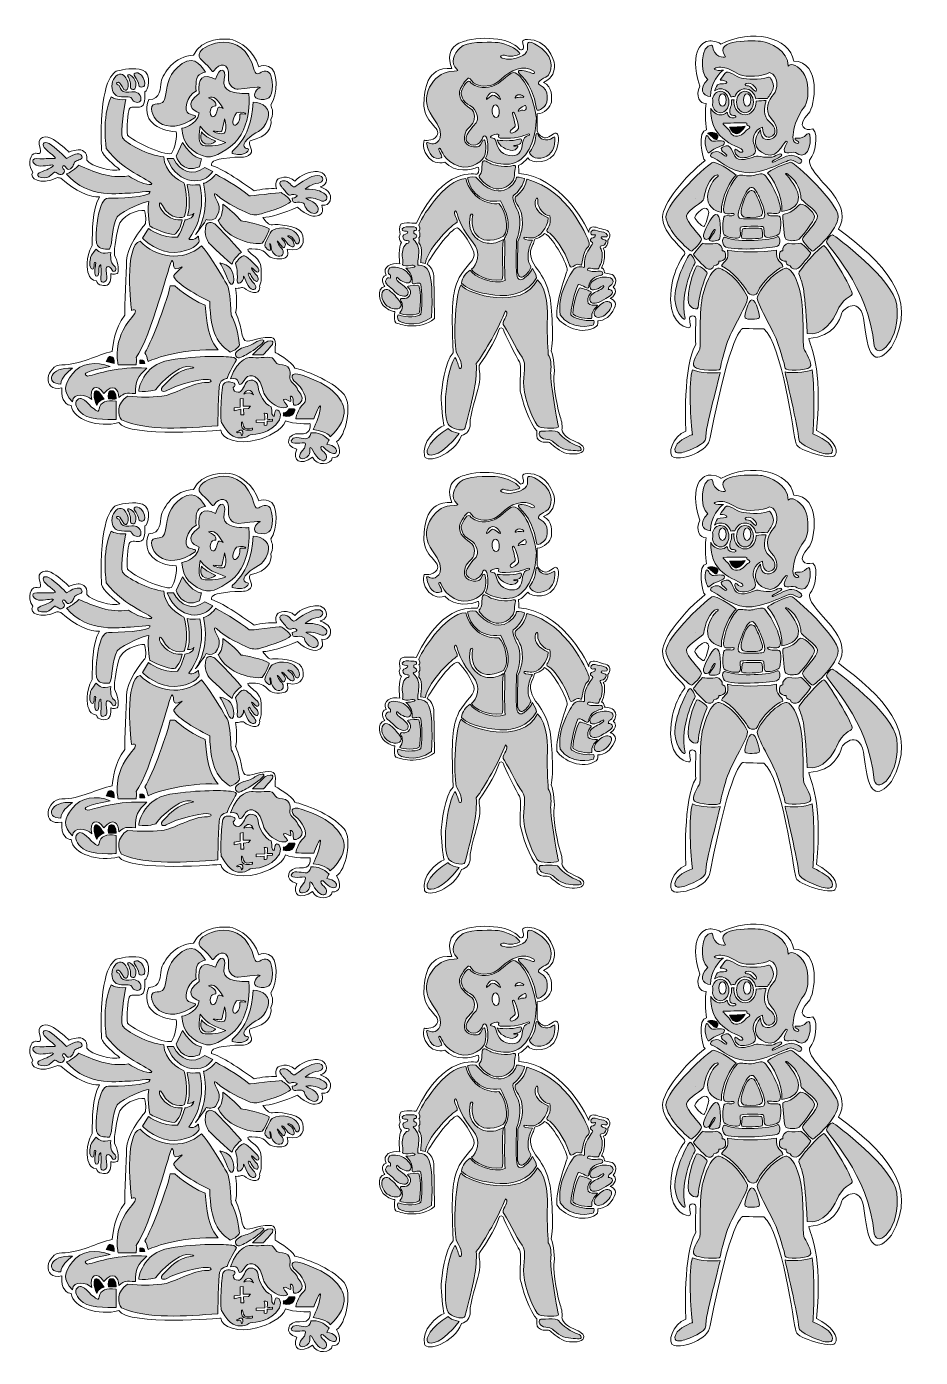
# Model space of a CAD drawing. Header units: inches. Extents: x 0.54 to 5.6, y -7.95 to -0.42.
import ezdxf

# ---------------------------------------------------------------- set-up
doc = ezdxf.new("R2010")
doc.units = ezdxf.units.IN
doc.header["$MEASUREMENT"] = 0
for name, color, linetype in [('black widow', 7, 'Continuous'), ('Layer 3', 7, 'Continuous'), ('party girl', 7, 'Continuous')]:
    doc.layers.add(name, color=color, linetype=linetype)

# ---------------------------------------------------------------- blocks, each defined once
blk = doc.blocks.new('block 3')
at = {"layer": 'black widow', "true_color": 0xffffff}
h = blk.add_hatch(color=7, dxfattribs=at)
h.dxf.hatch_style = 2
edge = h.paths.add_edge_path()
edge.add_spline(control_points=[(1.7963, -0.7933), (1.7963, -0.7933), (1.7893, -0.7951), (1.7581, -0.7933), (1.7268, -0.7916), (1.6395, -0.7859), (1.6574, -0.7129), (1.6734, -0.6478), (1.6264, -0.6392), (1.6088, -0.7129), (1.5359, -0.6764), (1.5064, -0.7077), (1.5156, -0.7933), (1.43, -0.857), (1.4786, -0.8865), (1.5156, -0.9038), (1.5012, -0.9792), (1.4178, -0.9908), (1.4178, -0.9908), (1.4178, -0.9908), (1.4161, -1.0688), (1.4751, -1.1122), (1.5602, -1.1781), (1.6036, -1.1521), (1.6661, -1.1122), (1.8241, -1.0254), (1.7963, -0.7933), (1.7963, -0.7933)], knot_values=[0, 0, 0, 0, 1, 1, 1, 2, 2, 2, 3, 3, 3, 4, 4, 4, 5, 5, 5, 6, 6, 6, 7, 7, 7, 8, 8, 8, 9, 9, 9, 9], degree=3, periodic=1)
edge = h.paths.add_edge_path()
edge.add_spline(control_points=[(1.6591, -0.9366), (1.6713, -0.9687), (1.6664, -1.0005), (1.6607, -1.0141), (1.6546, -1.0289), (1.6101, -1.0178), (1.5975, -1.0097), (1.5848, -0.9999), (1.64, -1.018), (1.6435, -1.0057), (1.6484, -0.9885), (1.6513, -0.985), (1.6591, -0.9366)], knot_values=[0, 0, 0, 0, 1, 1, 1, 2, 2, 2, 3, 3, 3, 4, 4, 4, 4], degree=3, periodic=1)
edge = h.paths.add_edge_path()
edge.add_spline(control_points=[(1.6513, -0.8778), (1.6175, -0.8604), (1.6244, -0.8761), (1.6157, -0.8969), (1.6053, -0.9221), (1.6036, -0.9255), (1.5923, -0.9255), (1.581, -0.9255), (1.5735, -0.9052), (1.5824, -0.8809), (1.5862, -0.8705), (1.5944, -0.8639), (1.6101, -0.8639), (1.6081, -0.8598), (1.6215, -0.8392), (1.5689, -0.8179), (1.5984, -0.8084), (1.6149, -0.8196), (1.6513, -0.8778)], knot_values=[0, 0, 0, 0, 1, 1, 1, 2, 2, 2, 3, 3, 3, 4, 4, 4, 5, 5, 5, 6, 6, 6, 6], degree=3, periodic=1)
edge = h.paths.add_edge_path()
edge.add_spline(control_points=[(1.5503, -1.0896), (1.5161, -1.088), (1.5071, -1.0587), (1.5209, -0.9792), (1.5666, -1.0401), (1.6101, -1.0479), (1.6667, -1.0714), (1.6311, -1.0897), (1.581, -1.091), (1.5503, -1.0896)], knot_values=[0, 0, 0, 0, 1, 1, 1, 2, 2, 2, 3, 3, 3, 3], degree=3, periodic=1)
edge = h.paths.add_edge_path()
edge.add_spline(control_points=[(1.7465, -0.9255), (1.7488, -0.9416), (1.7315, -0.9773), (1.7159, -0.9733), (1.7002, -0.9692), (1.7026, -0.9432), (1.7263, -0.9038), (1.7616, -0.894), (1.7766, -0.9033), (1.7801, -0.9102), (1.7506, -0.9119), (1.743, -0.9003), (1.7465, -0.9255)], knot_values=[0, 0, 0, 0, 1, 1, 1, 2, 2, 2, 3, 3, 3, 4, 4, 4, 4], degree=3, periodic=1)
h = blk.add_hatch(color=7, dxfattribs=at)
h.dxf.hatch_style = 2
edge = h.paths.add_edge_path()
edge.add_spline(control_points=[(1.5294, -1.0115), (1.5294, -1.0115), (1.5072, -1.0809), (1.5679, -1.0809), (1.5898, -1.0809), (1.6101, -1.0636), (1.6101, -1.0636), (1.6101, -1.0636), (1.5408, -1.0351), (1.5294, -1.0115)], knot_values=[0, 0, 0, 0, 1, 1, 1, 2, 2, 2, 3, 3, 3, 3], degree=3, periodic=1)
at = {"layer": 'black widow', "lineweight": 0}
for points, knots in [([(1.7963, -0.7933), (1.7963, -0.7933), (1.7893, -0.7951), (1.7581, -0.7933), (1.7268, -0.7916), (1.6395, -0.7859), (1.6574, -0.7129), (1.6734, -0.6478), (1.6264, -0.6392), (1.6088, -0.7129), (1.5359, -0.6764), (1.5064, -0.7077), (1.5156, -0.7933), (1.43, -0.857), (1.4786, -0.8865), (1.5156, -0.9038), (1.5012, -0.9792), (1.4178, -0.9908), (1.4178, -0.9908), (1.4178, -0.9908), (1.4161, -1.0688), (1.4751, -1.1122), (1.5602, -1.1781), (1.6036, -1.1521), (1.6661, -1.1122), (1.8241, -1.0254), (1.7963, -0.7933), (1.7963, -0.7933)], [0, 0, 0, 0, 1, 1, 1, 2, 2, 2, 3, 3, 3, 4, 4, 4, 5, 5, 5, 6, 6, 6, 7, 7, 7, 8, 8, 8, 9, 9, 9, 9]), ([(1.6513, -0.8778), (1.6175, -0.8604), (1.6244, -0.8761), (1.6157, -0.8969), (1.6053, -0.9221), (1.6036, -0.9255), (1.5923, -0.9255), (1.581, -0.9255), (1.5735, -0.9052), (1.5824, -0.8809), (1.5862, -0.8705), (1.5944, -0.8639), (1.6101, -0.8639), (1.6081, -0.8598), (1.6215, -0.8392), (1.5689, -0.8179), (1.5984, -0.8084), (1.6149, -0.8196), (1.6513, -0.8778)], [0, 0, 0, 0, 1, 1, 1, 2, 2, 2, 3, 3, 3, 4, 4, 4, 5, 5, 5, 6, 6, 6, 6]), ([(1.7465, -0.9255), (1.7488, -0.9416), (1.7315, -0.9773), (1.7159, -0.9733), (1.7002, -0.9692), (1.7026, -0.9432), (1.7263, -0.9038), (1.7616, -0.894), (1.7766, -0.9033), (1.7801, -0.9102), (1.7506, -0.9119), (1.743, -0.9003), (1.7465, -0.9255)], [0, 0, 0, 0, 1, 1, 1, 2, 2, 2, 3, 3, 3, 4, 4, 4, 4]), ([(1.5503, -1.0896), (1.5161, -1.088), (1.5071, -1.0587), (1.5209, -0.9792), (1.5666, -1.0401), (1.6101, -1.0479), (1.6667, -1.0714), (1.6311, -1.0897), (1.581, -1.091), (1.5503, -1.0896)], [0, 0, 0, 0, 1, 1, 1, 2, 2, 2, 3, 3, 3, 3]), ([(1.6591, -0.9366), (1.6713, -0.9687), (1.6664, -1.0005), (1.6607, -1.0141), (1.6546, -1.0289), (1.6101, -1.0178), (1.5975, -1.0097), (1.5848, -0.9999), (1.64, -1.018), (1.6435, -1.0057), (1.6484, -0.9885), (1.6513, -0.985), (1.6591, -0.9366)], [0, 0, 0, 0, 1, 1, 1, 2, 2, 2, 3, 3, 3, 4, 4, 4, 4]), ([(1.5294, -1.0115), (1.5294, -1.0115), (1.5072, -1.0809), (1.5679, -1.0809), (1.5898, -1.0809), (1.6101, -1.0636), (1.6101, -1.0636), (1.6101, -1.0636), (1.5408, -1.0351), (1.5294, -1.0115)], [0, 0, 0, 0, 1, 1, 1, 2, 2, 2, 3, 3, 3, 3])]:
    blk.add_open_spline(points, degree=3, knots=knots, dxfattribs=at)
blk = doc.blocks.new('block 2')
at = {"layer": 'black widow', "true_color": 0xffffff}
h = blk.add_hatch(color=7, dxfattribs=at)
h.dxf.hatch_style = 2
edge = h.paths.add_edge_path()
edge.add_spline(control_points=[(1.5209, -0.5584), (1.5372, -0.5199), (1.7598, -0.4151), (1.8275, -0.6608), (1.8414, -0.7042), (1.8619, -0.6699), (1.8836, -0.6682), (1.9143, -0.6656), (1.9265, -0.6799), (1.93, -0.7493), (1.9334, -0.8188), (1.8987, -0.8379), (1.8484, -0.824), (1.8113, -0.8138), (1.8345, -0.7721), (1.8553, -0.7635), (1.8761, -0.7548), (1.8431, -0.7574), (1.7366, -0.7698), (1.719, -0.7681), (1.6765, -0.7597), (1.6817, -0.6972), (1.6883, -0.6177), (1.6292, -0.6186), (1.5994, -0.6656), (1.5873, -0.6795), (1.5862, -0.6521), (1.5324, -0.607), (1.5132, -0.5909), (1.512, -0.5792), (1.5209, -0.5584)], knot_values=[0, 0, 0, 0, 1, 1, 1, 2, 2, 2, 3, 3, 3, 4, 4, 4, 5, 5, 5, 6, 6, 6, 7, 7, 7, 8, 8, 8, 9, 9, 9, 10, 10, 10, 10], degree=3, periodic=1)
h = blk.add_hatch(color=7, dxfattribs=at)
h.dxf.hatch_style = 2
edge = h.paths.add_edge_path()
edge.add_spline(control_points=[(1.2893, -0.9577), (1.2442, -0.9247), (1.2295, -0.8578), (1.2659, -0.8544), (1.3024, -0.8509), (1.3189, -0.8518), (1.3275, -0.7962), (1.3362, -0.7406), (1.3432, -0.6747), (1.4196, -0.6243), (1.4959, -0.574), (1.5359, -0.6504), (1.5515, -0.6729), (1.5515, -0.6729), (1.5328, -0.6752), (1.5156, -0.6874), (1.4927, -0.7036), (1.4961, -0.7801), (1.4996, -0.7793), (1.4421, -0.8066), (1.4265, -0.8952), (1.456, -0.9073), (1.4882, -0.9206), (1.5012, -0.9151), (1.4925, -0.9299), (1.4126, -0.9889), (1.3345, -0.9906), (1.2893, -0.9577)], knot_values=[0, 0, 0, 0, 1, 1, 1, 2, 2, 2, 3, 3, 3, 4, 4, 4, 5, 5, 5, 6, 6, 6, 7, 7, 7, 8, 8, 8, 9, 9, 9, 9], degree=3, periodic=1)
h = blk.add_hatch(color=7, dxfattribs=at)
h.dxf.hatch_style = 2
edge = h.paths.add_edge_path()
edge.add_spline(control_points=[(1.0463, -0.6938), (1.0723, -0.6712), (1.0942, -0.692), (1.105, -0.7129), (1.1253, -0.7467), (1.1088, -0.7927), (1.0897, -0.7702), (1.0706, -0.7476), (1.0723, -0.7337), (1.0593, -0.7302), (1.0463, -0.7268), (1.0428, -0.7415), (1.0558, -0.7441), (1.0689, -0.7467), (1.0654, -0.7623), (1.0758, -0.7745), (1.0862, -0.7867), (1.1097, -0.7884), (1.1348, -0.7841), (1.16, -0.7797), (1.1843, -0.7968), (1.186, -0.8241), (1.187, -0.8387), (1.1748, -0.8504), (1.1505, -0.8405), (1.1287, -0.8316), (1.1435, -0.8146), (1.114, -0.8128), (1.0524, -0.8128), (1.0428, -0.809), (1.0289, -0.7858), (1.015, -0.7626), (1.0203, -0.7163), (1.0463, -0.6938)], knot_values=[0, 0, 0, 0, 1, 1, 1, 2, 2, 2, 3, 3, 3, 4, 4, 4, 5, 5, 5, 6, 6, 6, 7, 7, 7, 8, 8, 8, 9, 9, 9, 10, 10, 10, 11, 11, 11, 11], degree=3, periodic=1)
h = blk.add_hatch(color=7, dxfattribs=at)
h.dxf.hatch_style = 2
edge = h.paths.add_edge_path()
edge.add_spline(control_points=[(1.1574, -0.7467), (1.1548, -0.7884), (1.1227, -0.7693), (1.1262, -0.7554), (1.1296, -0.7415), (1.1235, -0.7146), (1.1097, -0.6929), (1.1144, -0.6729), (1.16, -0.7051), (1.1574, -0.7467)], knot_values=[0, 0, 0, 0, 1, 1, 1, 2, 2, 2, 3, 3, 3, 3], degree=3, periodic=1)
h = blk.add_hatch(color=7, dxfattribs=at)
h.dxf.hatch_style = 2
edge = h.paths.add_edge_path()
edge.add_spline(control_points=[(1.2051, -0.7233), (1.2181, -0.7676), (1.1757, -0.7609), (1.1738, -0.7467), (1.172, -0.7325), (1.1652, -0.7166), (1.1474, -0.6899), (1.1444, -0.6696), (1.1881, -0.6655), (1.2051, -0.7233)], knot_values=[0, 0, 0, 0, 1, 1, 1, 2, 2, 2, 3, 3, 3, 3], degree=3, periodic=1)
h = blk.add_hatch(color=7, dxfattribs=at)
h.dxf.hatch_style = 2
edge = h.paths.add_edge_path()
edge.add_spline(control_points=[(1.0512, -1.4918), (1.0197, -1.5427), (1.0266, -1.6446), (1.0081, -1.6747), (0.9722, -1.6747), (0.9538, -1.6742), (0.9398, -1.6541), (0.9229, -1.6301), (0.9398, -1.4883), (0.9491, -1.4629), (0.9583, -1.4374), (0.9689, -1.3851), (1.0012, -1.3865), (1.0411, -1.3882), (1.2454, -1.3813), (1.2355, -1.3518), (1.2564, -1.3402), (1.1424, -1.3599), (1.1123, -1.3575), (1.0822, -1.3552), (0.8877, -1.3969), (0.765, -1.2499), (0.765, -1.2488), (0.8021, -1.2325), (0.8345, -1.2001), (0.9147, -1.2348), (1.0093, -1.2777), (1.1146, -1.2603), (1.1613, -1.2914), (1.2153, -1.3125), (1.2454, -1.3084), (1.2662, -1.2927), (1.0938, -1.2441), (0.9896, -1.1052), (0.9896, -1.1052), (0.9618, -0.93), (1.0174, -0.8128), (1.0197, -0.8159), (1.0498, -0.8336), (1.1007, -0.8282), (1.0938, -0.8575), (1.066, -1.0149), (1.0822, -1.045), (1.0984, -1.0751), (1.2297, -1.146), (1.3148, -1.1525), (1.3194, -1.2364), (1.3966, -1.2852), (1.4288, -1.2997), (1.4288, -1.2979), (1.463, -1.4085), (1.4317, -1.4895), (1.4317, -1.4964), (1.3519, -1.5167), (1.3079, -1.4276), (1.2946, -1.4021), (1.2836, -1.4131), (1.2951, -1.4386), (1.3067, -1.464), (1.3536, -1.5178), (1.4172, -1.5092), (1.4227, -1.5103), (1.4107, -1.5569), (1.3814, -1.589), (1.3692, -1.6023), (1.2723, -1.5664), (1.2373, -1.5451), (1.2384, -1.5497), (1.2201, -1.4815), (1.23, -1.4044), (1.2078, -1.4039), (1.0896, -1.4525), (1.0512, -1.4918)], knot_values=[0, 0, 0, 0, 1, 1, 1, 2, 2, 2, 3, 3, 3, 4, 4, 4, 5, 5, 5, 6, 6, 6, 7, 7, 7, 8, 8, 8, 9, 9, 9, 10, 10, 10, 11, 11, 11, 12, 12, 12, 13, 13, 13, 14, 14, 14, 15, 15, 15, 16, 16, 16, 17, 17, 17, 18, 18, 18, 19, 19, 19, 20, 20, 20, 21, 21, 21, 22, 22, 22, 23, 23, 23, 24, 24, 24, 24], degree=3, periodic=1)
h = blk.add_hatch(color=7, dxfattribs=at)
h.dxf.hatch_style = 2
edge = h.paths.add_edge_path()
edge.add_spline(control_points=[(1.9039, -0.9374), (1.8738, -1.0207), (1.8352, -1.0045), (1.787, -1.0543), (1.7509, -1.0917), (1.7773, -1.1061), (1.7893, -1.1052), (1.8051, -1.1041), (1.7888, -1.1569), (1.7032, -1.1326), (1.6858, -1.1106), (1.8113, -1.0798), (1.8206, -0.8425), (1.8808, -0.8425), (1.9235, -0.8833), (1.9039, -0.9374)], knot_values=[0, 0, 0, 0, 1, 1, 1, 2, 2, 2, 3, 3, 3, 4, 4, 4, 5, 5, 5, 5], degree=3, periodic=1)
h = blk.add_hatch(color=7, dxfattribs=at)
h.dxf.hatch_style = 2
edge = h.paths.add_edge_path()
edge.add_spline(control_points=[(0.7564, -1.2077), (0.7459, -1.192), (0.7348, -1.2106), (0.7459, -1.2201), (0.765, -1.2363), (0.7381, -1.2623), (0.7199, -1.2499), (0.6939, -1.2337), (0.6991, -1.235), (0.6782, -1.2543), (0.6574, -1.2736), (0.6487, -1.2719), (0.6227, -1.2702), (0.5966, -1.2684), (0.5974, -1.2499), (0.6088, -1.2437), (0.6328, -1.2307), (0.673, -1.2225), (0.6904, -1.2007), (0.6852, -1.1946), (0.6574, -1.2026), (0.6192, -1.2051), (0.581, -1.2077), (0.5498, -1.1608), (0.5966, -1.1625), (0.6435, -1.1643), (0.6574, -1.1608), (0.6921, -1.1625), (0.7268, -1.1643), (0.6539, -1.1243), (0.6383, -1.1), (0.6227, -1.0757), (0.64, -1.0566), (0.68, -1.0861), (0.7199, -1.1156), (0.765, -1.1625), (0.765, -1.1625), (0.8215, -1.1252), (0.842, -1.1347), (0.848, -1.1426), (0.8631, -1.1625), (0.8394, -1.1679), (0.8206, -1.1755), (0.8015, -1.1834), (0.8093, -1.2025), (0.7876, -1.2201), (0.772, -1.2268), (0.7668, -1.2233), (0.7564, -1.2077)], knot_values=[0, 0, 0, 0, 1, 1, 1, 2, 2, 2, 3, 3, 3, 4, 4, 4, 5, 5, 5, 6, 6, 6, 7, 7, 7, 8, 8, 8, 9, 9, 9, 10, 10, 10, 11, 11, 11, 12, 12, 12, 13, 13, 13, 14, 14, 14, 15, 15, 15, 16, 16, 16, 16], degree=3, periodic=1)
h = blk.add_hatch(color=7, dxfattribs=at)
h.dxf.hatch_style = 2
edge = h.paths.add_edge_path()
edge.add_spline(control_points=[(1.4213, -1.0714), (1.4777, -1.1643), (1.5293, -1.1634), (1.5293, -1.1634), (1.5293, -1.1634), (1.5178, -1.2085), (1.5178, -1.2085), (1.4189, -1.2545), (1.3848, -1.1486), (1.3848, -1.1486), (1.3848, -1.1486), (1.4213, -1.0714), (1.4213, -1.0714)], knot_values=[0, 0, 0, 0, 1, 1, 1, 2, 2, 2, 3, 3, 3, 4, 4, 4, 4], degree=3, periodic=1)
h = blk.add_hatch(color=7, dxfattribs=at)
h.dxf.hatch_style = 2
edge = h.paths.add_edge_path()
edge.add_spline(control_points=[(1.3709, -1.1625), (1.4057, -1.2363), (1.4795, -1.265), (1.5472, -1.2129), (1.5472, -1.2129), (1.5923, -1.2363), (1.5923, -1.2363), (1.5452, -1.3101), (1.3987, -1.3214), (1.3336, -1.1625), (1.3336, -1.1625), (1.3709, -1.1625), (1.3709, -1.1625)], knot_values=[0, 0, 0, 0, 1, 1, 1, 2, 2, 2, 3, 3, 3, 4, 4, 4, 4], degree=3, periodic=1)
h = blk.add_hatch(color=7, dxfattribs=at)
h.dxf.hatch_style = 2
edge = h.paths.add_edge_path()
edge.add_spline(control_points=[(1.608, -1.2499), (1.6065, -1.2488), (1.7555, -1.3318), (1.7982, -1.3726), (1.8027, -1.377), (1.9676, -1.3529), (1.9803, -1.3552), (1.9861, -1.3575), (2.0255, -1.3842), (2.0347, -1.405), (2.0174, -1.4316), (1.8738, -1.4733), (1.8576, -1.4779), (1.8414, -1.4825), (1.809, -1.4825), (1.7876, -1.4698), (1.7662, -1.4571), (1.6725, -1.4229), (1.6134, -1.3653), (1.6018, -1.3587), (1.5956, -1.3575), (1.608, -1.3853), (1.6204, -1.4131), (1.6493, -1.4467), (1.608, -1.5009), (1.5848, -1.5196), (1.5556, -1.5069), (1.5556, -1.5069), (1.5533, -1.5184), (1.4942, -1.5925), (1.4942, -1.5925), (1.4942, -1.5925), (1.581, -1.4825), (1.5405, -1.302), (1.5532, -1.3031), (1.6026, -1.2684), (1.608, -1.2499)], knot_values=[0, 0, 0, 0, 1, 1, 1, 2, 2, 2, 3, 3, 3, 4, 4, 4, 5, 5, 5, 6, 6, 6, 7, 7, 7, 8, 8, 8, 9, 9, 9, 10, 10, 10, 11, 11, 11, 12, 12, 12, 12], degree=3, periodic=1)
h = blk.add_hatch(color=7, dxfattribs=at)
h.dxf.hatch_style = 2
edge = h.paths.add_edge_path()
edge.add_spline(control_points=[(2.0023, -1.2883), (2.0351, -1.2955), (2.0411, -1.3378), (2.0654, -1.317), (2.0897, -1.2962), (2.1503, -1.2582), (2.1834, -1.258), (2.2295, -1.2578), (2.2191, -1.2978), (2.1913, -1.3014), (2.1513, -1.3066), (2.1244, -1.3275), (2.1157, -1.3361), (2.1852, -1.3344), (2.2016, -1.3463), (2.2216, -1.3587), (2.2581, -1.3813), (2.2312, -1.416), (2.1982, -1.3986), (2.1652, -1.3813), (2.1279, -1.3847), (2.1192, -1.3865), (2.1643, -1.4125), (2.1804, -1.4127), (2.1887, -1.4438), (2.1956, -1.4698), (2.1652, -1.4837), (2.1392, -1.462), (2.1037, -1.4325), (2.1189, -1.4234), (2.1062, -1.4151), (2.0758, -1.3952), (2.0446, -1.4316), (2.042, -1.3873), (2.0628, -1.385), (2.0706, -1.3731), (2.0706, -1.3731), (2.0706, -1.3731), (2.0671, -1.3665), (2.0515, -1.3648), (2.0359, -1.363), (2.0286, -1.3813), (2.0081, -1.3544), (1.9968, -1.3335), (1.9933, -1.3413), (1.9747, -1.311), (1.966, -1.2967), (1.9783, -1.2829), (2.0023, -1.2883)], knot_values=[0, 0, 0, 0, 1, 1, 1, 2, 2, 2, 3, 3, 3, 4, 4, 4, 5, 5, 5, 6, 6, 6, 7, 7, 7, 8, 8, 8, 9, 9, 9, 10, 10, 10, 11, 11, 11, 12, 12, 12, 13, 13, 13, 14, 14, 14, 15, 15, 15, 16, 16, 16, 16], degree=3, periodic=1)
h = blk.add_hatch(color=7, dxfattribs=at)
h.dxf.hatch_style = 2
edge = h.paths.add_edge_path()
edge.add_spline(control_points=[(1.228, -1.5578), (1.228, -1.5578), (1.3095, -1.6194), (1.3924, -1.6064), (1.4252, -1.5587), (1.434, -1.5103), (1.434, -1.5103), (1.434, -1.5103), (1.4873, -1.5022), (1.4861, -1.471), (1.4852, -1.4781), (1.4721, -1.4837), (1.4491, -1.4837), (1.4711, -1.4386), (1.4533, -1.3353), (1.447, -1.3084), (1.4759, -1.315), (1.4774, -1.3106), (1.5193, -1.3106), (1.5285, -1.3523), (1.5544, -1.4826), (1.4571, -1.618), (1.4572, -1.618), (1.4826, -1.6307), (1.5104, -1.6018), (1.5104, -1.6006), (1.515, -1.6156), (1.515, -1.6295), (1.515, -1.6434), (1.4699, -1.6886), (1.3785, -1.6932), (1.287, -1.6978), (1.2049, -1.6261), (1.1944, -1.6133), (1.1944, -1.6133), (1.228, -1.5578), (1.228, -1.5578)], knot_values=[0, 0, 0, 0, 1, 1, 1, 2, 2, 2, 3, 3, 3, 4, 4, 4, 5, 5, 5, 6, 6, 6, 7, 7, 7, 8, 8, 8, 9, 9, 9, 10, 10, 10, 11, 11, 11, 12, 12, 12, 12], degree=3, periodic=1)
h = blk.add_hatch(color=7, dxfattribs=at)
h.dxf.hatch_style = 2
edge = h.paths.add_edge_path()
edge.add_spline(control_points=[(1.912, -1.5606), (1.9146, -1.5632), (1.8937, -1.6161), (1.8727, -1.6417), (1.8232, -1.6495), (1.6817, -1.6278), (1.6227, -1.5123), (1.6418, -1.5037), (1.6505, -1.4542), (1.6505, -1.4212), (1.7147, -1.4707), (1.7208, -1.4785), (1.7529, -1.515), (1.7676, -1.515), (1.8851, -1.5397), (1.912, -1.5606)], knot_values=[0, 0, 0, 0, 1, 1, 1, 2, 2, 2, 3, 3, 3, 4, 4, 4, 5, 5, 5, 5], degree=3, periodic=1)
h = blk.add_hatch(color=7, dxfattribs=at)
h.dxf.hatch_style = 2
edge = h.paths.add_edge_path()
edge.add_spline(control_points=[(1.7025, -1.7603), (1.6875, -1.7545), (1.5729, -1.6427), (1.5729, -1.6427), (1.5729, -1.6427), (1.546, -1.6117), (1.5509, -1.5578), (1.5556, -1.5069), (1.5914, -1.5251), (1.6042, -1.5322), (1.6169, -1.5393), (1.7558, -1.6934), (1.7558, -1.6934), (1.7558, -1.6934), (1.7106, -1.721), (1.7025, -1.7603)], knot_values=[0, 0, 0, 0, 1, 1, 1, 2, 2, 2, 3, 3, 3, 4, 4, 4, 5, 5, 5, 5], degree=3, periodic=1)
h = blk.add_hatch(color=7, dxfattribs=at)
h.dxf.hatch_style = 2
edge = h.paths.add_edge_path()
edge.add_spline(control_points=[(1.9282, -1.5694), (1.9826, -1.5404), (2.0541, -1.5567), (2.0764, -1.5994), (2.0972, -1.6394), (2.0689, -1.6614), (2.0567, -1.6307), (2.0409, -1.5908), (2.0069, -1.597), (2.0208, -1.6052), (2.0347, -1.6133), (2.0474, -1.6191), (2.0532, -1.6486), (2.0572, -1.6687), (2.0331, -1.6677), (2.0096, -1.6353), (1.9861, -1.6029), (1.9739, -1.6064), (1.9931, -1.6266), (2.0034, -1.6377), (2.0061, -1.6462), (2.0017, -1.6591), (1.9942, -1.681), (1.9807, -1.6542), (1.9647, -1.6353), (1.9485, -1.6162), (1.9644, -1.6534), (1.9838, -1.6712), (1.9977, -1.6839), (1.9954, -1.7204), (1.9624, -1.7152), (1.9438, -1.7122), (1.9249, -1.686), (1.9238, -1.6678), (1.9219, -1.6352), (1.9122, -1.6417), (1.9161, -1.6527), (1.9177, -1.6572), (1.9277, -1.7019), (1.9016, -1.6747), (1.8928, -1.6654), (1.8831, -1.6585), (1.8889, -1.6446), (1.8947, -1.6307), (1.9143, -1.5832), (1.9282, -1.5694)], knot_values=[0, 0, 0, 0, 1, 1, 1, 2, 2, 2, 3, 3, 3, 4, 4, 4, 5, 5, 5, 6, 6, 6, 7, 7, 7, 8, 8, 8, 9, 9, 9, 10, 10, 10, 11, 11, 11, 12, 12, 12, 13, 13, 13, 14, 14, 14, 15, 15, 15, 15], degree=3, periodic=1)
h = blk.add_hatch(color=7, dxfattribs=at)
h.dxf.hatch_style = 2
edge = h.paths.add_edge_path()
edge.add_spline(control_points=[(1.1344, -2.0614), (1.1645, -2.0278), (1.1591, -2.0115), (1.1331, -2.0219), (1.1285, -2.0219), (1.0914, -1.6431), (1.1817, -1.6307), (1.2674, -1.721), (1.4238, -1.7503), (1.5293, -1.6562), (1.566, -1.6978), (1.6267, -1.795), (1.653, -1.8413), (1.6748, -1.8923), (1.6869, -1.85), (1.6973, -2.0479), (1.6996, -2.0572), (1.7321, -2.1052), (1.744, -2.2186), (1.744, -2.2186), (1.7361, -2.2418), (1.6921, -2.258), (1.6238, -2.2134), (1.5793, -2.1591), (1.5758, -1.9716), (1.4731, -1.9229), (1.3816, -1.8587), (1.3727, -1.8309), (1.3634, -1.8193), (1.4317, -1.7707), (1.4167, -1.7754), (1.353, -1.8124), (1.3808, -1.7511), (1.3619, -1.7395), (1.3511, -1.7329), (1.2419, -2.177), (1.1586, -2.2881), (1.1632, -2.2927), (1.1586, -2.3298), (1.1586, -2.3298), (1.1586, -2.3298), (1.0567, -2.3298), (1.0567, -2.3298), (1.0567, -2.3298), (1.0203, -2.1886), (1.1344, -2.0614)], knot_values=[0, 0, 0, 0, 1, 1, 1, 2, 2, 2, 3, 3, 3, 4, 4, 4, 5, 5, 5, 6, 6, 6, 7, 7, 7, 8, 8, 8, 9, 9, 9, 10, 10, 10, 11, 11, 11, 12, 12, 12, 13, 13, 13, 14, 14, 14, 15, 15, 15, 15], degree=3, periodic=1)
h = blk.add_hatch(color=7, dxfattribs=at)
h.dxf.hatch_style = 2
edge = h.paths.add_edge_path()
edge.add_spline(control_points=[(1.022, -1.7933), (1.0093, -1.7684), (0.9855, -1.7661), (0.9884, -1.7945), (0.9913, -1.8228), (0.996, -1.8431), (0.9884, -1.8529), (0.9809, -1.8628), (0.956, -1.8714), (0.9583, -1.8396), (0.9613, -1.7986), (0.9601, -1.7702), (0.9578, -1.7644), (0.9578, -1.7644), (0.9479, -1.7638), (0.9479, -1.787), (0.9479, -1.8101), (0.9474, -1.8305), (0.934, -1.8286), (0.9172, -1.8263), (0.926, -1.7761), (0.9294, -1.7633), (0.9329, -1.7506), (0.9225, -1.7418), (0.9213, -1.758), (0.9202, -1.7737), (0.9184, -1.7904), (0.9115, -1.7887), (0.8878, -1.7828), (0.8981, -1.7337), (0.9005, -1.7221), (0.9028, -1.7106), (0.9317, -1.6747), (0.9317, -1.6747), (0.9543, -1.6955), (0.9647, -1.7042), (1.015, -1.6934), (1.011, -1.7368), (1.0212, -1.7601), (1.0318, -1.7673), (1.0576, -1.7846), (1.0347, -1.8182), (1.022, -1.7933)], knot_values=[0, 0, 0, 0, 1, 1, 1, 2, 2, 2, 3, 3, 3, 4, 4, 4, 5, 5, 5, 6, 6, 6, 7, 7, 7, 8, 8, 8, 9, 9, 9, 10, 10, 10, 11, 11, 11, 12, 12, 12, 13, 13, 13, 14, 14, 14, 14], degree=3, periodic=1)
h = blk.add_hatch(color=7, dxfattribs=at)
h.dxf.hatch_style = 2
edge = h.paths.add_edge_path()
edge.add_spline(control_points=[(1.8432, -1.7745), (1.864, -1.7927), (1.8549, -1.8288), (1.818, -1.7832), (1.811, -1.7775), (1.8115, -1.7857), (1.8171, -1.7945), (1.8245, -1.806), (1.8326, -1.8127), (1.8427, -1.824), (1.8524, -1.8348), (1.8549, -1.8656), (1.8345, -1.8552), (1.8142, -1.8449), (1.8032, -1.804), (1.7954, -1.811), (1.7856, -1.8197), (1.8151, -1.8571), (1.8284, -1.8717), (1.8461, -1.8911), (1.8322, -1.912), (1.8093, -1.8996), (1.7862, -1.887), (1.7675, -1.814), (1.7675, -1.8292), (1.7675, -1.8648), (1.7287, -1.8834), (1.7312, -1.8526), (1.7355, -1.7979), (1.7216, -1.7545), (1.7216, -1.7545), (1.7216, -1.7545), (1.7448, -1.7181), (1.7645, -1.7129), (1.7841, -1.7077), (1.8277, -1.761), (1.8432, -1.7745)], knot_values=[0, 0, 0, 0, 1, 1, 1, 2, 2, 2, 3, 3, 3, 4, 4, 4, 5, 5, 5, 6, 6, 6, 7, 7, 7, 8, 8, 8, 9, 9, 9, 10, 10, 10, 11, 11, 11, 12, 12, 12, 12], degree=3, periodic=1)
h = blk.add_hatch(color=7, dxfattribs=at)
h.dxf.hatch_style = 2
edge = h.paths.add_edge_path()
edge.add_spline(control_points=[(1.7121, -1.8466), (1.712, -1.877), (1.6973, -1.883), (1.686, -1.8622), (1.6753, -1.848), (1.6533, -1.7772), (1.6331, -1.7534), (1.6852, -1.7603), (1.7122, -1.7971), (1.7121, -1.8466)], knot_values=[0, 0, 0, 0, 1, 1, 1, 2, 2, 2, 3, 3, 3, 3], degree=3, periodic=1)
h = blk.add_hatch(color=7, dxfattribs=at)
h.dxf.hatch_style = 2
edge = h.paths.add_edge_path()
edge.add_spline(control_points=[(1.6227, -2.2451), (1.4352, -2.2375), (1.2633, -2.291), (1.2268, -2.3118), (1.2182, -2.291), (1.2268, -2.291), (1.2078, -2.2615), (1.2538, -2.1916), (1.338, -1.9507), (1.3518, -1.883), (1.3518, -1.883), (1.3779, -1.883), (1.3779, -1.883), (1.3779, -1.883), (1.4514, -1.9525), (1.5503, -1.9925), (1.559, -2.1557), (1.5897, -2.2029), (1.6227, -2.2451)], knot_values=[0, 0, 0, 0, 1, 1, 1, 2, 2, 2, 3, 3, 3, 4, 4, 4, 5, 5, 5, 6, 6, 6, 6], degree=3, periodic=1)
h = blk.add_hatch(color=7, dxfattribs=at)
h.dxf.hatch_style = 2
edge = h.paths.add_edge_path()
edge.add_spline(control_points=[(1.7694, -2.2311), (1.7925, -2.2262), (1.8223, -2.2129), (1.8301, -2.2051), (1.8623, -2.1842), (1.8944, -2.1842), (1.8788, -2.2025), (1.8631, -2.2207), (1.8047, -2.2601), (1.7928, -2.2667), (1.7779, -2.275), (1.7652, -2.2811), (1.7538, -2.2873), (1.7277, -2.3014), (1.7182, -2.2736), (1.7216, -2.2632), (1.7251, -2.2528), (1.754, -2.2344), (1.7694, -2.2311)], knot_values=[0, 0, 0, 0, 1, 1, 1, 2, 2, 2, 3, 3, 3, 4, 4, 4, 5, 5, 5, 6, 6, 6, 6], degree=3, periodic=1)
h = blk.add_hatch(color=7, dxfattribs=at)
h.dxf.hatch_style = 2
edge = h.paths.add_edge_path()
edge.add_spline(control_points=[(1.9282, -2.1955), (1.9387, -2.2016), (1.9308, -2.212), (1.93, -2.2146), (1.9291, -2.2172), (1.8792, -2.2728), (1.8792, -2.2728), (1.8792, -2.2728), (1.818, -2.2728), (1.818, -2.2728), (1.818, -2.2728), (1.89, -2.2029), (1.89, -2.2029), (1.89, -2.2029), (1.9178, -2.1894), (1.9282, -2.1955)], knot_values=[0, 0, 0, 0, 1, 1, 1, 2, 2, 2, 3, 3, 3, 4, 4, 4, 5, 5, 5, 5], degree=3, periodic=1)
h = blk.add_hatch(color=7, dxfattribs=at)
h.dxf.hatch_style = 2
edge = h.paths.add_edge_path()
edge.add_spline(control_points=[(0.9751, -2.4924), (0.9404, -2.4316), (0.8883, -2.4577), (0.9074, -2.5267), (0.8783, -2.4972), (0.8015, -2.4837), (0.798, -2.5393), (0.7425, -2.4802), (0.7494, -2.4438), (0.798, -2.3813), (0.8466, -2.3189), (0.9317, -2.3084), (1.0116, -2.3396), (0.8796, -2.3656), (0.8484, -2.3813), (0.8831, -2.3937), (0.9473, -2.3813), (1.0512, -2.3379), (1.2199, -2.3488), (1.1696, -2.3937), (1.1505, -2.4267), (1.1557, -2.4924), (1.0977, -2.49), (1.0977, -2.4863), (1.0598, -2.515), (1.0598, -2.4681), (1.0307, -2.4301), (0.9751, -2.4924)], knot_values=[0, 0, 0, 0, 1, 1, 1, 2, 2, 2, 3, 3, 3, 4, 4, 4, 5, 5, 5, 6, 6, 6, 7, 7, 7, 8, 8, 8, 9, 9, 9, 9], degree=3, periodic=1)
h = blk.add_hatch(color=7, dxfattribs=at)
h.dxf.hatch_style = 2
edge = h.paths.add_edge_path()
edge.add_spline(control_points=[(1.0309, -2.2916), (1.0346, -2.2927), (1.0337, -2.3226), (1.0337, -2.3226), (1.0337, -2.3226), (0.9894, -2.3118), (0.9894, -2.3118), (1.0008, -2.2762), (1.0151, -2.2791), (1.0309, -2.2916)], knot_values=[0, 0, 0, 0, 1, 1, 1, 2, 2, 2, 3, 3, 3, 3], degree=3, periodic=1)
h = blk.add_hatch(color=7, dxfattribs=at)
h.dxf.hatch_style = 2
edge = h.paths.add_edge_path()
edge.add_spline(control_points=[(1.6309, -2.4421), (1.626, -2.4634), (1.6209, -2.6747), (1.6209, -2.6747), (1.4421, -2.6892), (1.2199, -2.7059), (1.0758, -2.6417), (1.0532, -2.6139), (1.0463, -2.5479), (1.1105, -2.508), (1.1921, -2.515), (1.2304, -2.5142), (1.305, -2.508), (1.3647, -2.5031), (1.4821, -2.4268), (1.5619, -2.4301), (1.5862, -2.4316), (1.5966, -2.4125), (1.5567, -2.4125), (1.5168, -2.4125), (1.3979, -2.4388), (1.3293, -2.4768), (1.3119, -2.4854), (1.2824, -2.4785), (1.3189, -2.4438), (1.3553, -2.4091), (1.3848, -2.3639), (1.4786, -2.3483), (1.4994, -2.3483), (1.474, -2.3396), (1.4456, -2.3396), (1.4028, -2.3396), (1.3021, -2.4225), (1.2703, -2.4698), (1.2703, -2.4716), (1.2268, -2.4854), (1.173, -2.4785), (1.173, -2.4768), (1.1921, -2.3292), (1.3501, -2.3031), (1.5081, -2.2771), (1.6661, -2.2802), (1.7008, -2.2873), (1.7182, -2.2858), (1.7277, -2.3014), (1.7277, -2.3014), (1.7277, -2.3014), (1.6765, -2.383), (1.6748, -2.4073), (1.6748, -2.4073), (1.6384, -2.4091), (1.6309, -2.4421)], knot_values=[0, 0, 0, 0, 1, 1, 1, 2, 2, 2, 3, 3, 3, 4, 4, 4, 5, 5, 5, 6, 6, 6, 7, 7, 7, 8, 8, 8, 9, 9, 9, 10, 10, 10, 11, 11, 11, 12, 12, 12, 13, 13, 13, 14, 14, 14, 15, 15, 15, 16, 16, 16, 17, 17, 17, 17], degree=3, periodic=1)
h = blk.add_hatch(color=7, dxfattribs=at)
h.dxf.hatch_style = 2
edge = h.paths.add_edge_path()
edge.add_spline(control_points=[(1.2078, -2.3226), (1.2072, -2.3228), (1.1794, -2.3226), (1.1794, -2.3226), (1.1794, -2.3226), (1.1794, -2.3028), (1.1794, -2.3028), (1.1794, -2.3028), (1.2086, -2.2971), (1.2078, -2.3226)], knot_values=[0, 0, 0, 0, 1, 1, 1, 2, 2, 2, 3, 3, 3, 3], degree=3, periodic=1)
h = blk.add_hatch(color=7, dxfattribs=at)
h.dxf.hatch_style = 2
edge = h.paths.add_edge_path()
edge.add_spline(control_points=[(2.0489, -2.5549), (2.0484, -2.5308), (2.0515, -2.5124), (2.0375, -2.5078), (2.0225, -2.5028), (2.0434, -2.5381), (2.0312, -2.5381), (2.0018, -2.5254), (2.0098, -2.5232), (1.9959, -2.5267), (1.9912, -2.5279), (1.9934, -2.5373), (2.009, -2.5523), (2.0317, -2.5741), (1.9884, -2.5777), (1.963, -2.567), (1.9129, -2.546), (1.8837, -2.5012), (1.879, -2.4827), (1.864, -2.3948), (1.8032, -2.3715), (1.7789, -2.4072), (1.7546, -2.4429), (1.7419, -2.4513), (1.7384, -2.4293), (1.7349, -2.4073), (1.7141, -2.405), (1.6933, -2.4085), (1.7373, -2.287), (1.8008, -2.2853), (1.8215, -2.2884), (1.843, -2.2917), (1.8579, -2.2893), (1.8831, -2.2881), (1.9059, -2.2871), (1.9305, -2.2849), (1.9369, -2.2979), (1.9473, -2.3192), (1.9595, -2.3298), (1.9873, -2.3298), (2.015, -2.3298), (2.0275, -2.35), (2.0298, -2.3639), (2.0367, -2.3882), (2.02, -2.3981), (2.035, -2.4212), (2.05, -2.4443), (2.0637, -2.442), (2.0741, -2.4733), (2.1392, -2.5393), (2.055, -2.5731), (2.0489, -2.5549)], knot_values=[0, 0, 0, 0, 1, 1, 1, 2, 2, 2, 3, 3, 3, 4, 4, 4, 5, 5, 5, 6, 6, 6, 7, 7, 7, 8, 8, 8, 9, 9, 9, 10, 10, 10, 11, 11, 11, 12, 12, 12, 13, 13, 13, 14, 14, 14, 15, 15, 15, 16, 16, 16, 17, 17, 17, 17], degree=3, periodic=1)
h = blk.add_hatch(color=7, dxfattribs=at)
h.dxf.hatch_style = 2
edge = h.paths.add_edge_path()
edge.add_spline(control_points=[(0.7321, -2.4386), (0.64, -2.4386), (0.6696, -2.3396), (0.798, -2.3495), (0.7703, -2.3738), (0.7338, -2.3986), (0.7321, -2.4386)], knot_values=[0, 0, 0, 0, 1, 1, 1, 2, 2, 2, 2], degree=3, periodic=1)
h = blk.add_hatch(color=7, dxfattribs=at)
h.dxf.hatch_style = 2
edge = h.paths.add_edge_path()
edge.add_spline(control_points=[(1.9456, -2.5937), (1.9387, -2.6179), (1.9447, -2.6321), (1.9301, -2.6133), (1.9232, -2.6044), (1.9301, -2.6006), (1.9232, -2.567), (1.8873, -2.5566), (1.8537, -2.4941), (1.8495, -2.4536), (1.8453, -2.4131), (1.7974, -2.4058), (1.7824, -2.4301), (1.7674, -2.4544), (1.7558, -2.4863), (1.7373, -2.4852), (1.7188, -2.484), (1.7082, -2.4775), (1.7082, -2.4578), (1.7077, -2.459), (1.7361, -2.4397), (1.7049, -2.4301), (1.6803, -2.4225), (1.6539, -2.4235), (1.647, -2.4559), (1.6331, -2.5983), (1.6397, -2.655), (1.6421, -2.6562), (1.6933, -2.7477), (1.7275, -2.7441), (1.7607, -2.7441), (1.7778, -2.7441), (1.7959, -2.7314), (1.804, -2.7256), (1.8353, -2.721), (1.919, -2.7244), (1.9699, -2.6417), (1.9896, -2.596), (1.9525, -2.5694), (1.9456, -2.5937)], knot_values=[0, 0, 0, 0, 1, 1, 1, 2, 2, 2, 3, 3, 3, 4, 4, 4, 5, 5, 5, 6, 6, 6, 7, 7, 7, 8, 8, 8, 9, 9, 9, 10, 10, 10, 11, 11, 11, 12, 12, 12, 13, 13, 13, 13], degree=3, periodic=1)
h.paths.add_polyline_path([(1.713, -2.574), (1.7477, -2.5692), (1.7476, -2.523), (1.765, -2.5202), (1.765, -2.564), (1.8054, -2.5636), (1.7946, -2.5766), (1.7658, -2.5796), (1.7685, -2.6139), (1.7525, -2.6139), (1.7516, -2.5818), (1.713, -2.5896)])
edge = h.paths.add_edge_path()
edge.add_spline(control_points=[(1.7549, -2.7302), (1.7575, -2.7024), (1.7326, -2.7144), (1.7326, -2.7144), (1.7326, -2.7144), (1.7277, -2.7094), (1.7277, -2.7094), (1.739, -2.7059), (1.7604, -2.69), (1.7627, -2.7094), (1.765, -2.7287), (1.7558, -2.7325), (1.7549, -2.7302)], knot_values=[0, 0, 0, 0, 1, 1, 1, 2, 2, 2, 3, 3, 3, 4, 4, 4, 4], degree=3, periodic=1)
edge = h.paths.add_edge_path()
edge.add_spline(control_points=[(1.818, -2.699), (1.818, -2.699), (1.787, -2.7036), (1.7685, -2.6966), (1.75, -2.6897), (1.7558, -2.6538), (1.7558, -2.6538), (1.7604, -2.6434), (1.7616, -2.677), (1.7743, -2.688), (1.787, -2.6991), (1.818, -2.688), (1.818, -2.688), (1.818, -2.688), (1.818, -2.699), (1.818, -2.699)], knot_values=[0, 0, 0, 0, 1, 1, 1, 2, 2, 2, 3, 3, 3, 4, 4, 4, 5, 5, 5, 5], degree=3, periodic=1)
edge = h.paths.add_edge_path()
edge.add_spline(control_points=[(1.7685, -2.4959), (1.7841, -2.4671), (1.8093, -2.4646), (1.8241, -2.5), (1.8163, -2.4851), (1.7824, -2.4865), (1.7685, -2.4959)], knot_values=[0, 0, 0, 0, 1, 1, 1, 2, 2, 2, 2], degree=3, periodic=1)
edge = h.paths.add_edge_path()
edge.add_spline(control_points=[(1.93, -2.6482), (1.93, -2.6482), (1.9005, -2.6491), (1.9005, -2.6491), (1.9005, -2.6491), (1.9023, -2.6573), (1.8983, -2.6712), (1.8977, -2.6747), (1.884, -2.6716), (1.884, -2.6716), (1.884, -2.6716), (1.884, -2.6538), (1.884, -2.6538), (1.884, -2.6538), (1.838, -2.6573), (1.838, -2.6573), (1.838, -2.6573), (1.838, -2.6428), (1.838, -2.6428), (1.838, -2.6428), (1.8866, -2.6411), (1.8866, -2.6411), (1.8866, -2.6226), (1.888, -2.6168), (1.884, -2.6048), (1.8829, -2.6015), (1.9022, -2.607), (1.9022, -2.607), (1.9022, -2.607), (1.9026, -2.6193), (1.9009, -2.6383), (1.9009, -2.6383), (1.9091, -2.6401), (1.93, -2.6383), (1.93, -2.6465), (1.93, -2.648), (1.93, -2.6482)], knot_values=[0, 0, 0, 0, 1, 1, 1, 2, 2, 2, 3, 3, 3, 4, 4, 4, 5, 5, 5, 6, 6, 6, 7, 7, 7, 8, 8, 8, 9, 9, 9, 10, 10, 10, 11, 11, 11, 12, 12, 12, 12], degree=3, periodic=1)
h = blk.add_hatch(color=7, dxfattribs=at)
h.dxf.hatch_style = 2
edge = h.paths.add_edge_path()
edge.add_spline(control_points=[(2.0625, -2.6353), (2.0625, -2.6353), (2.072, -2.5788), (2.1073, -2.5513), (2.1389, -2.5267), (2.0959, -2.4528), (2.0625, -2.4301), (2.0323, -2.4095), (2.0271, -2.3633), (2.0986, -2.3888), (2.1701, -2.4143), (2.2454, -2.4455), (2.2882, -2.4941), (2.331, -2.5427), (2.3831, -2.618), (2.2581, -2.7372), (2.2581, -2.7383), (2.2431, -2.7059), (2.162, -2.6967), (2.1797, -2.6562), (2.1993, -2.6151), (2.2026, -2.5647), (2.1991, -2.5508), (2.1736, -2.6099), (2.1644, -2.6365), (2.1632, -2.6365), (2.0625, -2.6353), (2.0625, -2.6353)], knot_values=[0, 0, 0, 0, 1, 1, 1, 2, 2, 2, 3, 3, 3, 4, 4, 4, 5, 5, 5, 6, 6, 6, 7, 7, 7, 8, 8, 8, 9, 9, 9, 9], degree=3, periodic=1)
h = blk.add_hatch(color=7, dxfattribs=at)
h.dxf.hatch_style = 2
edge = h.paths.add_edge_path()
edge.add_spline(control_points=[(0.9305, -2.4765), (0.9468, -2.4734), (0.9583, -2.5), (0.9768, -2.5236), (0.9664, -2.5276), (0.9434, -2.5347), (0.9353, -2.5601), (0.9176, -2.5144), (0.9143, -2.4797), (0.9305, -2.4765)], knot_values=[0, 0, 0, 0, 1, 1, 1, 2, 2, 2, 3, 3, 3, 3], degree=3, periodic=1)
h = blk.add_hatch(color=7, dxfattribs=at)
h.dxf.hatch_style = 2
edge = h.paths.add_edge_path()
edge.add_spline(control_points=[(1.0012, -2.5231), (0.9986, -2.4706), (1.0127, -2.4768), (1.022, -2.4768), (1.0312, -2.4768), (1.0451, -2.4814), (1.0451, -2.5231), (1.044, -2.5242), (1.0012, -2.5231), (1.0012, -2.5231)], knot_values=[0, 0, 0, 0, 1, 1, 1, 2, 2, 2, 3, 3, 3, 3], degree=3, periodic=1)
h = blk.add_hatch(color=7, dxfattribs=at)
h.dxf.hatch_style = 2
edge = h.paths.add_edge_path()
edge.add_spline(control_points=[(1.0451, -2.6388), (1.0451, -2.6388), (0.9016, -2.6469), (0.8588, -2.6122), (0.8206, -2.5812), (0.8045, -2.5502), (0.8264, -2.5279), (0.8426, -2.5115), (0.8623, -2.5196), (0.9051, -2.5693), (0.9317, -2.5867), (0.944, -2.6058), (0.9491, -2.5796), (0.9565, -2.5412), (0.9909, -2.5263), (1.0451, -2.5358), (1.0451, -2.5358), (1.0451, -2.6388), (1.0451, -2.6388)], knot_values=[0, 0, 0, 0, 1, 1, 1, 2, 2, 2, 3, 3, 3, 4, 4, 4, 5, 5, 5, 6, 6, 6, 6], degree=3, periodic=1)
h = blk.add_hatch(color=7, dxfattribs=at)
h.dxf.hatch_style = 2
edge = h.paths.add_edge_path()
edge.add_spline(control_points=[(1.9919, -2.6195), (1.9953, -2.6148), (1.9919, -2.6021), (1.9919, -2.6021), (1.9919, -2.6021), (2.0131, -2.6052), (2.0249, -2.58), (2.026, -2.5796), (2.0579, -2.5802), (2.0579, -2.5802), (2.0579, -2.5802), (2.0554, -2.6384), (1.9919, -2.6195)], knot_values=[0, 0, 0, 0, 1, 1, 1, 2, 2, 2, 3, 3, 3, 4, 4, 4, 4], degree=3, periodic=1)
h = blk.add_hatch(color=7, dxfattribs=at)
h.dxf.hatch_style = 2
edge = h.paths.add_edge_path()
edge.add_spline(control_points=[(2.2173, -2.7938), (2.2017, -2.7868), (2.1991, -2.8049), (2.2148, -2.817), (2.2676, -2.8561), (2.2159, -2.9221), (2.1586, -2.8144), (2.1482, -2.7936), (2.1383, -2.7931), (2.1418, -2.8153), (2.1565, -2.8665), (2.0302, -2.8922), (2.1114, -2.8014), (2.1192, -2.7823), (2.1198, -2.7705), (2.1114, -2.771), (2.0832, -2.7728), (2.0198, -2.7814), (2.0415, -2.7519), (2.0569, -2.7311), (2.1054, -2.7513), (2.1245, -2.7478), (2.1436, -2.7443), (2.1487, -2.7146), (2.1487, -2.7146), (2.1904, -2.7129), (2.2177, -2.7243), (2.252, -2.7554), (2.2485, -2.7571), (2.239, -2.7806), (2.239, -2.7806), (2.3275, -2.7893), (2.2998, -2.8839), (2.2173, -2.7938)], knot_values=[0, 0, 0, 0, 1, 1, 1, 2, 2, 2, 3, 3, 3, 4, 4, 4, 5, 5, 5, 6, 6, 6, 7, 7, 7, 8, 8, 8, 9, 9, 9, 10, 10, 10, 11, 11, 11, 11], degree=3, periodic=1)
at = {"layer": 'black widow', "lineweight": 0}
blk.add_lwpolyline([(1.713, -2.574), (1.7477, -2.5692), (1.7476, -2.523), (1.765, -2.5202), (1.765, -2.564), (1.8054, -2.5636), (1.7946, -2.5766), (1.7658, -2.5796), (1.7685, -2.6139), (1.7525, -2.6139), (1.7516, -2.5818), (1.713, -2.5896), (1.713, -2.574)], dxfattribs=at)
for points, knots in [([(1.5209, -0.5584), (1.5372, -0.5199), (1.7598, -0.4151), (1.8275, -0.6608), (1.8414, -0.7042), (1.8619, -0.6699), (1.8836, -0.6682), (1.9143, -0.6656), (1.9265, -0.6799), (1.93, -0.7493), (1.9334, -0.8188), (1.8987, -0.8379), (1.8484, -0.824), (1.8113, -0.8138), (1.8345, -0.7721), (1.8553, -0.7635), (1.8761, -0.7548), (1.8431, -0.7574), (1.7366, -0.7698), (1.719, -0.7681), (1.6765, -0.7597), (1.6817, -0.6972), (1.6883, -0.6177), (1.6292, -0.6186), (1.5994, -0.6656), (1.5873, -0.6795), (1.5862, -0.6521), (1.5324, -0.607), (1.5132, -0.5909), (1.512, -0.5792), (1.5209, -0.5584)], [0, 0, 0, 0, 1, 1, 1, 2, 2, 2, 3, 3, 3, 4, 4, 4, 5, 5, 5, 6, 6, 6, 7, 7, 7, 8, 8, 8, 9, 9, 9, 10, 10, 10, 10]), ([(2.3364, -2.4988), (2.2633, -2.4117), (2.1036, -2.3598), (2.0579, -2.3483), (2.0387, -2.3106), (1.9456, -2.2589), (1.9456, -2.2589), (1.949, -2.1835), (1.9517, -2.1703), (1.89, -2.1755), (1.8177, -2.1817), (1.7716, -2.2257), (1.7598, -2.1617), (1.7439, -2.0746), (1.7216, -2.0332), (1.7216, -2.0332), (1.7321, -2.0042), (1.726, -1.9187), (1.7216, -1.896), (1.744, -1.9012), (1.7579, -1.8846), (1.772, -1.8969), (1.7929, -1.9151), (1.8588, -1.9421), (1.8588, -1.8915), (1.8541, -1.8726), (1.87, -1.8694), (1.8675, -1.8301), (1.864, -1.8058), (1.8775, -1.7709), (1.8459, -1.7327), (1.8301, -1.7136), (1.8032, -1.699), (1.794, -1.6839), (1.7847, -1.6689), (1.8032, -1.6747), (1.8345, -1.6747), (1.8657, -1.6747), (1.8898, -1.6905), (1.9083, -1.7125), (1.9268, -1.7345), (1.9842, -1.7341), (2.0035, -1.7244), (2.0282, -1.7121), (2.0133, -1.6747), (2.0133, -1.6747), (2.1055, -1.6981), (2.1183, -1.6261), (2.0949, -1.5809), (2.0737, -1.5401), (1.955, -1.5331), (1.93, -1.5367), (1.9107, -1.542), (1.8926, -1.518), (1.8762, -1.495), (1.913, -1.4969), (2.0013, -1.4692), (2.0733, -1.4377), (2.1244, -1.488), (2.173, -1.4959), (2.1939, -1.4837), (2.2147, -1.4716), (2.2208, -1.4594), (2.2095, -1.4255), (2.2616, -1.436), (2.2719, -1.3743), (2.2459, -1.3483), (2.2302, -1.3318), (2.2017, -1.3222), (2.2017, -1.3222), (2.2017, -1.3222), (2.2477, -1.3101), (2.2347, -1.2719), (2.2213, -1.2328), (2.186, -1.2352), (2.1704, -1.2363), (2.1476, -1.2379), (2.0914, -1.2499), (2.0576, -1.291), (2.0168, -1.2499), (1.9653, -1.2749), (1.9597, -1.2807), (1.949, -1.2918), (1.9482, -1.3118), (1.9534, -1.3327), (1.9187, -1.3309), (1.866, -1.3338), (1.8275, -1.3457), (1.7425, -1.2858), (1.6425, -1.2167), (1.5856, -1.2007), (1.5819, -1.1729), (1.6211, -1.1669), (1.653, -1.1625), (1.7645, -1.1457), (1.7648, -1.1628), (1.7946, -1.1457), (1.838, -1.1209), (1.7858, -1.0835), (1.8051, -1.061), (1.9048, -1.0375), (1.9276, -0.9899), (1.9222, -0.9417), (1.9427, -0.8865), (1.9233, -0.8792), (1.9213, -0.8577), (1.9595, -0.804), (1.9664, -0.6538), (1.9087, -0.6414), (1.8916, -0.6356), (1.8718, -0.6321), (1.8527, -0.6426), (1.8258, -0.5471), (1.7452, -0.503), (1.707, -0.4906), (1.671, -0.479), (1.5237, -0.4785), (1.4838, -0.5775), (1.3762, -0.5809), (1.3119, -0.6766), (1.2998, -0.7295), (1.2946, -0.7597), (1.3015, -0.8273), (1.2303, -0.8282), (1.1861, -0.9417), (1.2772, -1.0057), (1.3848, -1.0103), (1.397, -1.0312), (1.3746, -1.1095), (1.3588, -1.133), (1.3117, -1.1465), (1.1418, -1.0646), (1.1097, -1.0295), (1.103, -0.9918), (1.112, -0.9005), (1.1192, -0.8825), (1.1264, -0.8645), (1.1518, -0.8733), (1.1774, -0.8716), (1.2138, -0.8693), (1.208, -0.8101), (1.2076, -0.7841), (1.228, -0.7835), (1.2494, -0.6799), (1.1944, -0.6608), (1.1497, -0.6453), (1.0813, -0.6584), (1.0532, -0.6656), (1.0169, -0.675), (0.9505, -0.7545), (0.9621, -1.1156), (0.9714, -1.1481), (1.0361, -1.2013), (1.0671, -1.2254), (1.0287, -1.2402), (0.9019, -1.207), (0.8788, -1.1711), (0.8874, -1.12), (0.8451, -1.1107), (0.8299, -1.1122), (0.7963, -1.1154), (0.7766, -1.1261), (0.7766, -1.1261), (0.765, -1.1077), (0.7231, -1.0774), (0.691, -1.0543), (0.6531, -1.0271), (0.588, -1.0341), (0.6146, -1.1052), (0.6289, -1.1436), (0.5954, -1.1319), (0.5888, -1.1321), (0.5634, -1.1331), (0.5383, -1.1831), (0.5731, -1.2389), (0.5515, -1.2771), (0.614, -1.3136), (0.7086, -1.2712), (0.7135, -1.269), (0.7242, -1.2704), (0.7314, -1.2735), (0.8173, -1.3489), (0.901, -1.3842), (0.9508, -1.3795), (0.906, -1.4593), (0.913, -1.5663), (0.9091, -1.6538), (0.8709, -1.725), (0.8779, -1.791), (0.8901, -1.818), (0.89, -1.8361), (0.9114, -1.8506), (0.9334, -1.8552), (0.9401, -1.882), (0.9839, -1.8874), (1.0023, -1.874), (1.0191, -1.8599), (1.0145, -1.813), (1.0145, -1.813), (1.0145, -1.813), (1.0295, -1.8228), (1.0512, -1.813), (1.0624, -1.8079), (1.059, -1.7522), (1.0417, -1.7221), (1.0246, -1.6926), (1.0469, -1.6116), (1.0579, -1.5485), (1.0689, -1.4854), (1.1732, -1.4492), (1.206, -1.4559), (1.2154, -1.5009), (1.2164, -1.5298), (1.2037, -1.5404), (1.191, -1.551), (1.1022, -1.6747), (1.1038, -1.7395), (1.1053, -1.8043), (1.0903, -2.0034), (1.0949, -2.0497), (1.0338, -2.1278), (1.0301, -2.214), (1.023, -2.2545), (0.9387, -2.2728), (0.8401, -2.3298), (0.7383, -2.3298), (0.6505, -2.3298), (0.6175, -2.4852), (0.7383, -2.4611), (0.7303, -2.5393), (0.7703, -2.5602), (0.7911, -2.5601), (0.798, -2.6417), (0.9484, -2.688), (1.0598, -2.6573), (1.1227, -2.7441), (1.6384, -2.7001), (1.6384, -2.7001), (1.6384, -2.7502), (1.7426, -2.7832), (1.843, -2.7552), (1.9021, -2.7387), (1.985, -2.7032), (2.0046, -2.6469), (2.0489, -2.6677), (2.14, -2.6631), (2.14, -2.6631), (2.14, -2.6631), (2.1435, -2.6634), (2.1435, -2.6634), (2.1435, -2.6831), (2.1487, -2.7252), (2.0846, -2.7199), (2.0185, -2.7144), (1.9907, -2.7875), (2.0689, -2.8084), (2.0415, -2.8731), (2.0871, -2.903), (2.1583, -2.8535), (2.18, -2.9064), (2.265, -2.8952), (2.2694, -2.8561), (2.3137, -2.8613), (2.3241, -2.8118), (2.2936, -2.765), (2.344, -2.7372), (2.3856, -2.5575), (2.3364, -2.4988)], [0, 0, 0, 0, 1, 1, 1, 2, 2, 2, 3, 3, 3, 4, 4, 4, 5, 5, 5, 6, 6, 6, 7, 7, 7, 8, 8, 8, 9, 9, 9, 10, 10, 10, 11, 11, 11, 12, 12, 12, 13, 13, 13, 14, 14, 14, 15, 15, 15, 16, 16, 16, 17, 17, 17, 18, 18, 18, 19, 19, 19, 20, 20, 20, 21, 21, 21, 22, 22, 22, 23, 23, 23, 24, 24, 24, 25, 25, 25, 26, 26, 26, 27, 27, 27, 28, 28, 28, 29, 29, 29, 30, 30, 30, 31, 31, 31, 32, 32, 32, 33, 33, 33, 34, 34, 34, 35, 35, 35, 36, 36, 36, 37, 37, 37, 38, 38, 38, 39, 39, 39, 40, 40, 40, 41, 41, 41, 42, 42, 42, 43, 43, 43, 44, 44, 44, 45, 45, 45, 46, 46, 46, 47, 47, 47, 48, 48, 48, 49, 49, 49, 50, 50, 50, 51, 51, 51, 52, 52, 52, 53, 53, 53, 54, 54, 54, 55, 55, 55, 56, 56, 56, 57, 57, 57, 58, 58, 58, 59, 59, 59, 60, 60, 60, 61, 61, 61, 62, 62, 62, 63, 63, 63, 64, 64, 64, 65, 65, 65, 66, 66, 66, 67, 67, 67, 68, 68, 68, 69, 69, 69, 70, 70, 70, 71, 71, 71, 72, 72, 72, 73, 73, 73, 74, 74, 74, 75, 75, 75, 76, 76, 76, 77, 77, 77, 78, 78, 78, 79, 79, 79, 80, 80, 80, 81, 81, 81, 82, 82, 82, 83, 83, 83, 84, 84, 84, 85, 85, 85, 86, 86, 86, 87, 87, 87, 88, 88, 88, 89, 89, 89, 89]), ([(1.2893, -0.9577), (1.2442, -0.9247), (1.2295, -0.8578), (1.2659, -0.8544), (1.3024, -0.8509), (1.3189, -0.8518), (1.3275, -0.7962), (1.3362, -0.7406), (1.3432, -0.6747), (1.4196, -0.6243), (1.4959, -0.574), (1.5359, -0.6504), (1.5515, -0.6729), (1.5515, -0.6729), (1.5328, -0.6752), (1.5156, -0.6874), (1.4927, -0.7036), (1.4961, -0.7801), (1.4996, -0.7793), (1.4421, -0.8066), (1.4265, -0.8952), (1.456, -0.9073), (1.4882, -0.9206), (1.5012, -0.9151), (1.4925, -0.9299), (1.4126, -0.9889), (1.3345, -0.9906), (1.2893, -0.9577)], [0, 0, 0, 0, 1, 1, 1, 2, 2, 2, 3, 3, 3, 4, 4, 4, 5, 5, 5, 6, 6, 6, 7, 7, 7, 8, 8, 8, 9, 9, 9, 9]), ([(1.0463, -0.6938), (1.0723, -0.6712), (1.0942, -0.692), (1.105, -0.7129), (1.1253, -0.7467), (1.1088, -0.7927), (1.0897, -0.7702), (1.0706, -0.7476), (1.0723, -0.7337), (1.0593, -0.7302), (1.0463, -0.7268), (1.0428, -0.7415), (1.0558, -0.7441), (1.0689, -0.7467), (1.0654, -0.7623), (1.0758, -0.7745), (1.0862, -0.7867), (1.1097, -0.7884), (1.1348, -0.7841), (1.16, -0.7797), (1.1843, -0.7968), (1.186, -0.8241), (1.187, -0.8387), (1.1748, -0.8504), (1.1505, -0.8405), (1.1287, -0.8316), (1.1435, -0.8146), (1.114, -0.8128), (1.0524, -0.8128), (1.0428, -0.809), (1.0289, -0.7858), (1.015, -0.7626), (1.0203, -0.7163), (1.0463, -0.6938)], [0, 0, 0, 0, 1, 1, 1, 2, 2, 2, 3, 3, 3, 4, 4, 4, 5, 5, 5, 6, 6, 6, 7, 7, 7, 8, 8, 8, 9, 9, 9, 10, 10, 10, 11, 11, 11, 11]), ([(1.1574, -0.7467), (1.1548, -0.7884), (1.1227, -0.7693), (1.1262, -0.7554), (1.1296, -0.7415), (1.1235, -0.7146), (1.1097, -0.6929), (1.1144, -0.6729), (1.16, -0.7051), (1.1574, -0.7467)], [0, 0, 0, 0, 1, 1, 1, 2, 2, 2, 3, 3, 3, 3]), ([(1.2051, -0.7233), (1.2181, -0.7676), (1.1757, -0.7609), (1.1738, -0.7467), (1.172, -0.7325), (1.1652, -0.7166), (1.1474, -0.6899), (1.1444, -0.6696), (1.1881, -0.6655), (1.2051, -0.7233)], [0, 0, 0, 0, 1, 1, 1, 2, 2, 2, 3, 3, 3, 3]), ([(1.0512, -1.4918), (1.0197, -1.5427), (1.0266, -1.6446), (1.0081, -1.6747), (0.9722, -1.6747), (0.9538, -1.6742), (0.9398, -1.6541), (0.9229, -1.6301), (0.9398, -1.4883), (0.9491, -1.4629), (0.9583, -1.4374), (0.9689, -1.3851), (1.0012, -1.3865), (1.0411, -1.3882), (1.2454, -1.3813), (1.2355, -1.3518), (1.2564, -1.3402), (1.1424, -1.3599), (1.1123, -1.3575), (1.0822, -1.3552), (0.8877, -1.3969), (0.765, -1.2499), (0.765, -1.2488), (0.8021, -1.2325), (0.8345, -1.2001), (0.9147, -1.2348), (1.0093, -1.2777), (1.1146, -1.2603), (1.1613, -1.2914), (1.2153, -1.3125), (1.2454, -1.3084), (1.2662, -1.2927), (1.0938, -1.2441), (0.9896, -1.1052), (0.9896, -1.1052), (0.9618, -0.93), (1.0174, -0.8128), (1.0197, -0.8159), (1.0498, -0.8336), (1.1007, -0.8282), (1.0938, -0.8575), (1.066, -1.0149), (1.0822, -1.045), (1.0984, -1.0751), (1.2297, -1.146), (1.3148, -1.1525), (1.3194, -1.2364), (1.3966, -1.2852), (1.4288, -1.2997), (1.4288, -1.2979), (1.463, -1.4085), (1.4317, -1.4895), (1.4317, -1.4964), (1.3519, -1.5167), (1.3079, -1.4276), (1.2946, -1.4021), (1.2836, -1.4131), (1.2951, -1.4386), (1.3067, -1.464), (1.3536, -1.5178), (1.4172, -1.5092), (1.4227, -1.5103), (1.4107, -1.5569), (1.3814, -1.589), (1.3692, -1.6023), (1.2723, -1.5664), (1.2373, -1.5451), (1.2384, -1.5497), (1.2201, -1.4815), (1.23, -1.4044), (1.2078, -1.4039), (1.0896, -1.4525), (1.0512, -1.4918)], [0, 0, 0, 0, 1, 1, 1, 2, 2, 2, 3, 3, 3, 4, 4, 4, 5, 5, 5, 6, 6, 6, 7, 7, 7, 8, 8, 8, 9, 9, 9, 10, 10, 10, 11, 11, 11, 12, 12, 12, 13, 13, 13, 14, 14, 14, 15, 15, 15, 16, 16, 16, 17, 17, 17, 18, 18, 18, 19, 19, 19, 20, 20, 20, 21, 21, 21, 22, 22, 22, 23, 23, 23, 24, 24, 24, 24]), ([(1.9039, -0.9374), (1.8738, -1.0207), (1.8352, -1.0045), (1.787, -1.0543), (1.7509, -1.0917), (1.7773, -1.1061), (1.7893, -1.1052), (1.8051, -1.1041), (1.7888, -1.1569), (1.7032, -1.1326), (1.6858, -1.1106), (1.8113, -1.0798), (1.8206, -0.8425), (1.8808, -0.8425), (1.9235, -0.8833), (1.9039, -0.9374)], [0, 0, 0, 0, 1, 1, 1, 2, 2, 2, 3, 3, 3, 4, 4, 4, 5, 5, 5, 5]), ([(0.7564, -1.2077), (0.7459, -1.192), (0.7348, -1.2106), (0.7459, -1.2201), (0.765, -1.2363), (0.7381, -1.2623), (0.7199, -1.2499), (0.6939, -1.2337), (0.6991, -1.235), (0.6782, -1.2543), (0.6574, -1.2736), (0.6487, -1.2719), (0.6227, -1.2702), (0.5966, -1.2684), (0.5974, -1.2499), (0.6088, -1.2437), (0.6328, -1.2307), (0.673, -1.2225), (0.6904, -1.2007), (0.6852, -1.1946), (0.6574, -1.2026), (0.6192, -1.2051), (0.581, -1.2077), (0.5498, -1.1608), (0.5966, -1.1625), (0.6435, -1.1643), (0.6574, -1.1608), (0.6921, -1.1625), (0.7268, -1.1643), (0.6539, -1.1243), (0.6383, -1.1), (0.6227, -1.0757), (0.64, -1.0566), (0.68, -1.0861), (0.7199, -1.1156), (0.765, -1.1625), (0.765, -1.1625), (0.8215, -1.1252), (0.842, -1.1347), (0.848, -1.1426), (0.8631, -1.1625), (0.8394, -1.1679), (0.8206, -1.1755), (0.8015, -1.1834), (0.8093, -1.2025), (0.7876, -1.2201), (0.772, -1.2268), (0.7668, -1.2233), (0.7564, -1.2077)], [0, 0, 0, 0, 1, 1, 1, 2, 2, 2, 3, 3, 3, 4, 4, 4, 5, 5, 5, 6, 6, 6, 7, 7, 7, 8, 8, 8, 9, 9, 9, 10, 10, 10, 11, 11, 11, 12, 12, 12, 13, 13, 13, 14, 14, 14, 15, 15, 15, 16, 16, 16, 16]), ([(1.4213, -1.0714), (1.4777, -1.1643), (1.5293, -1.1634), (1.5293, -1.1634), (1.5293, -1.1634), (1.5178, -1.2085), (1.5178, -1.2085), (1.4189, -1.2545), (1.3848, -1.1486), (1.3848, -1.1486), (1.3848, -1.1486), (1.4213, -1.0714), (1.4213, -1.0714)], [0, 0, 0, 0, 1, 1, 1, 2, 2, 2, 3, 3, 3, 4, 4, 4, 4]), ([(1.3709, -1.1625), (1.4057, -1.2363), (1.4795, -1.265), (1.5472, -1.2129), (1.5472, -1.2129), (1.5923, -1.2363), (1.5923, -1.2363), (1.5452, -1.3101), (1.3987, -1.3214), (1.3336, -1.1625), (1.3336, -1.1625), (1.3709, -1.1625), (1.3709, -1.1625)], [0, 0, 0, 0, 1, 1, 1, 2, 2, 2, 3, 3, 3, 4, 4, 4, 4]), ([(1.608, -1.2499), (1.6065, -1.2488), (1.7555, -1.3318), (1.7982, -1.3726), (1.8027, -1.377), (1.9676, -1.3529), (1.9803, -1.3552), (1.9861, -1.3575), (2.0255, -1.3842), (2.0347, -1.405), (2.0174, -1.4316), (1.8738, -1.4733), (1.8576, -1.4779), (1.8414, -1.4825), (1.809, -1.4825), (1.7876, -1.4698), (1.7662, -1.4571), (1.6725, -1.4229), (1.6134, -1.3653), (1.6018, -1.3587), (1.5956, -1.3575), (1.608, -1.3853), (1.6204, -1.4131), (1.6493, -1.4467), (1.608, -1.5009), (1.5848, -1.5196), (1.5556, -1.5069), (1.5556, -1.5069), (1.5533, -1.5184), (1.4942, -1.5925), (1.4942, -1.5925), (1.4942, -1.5925), (1.581, -1.4825), (1.5405, -1.302), (1.5532, -1.3031), (1.6026, -1.2684), (1.608, -1.2499)], [0, 0, 0, 0, 1, 1, 1, 2, 2, 2, 3, 3, 3, 4, 4, 4, 5, 5, 5, 6, 6, 6, 7, 7, 7, 8, 8, 8, 9, 9, 9, 10, 10, 10, 11, 11, 11, 12, 12, 12, 12]), ([(2.0023, -1.2883), (2.0351, -1.2955), (2.0411, -1.3378), (2.0654, -1.317), (2.0897, -1.2962), (2.1503, -1.2582), (2.1834, -1.258), (2.2295, -1.2578), (2.2191, -1.2978), (2.1913, -1.3014), (2.1513, -1.3066), (2.1244, -1.3275), (2.1157, -1.3361), (2.1852, -1.3344), (2.2016, -1.3463), (2.2216, -1.3587), (2.2581, -1.3813), (2.2312, -1.416), (2.1982, -1.3986), (2.1652, -1.3813), (2.1279, -1.3847), (2.1192, -1.3865), (2.1643, -1.4125), (2.1804, -1.4127), (2.1887, -1.4438), (2.1956, -1.4698), (2.1652, -1.4837), (2.1392, -1.462), (2.1037, -1.4325), (2.1189, -1.4234), (2.1062, -1.4151), (2.0758, -1.3952), (2.0446, -1.4316), (2.042, -1.3873), (2.0628, -1.385), (2.0706, -1.3731), (2.0706, -1.3731), (2.0706, -1.3731), (2.0671, -1.3665), (2.0515, -1.3648), (2.0359, -1.363), (2.0286, -1.3813), (2.0081, -1.3544), (1.9968, -1.3335), (1.9933, -1.3413), (1.9747, -1.311), (1.966, -1.2967), (1.9783, -1.2829), (2.0023, -1.2883)], [0, 0, 0, 0, 1, 1, 1, 2, 2, 2, 3, 3, 3, 4, 4, 4, 5, 5, 5, 6, 6, 6, 7, 7, 7, 8, 8, 8, 9, 9, 9, 10, 10, 10, 11, 11, 11, 12, 12, 12, 13, 13, 13, 14, 14, 14, 15, 15, 15, 16, 16, 16, 16]), ([(1.228, -1.5578), (1.228, -1.5578), (1.3095, -1.6194), (1.3924, -1.6064), (1.4252, -1.5587), (1.434, -1.5103), (1.434, -1.5103), (1.434, -1.5103), (1.4873, -1.5022), (1.4861, -1.471), (1.4852, -1.4781), (1.4721, -1.4837), (1.4491, -1.4837), (1.4711, -1.4386), (1.4533, -1.3353), (1.447, -1.3084), (1.4759, -1.315), (1.4774, -1.3106), (1.5193, -1.3106), (1.5285, -1.3523), (1.5544, -1.4826), (1.4571, -1.618), (1.4572, -1.618), (1.4826, -1.6307), (1.5104, -1.6018), (1.5104, -1.6006), (1.515, -1.6156), (1.515, -1.6295), (1.515, -1.6434), (1.4699, -1.6886), (1.3785, -1.6932), (1.287, -1.6978), (1.2049, -1.6261), (1.1944, -1.6133), (1.1944, -1.6133), (1.228, -1.5578), (1.228, -1.5578)], [0, 0, 0, 0, 1, 1, 1, 2, 2, 2, 3, 3, 3, 4, 4, 4, 5, 5, 5, 6, 6, 6, 7, 7, 7, 8, 8, 8, 9, 9, 9, 10, 10, 10, 11, 11, 11, 12, 12, 12, 12]), ([(1.912, -1.5606), (1.9146, -1.5632), (1.8937, -1.6161), (1.8727, -1.6417), (1.8232, -1.6495), (1.6817, -1.6278), (1.6227, -1.5123), (1.6418, -1.5037), (1.6505, -1.4542), (1.6505, -1.4212), (1.7147, -1.4707), (1.7208, -1.4785), (1.7529, -1.515), (1.7676, -1.515), (1.8851, -1.5397), (1.912, -1.5606)], [0, 0, 0, 0, 1, 1, 1, 2, 2, 2, 3, 3, 3, 4, 4, 4, 5, 5, 5, 5]), ([(1.7025, -1.7603), (1.6875, -1.7545), (1.5729, -1.6427), (1.5729, -1.6427), (1.5729, -1.6427), (1.546, -1.6117), (1.5509, -1.5578), (1.5556, -1.5069), (1.5914, -1.5251), (1.6042, -1.5322), (1.6169, -1.5393), (1.7558, -1.6934), (1.7558, -1.6934), (1.7558, -1.6934), (1.7106, -1.721), (1.7025, -1.7603)], [0, 0, 0, 0, 1, 1, 1, 2, 2, 2, 3, 3, 3, 4, 4, 4, 5, 5, 5, 5]), ([(1.9282, -1.5694), (1.9826, -1.5404), (2.0541, -1.5567), (2.0764, -1.5994), (2.0972, -1.6394), (2.0689, -1.6614), (2.0567, -1.6307), (2.0409, -1.5908), (2.0069, -1.597), (2.0208, -1.6052), (2.0347, -1.6133), (2.0474, -1.6191), (2.0532, -1.6486), (2.0572, -1.6687), (2.0331, -1.6677), (2.0096, -1.6353), (1.9861, -1.6029), (1.9739, -1.6064), (1.9931, -1.6266), (2.0034, -1.6377), (2.0061, -1.6462), (2.0017, -1.6591), (1.9942, -1.681), (1.9807, -1.6542), (1.9647, -1.6353), (1.9485, -1.6162), (1.9644, -1.6534), (1.9838, -1.6712), (1.9977, -1.6839), (1.9954, -1.7204), (1.9624, -1.7152), (1.9438, -1.7122), (1.9249, -1.686), (1.9238, -1.6678), (1.9219, -1.6352), (1.9122, -1.6417), (1.9161, -1.6527), (1.9177, -1.6572), (1.9277, -1.7019), (1.9016, -1.6747), (1.8928, -1.6654), (1.8831, -1.6585), (1.8889, -1.6446), (1.8947, -1.6307), (1.9143, -1.5832), (1.9282, -1.5694)], [0, 0, 0, 0, 1, 1, 1, 2, 2, 2, 3, 3, 3, 4, 4, 4, 5, 5, 5, 6, 6, 6, 7, 7, 7, 8, 8, 8, 9, 9, 9, 10, 10, 10, 11, 11, 11, 12, 12, 12, 13, 13, 13, 14, 14, 14, 15, 15, 15, 15]), ([(1.1344, -2.0614), (1.1645, -2.0278), (1.1591, -2.0115), (1.1331, -2.0219), (1.1285, -2.0219), (1.0914, -1.6431), (1.1817, -1.6307), (1.2674, -1.721), (1.4238, -1.7503), (1.5293, -1.6562), (1.566, -1.6978), (1.6267, -1.795), (1.653, -1.8413), (1.6748, -1.8923), (1.6869, -1.85), (1.6973, -2.0479), (1.6996, -2.0572), (1.7321, -2.1052), (1.744, -2.2186), (1.744, -2.2186), (1.7361, -2.2418), (1.6921, -2.258), (1.6238, -2.2134), (1.5793, -2.1591), (1.5758, -1.9716), (1.4731, -1.9229), (1.3816, -1.8587), (1.3727, -1.8309), (1.3634, -1.8193), (1.4317, -1.7707), (1.4167, -1.7754), (1.353, -1.8124), (1.3808, -1.7511), (1.3619, -1.7395), (1.3511, -1.7329), (1.2419, -2.177), (1.1586, -2.2881), (1.1632, -2.2927), (1.1586, -2.3298), (1.1586, -2.3298), (1.1586, -2.3298), (1.0567, -2.3298), (1.0567, -2.3298), (1.0567, -2.3298), (1.0203, -2.1886), (1.1344, -2.0614)], [0, 0, 0, 0, 1, 1, 1, 2, 2, 2, 3, 3, 3, 4, 4, 4, 5, 5, 5, 6, 6, 6, 7, 7, 7, 8, 8, 8, 9, 9, 9, 10, 10, 10, 11, 11, 11, 12, 12, 12, 13, 13, 13, 14, 14, 14, 15, 15, 15, 15]), ([(1.022, -1.7933), (1.0093, -1.7684), (0.9855, -1.7661), (0.9884, -1.7945), (0.9913, -1.8228), (0.996, -1.8431), (0.9884, -1.8529), (0.9809, -1.8628), (0.956, -1.8714), (0.9583, -1.8396), (0.9613, -1.7986), (0.9601, -1.7702), (0.9578, -1.7644), (0.9578, -1.7644), (0.9479, -1.7638), (0.9479, -1.787), (0.9479, -1.8101), (0.9474, -1.8305), (0.934, -1.8286), (0.9172, -1.8263), (0.926, -1.7761), (0.9294, -1.7633), (0.9329, -1.7506), (0.9225, -1.7418), (0.9213, -1.758), (0.9202, -1.7737), (0.9184, -1.7904), (0.9115, -1.7887), (0.8878, -1.7828), (0.8981, -1.7337), (0.9005, -1.7221), (0.9028, -1.7106), (0.9317, -1.6747), (0.9317, -1.6747), (0.9543, -1.6955), (0.9647, -1.7042), (1.015, -1.6934), (1.011, -1.7368), (1.0212, -1.7601), (1.0318, -1.7673), (1.0576, -1.7846), (1.0347, -1.8182), (1.022, -1.7933)], [0, 0, 0, 0, 1, 1, 1, 2, 2, 2, 3, 3, 3, 4, 4, 4, 5, 5, 5, 6, 6, 6, 7, 7, 7, 8, 8, 8, 9, 9, 9, 10, 10, 10, 11, 11, 11, 12, 12, 12, 13, 13, 13, 14, 14, 14, 14]), ([(1.8432, -1.7745), (1.864, -1.7927), (1.8549, -1.8288), (1.818, -1.7832), (1.811, -1.7775), (1.8115, -1.7857), (1.8171, -1.7945), (1.8245, -1.806), (1.8326, -1.8127), (1.8427, -1.824), (1.8524, -1.8348), (1.8549, -1.8656), (1.8345, -1.8552), (1.8142, -1.8449), (1.8032, -1.804), (1.7954, -1.811), (1.7856, -1.8197), (1.8151, -1.8571), (1.8284, -1.8717), (1.8461, -1.8911), (1.8322, -1.912), (1.8093, -1.8996), (1.7862, -1.887), (1.7675, -1.814), (1.7675, -1.8292), (1.7675, -1.8648), (1.7287, -1.8834), (1.7312, -1.8526), (1.7355, -1.7979), (1.7216, -1.7545), (1.7216, -1.7545), (1.7216, -1.7545), (1.7448, -1.7181), (1.7645, -1.7129), (1.7841, -1.7077), (1.8277, -1.761), (1.8432, -1.7745)], [0, 0, 0, 0, 1, 1, 1, 2, 2, 2, 3, 3, 3, 4, 4, 4, 5, 5, 5, 6, 6, 6, 7, 7, 7, 8, 8, 8, 9, 9, 9, 10, 10, 10, 11, 11, 11, 12, 12, 12, 12]), ([(1.7121, -1.8466), (1.712, -1.877), (1.6973, -1.883), (1.686, -1.8622), (1.6753, -1.848), (1.6533, -1.7772), (1.6331, -1.7534), (1.6852, -1.7603), (1.7122, -1.7971), (1.7121, -1.8466)], [0, 0, 0, 0, 1, 1, 1, 2, 2, 2, 3, 3, 3, 3]), ([(1.6227, -2.2451), (1.4352, -2.2375), (1.2633, -2.291), (1.2268, -2.3118), (1.2182, -2.291), (1.2268, -2.291), (1.2078, -2.2615), (1.2538, -2.1916), (1.338, -1.9507), (1.3518, -1.883), (1.3518, -1.883), (1.3779, -1.883), (1.3779, -1.883), (1.3779, -1.883), (1.4514, -1.9525), (1.5503, -1.9925), (1.559, -2.1557), (1.5897, -2.2029), (1.6227, -2.2451)], [0, 0, 0, 0, 1, 1, 1, 2, 2, 2, 3, 3, 3, 4, 4, 4, 5, 5, 5, 6, 6, 6, 6]), ([(1.7694, -2.2311), (1.7925, -2.2262), (1.8223, -2.2129), (1.8301, -2.2051), (1.8623, -2.1842), (1.8944, -2.1842), (1.8788, -2.2025), (1.8631, -2.2207), (1.8047, -2.2601), (1.7928, -2.2667), (1.7779, -2.275), (1.7652, -2.2811), (1.7538, -2.2873), (1.7277, -2.3014), (1.7182, -2.2736), (1.7216, -2.2632), (1.7251, -2.2528), (1.754, -2.2344), (1.7694, -2.2311)], [0, 0, 0, 0, 1, 1, 1, 2, 2, 2, 3, 3, 3, 4, 4, 4, 5, 5, 5, 6, 6, 6, 6]), ([(1.9282, -2.1955), (1.9387, -2.2016), (1.9308, -2.212), (1.93, -2.2146), (1.9291, -2.2172), (1.8792, -2.2728), (1.8792, -2.2728), (1.8792, -2.2728), (1.818, -2.2728), (1.818, -2.2728), (1.818, -2.2728), (1.89, -2.2029), (1.89, -2.2029), (1.89, -2.2029), (1.9178, -2.1894), (1.9282, -2.1955)], [0, 0, 0, 0, 1, 1, 1, 2, 2, 2, 3, 3, 3, 4, 4, 4, 5, 5, 5, 5]), ([(0.9751, -2.4924), (0.9404, -2.4316), (0.8883, -2.4577), (0.9074, -2.5267), (0.8783, -2.4972), (0.8015, -2.4837), (0.798, -2.5393), (0.7425, -2.4802), (0.7494, -2.4438), (0.798, -2.3813), (0.8466, -2.3189), (0.9317, -2.3084), (1.0116, -2.3396), (0.8796, -2.3656), (0.8484, -2.3813), (0.8831, -2.3937), (0.9473, -2.3813), (1.0512, -2.3379), (1.2199, -2.3488), (1.1696, -2.3937), (1.1505, -2.4267), (1.1557, -2.4924), (1.0977, -2.49), (1.0977, -2.4863), (1.0598, -2.515), (1.0598, -2.4681), (1.0307, -2.4301), (0.9751, -2.4924)], [0, 0, 0, 0, 1, 1, 1, 2, 2, 2, 3, 3, 3, 4, 4, 4, 5, 5, 5, 6, 6, 6, 7, 7, 7, 8, 8, 8, 9, 9, 9, 9]), ([(1.0309, -2.2916), (1.0346, -2.2927), (1.0337, -2.3226), (1.0337, -2.3226), (1.0337, -2.3226), (0.9894, -2.3118), (0.9894, -2.3118), (1.0008, -2.2762), (1.0151, -2.2791), (1.0309, -2.2916)], [0, 0, 0, 0, 1, 1, 1, 2, 2, 2, 3, 3, 3, 3]), ([(1.6309, -2.4421), (1.626, -2.4634), (1.6209, -2.6747), (1.6209, -2.6747), (1.4421, -2.6892), (1.2199, -2.7059), (1.0758, -2.6417), (1.0532, -2.6139), (1.0463, -2.5479), (1.1105, -2.508), (1.1921, -2.515), (1.2304, -2.5142), (1.305, -2.508), (1.3647, -2.5031), (1.4821, -2.4268), (1.5619, -2.4301), (1.5862, -2.4316), (1.5966, -2.4125), (1.5567, -2.4125), (1.5168, -2.4125), (1.3979, -2.4388), (1.3293, -2.4768), (1.3119, -2.4854), (1.2824, -2.4785), (1.3189, -2.4438), (1.3553, -2.4091), (1.3848, -2.3639), (1.4786, -2.3483), (1.4994, -2.3483), (1.474, -2.3396), (1.4456, -2.3396), (1.4028, -2.3396), (1.3021, -2.4225), (1.2703, -2.4698), (1.2703, -2.4716), (1.2268, -2.4854), (1.173, -2.4785), (1.173, -2.4768), (1.1921, -2.3292), (1.3501, -2.3031), (1.5081, -2.2771), (1.6661, -2.2802), (1.7008, -2.2873), (1.7182, -2.2858), (1.7277, -2.3014), (1.7277, -2.3014), (1.7277, -2.3014), (1.6765, -2.383), (1.6748, -2.4073), (1.6748, -2.4073), (1.6384, -2.4091), (1.6309, -2.4421)], [0, 0, 0, 0, 1, 1, 1, 2, 2, 2, 3, 3, 3, 4, 4, 4, 5, 5, 5, 6, 6, 6, 7, 7, 7, 8, 8, 8, 9, 9, 9, 10, 10, 10, 11, 11, 11, 12, 12, 12, 13, 13, 13, 14, 14, 14, 15, 15, 15, 16, 16, 16, 17, 17, 17, 17]), ([(1.2078, -2.3226), (1.2072, -2.3228), (1.1794, -2.3226), (1.1794, -2.3226), (1.1794, -2.3226), (1.1794, -2.3028), (1.1794, -2.3028), (1.1794, -2.3028), (1.2086, -2.2971), (1.2078, -2.3226)], [0, 0, 0, 0, 1, 1, 1, 2, 2, 2, 3, 3, 3, 3]), ([(2.0489, -2.5549), (2.0484, -2.5308), (2.0515, -2.5124), (2.0375, -2.5078), (2.0225, -2.5028), (2.0434, -2.5381), (2.0312, -2.5381), (2.0018, -2.5254), (2.0098, -2.5232), (1.9959, -2.5267), (1.9912, -2.5279), (1.9934, -2.5373), (2.009, -2.5523), (2.0317, -2.5741), (1.9884, -2.5777), (1.963, -2.567), (1.9129, -2.546), (1.8837, -2.5012), (1.879, -2.4827), (1.864, -2.3948), (1.8032, -2.3715), (1.7789, -2.4072), (1.7546, -2.4429), (1.7419, -2.4513), (1.7384, -2.4293), (1.7349, -2.4073), (1.7141, -2.405), (1.6933, -2.4085), (1.7373, -2.287), (1.8008, -2.2853), (1.8215, -2.2884), (1.843, -2.2917), (1.8579, -2.2893), (1.8831, -2.2881), (1.9059, -2.2871), (1.9305, -2.2849), (1.9369, -2.2979), (1.9473, -2.3192), (1.9595, -2.3298), (1.9873, -2.3298), (2.015, -2.3298), (2.0275, -2.35), (2.0298, -2.3639), (2.0367, -2.3882), (2.02, -2.3981), (2.035, -2.4212), (2.05, -2.4443), (2.0637, -2.442), (2.0741, -2.4733), (2.1392, -2.5393), (2.055, -2.5731), (2.0489, -2.5549)], [0, 0, 0, 0, 1, 1, 1, 2, 2, 2, 3, 3, 3, 4, 4, 4, 5, 5, 5, 6, 6, 6, 7, 7, 7, 8, 8, 8, 9, 9, 9, 10, 10, 10, 11, 11, 11, 12, 12, 12, 13, 13, 13, 14, 14, 14, 15, 15, 15, 16, 16, 16, 17, 17, 17, 17]), ([(0.7321, -2.4386), (0.64, -2.4386), (0.6696, -2.3396), (0.798, -2.3495), (0.7703, -2.3738), (0.7338, -2.3986), (0.7321, -2.4386)], [0, 0, 0, 0, 1, 1, 1, 2, 2, 2, 2]), ([(1.9456, -2.5937), (1.9387, -2.6179), (1.9447, -2.6321), (1.9301, -2.6133), (1.9232, -2.6044), (1.9301, -2.6006), (1.9232, -2.567), (1.8873, -2.5566), (1.8537, -2.4941), (1.8495, -2.4536), (1.8453, -2.4131), (1.7974, -2.4058), (1.7824, -2.4301), (1.7674, -2.4544), (1.7558, -2.4863), (1.7373, -2.4852), (1.7188, -2.484), (1.7082, -2.4775), (1.7082, -2.4578), (1.7077, -2.459), (1.7361, -2.4397), (1.7049, -2.4301), (1.6803, -2.4225), (1.6539, -2.4235), (1.647, -2.4559), (1.6331, -2.5983), (1.6397, -2.655), (1.6421, -2.6562), (1.6933, -2.7477), (1.7275, -2.7441), (1.7607, -2.7441), (1.7778, -2.7441), (1.7959, -2.7314), (1.804, -2.7256), (1.8353, -2.721), (1.919, -2.7244), (1.9699, -2.6417), (1.9896, -2.596), (1.9525, -2.5694), (1.9456, -2.5937)], [0, 0, 0, 0, 1, 1, 1, 2, 2, 2, 3, 3, 3, 4, 4, 4, 5, 5, 5, 6, 6, 6, 7, 7, 7, 8, 8, 8, 9, 9, 9, 10, 10, 10, 11, 11, 11, 12, 12, 12, 13, 13, 13, 13]), ([(2.0625, -2.6353), (2.0625, -2.6353), (2.072, -2.5788), (2.1073, -2.5513), (2.1389, -2.5267), (2.0959, -2.4528), (2.0625, -2.4301), (2.0323, -2.4095), (2.0271, -2.3633), (2.0986, -2.3888), (2.1701, -2.4143), (2.2454, -2.4455), (2.2882, -2.4941), (2.331, -2.5427), (2.3831, -2.618), (2.2581, -2.7372), (2.2581, -2.7383), (2.2431, -2.7059), (2.162, -2.6967), (2.1797, -2.6562), (2.1993, -2.6151), (2.2026, -2.5647), (2.1991, -2.5508), (2.1736, -2.6099), (2.1644, -2.6365), (2.1632, -2.6365), (2.0625, -2.6353), (2.0625, -2.6353)], [0, 0, 0, 0, 1, 1, 1, 2, 2, 2, 3, 3, 3, 4, 4, 4, 5, 5, 5, 6, 6, 6, 7, 7, 7, 8, 8, 8, 9, 9, 9, 9]), ([(0.9305, -2.4765), (0.9468, -2.4734), (0.9583, -2.5), (0.9768, -2.5236), (0.9664, -2.5276), (0.9434, -2.5347), (0.9353, -2.5601), (0.9176, -2.5144), (0.9143, -2.4797), (0.9305, -2.4765)], [0, 0, 0, 0, 1, 1, 1, 2, 2, 2, 3, 3, 3, 3]), ([(1.0012, -2.5231), (0.9986, -2.4706), (1.0127, -2.4768), (1.022, -2.4768), (1.0312, -2.4768), (1.0451, -2.4814), (1.0451, -2.5231), (1.044, -2.5242), (1.0012, -2.5231), (1.0012, -2.5231)], [0, 0, 0, 0, 1, 1, 1, 2, 2, 2, 3, 3, 3, 3]), ([(1.7685, -2.4959), (1.7841, -2.4671), (1.8093, -2.4646), (1.8241, -2.5), (1.8163, -2.4851), (1.7824, -2.4865), (1.7685, -2.4959)], [0, 0, 0, 0, 1, 1, 1, 2, 2, 2, 2]), ([(1.0451, -2.6388), (1.0451, -2.6388), (0.9016, -2.6469), (0.8588, -2.6122), (0.8206, -2.5812), (0.8045, -2.5502), (0.8264, -2.5279), (0.8426, -2.5115), (0.8623, -2.5196), (0.9051, -2.5693), (0.9317, -2.5867), (0.944, -2.6058), (0.9491, -2.5796), (0.9565, -2.5412), (0.9909, -2.5263), (1.0451, -2.5358), (1.0451, -2.5358), (1.0451, -2.6388), (1.0451, -2.6388)], [0, 0, 0, 0, 1, 1, 1, 2, 2, 2, 3, 3, 3, 4, 4, 4, 5, 5, 5, 6, 6, 6, 6]), ([(1.93, -2.6482), (1.93, -2.6482), (1.9005, -2.6491), (1.9005, -2.6491), (1.9005, -2.6491), (1.9023, -2.6573), (1.8983, -2.6712), (1.8977, -2.6747), (1.884, -2.6716), (1.884, -2.6716), (1.884, -2.6716), (1.884, -2.6538), (1.884, -2.6538), (1.884, -2.6538), (1.838, -2.6573), (1.838, -2.6573), (1.838, -2.6573), (1.838, -2.6428), (1.838, -2.6428), (1.838, -2.6428), (1.8866, -2.6411), (1.8866, -2.6411), (1.8866, -2.6226), (1.888, -2.6168), (1.884, -2.6048), (1.8829, -2.6015), (1.9022, -2.607), (1.9022, -2.607), (1.9022, -2.607), (1.9026, -2.6193), (1.9009, -2.6383), (1.9009, -2.6383), (1.9091, -2.6401), (1.93, -2.6383), (1.93, -2.6465), (1.93, -2.648), (1.93, -2.6482)], [0, 0, 0, 0, 1, 1, 1, 2, 2, 2, 3, 3, 3, 4, 4, 4, 5, 5, 5, 6, 6, 6, 7, 7, 7, 8, 8, 8, 9, 9, 9, 10, 10, 10, 11, 11, 11, 12, 12, 12, 12]), ([(1.9919, -2.6195), (1.9953, -2.6148), (1.9919, -2.6021), (1.9919, -2.6021), (1.9919, -2.6021), (2.0131, -2.6052), (2.0249, -2.58), (2.026, -2.5796), (2.0579, -2.5802), (2.0579, -2.5802), (2.0579, -2.5802), (2.0554, -2.6384), (1.9919, -2.6195)], [0, 0, 0, 0, 1, 1, 1, 2, 2, 2, 3, 3, 3, 4, 4, 4, 4]), ([(1.7549, -2.7302), (1.7575, -2.7024), (1.7326, -2.7144), (1.7326, -2.7144), (1.7326, -2.7144), (1.7277, -2.7094), (1.7277, -2.7094), (1.739, -2.7059), (1.7604, -2.69), (1.7627, -2.7094), (1.765, -2.7287), (1.7558, -2.7325), (1.7549, -2.7302)], [0, 0, 0, 0, 1, 1, 1, 2, 2, 2, 3, 3, 3, 4, 4, 4, 4]), ([(1.818, -2.699), (1.818, -2.699), (1.787, -2.7036), (1.7685, -2.6966), (1.75, -2.6897), (1.7558, -2.6538), (1.7558, -2.6538), (1.7604, -2.6434), (1.7616, -2.677), (1.7743, -2.688), (1.787, -2.6991), (1.818, -2.688), (1.818, -2.688), (1.818, -2.688), (1.818, -2.699), (1.818, -2.699)], [0, 0, 0, 0, 1, 1, 1, 2, 2, 2, 3, 3, 3, 4, 4, 4, 5, 5, 5, 5]), ([(2.2173, -2.7938), (2.2017, -2.7868), (2.1991, -2.8049), (2.2148, -2.817), (2.2676, -2.8561), (2.2159, -2.9221), (2.1586, -2.8144), (2.1482, -2.7936), (2.1383, -2.7931), (2.1418, -2.8153), (2.1565, -2.8665), (2.0302, -2.8922), (2.1114, -2.8014), (2.1192, -2.7823), (2.1198, -2.7705), (2.1114, -2.771), (2.0832, -2.7728), (2.0198, -2.7814), (2.0415, -2.7519), (2.0569, -2.7311), (2.1054, -2.7513), (2.1245, -2.7478), (2.1436, -2.7443), (2.1487, -2.7146), (2.1487, -2.7146), (2.1904, -2.7129), (2.2177, -2.7243), (2.252, -2.7554), (2.2485, -2.7571), (2.239, -2.7806), (2.239, -2.7806), (2.3275, -2.7893), (2.2998, -2.8839), (2.2173, -2.7938)], [0, 0, 0, 0, 1, 1, 1, 2, 2, 2, 3, 3, 3, 4, 4, 4, 5, 5, 5, 6, 6, 6, 7, 7, 7, 8, 8, 8, 9, 9, 9, 10, 10, 10, 11, 11, 11, 11])]:
    blk.add_open_spline(points, degree=3, knots=knots, dxfattribs=at)
at = {"layer": 'black widow'}
blk.add_blockref('block 3', (0, 0), dxfattribs=at)
blk = doc.blocks.new('block 5')
at = {"layer": 'black widow', "true_color": 0xffffff}
h = blk.add_hatch(color=7, dxfattribs=at)
h.dxf.hatch_style = 2
edge = h.paths.add_edge_path()
edge.add_spline(control_points=[(1.7963, -3.2517), (1.7963, -3.2517), (1.7893, -3.2534), (1.7581, -3.2517), (1.7268, -3.2499), (1.6395, -3.2442), (1.6574, -3.1712), (1.6734, -3.1062), (1.6264, -3.0975), (1.6088, -3.1712), (1.5359, -3.1347), (1.5064, -3.166), (1.5156, -3.2517), (1.43, -3.3153), (1.4786, -3.3448), (1.5156, -3.3622), (1.5012, -3.4375), (1.4178, -3.4491), (1.4178, -3.4491), (1.4178, -3.4491), (1.4161, -3.5271), (1.4751, -3.5705), (1.5602, -3.6365), (1.6036, -3.6104), (1.6661, -3.5705), (1.8241, -3.4837), (1.7963, -3.2517), (1.7963, -3.2517)], knot_values=[0, 0, 0, 0, 1, 1, 1, 2, 2, 2, 3, 3, 3, 4, 4, 4, 5, 5, 5, 6, 6, 6, 7, 7, 7, 8, 8, 8, 9, 9, 9, 9], degree=3, periodic=1)
edge = h.paths.add_edge_path()
edge.add_spline(control_points=[(1.6591, -3.3949), (1.6713, -3.427), (1.6664, -3.4588), (1.6607, -3.4724), (1.6546, -3.4873), (1.6101, -3.4762), (1.5975, -3.4681), (1.5848, -3.4582), (1.64, -3.4763), (1.6435, -3.464), (1.6484, -3.4468), (1.6513, -3.4433), (1.6591, -3.3949)], knot_values=[0, 0, 0, 0, 1, 1, 1, 2, 2, 2, 3, 3, 3, 4, 4, 4, 4], degree=3, periodic=1)
edge = h.paths.add_edge_path()
edge.add_spline(control_points=[(1.6513, -3.3361), (1.6175, -3.3188), (1.6244, -3.3344), (1.6157, -3.3552), (1.6053, -3.3804), (1.6036, -3.3839), (1.5923, -3.3839), (1.581, -3.3839), (1.5735, -3.3636), (1.5824, -3.3392), (1.5862, -3.3288), (1.5944, -3.3222), (1.6101, -3.3222), (1.6081, -3.3181), (1.6215, -3.2976), (1.5689, -3.2762), (1.5984, -3.2667), (1.6149, -3.278), (1.6513, -3.3361)], knot_values=[0, 0, 0, 0, 1, 1, 1, 2, 2, 2, 3, 3, 3, 4, 4, 4, 5, 5, 5, 6, 6, 6, 6], degree=3, periodic=1)
edge = h.paths.add_edge_path()
edge.add_spline(control_points=[(1.5503, -3.5479), (1.5161, -3.5464), (1.5071, -3.5171), (1.5209, -3.4375), (1.5666, -3.4984), (1.6101, -3.5063), (1.6667, -3.5297), (1.6311, -3.548), (1.581, -3.5494), (1.5503, -3.5479)], knot_values=[0, 0, 0, 0, 1, 1, 1, 2, 2, 2, 3, 3, 3, 3], degree=3, periodic=1)
edge = h.paths.add_edge_path()
edge.add_spline(control_points=[(1.7465, -3.3839), (1.7488, -3.3999), (1.7315, -3.4357), (1.7159, -3.4316), (1.7002, -3.4276), (1.7026, -3.4015), (1.7263, -3.3622), (1.7616, -3.3523), (1.7766, -3.3616), (1.7801, -3.3685), (1.7506, -3.3703), (1.743, -3.3587), (1.7465, -3.3839)], knot_values=[0, 0, 0, 0, 1, 1, 1, 2, 2, 2, 3, 3, 3, 4, 4, 4, 4], degree=3, periodic=1)
h = blk.add_hatch(color=7, dxfattribs=at)
h.dxf.hatch_style = 2
edge = h.paths.add_edge_path()
edge.add_spline(control_points=[(1.5294, -3.4698), (1.5294, -3.4698), (1.5072, -3.5392), (1.5679, -3.5393), (1.5898, -3.5393), (1.6101, -3.5219), (1.6101, -3.5219), (1.6101, -3.5219), (1.5408, -3.4934), (1.5294, -3.4698)], knot_values=[0, 0, 0, 0, 1, 1, 1, 2, 2, 2, 3, 3, 3, 3], degree=3, periodic=1)
at = {"layer": 'black widow', "lineweight": 0}
for points, knots in [([(1.7963, -3.2517), (1.7963, -3.2517), (1.7893, -3.2534), (1.7581, -3.2517), (1.7268, -3.2499), (1.6395, -3.2442), (1.6574, -3.1712), (1.6734, -3.1062), (1.6264, -3.0975), (1.6088, -3.1712), (1.5359, -3.1347), (1.5064, -3.166), (1.5156, -3.2517), (1.43, -3.3153), (1.4786, -3.3448), (1.5156, -3.3622), (1.5012, -3.4375), (1.4178, -3.4491), (1.4178, -3.4491), (1.4178, -3.4491), (1.4161, -3.5271), (1.4751, -3.5705), (1.5602, -3.6365), (1.6036, -3.6104), (1.6661, -3.5705), (1.8241, -3.4837), (1.7963, -3.2517), (1.7963, -3.2517)], [0, 0, 0, 0, 1, 1, 1, 2, 2, 2, 3, 3, 3, 4, 4, 4, 5, 5, 5, 6, 6, 6, 7, 7, 7, 8, 8, 8, 9, 9, 9, 9]), ([(1.6513, -3.3361), (1.6175, -3.3188), (1.6244, -3.3344), (1.6157, -3.3552), (1.6053, -3.3804), (1.6036, -3.3839), (1.5923, -3.3839), (1.581, -3.3839), (1.5735, -3.3636), (1.5824, -3.3392), (1.5862, -3.3288), (1.5944, -3.3222), (1.6101, -3.3222), (1.6081, -3.3181), (1.6215, -3.2976), (1.5689, -3.2762), (1.5984, -3.2667), (1.6149, -3.278), (1.6513, -3.3361)], [0, 0, 0, 0, 1, 1, 1, 2, 2, 2, 3, 3, 3, 4, 4, 4, 5, 5, 5, 6, 6, 6, 6]), ([(1.7465, -3.3839), (1.7488, -3.3999), (1.7315, -3.4357), (1.7159, -3.4316), (1.7002, -3.4276), (1.7026, -3.4015), (1.7263, -3.3622), (1.7616, -3.3523), (1.7766, -3.3616), (1.7801, -3.3685), (1.7506, -3.3703), (1.743, -3.3587), (1.7465, -3.3839)], [0, 0, 0, 0, 1, 1, 1, 2, 2, 2, 3, 3, 3, 4, 4, 4, 4]), ([(1.5503, -3.5479), (1.5161, -3.5464), (1.5071, -3.5171), (1.5209, -3.4375), (1.5666, -3.4984), (1.6101, -3.5063), (1.6667, -3.5297), (1.6311, -3.548), (1.581, -3.5494), (1.5503, -3.5479)], [0, 0, 0, 0, 1, 1, 1, 2, 2, 2, 3, 3, 3, 3]), ([(1.6591, -3.3949), (1.6713, -3.427), (1.6664, -3.4588), (1.6607, -3.4724), (1.6546, -3.4873), (1.6101, -3.4762), (1.5975, -3.4681), (1.5848, -3.4582), (1.64, -3.4763), (1.6435, -3.464), (1.6484, -3.4468), (1.6513, -3.4433), (1.6591, -3.3949)], [0, 0, 0, 0, 1, 1, 1, 2, 2, 2, 3, 3, 3, 4, 4, 4, 4]), ([(1.5294, -3.4698), (1.5294, -3.4698), (1.5072, -3.5392), (1.5679, -3.5393), (1.5898, -3.5393), (1.6101, -3.5219), (1.6101, -3.5219), (1.6101, -3.5219), (1.5408, -3.4934), (1.5294, -3.4698)], [0, 0, 0, 0, 1, 1, 1, 2, 2, 2, 3, 3, 3, 3])]:
    blk.add_open_spline(points, degree=3, knots=knots, dxfattribs=at)
blk = doc.blocks.new('block 4')
at = {"layer": 'black widow', "true_color": 0xffffff}
h = blk.add_hatch(color=7, dxfattribs=at)
h.dxf.hatch_style = 2
edge = h.paths.add_edge_path()
edge.add_spline(control_points=[(1.5209, -3.0167), (1.5372, -2.9782), (1.7598, -2.8734), (1.8275, -3.1191), (1.8414, -3.1625), (1.8619, -3.1283), (1.8836, -3.1265), (1.9143, -3.1239), (1.9265, -3.1382), (1.93, -3.2077), (1.9334, -3.2771), (1.8987, -3.2962), (1.8484, -3.2823), (1.8113, -3.2721), (1.8345, -3.2305), (1.8553, -3.2218), (1.8761, -3.2131), (1.8431, -3.2158), (1.7366, -3.2281), (1.719, -3.2264), (1.6765, -3.2181), (1.6817, -3.1556), (1.6883, -3.076), (1.6292, -3.0769), (1.5994, -3.1239), (1.5873, -3.1378), (1.5862, -3.1104), (1.5324, -3.0653), (1.5132, -3.0492), (1.512, -3.0375), (1.5209, -3.0167)], knot_values=[0, 0, 0, 0, 1, 1, 1, 2, 2, 2, 3, 3, 3, 4, 4, 4, 5, 5, 5, 6, 6, 6, 7, 7, 7, 8, 8, 8, 9, 9, 9, 10, 10, 10, 10], degree=3, periodic=1)
h = blk.add_hatch(color=7, dxfattribs=at)
h.dxf.hatch_style = 2
edge = h.paths.add_edge_path()
edge.add_spline(control_points=[(1.2893, -3.416), (1.2442, -3.383), (1.2295, -3.3162), (1.2659, -3.3127), (1.3024, -3.3092), (1.3189, -3.3101), (1.3275, -3.2545), (1.3362, -3.199), (1.3432, -3.133), (1.4196, -3.0827), (1.4959, -3.0323), (1.5359, -3.1087), (1.5515, -3.1313), (1.5515, -3.1313), (1.5328, -3.1335), (1.5156, -3.1457), (1.4927, -3.1619), (1.4961, -3.2385), (1.4996, -3.2376), (1.4421, -3.265), (1.4265, -3.3535), (1.456, -3.3656), (1.4882, -3.3789), (1.5012, -3.3735), (1.4925, -3.3882), (1.4126, -3.4472), (1.3345, -3.449), (1.2893, -3.416)], knot_values=[0, 0, 0, 0, 1, 1, 1, 2, 2, 2, 3, 3, 3, 4, 4, 4, 5, 5, 5, 6, 6, 6, 7, 7, 7, 8, 8, 8, 9, 9, 9, 9], degree=3, periodic=1)
h = blk.add_hatch(color=7, dxfattribs=at)
h.dxf.hatch_style = 2
edge = h.paths.add_edge_path()
edge.add_spline(control_points=[(1.0463, -3.1521), (1.0723, -3.1295), (1.0942, -3.1504), (1.105, -3.1712), (1.1253, -3.2051), (1.1088, -3.2511), (1.0897, -3.2285), (1.0706, -3.2059), (1.0723, -3.192), (1.0593, -3.1886), (1.0463, -3.1851), (1.0428, -3.1998), (1.0558, -3.2025), (1.0689, -3.2051), (1.0654, -3.2207), (1.0758, -3.2328), (1.0862, -3.245), (1.1097, -3.2467), (1.1348, -3.2424), (1.16, -3.238), (1.1843, -3.2551), (1.186, -3.2824), (1.187, -3.2971), (1.1748, -3.3087), (1.1505, -3.2988), (1.1287, -3.29), (1.1435, -3.2729), (1.114, -3.2711), (1.0524, -3.2711), (1.0428, -3.2673), (1.0289, -3.2441), (1.015, -3.221), (1.0203, -3.1747), (1.0463, -3.1521)], knot_values=[0, 0, 0, 0, 1, 1, 1, 2, 2, 2, 3, 3, 3, 4, 4, 4, 5, 5, 5, 6, 6, 6, 7, 7, 7, 8, 8, 8, 9, 9, 9, 10, 10, 10, 11, 11, 11, 11], degree=3, periodic=1)
h = blk.add_hatch(color=7, dxfattribs=at)
h.dxf.hatch_style = 2
edge = h.paths.add_edge_path()
edge.add_spline(control_points=[(1.1574, -3.2051), (1.1548, -3.2467), (1.1227, -3.2276), (1.1262, -3.2137), (1.1296, -3.1998), (1.1235, -3.1729), (1.1097, -3.1512), (1.1144, -3.1313), (1.16, -3.1634), (1.1574, -3.2051)], knot_values=[0, 0, 0, 0, 1, 1, 1, 2, 2, 2, 3, 3, 3, 3], degree=3, periodic=1)
h = blk.add_hatch(color=7, dxfattribs=at)
h.dxf.hatch_style = 2
edge = h.paths.add_edge_path()
edge.add_spline(control_points=[(1.2051, -3.1816), (1.2181, -3.2259), (1.1757, -3.2192), (1.1738, -3.2051), (1.172, -3.1909), (1.1652, -3.1749), (1.1474, -3.1483), (1.1444, -3.128), (1.1881, -3.1239), (1.2051, -3.1816)], knot_values=[0, 0, 0, 0, 1, 1, 1, 2, 2, 2, 3, 3, 3, 3], degree=3, periodic=1)
h = blk.add_hatch(color=7, dxfattribs=at)
h.dxf.hatch_style = 2
edge = h.paths.add_edge_path()
edge.add_spline(control_points=[(1.0512, -3.9501), (1.0197, -4.0011), (1.0266, -4.1029), (1.0081, -4.133), (0.9722, -4.133), (0.9538, -4.1325), (0.9398, -4.1125), (0.9229, -4.0884), (0.9398, -3.9467), (0.9491, -3.9212), (0.9583, -3.8957), (0.9689, -3.8434), (1.0012, -3.8448), (1.0411, -3.8466), (1.2454, -3.8396), (1.2355, -3.8101), (1.2564, -3.7985), (1.1424, -3.8182), (1.1123, -3.8159), (1.0822, -3.8136), (0.8877, -3.8552), (0.765, -3.7082), (0.765, -3.7071), (0.8021, -3.6909), (0.8345, -3.6585), (0.9147, -3.6931), (1.0093, -3.736), (1.1146, -3.7187), (1.1613, -3.7498), (1.2153, -3.7708), (1.2454, -3.7667), (1.2662, -3.7511), (1.0938, -3.7025), (0.9896, -3.5636), (0.9896, -3.5636), (0.9618, -3.3884), (1.0174, -3.2711), (1.0197, -3.2742), (1.0498, -3.292), (1.1007, -3.2866), (1.0938, -3.3159), (1.066, -3.4733), (1.0822, -3.5034), (1.0984, -3.5335), (1.2297, -3.6043), (1.3148, -3.6108), (1.3194, -3.6947), (1.3966, -3.7436), (1.4288, -3.758), (1.4288, -3.7562), (1.463, -3.8668), (1.4317, -3.9478), (1.4317, -3.9548), (1.3519, -3.975), (1.3079, -3.8859), (1.2946, -3.8604), (1.2836, -3.8714), (1.2951, -3.8969), (1.3067, -3.9224), (1.3536, -3.9762), (1.4172, -3.9675), (1.4227, -3.9686), (1.4107, -4.0153), (1.3814, -4.0474), (1.3692, -4.0607), (1.2723, -4.0247), (1.2373, -4.0034), (1.2384, -4.008), (1.2201, -3.9399), (1.23, -3.8627), (1.2078, -3.8623), (1.0896, -3.9108), (1.0512, -3.9501)], knot_values=[0, 0, 0, 0, 1, 1, 1, 2, 2, 2, 3, 3, 3, 4, 4, 4, 5, 5, 5, 6, 6, 6, 7, 7, 7, 8, 8, 8, 9, 9, 9, 10, 10, 10, 11, 11, 11, 12, 12, 12, 13, 13, 13, 14, 14, 14, 15, 15, 15, 16, 16, 16, 17, 17, 17, 18, 18, 18, 19, 19, 19, 20, 20, 20, 21, 21, 21, 22, 22, 22, 23, 23, 23, 24, 24, 24, 24], degree=3, periodic=1)
h = blk.add_hatch(color=7, dxfattribs=at)
h.dxf.hatch_style = 2
edge = h.paths.add_edge_path()
edge.add_spline(control_points=[(1.9039, -3.3957), (1.8738, -3.4791), (1.8352, -3.4628), (1.787, -3.5126), (1.7509, -3.55), (1.7773, -3.5644), (1.7893, -3.5636), (1.8051, -3.5624), (1.7888, -3.6153), (1.7032, -3.591), (1.6858, -3.569), (1.8113, -3.5381), (1.8206, -3.3008), (1.8808, -3.3008), (1.9235, -3.3416), (1.9039, -3.3957)], knot_values=[0, 0, 0, 0, 1, 1, 1, 2, 2, 2, 3, 3, 3, 4, 4, 4, 5, 5, 5, 5], degree=3, periodic=1)
h = blk.add_hatch(color=7, dxfattribs=at)
h.dxf.hatch_style = 2
edge = h.paths.add_edge_path()
edge.add_spline(control_points=[(0.7564, -3.666), (0.7459, -3.6504), (0.7348, -3.669), (0.7459, -3.6784), (0.765, -3.6946), (0.7381, -3.7207), (0.7199, -3.7082), (0.6939, -3.692), (0.6991, -3.6933), (0.6782, -3.7127), (0.6574, -3.732), (0.6487, -3.7302), (0.6227, -3.7285), (0.5966, -3.7268), (0.5974, -3.7082), (0.6088, -3.7021), (0.6328, -3.689), (0.673, -3.6808), (0.6904, -3.6591), (0.6852, -3.6529), (0.6574, -3.6609), (0.6192, -3.6634), (0.581, -3.666), (0.5498, -3.6191), (0.5966, -3.6209), (0.6435, -3.6226), (0.6574, -3.6191), (0.6921, -3.6209), (0.7268, -3.6226), (0.6539, -3.5827), (0.6383, -3.5584), (0.6227, -3.5341), (0.64, -3.515), (0.68, -3.5445), (0.7199, -3.574), (0.765, -3.6209), (0.765, -3.6209), (0.8215, -3.5835), (0.842, -3.5931), (0.848, -3.6009), (0.8631, -3.6209), (0.8394, -3.6262), (0.8206, -3.6339), (0.8015, -3.6417), (0.8093, -3.6608), (0.7876, -3.6784), (0.772, -3.6851), (0.7668, -3.6816), (0.7564, -3.666)], knot_values=[0, 0, 0, 0, 1, 1, 1, 2, 2, 2, 3, 3, 3, 4, 4, 4, 5, 5, 5, 6, 6, 6, 7, 7, 7, 8, 8, 8, 9, 9, 9, 10, 10, 10, 11, 11, 11, 12, 12, 12, 13, 13, 13, 14, 14, 14, 15, 15, 15, 16, 16, 16, 16], degree=3, periodic=1)
h = blk.add_hatch(color=7, dxfattribs=at)
h.dxf.hatch_style = 2
edge = h.paths.add_edge_path()
edge.add_spline(control_points=[(1.4213, -3.5297), (1.4777, -3.6226), (1.5293, -3.6217), (1.5293, -3.6217), (1.5293, -3.6217), (1.5178, -3.6668), (1.5178, -3.6668), (1.4189, -3.7128), (1.3848, -3.6069), (1.3848, -3.6069), (1.3848, -3.6069), (1.4213, -3.5297), (1.4213, -3.5297)], knot_values=[0, 0, 0, 0, 1, 1, 1, 2, 2, 2, 3, 3, 3, 4, 4, 4, 4], degree=3, periodic=1)
h = blk.add_hatch(color=7, dxfattribs=at)
h.dxf.hatch_style = 2
edge = h.paths.add_edge_path()
edge.add_spline(control_points=[(1.3709, -3.6209), (1.4057, -3.6946), (1.4795, -3.7233), (1.5472, -3.6712), (1.5472, -3.6712), (1.5923, -3.6946), (1.5923, -3.6946), (1.5452, -3.7684), (1.3987, -3.7797), (1.3336, -3.6209), (1.3336, -3.6209), (1.3709, -3.6209), (1.3709, -3.6209)], knot_values=[0, 0, 0, 0, 1, 1, 1, 2, 2, 2, 3, 3, 3, 4, 4, 4, 4], degree=3, periodic=1)
h = blk.add_hatch(color=7, dxfattribs=at)
h.dxf.hatch_style = 2
edge = h.paths.add_edge_path()
edge.add_spline(control_points=[(1.228, -4.0161), (1.228, -4.0161), (1.3095, -4.0777), (1.3924, -4.0648), (1.4252, -4.017), (1.434, -3.9687), (1.434, -3.9687), (1.434, -3.9687), (1.4873, -3.9606), (1.4861, -3.9293), (1.4852, -3.9365), (1.4721, -3.942), (1.4491, -3.942), (1.4711, -3.8969), (1.4533, -3.7936), (1.447, -3.7667), (1.4759, -3.7733), (1.4774, -3.769), (1.5193, -3.769), (1.5285, -3.8106), (1.5544, -3.9409), (1.4571, -4.0763), (1.4572, -4.0763), (1.4826, -4.089), (1.5104, -4.0601), (1.5104, -4.0589), (1.515, -4.074), (1.515, -4.0879), (1.515, -4.1018), (1.4699, -4.1469), (1.3785, -4.1515), (1.287, -4.1562), (1.2049, -4.0844), (1.1944, -4.0717), (1.1944, -4.0717), (1.228, -4.0161), (1.228, -4.0161)], knot_values=[0, 0, 0, 0, 1, 1, 1, 2, 2, 2, 3, 3, 3, 4, 4, 4, 5, 5, 5, 6, 6, 6, 7, 7, 7, 8, 8, 8, 9, 9, 9, 10, 10, 10, 11, 11, 11, 12, 12, 12, 12], degree=3, periodic=1)
h = blk.add_hatch(color=7, dxfattribs=at)
h.dxf.hatch_style = 2
edge = h.paths.add_edge_path()
edge.add_spline(control_points=[(1.608, -3.7082), (1.6065, -3.7071), (1.7555, -3.7901), (1.7982, -3.8309), (1.8027, -3.8353), (1.9676, -3.8113), (1.9803, -3.8136), (1.9861, -3.8159), (2.0255, -3.8425), (2.0347, -3.8633), (2.0174, -3.89), (1.8738, -3.9316), (1.8576, -3.9363), (1.8414, -3.9409), (1.809, -3.9409), (1.7876, -3.9281), (1.7662, -3.9154), (1.6725, -3.8812), (1.6134, -3.8237), (1.6018, -3.817), (1.5956, -3.8159), (1.608, -3.8437), (1.6204, -3.8714), (1.6493, -3.905), (1.608, -3.9592), (1.5848, -3.9779), (1.5556, -3.9652), (1.5556, -3.9652), (1.5533, -3.9768), (1.4942, -4.0508), (1.4942, -4.0508), (1.4942, -4.0508), (1.581, -3.9409), (1.5405, -3.7603), (1.5532, -3.7615), (1.6026, -3.7268), (1.608, -3.7082)], knot_values=[0, 0, 0, 0, 1, 1, 1, 2, 2, 2, 3, 3, 3, 4, 4, 4, 5, 5, 5, 6, 6, 6, 7, 7, 7, 8, 8, 8, 9, 9, 9, 10, 10, 10, 11, 11, 11, 12, 12, 12, 12], degree=3, periodic=1)
h = blk.add_hatch(color=7, dxfattribs=at)
h.dxf.hatch_style = 2
edge = h.paths.add_edge_path()
edge.add_spline(control_points=[(2.0023, -3.7466), (2.0351, -3.7539), (2.0411, -3.7962), (2.0654, -3.7754), (2.0897, -3.7546), (2.1503, -3.7165), (2.1834, -3.7163), (2.2295, -3.7161), (2.2191, -3.7561), (2.1913, -3.7597), (2.1513, -3.765), (2.1244, -3.7858), (2.1157, -3.7945), (2.1852, -3.7927), (2.2016, -3.8046), (2.2216, -3.817), (2.2581, -3.8396), (2.2312, -3.8743), (2.1982, -3.857), (2.1652, -3.8396), (2.1279, -3.8431), (2.1192, -3.8448), (2.1643, -3.8709), (2.1804, -3.871), (2.1887, -3.9021), (2.1956, -3.9281), (2.1652, -3.942), (2.1392, -3.9203), (2.1037, -3.8908), (2.1189, -3.8818), (2.1062, -3.8735), (2.0758, -3.8535), (2.0446, -3.89), (2.042, -3.8457), (2.0628, -3.8433), (2.0706, -3.8314), (2.0706, -3.8314), (2.0706, -3.8314), (2.0671, -3.8248), (2.0515, -3.8231), (2.0359, -3.8214), (2.0286, -3.8396), (2.0081, -3.8127), (1.9968, -3.7919), (1.9933, -3.7997), (1.9747, -3.7693), (1.966, -3.7551), (1.9783, -3.7413), (2.0023, -3.7466)], knot_values=[0, 0, 0, 0, 1, 1, 1, 2, 2, 2, 3, 3, 3, 4, 4, 4, 5, 5, 5, 6, 6, 6, 7, 7, 7, 8, 8, 8, 9, 9, 9, 10, 10, 10, 11, 11, 11, 12, 12, 12, 13, 13, 13, 14, 14, 14, 15, 15, 15, 16, 16, 16, 16], degree=3, periodic=1)
h = blk.add_hatch(color=7, dxfattribs=at)
h.dxf.hatch_style = 2
edge = h.paths.add_edge_path()
edge.add_spline(control_points=[(1.912, -4.0189), (1.9146, -4.0215), (1.8937, -4.0744), (1.8727, -4.1), (1.8232, -4.1078), (1.6817, -4.0861), (1.6227, -3.9707), (1.6418, -3.962), (1.6505, -3.9125), (1.6505, -3.8795), (1.7147, -3.929), (1.7208, -3.9368), (1.7529, -3.9733), (1.7676, -3.9733), (1.8851, -3.9981), (1.912, -4.0189)], knot_values=[0, 0, 0, 0, 1, 1, 1, 2, 2, 2, 3, 3, 3, 4, 4, 4, 5, 5, 5, 5], degree=3, periodic=1)
h = blk.add_hatch(color=7, dxfattribs=at)
h.dxf.hatch_style = 2
edge = h.paths.add_edge_path()
edge.add_spline(control_points=[(1.7025, -4.2187), (1.6875, -4.2129), (1.5729, -4.1011), (1.5729, -4.1011), (1.5729, -4.1011), (1.546, -4.07), (1.5509, -4.0161), (1.5556, -3.9652), (1.5914, -3.9834), (1.6042, -3.9905), (1.6169, -3.9976), (1.7558, -4.1518), (1.7558, -4.1518), (1.7558, -4.1518), (1.7106, -4.1793), (1.7025, -4.2187)], knot_values=[0, 0, 0, 0, 1, 1, 1, 2, 2, 2, 3, 3, 3, 4, 4, 4, 5, 5, 5, 5], degree=3, periodic=1)
h = blk.add_hatch(color=7, dxfattribs=at)
h.dxf.hatch_style = 2
edge = h.paths.add_edge_path()
edge.add_spline(control_points=[(1.9282, -4.0277), (1.9826, -3.9988), (2.0541, -4.0151), (2.0764, -4.0578), (2.0972, -4.0977), (2.0689, -4.1197), (2.0567, -4.089), (2.0409, -4.0491), (2.0069, -4.0554), (2.0208, -4.0635), (2.0347, -4.0717), (2.0474, -4.0775), (2.0532, -4.107), (2.0572, -4.127), (2.0331, -4.1261), (2.0096, -4.0937), (1.9861, -4.0613), (1.9739, -4.0647), (1.9931, -4.085), (2.0034, -4.096), (2.0061, -4.1046), (2.0017, -4.1174), (1.9942, -4.1394), (1.9807, -4.1125), (1.9647, -4.0937), (1.9485, -4.0746), (1.9644, -4.1118), (1.9838, -4.1295), (1.9977, -4.1423), (1.9954, -4.1787), (1.9624, -4.1735), (1.9438, -4.1706), (1.9249, -4.1443), (1.9238, -4.1261), (1.9219, -4.0936), (1.9122, -4.1001), (1.9161, -4.111), (1.9177, -4.1155), (1.9277, -4.1602), (1.9016, -4.133), (1.8928, -4.1238), (1.8831, -4.1169), (1.8889, -4.1029), (1.8947, -4.089), (1.9143, -4.0416), (1.9282, -4.0277)], knot_values=[0, 0, 0, 0, 1, 1, 1, 2, 2, 2, 3, 3, 3, 4, 4, 4, 5, 5, 5, 6, 6, 6, 7, 7, 7, 8, 8, 8, 9, 9, 9, 10, 10, 10, 11, 11, 11, 12, 12, 12, 13, 13, 13, 14, 14, 14, 15, 15, 15, 15], degree=3, periodic=1)
h = blk.add_hatch(color=7, dxfattribs=at)
h.dxf.hatch_style = 2
edge = h.paths.add_edge_path()
edge.add_spline(control_points=[(1.022, -4.2516), (1.0093, -4.2268), (0.9855, -4.2244), (0.9884, -4.2528), (0.9913, -4.2812), (0.996, -4.3014), (0.9884, -4.3113), (0.9809, -4.3211), (0.956, -4.3298), (0.9583, -4.2979), (0.9613, -4.257), (0.9601, -4.2285), (0.9578, -4.2227), (0.9578, -4.2227), (0.9479, -4.2221), (0.9479, -4.2453), (0.9479, -4.2684), (0.9474, -4.2888), (0.934, -4.2869), (0.9172, -4.2846), (0.926, -4.2344), (0.9294, -4.2217), (0.9329, -4.2089), (0.9225, -4.2001), (0.9213, -4.2163), (0.9202, -4.232), (0.9184, -4.2487), (0.9115, -4.247), (0.8878, -4.2411), (0.8981, -4.192), (0.9005, -4.1805), (0.9028, -4.1689), (0.9317, -4.133), (0.9317, -4.133), (0.9543, -4.1538), (0.9647, -4.1625), (1.015, -4.1518), (1.011, -4.1952), (1.0212, -4.2184), (1.0318, -4.2256), (1.0576, -4.2429), (1.0347, -4.2765), (1.022, -4.2516)], knot_values=[0, 0, 0, 0, 1, 1, 1, 2, 2, 2, 3, 3, 3, 4, 4, 4, 5, 5, 5, 6, 6, 6, 7, 7, 7, 8, 8, 8, 9, 9, 9, 10, 10, 10, 11, 11, 11, 12, 12, 12, 13, 13, 13, 14, 14, 14, 14], degree=3, periodic=1)
h = blk.add_hatch(color=7, dxfattribs=at)
h.dxf.hatch_style = 2
edge = h.paths.add_edge_path()
edge.add_spline(control_points=[(1.1344, -4.5197), (1.1645, -4.4861), (1.1591, -4.4698), (1.1331, -4.4802), (1.1285, -4.4802), (1.0914, -4.1014), (1.1817, -4.089), (1.2674, -4.1793), (1.4238, -4.2086), (1.5293, -4.1145), (1.566, -4.1562), (1.6267, -4.2534), (1.653, -4.2997), (1.6748, -4.3506), (1.6869, -4.3083), (1.6973, -4.5063), (1.6996, -4.5155), (1.7321, -4.5636), (1.744, -4.6769), (1.744, -4.6769), (1.7361, -4.7001), (1.6921, -4.7163), (1.6238, -4.6718), (1.5793, -4.6174), (1.5758, -4.4299), (1.4731, -4.3813), (1.3816, -4.317), (1.3727, -4.2893), (1.3634, -4.2777), (1.4317, -4.2291), (1.4167, -4.2337), (1.353, -4.2708), (1.3808, -4.2094), (1.3619, -4.1978), (1.3511, -4.1912), (1.2419, -4.6353), (1.1586, -4.7464), (1.1632, -4.7511), (1.1586, -4.7881), (1.1586, -4.7881), (1.1586, -4.7881), (1.0567, -4.7881), (1.0567, -4.7881), (1.0567, -4.7881), (1.0203, -4.6469), (1.1344, -4.5197)], knot_values=[0, 0, 0, 0, 1, 1, 1, 2, 2, 2, 3, 3, 3, 4, 4, 4, 5, 5, 5, 6, 6, 6, 7, 7, 7, 8, 8, 8, 9, 9, 9, 10, 10, 10, 11, 11, 11, 12, 12, 12, 13, 13, 13, 14, 14, 14, 15, 15, 15, 15], degree=3, periodic=1)
h = blk.add_hatch(color=7, dxfattribs=at)
h.dxf.hatch_style = 2
edge = h.paths.add_edge_path()
edge.add_spline(control_points=[(1.7121, -4.3049), (1.712, -4.3353), (1.6973, -4.3413), (1.686, -4.3205), (1.6753, -4.3063), (1.6533, -4.2355), (1.6331, -4.2117), (1.6852, -4.2187), (1.7122, -4.2554), (1.7121, -4.3049)], knot_values=[0, 0, 0, 0, 1, 1, 1, 2, 2, 2, 3, 3, 3, 3], degree=3, periodic=1)
h = blk.add_hatch(color=7, dxfattribs=at)
h.dxf.hatch_style = 2
edge = h.paths.add_edge_path()
edge.add_spline(control_points=[(1.8432, -4.2328), (1.864, -4.2511), (1.8549, -4.2871), (1.818, -4.2415), (1.811, -4.2359), (1.8115, -4.244), (1.8171, -4.2528), (1.8245, -4.2644), (1.8326, -4.271), (1.8427, -4.2823), (1.8524, -4.2932), (1.8549, -4.324), (1.8345, -4.3136), (1.8142, -4.3032), (1.8032, -4.2623), (1.7954, -4.2693), (1.7856, -4.278), (1.8151, -4.3154), (1.8284, -4.3301), (1.8461, -4.3494), (1.8322, -4.3703), (1.8093, -4.3579), (1.7862, -4.3454), (1.7675, -4.2724), (1.7675, -4.2875), (1.7675, -4.3231), (1.7287, -4.3417), (1.7312, -4.311), (1.7355, -4.2563), (1.7216, -4.2129), (1.7216, -4.2129), (1.7216, -4.2129), (1.7448, -4.1764), (1.7645, -4.1712), (1.7841, -4.166), (1.8277, -4.2193), (1.8432, -4.2328)], knot_values=[0, 0, 0, 0, 1, 1, 1, 2, 2, 2, 3, 3, 3, 4, 4, 4, 5, 5, 5, 6, 6, 6, 7, 7, 7, 8, 8, 8, 9, 9, 9, 10, 10, 10, 11, 11, 11, 12, 12, 12, 12], degree=3, periodic=1)
h = blk.add_hatch(color=7, dxfattribs=at)
h.dxf.hatch_style = 2
edge = h.paths.add_edge_path()
edge.add_spline(control_points=[(1.6227, -4.7035), (1.4352, -4.6958), (1.2633, -4.7493), (1.2268, -4.7702), (1.2182, -4.7493), (1.2268, -4.7493), (1.2078, -4.7198), (1.2538, -4.65), (1.338, -4.409), (1.3518, -4.3413), (1.3518, -4.3413), (1.3779, -4.3413), (1.3779, -4.3413), (1.3779, -4.3413), (1.4514, -4.4109), (1.5503, -4.4508), (1.559, -4.614), (1.5897, -4.6612), (1.6227, -4.7035)], knot_values=[0, 0, 0, 0, 1, 1, 1, 2, 2, 2, 3, 3, 3, 4, 4, 4, 5, 5, 5, 6, 6, 6, 6], degree=3, periodic=1)
h = blk.add_hatch(color=7, dxfattribs=at)
h.dxf.hatch_style = 2
edge = h.paths.add_edge_path()
edge.add_spline(control_points=[(1.7694, -4.6894), (1.7925, -4.6845), (1.8223, -4.6712), (1.8301, -4.6634), (1.8623, -4.6426), (1.8944, -4.6426), (1.8788, -4.6608), (1.8631, -4.679), (1.8047, -4.7184), (1.7928, -4.725), (1.7779, -4.7334), (1.7652, -4.7394), (1.7538, -4.7456), (1.7277, -4.7597), (1.7182, -4.732), (1.7216, -4.7215), (1.7251, -4.7111), (1.754, -4.6927), (1.7694, -4.6894)], knot_values=[0, 0, 0, 0, 1, 1, 1, 2, 2, 2, 3, 3, 3, 4, 4, 4, 5, 5, 5, 6, 6, 6, 6], degree=3, periodic=1)
h = blk.add_hatch(color=7, dxfattribs=at)
h.dxf.hatch_style = 2
edge = h.paths.add_edge_path()
edge.add_spline(control_points=[(1.9282, -4.6538), (1.9387, -4.6599), (1.9308, -4.6703), (1.93, -4.6729), (1.9291, -4.6755), (1.8792, -4.7311), (1.8792, -4.7311), (1.8792, -4.7311), (1.818, -4.7311), (1.818, -4.7311), (1.818, -4.7311), (1.89, -4.6612), (1.89, -4.6612), (1.89, -4.6612), (1.9178, -4.6478), (1.9282, -4.6538)], knot_values=[0, 0, 0, 0, 1, 1, 1, 2, 2, 2, 3, 3, 3, 4, 4, 4, 5, 5, 5, 5], degree=3, periodic=1)
h = blk.add_hatch(color=7, dxfattribs=at)
h.dxf.hatch_style = 2
edge = h.paths.add_edge_path()
edge.add_spline(control_points=[(1.0309, -4.7499), (1.0346, -4.751), (1.0337, -4.7809), (1.0337, -4.7809), (1.0337, -4.7809), (0.9894, -4.7702), (0.9894, -4.7702), (1.0008, -4.7346), (1.0151, -4.7375), (1.0309, -4.7499)], knot_values=[0, 0, 0, 0, 1, 1, 1, 2, 2, 2, 3, 3, 3, 3], degree=3, periodic=1)
h = blk.add_hatch(color=7, dxfattribs=at)
h.dxf.hatch_style = 2
edge = h.paths.add_edge_path()
edge.add_spline(control_points=[(1.6309, -4.9004), (1.626, -4.9217), (1.6209, -5.133), (1.6209, -5.133), (1.4421, -5.1475), (1.2199, -5.1643), (1.0758, -5.1), (1.0532, -5.0722), (1.0463, -5.0063), (1.1105, -4.9663), (1.1921, -4.9733), (1.2304, -4.9725), (1.305, -4.9663), (1.3647, -4.9614), (1.4821, -4.8851), (1.5619, -4.8884), (1.5862, -4.8899), (1.5966, -4.8708), (1.5567, -4.8708), (1.5168, -4.8708), (1.3979, -4.8971), (1.3293, -4.9351), (1.3119, -4.9438), (1.2824, -4.9368), (1.3189, -4.9021), (1.3553, -4.8674), (1.3848, -4.8222), (1.4786, -4.8066), (1.4994, -4.8066), (1.474, -4.7979), (1.4456, -4.7979), (1.4028, -4.7979), (1.3021, -4.8808), (1.2703, -4.9281), (1.2703, -4.9299), (1.2268, -4.9438), (1.173, -4.9368), (1.173, -4.9351), (1.1921, -4.7875), (1.3501, -4.7615), (1.5081, -4.7354), (1.6661, -4.7386), (1.7008, -4.7457), (1.7182, -4.7441), (1.7277, -4.7597), (1.7277, -4.7597), (1.7277, -4.7597), (1.6765, -4.8413), (1.6748, -4.8656), (1.6748, -4.8656), (1.6384, -4.8674), (1.6309, -4.9004)], knot_values=[0, 0, 0, 0, 1, 1, 1, 2, 2, 2, 3, 3, 3, 4, 4, 4, 5, 5, 5, 6, 6, 6, 7, 7, 7, 8, 8, 8, 9, 9, 9, 10, 10, 10, 11, 11, 11, 12, 12, 12, 13, 13, 13, 14, 14, 14, 15, 15, 15, 16, 16, 16, 17, 17, 17, 17], degree=3, periodic=1)
h = blk.add_hatch(color=7, dxfattribs=at)
h.dxf.hatch_style = 2
edge = h.paths.add_edge_path()
edge.add_spline(control_points=[(2.0489, -5.0132), (2.0484, -4.9891), (2.0515, -4.9707), (2.0375, -4.9661), (2.0225, -4.9612), (2.0434, -4.9964), (2.0312, -4.9964), (2.0018, -4.9837), (2.0098, -4.9816), (1.9959, -4.9851), (1.9912, -4.9862), (1.9934, -4.9957), (2.009, -5.0106), (2.0317, -5.0324), (1.9884, -5.0361), (1.963, -5.0254), (1.9129, -5.0043), (1.8837, -4.9596), (1.879, -4.9411), (1.864, -4.8531), (1.8032, -4.8298), (1.7789, -4.8655), (1.7546, -4.9012), (1.7419, -4.9096), (1.7384, -4.8876), (1.7349, -4.8656), (1.7141, -4.8633), (1.6933, -4.8668), (1.7373, -4.7453), (1.8008, -4.7436), (1.8215, -4.7467), (1.843, -4.75), (1.8579, -4.7476), (1.8831, -4.7464), (1.9059, -4.7454), (1.9305, -4.7432), (1.9369, -4.7563), (1.9473, -4.7775), (1.9595, -4.7881), (1.9873, -4.7881), (2.015, -4.7881), (2.0275, -4.8083), (2.0298, -4.8222), (2.0367, -4.8465), (2.02, -4.8564), (2.035, -4.8795), (2.05, -4.9027), (2.0637, -4.9004), (2.0741, -4.9316), (2.1392, -4.9976), (2.055, -5.0314), (2.0489, -5.0132)], knot_values=[0, 0, 0, 0, 1, 1, 1, 2, 2, 2, 3, 3, 3, 4, 4, 4, 5, 5, 5, 6, 6, 6, 7, 7, 7, 8, 8, 8, 9, 9, 9, 10, 10, 10, 11, 11, 11, 12, 12, 12, 13, 13, 13, 14, 14, 14, 15, 15, 15, 16, 16, 16, 17, 17, 17, 17], degree=3, periodic=1)
h = blk.add_hatch(color=7, dxfattribs=at)
h.dxf.hatch_style = 2
edge = h.paths.add_edge_path()
edge.add_spline(control_points=[(0.7321, -4.8969), (0.64, -4.8969), (0.6696, -4.7979), (0.798, -4.8078), (0.7703, -4.8321), (0.7338, -4.857), (0.7321, -4.8969)], knot_values=[0, 0, 0, 0, 1, 1, 1, 2, 2, 2, 2], degree=3, periodic=1)
h = blk.add_hatch(color=7, dxfattribs=at)
h.dxf.hatch_style = 2
edge = h.paths.add_edge_path()
edge.add_spline(control_points=[(0.9751, -4.9507), (0.9404, -4.8899), (0.8883, -4.916), (0.9074, -4.9851), (0.8783, -4.9555), (0.8015, -4.942), (0.798, -4.9976), (0.7425, -4.9386), (0.7494, -4.9021), (0.798, -4.8397), (0.8466, -4.7772), (0.9317, -4.7667), (1.0116, -4.7979), (0.8796, -4.824), (0.8484, -4.8397), (0.8831, -4.852), (0.9473, -4.8397), (1.0512, -4.7962), (1.2199, -4.8071), (1.1696, -4.852), (1.1505, -4.885), (1.1557, -4.9507), (1.0977, -4.9484), (1.0977, -4.9446), (1.0598, -4.9733), (1.0598, -4.9264), (1.0307, -4.8884), (0.9751, -4.9507)], knot_values=[0, 0, 0, 0, 1, 1, 1, 2, 2, 2, 3, 3, 3, 4, 4, 4, 5, 5, 5, 6, 6, 6, 7, 7, 7, 8, 8, 8, 9, 9, 9, 9], degree=3, periodic=1)
h = blk.add_hatch(color=7, dxfattribs=at)
h.dxf.hatch_style = 2
edge = h.paths.add_edge_path()
edge.add_spline(control_points=[(1.2078, -4.7809), (1.2072, -4.7812), (1.1794, -4.7809), (1.1794, -4.7809), (1.1794, -4.7809), (1.1794, -4.7611), (1.1794, -4.7611), (1.1794, -4.7611), (1.2086, -4.7554), (1.2078, -4.7809)], knot_values=[0, 0, 0, 0, 1, 1, 1, 2, 2, 2, 3, 3, 3, 3], degree=3, periodic=1)
h = blk.add_hatch(color=7, dxfattribs=at)
h.dxf.hatch_style = 2
edge = h.paths.add_edge_path()
edge.add_spline(control_points=[(2.0625, -5.0937), (2.0625, -5.0937), (2.072, -5.0371), (2.1073, -5.0097), (2.1389, -4.9851), (2.0959, -4.9112), (2.0625, -4.8884), (2.0323, -4.8678), (2.0271, -4.8217), (2.0986, -4.8471), (2.1701, -4.8726), (2.2454, -4.9039), (2.2882, -4.9525), (2.331, -5.0011), (2.3831, -5.0763), (2.2581, -5.1955), (2.2581, -5.1967), (2.2431, -5.1643), (2.162, -5.155), (2.1797, -5.1145), (2.1993, -5.0734), (2.2026, -5.0231), (2.1991, -5.0092), (2.1736, -5.0682), (2.1644, -5.0948), (2.1632, -5.0948), (2.0625, -5.0937), (2.0625, -5.0937)], knot_values=[0, 0, 0, 0, 1, 1, 1, 2, 2, 2, 3, 3, 3, 4, 4, 4, 5, 5, 5, 6, 6, 6, 7, 7, 7, 8, 8, 8, 9, 9, 9, 9], degree=3, periodic=1)
h = blk.add_hatch(color=7, dxfattribs=at)
h.dxf.hatch_style = 2
edge = h.paths.add_edge_path()
edge.add_spline(control_points=[(1.9456, -5.052), (1.9387, -5.0763), (1.9447, -5.0904), (1.9301, -5.0717), (1.9232, -5.0627), (1.9301, -5.0589), (1.9232, -5.0254), (1.8873, -5.0149), (1.8537, -4.9524), (1.8495, -4.9119), (1.8453, -4.8714), (1.7974, -4.8641), (1.7824, -4.8884), (1.7674, -4.9127), (1.7558, -4.9447), (1.7373, -4.9435), (1.7188, -4.9424), (1.7082, -4.9358), (1.7082, -4.9161), (1.7077, -4.9174), (1.7361, -4.8981), (1.7049, -4.8884), (1.6803, -4.8808), (1.6539, -4.8819), (1.647, -4.9143), (1.6331, -5.0566), (1.6397, -5.1133), (1.6421, -5.1145), (1.6933, -5.2061), (1.7275, -5.2025), (1.7607, -5.2025), (1.7778, -5.2025), (1.7959, -5.1897), (1.804, -5.1839), (1.8353, -5.1793), (1.919, -5.1828), (1.9699, -5.1), (1.9896, -5.0543), (1.9525, -5.0277), (1.9456, -5.052)], knot_values=[0, 0, 0, 0, 1, 1, 1, 2, 2, 2, 3, 3, 3, 4, 4, 4, 5, 5, 5, 6, 6, 6, 7, 7, 7, 8, 8, 8, 9, 9, 9, 10, 10, 10, 11, 11, 11, 12, 12, 12, 13, 13, 13, 13], degree=3, periodic=1)
h.paths.add_polyline_path([(1.713, -5.0323), (1.7477, -5.0275), (1.7476, -4.9813), (1.765, -4.9785), (1.765, -5.0223), (1.8054, -5.0219), (1.7946, -5.0349), (1.7658, -5.038), (1.7685, -5.0722), (1.7525, -5.0722), (1.7516, -5.0401), (1.713, -5.0479)])
edge = h.paths.add_edge_path()
edge.add_spline(control_points=[(1.7549, -5.1886), (1.7575, -5.1608), (1.7326, -5.1728), (1.7326, -5.1728), (1.7326, -5.1728), (1.7277, -5.1677), (1.7277, -5.1677), (1.739, -5.1643), (1.7604, -5.1484), (1.7627, -5.1677), (1.765, -5.1871), (1.7558, -5.1909), (1.7549, -5.1886)], knot_values=[0, 0, 0, 0, 1, 1, 1, 2, 2, 2, 3, 3, 3, 4, 4, 4, 4], degree=3, periodic=1)
edge = h.paths.add_edge_path()
edge.add_spline(control_points=[(1.818, -5.1573), (1.818, -5.1573), (1.787, -5.1619), (1.7685, -5.155), (1.75, -5.148), (1.7558, -5.1122), (1.7558, -5.1122), (1.7604, -5.1018), (1.7616, -5.1353), (1.7743, -5.1463), (1.787, -5.1574), (1.818, -5.1463), (1.818, -5.1463), (1.818, -5.1463), (1.818, -5.1573), (1.818, -5.1573)], knot_values=[0, 0, 0, 0, 1, 1, 1, 2, 2, 2, 3, 3, 3, 4, 4, 4, 5, 5, 5, 5], degree=3, periodic=1)
edge = h.paths.add_edge_path()
edge.add_spline(control_points=[(1.7685, -4.9542), (1.7841, -4.9254), (1.8093, -4.9229), (1.8241, -4.9584), (1.8163, -4.9435), (1.7824, -4.9448), (1.7685, -4.9542)], knot_values=[0, 0, 0, 0, 1, 1, 1, 2, 2, 2, 2], degree=3, periodic=1)
edge = h.paths.add_edge_path()
edge.add_spline(control_points=[(1.93, -5.1065), (1.93, -5.1065), (1.9005, -5.1074), (1.9005, -5.1074), (1.9005, -5.1074), (1.9023, -5.1156), (1.8983, -5.1295), (1.8977, -5.133), (1.884, -5.13), (1.884, -5.13), (1.884, -5.13), (1.884, -5.1122), (1.884, -5.1122), (1.884, -5.1122), (1.838, -5.1156), (1.838, -5.1156), (1.838, -5.1156), (1.838, -5.1012), (1.838, -5.1012), (1.838, -5.1012), (1.8866, -5.0994), (1.8866, -5.0994), (1.8866, -5.0809), (1.888, -5.0751), (1.884, -5.0631), (1.8829, -5.0598), (1.9022, -5.0653), (1.9022, -5.0653), (1.9022, -5.0653), (1.9026, -5.0776), (1.9009, -5.0966), (1.9009, -5.0966), (1.9091, -5.0984), (1.93, -5.0966), (1.93, -5.1048), (1.93, -5.1063), (1.93, -5.1065)], knot_values=[0, 0, 0, 0, 1, 1, 1, 2, 2, 2, 3, 3, 3, 4, 4, 4, 5, 5, 5, 6, 6, 6, 7, 7, 7, 8, 8, 8, 9, 9, 9, 10, 10, 10, 11, 11, 11, 12, 12, 12, 12], degree=3, periodic=1)
h = blk.add_hatch(color=7, dxfattribs=at)
h.dxf.hatch_style = 2
edge = h.paths.add_edge_path()
edge.add_spline(control_points=[(1.0451, -5.0971), (1.0451, -5.0971), (0.9016, -5.1052), (0.8588, -5.0705), (0.8206, -5.0396), (0.8045, -5.0085), (0.8264, -4.9863), (0.8426, -4.9698), (0.8623, -4.9779), (0.9051, -5.0277), (0.9317, -5.045), (0.944, -5.0642), (0.9491, -5.0379), (0.9565, -4.9996), (0.9909, -4.9846), (1.0451, -4.9941), (1.0451, -4.9941), (1.0451, -5.0971), (1.0451, -5.0971)], knot_values=[0, 0, 0, 0, 1, 1, 1, 2, 2, 2, 3, 3, 3, 4, 4, 4, 5, 5, 5, 6, 6, 6, 6], degree=3, periodic=1)
h = blk.add_hatch(color=7, dxfattribs=at)
h.dxf.hatch_style = 2
edge = h.paths.add_edge_path()
edge.add_spline(control_points=[(0.9305, -4.9349), (0.9468, -4.9317), (0.9583, -4.9584), (0.9768, -4.9819), (0.9664, -4.9859), (0.9434, -4.993), (0.9353, -5.0185), (0.9176, -4.9727), (0.9143, -4.938), (0.9305, -4.9349)], knot_values=[0, 0, 0, 0, 1, 1, 1, 2, 2, 2, 3, 3, 3, 3], degree=3, periodic=1)
h = blk.add_hatch(color=7, dxfattribs=at)
h.dxf.hatch_style = 2
edge = h.paths.add_edge_path()
edge.add_spline(control_points=[(1.0012, -4.9814), (0.9986, -4.929), (1.0127, -4.9351), (1.022, -4.9351), (1.0312, -4.9351), (1.0451, -4.9397), (1.0451, -4.9814), (1.044, -4.9825), (1.0012, -4.9814), (1.0012, -4.9814)], knot_values=[0, 0, 0, 0, 1, 1, 1, 2, 2, 2, 3, 3, 3, 3], degree=3, periodic=1)
h = blk.add_hatch(color=7, dxfattribs=at)
h.dxf.hatch_style = 2
edge = h.paths.add_edge_path()
edge.add_spline(control_points=[(1.9919, -5.0779), (1.9953, -5.0731), (1.9919, -5.0604), (1.9919, -5.0604), (1.9919, -5.0604), (2.0131, -5.0636), (2.0249, -5.0383), (2.026, -5.0379), (2.0579, -5.0385), (2.0579, -5.0385), (2.0579, -5.0385), (2.0554, -5.0968), (1.9919, -5.0779)], knot_values=[0, 0, 0, 0, 1, 1, 1, 2, 2, 2, 3, 3, 3, 4, 4, 4, 4], degree=3, periodic=1)
h = blk.add_hatch(color=7, dxfattribs=at)
h.dxf.hatch_style = 2
edge = h.paths.add_edge_path()
edge.add_spline(control_points=[(2.2173, -5.2521), (2.2017, -5.2451), (2.1991, -5.2632), (2.2148, -5.2754), (2.2676, -5.3144), (2.2159, -5.3804), (2.1586, -5.2728), (2.1482, -5.2519), (2.1383, -5.2514), (2.1418, -5.2736), (2.1565, -5.3248), (2.0302, -5.3506), (2.1114, -5.2597), (2.1192, -5.2406), (2.1198, -5.2288), (2.1114, -5.2294), (2.0832, -5.2312), (2.0198, -5.2398), (2.0415, -5.2103), (2.0569, -5.1894), (2.1054, -5.2096), (2.1245, -5.2061), (2.1436, -5.2027), (2.1487, -5.1729), (2.1487, -5.1729), (2.1904, -5.1712), (2.2177, -5.1827), (2.252, -5.2137), (2.2485, -5.2155), (2.239, -5.2389), (2.239, -5.2389), (2.3275, -5.2476), (2.2998, -5.3422), (2.2173, -5.2521)], knot_values=[0, 0, 0, 0, 1, 1, 1, 2, 2, 2, 3, 3, 3, 4, 4, 4, 5, 5, 5, 6, 6, 6, 7, 7, 7, 8, 8, 8, 9, 9, 9, 10, 10, 10, 11, 11, 11, 11], degree=3, periodic=1)
at = {"layer": 'black widow', "lineweight": 0}
blk.add_lwpolyline([(1.713, -5.0323), (1.7477, -5.0275), (1.7476, -4.9813), (1.765, -4.9785), (1.765, -5.0223), (1.8054, -5.0219), (1.7946, -5.0349), (1.7658, -5.038), (1.7685, -5.0722), (1.7525, -5.0722), (1.7516, -5.0401), (1.713, -5.0479), (1.713, -5.0323)], dxfattribs=at)
for points, knots in [([(2.3364, -4.9571), (2.2633, -4.87), (2.1036, -4.8181), (2.0579, -4.8066), (2.0387, -4.7689), (1.9456, -4.7172), (1.9456, -4.7172), (1.949, -4.6418), (1.9517, -4.6287), (1.89, -4.6339), (1.8177, -4.64), (1.7716, -4.6841), (1.7598, -4.62), (1.7439, -4.5329), (1.7216, -4.4915), (1.7216, -4.4915), (1.7321, -4.4626), (1.726, -4.377), (1.7216, -4.3544), (1.744, -4.3596), (1.7579, -4.3429), (1.772, -4.3552), (1.7929, -4.3735), (1.8588, -4.4004), (1.8588, -4.3498), (1.8541, -4.3309), (1.87, -4.3277), (1.8675, -4.2884), (1.864, -4.2641), (1.8775, -4.2293), (1.8459, -4.1911), (1.8301, -4.172), (1.8032, -4.1573), (1.794, -4.1423), (1.7847, -4.1272), (1.8032, -4.133), (1.8345, -4.133), (1.8657, -4.133), (1.8898, -4.1489), (1.9083, -4.1709), (1.9268, -4.1929), (1.9842, -4.1924), (2.0035, -4.1828), (2.0282, -4.1704), (2.0133, -4.133), (2.0133, -4.133), (2.1055, -4.1564), (2.1183, -4.0844), (2.0949, -4.0393), (2.0737, -3.9984), (1.955, -3.9915), (1.93, -3.995), (1.9107, -4.0004), (1.8926, -3.9763), (1.8762, -3.9533), (1.913, -3.9552), (2.0013, -3.9275), (2.0733, -3.896), (2.1244, -3.9464), (2.173, -3.9542), (2.1939, -3.942), (2.2147, -3.9299), (2.2208, -3.9177), (2.2095, -3.8839), (2.2616, -3.8943), (2.2719, -3.8327), (2.2459, -3.8066), (2.2302, -3.7901), (2.2017, -3.7806), (2.2017, -3.7806), (2.2017, -3.7806), (2.2477, -3.7684), (2.2347, -3.7302), (2.2213, -3.6912), (2.186, -3.6936), (2.1704, -3.6946), (2.1476, -3.6962), (2.0914, -3.7082), (2.0576, -3.7493), (2.0168, -3.7082), (1.9653, -3.7332), (1.9597, -3.7391), (1.949, -3.7501), (1.9482, -3.7702), (1.9534, -3.791), (1.9187, -3.7893), (1.866, -3.7921), (1.8275, -3.804), (1.7425, -3.7441), (1.6425, -3.675), (1.5856, -3.6591), (1.5819, -3.6313), (1.6211, -3.6252), (1.653, -3.6209), (1.7645, -3.6041), (1.7648, -3.6211), (1.7946, -3.6041), (1.838, -3.5792), (1.7858, -3.5419), (1.8051, -3.5193), (1.9048, -3.4959), (1.9276, -3.4482), (1.9222, -3.4), (1.9427, -3.3448), (1.9233, -3.3375), (1.9213, -3.316), (1.9595, -3.2623), (1.9664, -3.1122), (1.9087, -3.0997), (1.8916, -3.0939), (1.8718, -3.0905), (1.8527, -3.1009), (1.8258, -3.0054), (1.7452, -2.9613), (1.707, -2.949), (1.671, -2.9374), (1.5237, -2.9368), (1.4838, -3.0358), (1.3762, -3.0393), (1.3119, -3.1349), (1.2998, -3.1878), (1.2946, -3.2181), (1.3015, -3.2856), (1.2303, -3.2866), (1.1861, -3.4), (1.2772, -3.464), (1.3848, -3.4687), (1.397, -3.4895), (1.3746, -3.5678), (1.3588, -3.5913), (1.3117, -3.6048), (1.1418, -3.5229), (1.1097, -3.4878), (1.103, -3.4501), (1.112, -3.3588), (1.1192, -3.3408), (1.1264, -3.3228), (1.1518, -3.3316), (1.1774, -3.33), (1.2138, -3.3277), (1.208, -3.2684), (1.2076, -3.2424), (1.228, -3.2418), (1.2494, -3.1382), (1.1944, -3.1191), (1.1497, -3.1036), (1.0813, -3.1167), (1.0532, -3.1239), (1.0169, -3.1333), (0.9505, -3.2129), (0.9621, -3.574), (0.9714, -3.6064), (1.0361, -3.6597), (1.0671, -3.6837), (1.0287, -3.6985), (0.9019, -3.6653), (0.8788, -3.6295), (0.8874, -3.5783), (0.8451, -3.5691), (0.8299, -3.5705), (0.7963, -3.5737), (0.7766, -3.5844), (0.7766, -3.5844), (0.765, -3.5661), (0.7231, -3.5357), (0.691, -3.5126), (0.6531, -3.4854), (0.588, -3.4924), (0.6146, -3.5636), (0.6289, -3.6019), (0.5954, -3.5902), (0.5888, -3.5905), (0.5634, -3.5914), (0.5383, -3.6415), (0.5731, -3.6972), (0.5515, -3.7354), (0.614, -3.7719), (0.7086, -3.7295), (0.7135, -3.7273), (0.7242, -3.7287), (0.7314, -3.7319), (0.8173, -3.8073), (0.901, -3.8425), (0.9508, -3.8379), (0.906, -3.9176), (0.913, -4.0247), (0.9091, -4.1122), (0.8709, -4.1834), (0.8779, -4.2493), (0.8901, -4.2764), (0.89, -4.2945), (0.9114, -4.3089), (0.9334, -4.3136), (0.9401, -4.3403), (0.9839, -4.3458), (1.0023, -4.3323), (1.0191, -4.3182), (1.0145, -4.2713), (1.0145, -4.2713), (1.0145, -4.2713), (1.0295, -4.2812), (1.0512, -4.2713), (1.0624, -4.2662), (1.059, -4.2106), (1.0417, -4.1805), (1.0246, -4.1509), (1.0469, -4.0699), (1.0579, -4.0068), (1.0689, -3.9438), (1.1732, -3.9075), (1.206, -3.9143), (1.2154, -3.9592), (1.2164, -3.9882), (1.2037, -3.9988), (1.191, -4.0093), (1.1022, -4.133), (1.1038, -4.1978), (1.1053, -4.2626), (1.0903, -4.4617), (1.0949, -4.508), (1.0338, -4.5861), (1.0301, -4.6723), (1.023, -4.7129), (0.9387, -4.7311), (0.8401, -4.7881), (0.7383, -4.7881), (0.6505, -4.7881), (0.6175, -4.9435), (0.7383, -4.9195), (0.7303, -4.9976), (0.7703, -5.0185), (0.7911, -5.0185), (0.798, -5.1), (0.9484, -5.1463), (1.0598, -5.1156), (1.1227, -5.2025), (1.6384, -5.1584), (1.6384, -5.1584), (1.6384, -5.2085), (1.7426, -5.2415), (1.843, -5.2135), (1.9021, -5.197), (1.985, -5.1615), (2.0046, -5.1052), (2.0489, -5.1261), (2.14, -5.1214), (2.14, -5.1214), (2.14, -5.1214), (2.1435, -5.1217), (2.1435, -5.1217), (2.1435, -5.1415), (2.1487, -5.1836), (2.0846, -5.1782), (2.0185, -5.1728), (1.9907, -5.2458), (2.0689, -5.2667), (2.0415, -5.3314), (2.0871, -5.3613), (2.1583, -5.3118), (2.18, -5.3648), (2.265, -5.3535), (2.2694, -5.3144), (2.3137, -5.3196), (2.3241, -5.2702), (2.2936, -5.2233), (2.344, -5.1956), (2.3856, -5.0158), (2.3364, -4.9571)], [0, 0, 0, 0, 1, 1, 1, 2, 2, 2, 3, 3, 3, 4, 4, 4, 5, 5, 5, 6, 6, 6, 7, 7, 7, 8, 8, 8, 9, 9, 9, 10, 10, 10, 11, 11, 11, 12, 12, 12, 13, 13, 13, 14, 14, 14, 15, 15, 15, 16, 16, 16, 17, 17, 17, 18, 18, 18, 19, 19, 19, 20, 20, 20, 21, 21, 21, 22, 22, 22, 23, 23, 23, 24, 24, 24, 25, 25, 25, 26, 26, 26, 27, 27, 27, 28, 28, 28, 29, 29, 29, 30, 30, 30, 31, 31, 31, 32, 32, 32, 33, 33, 33, 34, 34, 34, 35, 35, 35, 36, 36, 36, 37, 37, 37, 38, 38, 38, 39, 39, 39, 40, 40, 40, 41, 41, 41, 42, 42, 42, 43, 43, 43, 44, 44, 44, 45, 45, 45, 46, 46, 46, 47, 47, 47, 48, 48, 48, 49, 49, 49, 50, 50, 50, 51, 51, 51, 52, 52, 52, 53, 53, 53, 54, 54, 54, 55, 55, 55, 56, 56, 56, 57, 57, 57, 58, 58, 58, 59, 59, 59, 60, 60, 60, 61, 61, 61, 62, 62, 62, 63, 63, 63, 64, 64, 64, 65, 65, 65, 66, 66, 66, 67, 67, 67, 68, 68, 68, 69, 69, 69, 70, 70, 70, 71, 71, 71, 72, 72, 72, 73, 73, 73, 74, 74, 74, 75, 75, 75, 76, 76, 76, 77, 77, 77, 78, 78, 78, 79, 79, 79, 80, 80, 80, 81, 81, 81, 82, 82, 82, 83, 83, 83, 84, 84, 84, 85, 85, 85, 86, 86, 86, 87, 87, 87, 88, 88, 88, 89, 89, 89, 89]), ([(1.5209, -3.0167), (1.5372, -2.9782), (1.7598, -2.8734), (1.8275, -3.1191), (1.8414, -3.1625), (1.8619, -3.1283), (1.8836, -3.1265), (1.9143, -3.1239), (1.9265, -3.1382), (1.93, -3.2077), (1.9334, -3.2771), (1.8987, -3.2962), (1.8484, -3.2823), (1.8113, -3.2721), (1.8345, -3.2305), (1.8553, -3.2218), (1.8761, -3.2131), (1.8431, -3.2158), (1.7366, -3.2281), (1.719, -3.2264), (1.6765, -3.2181), (1.6817, -3.1556), (1.6883, -3.076), (1.6292, -3.0769), (1.5994, -3.1239), (1.5873, -3.1378), (1.5862, -3.1104), (1.5324, -3.0653), (1.5132, -3.0492), (1.512, -3.0375), (1.5209, -3.0167)], [0, 0, 0, 0, 1, 1, 1, 2, 2, 2, 3, 3, 3, 4, 4, 4, 5, 5, 5, 6, 6, 6, 7, 7, 7, 8, 8, 8, 9, 9, 9, 10, 10, 10, 10]), ([(1.2893, -3.416), (1.2442, -3.383), (1.2295, -3.3162), (1.2659, -3.3127), (1.3024, -3.3092), (1.3189, -3.3101), (1.3275, -3.2545), (1.3362, -3.199), (1.3432, -3.133), (1.4196, -3.0827), (1.4959, -3.0323), (1.5359, -3.1087), (1.5515, -3.1313), (1.5515, -3.1313), (1.5328, -3.1335), (1.5156, -3.1457), (1.4927, -3.1619), (1.4961, -3.2385), (1.4996, -3.2376), (1.4421, -3.265), (1.4265, -3.3535), (1.456, -3.3656), (1.4882, -3.3789), (1.5012, -3.3735), (1.4925, -3.3882), (1.4126, -3.4472), (1.3345, -3.449), (1.2893, -3.416)], [0, 0, 0, 0, 1, 1, 1, 2, 2, 2, 3, 3, 3, 4, 4, 4, 5, 5, 5, 6, 6, 6, 7, 7, 7, 8, 8, 8, 9, 9, 9, 9]), ([(1.0463, -3.1521), (1.0723, -3.1295), (1.0942, -3.1504), (1.105, -3.1712), (1.1253, -3.2051), (1.1088, -3.2511), (1.0897, -3.2285), (1.0706, -3.2059), (1.0723, -3.192), (1.0593, -3.1886), (1.0463, -3.1851), (1.0428, -3.1998), (1.0558, -3.2025), (1.0689, -3.2051), (1.0654, -3.2207), (1.0758, -3.2328), (1.0862, -3.245), (1.1097, -3.2467), (1.1348, -3.2424), (1.16, -3.238), (1.1843, -3.2551), (1.186, -3.2824), (1.187, -3.2971), (1.1748, -3.3087), (1.1505, -3.2988), (1.1287, -3.29), (1.1435, -3.2729), (1.114, -3.2711), (1.0524, -3.2711), (1.0428, -3.2673), (1.0289, -3.2441), (1.015, -3.221), (1.0203, -3.1747), (1.0463, -3.1521)], [0, 0, 0, 0, 1, 1, 1, 2, 2, 2, 3, 3, 3, 4, 4, 4, 5, 5, 5, 6, 6, 6, 7, 7, 7, 8, 8, 8, 9, 9, 9, 10, 10, 10, 11, 11, 11, 11]), ([(1.1574, -3.2051), (1.1548, -3.2467), (1.1227, -3.2276), (1.1262, -3.2137), (1.1296, -3.1998), (1.1235, -3.1729), (1.1097, -3.1512), (1.1144, -3.1313), (1.16, -3.1634), (1.1574, -3.2051)], [0, 0, 0, 0, 1, 1, 1, 2, 2, 2, 3, 3, 3, 3]), ([(1.2051, -3.1816), (1.2181, -3.2259), (1.1757, -3.2192), (1.1738, -3.2051), (1.172, -3.1909), (1.1652, -3.1749), (1.1474, -3.1483), (1.1444, -3.128), (1.1881, -3.1239), (1.2051, -3.1816)], [0, 0, 0, 0, 1, 1, 1, 2, 2, 2, 3, 3, 3, 3]), ([(1.0512, -3.9501), (1.0197, -4.0011), (1.0266, -4.1029), (1.0081, -4.133), (0.9722, -4.133), (0.9538, -4.1325), (0.9398, -4.1125), (0.9229, -4.0884), (0.9398, -3.9467), (0.9491, -3.9212), (0.9583, -3.8957), (0.9689, -3.8434), (1.0012, -3.8448), (1.0411, -3.8466), (1.2454, -3.8396), (1.2355, -3.8101), (1.2564, -3.7985), (1.1424, -3.8182), (1.1123, -3.8159), (1.0822, -3.8136), (0.8877, -3.8552), (0.765, -3.7082), (0.765, -3.7071), (0.8021, -3.6909), (0.8345, -3.6585), (0.9147, -3.6931), (1.0093, -3.736), (1.1146, -3.7187), (1.1613, -3.7498), (1.2153, -3.7708), (1.2454, -3.7667), (1.2662, -3.7511), (1.0938, -3.7025), (0.9896, -3.5636), (0.9896, -3.5636), (0.9618, -3.3884), (1.0174, -3.2711), (1.0197, -3.2742), (1.0498, -3.292), (1.1007, -3.2866), (1.0938, -3.3159), (1.066, -3.4733), (1.0822, -3.5034), (1.0984, -3.5335), (1.2297, -3.6043), (1.3148, -3.6108), (1.3194, -3.6947), (1.3966, -3.7436), (1.4288, -3.758), (1.4288, -3.7562), (1.463, -3.8668), (1.4317, -3.9478), (1.4317, -3.9548), (1.3519, -3.975), (1.3079, -3.8859), (1.2946, -3.8604), (1.2836, -3.8714), (1.2951, -3.8969), (1.3067, -3.9224), (1.3536, -3.9762), (1.4172, -3.9675), (1.4227, -3.9686), (1.4107, -4.0153), (1.3814, -4.0474), (1.3692, -4.0607), (1.2723, -4.0247), (1.2373, -4.0034), (1.2384, -4.008), (1.2201, -3.9399), (1.23, -3.8627), (1.2078, -3.8623), (1.0896, -3.9108), (1.0512, -3.9501)], [0, 0, 0, 0, 1, 1, 1, 2, 2, 2, 3, 3, 3, 4, 4, 4, 5, 5, 5, 6, 6, 6, 7, 7, 7, 8, 8, 8, 9, 9, 9, 10, 10, 10, 11, 11, 11, 12, 12, 12, 13, 13, 13, 14, 14, 14, 15, 15, 15, 16, 16, 16, 17, 17, 17, 18, 18, 18, 19, 19, 19, 20, 20, 20, 21, 21, 21, 22, 22, 22, 23, 23, 23, 24, 24, 24, 24]), ([(1.9039, -3.3957), (1.8738, -3.4791), (1.8352, -3.4628), (1.787, -3.5126), (1.7509, -3.55), (1.7773, -3.5644), (1.7893, -3.5636), (1.8051, -3.5624), (1.7888, -3.6153), (1.7032, -3.591), (1.6858, -3.569), (1.8113, -3.5381), (1.8206, -3.3008), (1.8808, -3.3008), (1.9235, -3.3416), (1.9039, -3.3957)], [0, 0, 0, 0, 1, 1, 1, 2, 2, 2, 3, 3, 3, 4, 4, 4, 5, 5, 5, 5]), ([(0.7564, -3.666), (0.7459, -3.6504), (0.7348, -3.669), (0.7459, -3.6784), (0.765, -3.6946), (0.7381, -3.7207), (0.7199, -3.7082), (0.6939, -3.692), (0.6991, -3.6933), (0.6782, -3.7127), (0.6574, -3.732), (0.6487, -3.7302), (0.6227, -3.7285), (0.5966, -3.7268), (0.5974, -3.7082), (0.6088, -3.7021), (0.6328, -3.689), (0.673, -3.6808), (0.6904, -3.6591), (0.6852, -3.6529), (0.6574, -3.6609), (0.6192, -3.6634), (0.581, -3.666), (0.5498, -3.6191), (0.5966, -3.6209), (0.6435, -3.6226), (0.6574, -3.6191), (0.6921, -3.6209), (0.7268, -3.6226), (0.6539, -3.5827), (0.6383, -3.5584), (0.6227, -3.5341), (0.64, -3.515), (0.68, -3.5445), (0.7199, -3.574), (0.765, -3.6209), (0.765, -3.6209), (0.8215, -3.5835), (0.842, -3.5931), (0.848, -3.6009), (0.8631, -3.6209), (0.8394, -3.6262), (0.8206, -3.6339), (0.8015, -3.6417), (0.8093, -3.6608), (0.7876, -3.6784), (0.772, -3.6851), (0.7668, -3.6816), (0.7564, -3.666)], [0, 0, 0, 0, 1, 1, 1, 2, 2, 2, 3, 3, 3, 4, 4, 4, 5, 5, 5, 6, 6, 6, 7, 7, 7, 8, 8, 8, 9, 9, 9, 10, 10, 10, 11, 11, 11, 12, 12, 12, 13, 13, 13, 14, 14, 14, 15, 15, 15, 16, 16, 16, 16]), ([(1.4213, -3.5297), (1.4777, -3.6226), (1.5293, -3.6217), (1.5293, -3.6217), (1.5293, -3.6217), (1.5178, -3.6668), (1.5178, -3.6668), (1.4189, -3.7128), (1.3848, -3.6069), (1.3848, -3.6069), (1.3848, -3.6069), (1.4213, -3.5297), (1.4213, -3.5297)], [0, 0, 0, 0, 1, 1, 1, 2, 2, 2, 3, 3, 3, 4, 4, 4, 4]), ([(1.3709, -3.6209), (1.4057, -3.6946), (1.4795, -3.7233), (1.5472, -3.6712), (1.5472, -3.6712), (1.5923, -3.6946), (1.5923, -3.6946), (1.5452, -3.7684), (1.3987, -3.7797), (1.3336, -3.6209), (1.3336, -3.6209), (1.3709, -3.6209), (1.3709, -3.6209)], [0, 0, 0, 0, 1, 1, 1, 2, 2, 2, 3, 3, 3, 4, 4, 4, 4]), ([(1.228, -4.0161), (1.228, -4.0161), (1.3095, -4.0777), (1.3924, -4.0648), (1.4252, -4.017), (1.434, -3.9687), (1.434, -3.9687), (1.434, -3.9687), (1.4873, -3.9606), (1.4861, -3.9293), (1.4852, -3.9365), (1.4721, -3.942), (1.4491, -3.942), (1.4711, -3.8969), (1.4533, -3.7936), (1.447, -3.7667), (1.4759, -3.7733), (1.4774, -3.769), (1.5193, -3.769), (1.5285, -3.8106), (1.5544, -3.9409), (1.4571, -4.0763), (1.4572, -4.0763), (1.4826, -4.089), (1.5104, -4.0601), (1.5104, -4.0589), (1.515, -4.074), (1.515, -4.0879), (1.515, -4.1018), (1.4699, -4.1469), (1.3785, -4.1515), (1.287, -4.1562), (1.2049, -4.0844), (1.1944, -4.0717), (1.1944, -4.0717), (1.228, -4.0161), (1.228, -4.0161)], [0, 0, 0, 0, 1, 1, 1, 2, 2, 2, 3, 3, 3, 4, 4, 4, 5, 5, 5, 6, 6, 6, 7, 7, 7, 8, 8, 8, 9, 9, 9, 10, 10, 10, 11, 11, 11, 12, 12, 12, 12]), ([(1.608, -3.7082), (1.6065, -3.7071), (1.7555, -3.7901), (1.7982, -3.8309), (1.8027, -3.8353), (1.9676, -3.8113), (1.9803, -3.8136), (1.9861, -3.8159), (2.0255, -3.8425), (2.0347, -3.8633), (2.0174, -3.89), (1.8738, -3.9316), (1.8576, -3.9363), (1.8414, -3.9409), (1.809, -3.9409), (1.7876, -3.9281), (1.7662, -3.9154), (1.6725, -3.8812), (1.6134, -3.8237), (1.6018, -3.817), (1.5956, -3.8159), (1.608, -3.8437), (1.6204, -3.8714), (1.6493, -3.905), (1.608, -3.9592), (1.5848, -3.9779), (1.5556, -3.9652), (1.5556, -3.9652), (1.5533, -3.9768), (1.4942, -4.0508), (1.4942, -4.0508), (1.4942, -4.0508), (1.581, -3.9409), (1.5405, -3.7603), (1.5532, -3.7615), (1.6026, -3.7268), (1.608, -3.7082)], [0, 0, 0, 0, 1, 1, 1, 2, 2, 2, 3, 3, 3, 4, 4, 4, 5, 5, 5, 6, 6, 6, 7, 7, 7, 8, 8, 8, 9, 9, 9, 10, 10, 10, 11, 11, 11, 12, 12, 12, 12]), ([(2.0023, -3.7466), (2.0351, -3.7539), (2.0411, -3.7962), (2.0654, -3.7754), (2.0897, -3.7546), (2.1503, -3.7165), (2.1834, -3.7163), (2.2295, -3.7161), (2.2191, -3.7561), (2.1913, -3.7597), (2.1513, -3.765), (2.1244, -3.7858), (2.1157, -3.7945), (2.1852, -3.7927), (2.2016, -3.8046), (2.2216, -3.817), (2.2581, -3.8396), (2.2312, -3.8743), (2.1982, -3.857), (2.1652, -3.8396), (2.1279, -3.8431), (2.1192, -3.8448), (2.1643, -3.8709), (2.1804, -3.871), (2.1887, -3.9021), (2.1956, -3.9281), (2.1652, -3.942), (2.1392, -3.9203), (2.1037, -3.8908), (2.1189, -3.8818), (2.1062, -3.8735), (2.0758, -3.8535), (2.0446, -3.89), (2.042, -3.8457), (2.0628, -3.8433), (2.0706, -3.8314), (2.0706, -3.8314), (2.0706, -3.8314), (2.0671, -3.8248), (2.0515, -3.8231), (2.0359, -3.8214), (2.0286, -3.8396), (2.0081, -3.8127), (1.9968, -3.7919), (1.9933, -3.7997), (1.9747, -3.7693), (1.966, -3.7551), (1.9783, -3.7413), (2.0023, -3.7466)], [0, 0, 0, 0, 1, 1, 1, 2, 2, 2, 3, 3, 3, 4, 4, 4, 5, 5, 5, 6, 6, 6, 7, 7, 7, 8, 8, 8, 9, 9, 9, 10, 10, 10, 11, 11, 11, 12, 12, 12, 13, 13, 13, 14, 14, 14, 15, 15, 15, 16, 16, 16, 16]), ([(1.912, -4.0189), (1.9146, -4.0215), (1.8937, -4.0744), (1.8727, -4.1), (1.8232, -4.1078), (1.6817, -4.0861), (1.6227, -3.9707), (1.6418, -3.962), (1.6505, -3.9125), (1.6505, -3.8795), (1.7147, -3.929), (1.7208, -3.9368), (1.7529, -3.9733), (1.7676, -3.9733), (1.8851, -3.9981), (1.912, -4.0189)], [0, 0, 0, 0, 1, 1, 1, 2, 2, 2, 3, 3, 3, 4, 4, 4, 5, 5, 5, 5]), ([(1.7025, -4.2187), (1.6875, -4.2129), (1.5729, -4.1011), (1.5729, -4.1011), (1.5729, -4.1011), (1.546, -4.07), (1.5509, -4.0161), (1.5556, -3.9652), (1.5914, -3.9834), (1.6042, -3.9905), (1.6169, -3.9976), (1.7558, -4.1518), (1.7558, -4.1518), (1.7558, -4.1518), (1.7106, -4.1793), (1.7025, -4.2187)], [0, 0, 0, 0, 1, 1, 1, 2, 2, 2, 3, 3, 3, 4, 4, 4, 5, 5, 5, 5]), ([(1.9282, -4.0277), (1.9826, -3.9988), (2.0541, -4.0151), (2.0764, -4.0578), (2.0972, -4.0977), (2.0689, -4.1197), (2.0567, -4.089), (2.0409, -4.0491), (2.0069, -4.0554), (2.0208, -4.0635), (2.0347, -4.0717), (2.0474, -4.0775), (2.0532, -4.107), (2.0572, -4.127), (2.0331, -4.1261), (2.0096, -4.0937), (1.9861, -4.0613), (1.9739, -4.0647), (1.9931, -4.085), (2.0034, -4.096), (2.0061, -4.1046), (2.0017, -4.1174), (1.9942, -4.1394), (1.9807, -4.1125), (1.9647, -4.0937), (1.9485, -4.0746), (1.9644, -4.1118), (1.9838, -4.1295), (1.9977, -4.1423), (1.9954, -4.1787), (1.9624, -4.1735), (1.9438, -4.1706), (1.9249, -4.1443), (1.9238, -4.1261), (1.9219, -4.0936), (1.9122, -4.1001), (1.9161, -4.111), (1.9177, -4.1155), (1.9277, -4.1602), (1.9016, -4.133), (1.8928, -4.1238), (1.8831, -4.1169), (1.8889, -4.1029), (1.8947, -4.089), (1.9143, -4.0416), (1.9282, -4.0277)], [0, 0, 0, 0, 1, 1, 1, 2, 2, 2, 3, 3, 3, 4, 4, 4, 5, 5, 5, 6, 6, 6, 7, 7, 7, 8, 8, 8, 9, 9, 9, 10, 10, 10, 11, 11, 11, 12, 12, 12, 13, 13, 13, 14, 14, 14, 15, 15, 15, 15]), ([(1.022, -4.2516), (1.0093, -4.2268), (0.9855, -4.2244), (0.9884, -4.2528), (0.9913, -4.2812), (0.996, -4.3014), (0.9884, -4.3113), (0.9809, -4.3211), (0.956, -4.3298), (0.9583, -4.2979), (0.9613, -4.257), (0.9601, -4.2285), (0.9578, -4.2227), (0.9578, -4.2227), (0.9479, -4.2221), (0.9479, -4.2453), (0.9479, -4.2684), (0.9474, -4.2888), (0.934, -4.2869), (0.9172, -4.2846), (0.926, -4.2344), (0.9294, -4.2217), (0.9329, -4.2089), (0.9225, -4.2001), (0.9213, -4.2163), (0.9202, -4.232), (0.9184, -4.2487), (0.9115, -4.247), (0.8878, -4.2411), (0.8981, -4.192), (0.9005, -4.1805), (0.9028, -4.1689), (0.9317, -4.133), (0.9317, -4.133), (0.9543, -4.1538), (0.9647, -4.1625), (1.015, -4.1518), (1.011, -4.1952), (1.0212, -4.2184), (1.0318, -4.2256), (1.0576, -4.2429), (1.0347, -4.2765), (1.022, -4.2516)], [0, 0, 0, 0, 1, 1, 1, 2, 2, 2, 3, 3, 3, 4, 4, 4, 5, 5, 5, 6, 6, 6, 7, 7, 7, 8, 8, 8, 9, 9, 9, 10, 10, 10, 11, 11, 11, 12, 12, 12, 13, 13, 13, 14, 14, 14, 14]), ([(1.1344, -4.5197), (1.1645, -4.4861), (1.1591, -4.4698), (1.1331, -4.4802), (1.1285, -4.4802), (1.0914, -4.1014), (1.1817, -4.089), (1.2674, -4.1793), (1.4238, -4.2086), (1.5293, -4.1145), (1.566, -4.1562), (1.6267, -4.2534), (1.653, -4.2997), (1.6748, -4.3506), (1.6869, -4.3083), (1.6973, -4.5063), (1.6996, -4.5155), (1.7321, -4.5636), (1.744, -4.6769), (1.744, -4.6769), (1.7361, -4.7001), (1.6921, -4.7163), (1.6238, -4.6718), (1.5793, -4.6174), (1.5758, -4.4299), (1.4731, -4.3813), (1.3816, -4.317), (1.3727, -4.2893), (1.3634, -4.2777), (1.4317, -4.2291), (1.4167, -4.2337), (1.353, -4.2708), (1.3808, -4.2094), (1.3619, -4.1978), (1.3511, -4.1912), (1.2419, -4.6353), (1.1586, -4.7464), (1.1632, -4.7511), (1.1586, -4.7881), (1.1586, -4.7881), (1.1586, -4.7881), (1.0567, -4.7881), (1.0567, -4.7881), (1.0567, -4.7881), (1.0203, -4.6469), (1.1344, -4.5197)], [0, 0, 0, 0, 1, 1, 1, 2, 2, 2, 3, 3, 3, 4, 4, 4, 5, 5, 5, 6, 6, 6, 7, 7, 7, 8, 8, 8, 9, 9, 9, 10, 10, 10, 11, 11, 11, 12, 12, 12, 13, 13, 13, 14, 14, 14, 15, 15, 15, 15]), ([(1.7121, -4.3049), (1.712, -4.3353), (1.6973, -4.3413), (1.686, -4.3205), (1.6753, -4.3063), (1.6533, -4.2355), (1.6331, -4.2117), (1.6852, -4.2187), (1.7122, -4.2554), (1.7121, -4.3049)], [0, 0, 0, 0, 1, 1, 1, 2, 2, 2, 3, 3, 3, 3]), ([(1.8432, -4.2328), (1.864, -4.2511), (1.8549, -4.2871), (1.818, -4.2415), (1.811, -4.2359), (1.8115, -4.244), (1.8171, -4.2528), (1.8245, -4.2644), (1.8326, -4.271), (1.8427, -4.2823), (1.8524, -4.2932), (1.8549, -4.324), (1.8345, -4.3136), (1.8142, -4.3032), (1.8032, -4.2623), (1.7954, -4.2693), (1.7856, -4.278), (1.8151, -4.3154), (1.8284, -4.3301), (1.8461, -4.3494), (1.8322, -4.3703), (1.8093, -4.3579), (1.7862, -4.3454), (1.7675, -4.2724), (1.7675, -4.2875), (1.7675, -4.3231), (1.7287, -4.3417), (1.7312, -4.311), (1.7355, -4.2563), (1.7216, -4.2129), (1.7216, -4.2129), (1.7216, -4.2129), (1.7448, -4.1764), (1.7645, -4.1712), (1.7841, -4.166), (1.8277, -4.2193), (1.8432, -4.2328)], [0, 0, 0, 0, 1, 1, 1, 2, 2, 2, 3, 3, 3, 4, 4, 4, 5, 5, 5, 6, 6, 6, 7, 7, 7, 8, 8, 8, 9, 9, 9, 10, 10, 10, 11, 11, 11, 12, 12, 12, 12]), ([(1.6227, -4.7035), (1.4352, -4.6958), (1.2633, -4.7493), (1.2268, -4.7702), (1.2182, -4.7493), (1.2268, -4.7493), (1.2078, -4.7198), (1.2538, -4.65), (1.338, -4.409), (1.3518, -4.3413), (1.3518, -4.3413), (1.3779, -4.3413), (1.3779, -4.3413), (1.3779, -4.3413), (1.4514, -4.4109), (1.5503, -4.4508), (1.559, -4.614), (1.5897, -4.6612), (1.6227, -4.7035)], [0, 0, 0, 0, 1, 1, 1, 2, 2, 2, 3, 3, 3, 4, 4, 4, 5, 5, 5, 6, 6, 6, 6]), ([(1.7694, -4.6894), (1.7925, -4.6845), (1.8223, -4.6712), (1.8301, -4.6634), (1.8623, -4.6426), (1.8944, -4.6426), (1.8788, -4.6608), (1.8631, -4.679), (1.8047, -4.7184), (1.7928, -4.725), (1.7779, -4.7334), (1.7652, -4.7394), (1.7538, -4.7456), (1.7277, -4.7597), (1.7182, -4.732), (1.7216, -4.7215), (1.7251, -4.7111), (1.754, -4.6927), (1.7694, -4.6894)], [0, 0, 0, 0, 1, 1, 1, 2, 2, 2, 3, 3, 3, 4, 4, 4, 5, 5, 5, 6, 6, 6, 6]), ([(1.9282, -4.6538), (1.9387, -4.6599), (1.9308, -4.6703), (1.93, -4.6729), (1.9291, -4.6755), (1.8792, -4.7311), (1.8792, -4.7311), (1.8792, -4.7311), (1.818, -4.7311), (1.818, -4.7311), (1.818, -4.7311), (1.89, -4.6612), (1.89, -4.6612), (1.89, -4.6612), (1.9178, -4.6478), (1.9282, -4.6538)], [0, 0, 0, 0, 1, 1, 1, 2, 2, 2, 3, 3, 3, 4, 4, 4, 5, 5, 5, 5]), ([(1.0309, -4.7499), (1.0346, -4.751), (1.0337, -4.7809), (1.0337, -4.7809), (1.0337, -4.7809), (0.9894, -4.7702), (0.9894, -4.7702), (1.0008, -4.7346), (1.0151, -4.7375), (1.0309, -4.7499)], [0, 0, 0, 0, 1, 1, 1, 2, 2, 2, 3, 3, 3, 3]), ([(1.6309, -4.9004), (1.626, -4.9217), (1.6209, -5.133), (1.6209, -5.133), (1.4421, -5.1475), (1.2199, -5.1643), (1.0758, -5.1), (1.0532, -5.0722), (1.0463, -5.0063), (1.1105, -4.9663), (1.1921, -4.9733), (1.2304, -4.9725), (1.305, -4.9663), (1.3647, -4.9614), (1.4821, -4.8851), (1.5619, -4.8884), (1.5862, -4.8899), (1.5966, -4.8708), (1.5567, -4.8708), (1.5168, -4.8708), (1.3979, -4.8971), (1.3293, -4.9351), (1.3119, -4.9438), (1.2824, -4.9368), (1.3189, -4.9021), (1.3553, -4.8674), (1.3848, -4.8222), (1.4786, -4.8066), (1.4994, -4.8066), (1.474, -4.7979), (1.4456, -4.7979), (1.4028, -4.7979), (1.3021, -4.8808), (1.2703, -4.9281), (1.2703, -4.9299), (1.2268, -4.9438), (1.173, -4.9368), (1.173, -4.9351), (1.1921, -4.7875), (1.3501, -4.7615), (1.5081, -4.7354), (1.6661, -4.7386), (1.7008, -4.7457), (1.7182, -4.7441), (1.7277, -4.7597), (1.7277, -4.7597), (1.7277, -4.7597), (1.6765, -4.8413), (1.6748, -4.8656), (1.6748, -4.8656), (1.6384, -4.8674), (1.6309, -4.9004)], [0, 0, 0, 0, 1, 1, 1, 2, 2, 2, 3, 3, 3, 4, 4, 4, 5, 5, 5, 6, 6, 6, 7, 7, 7, 8, 8, 8, 9, 9, 9, 10, 10, 10, 11, 11, 11, 12, 12, 12, 13, 13, 13, 14, 14, 14, 15, 15, 15, 16, 16, 16, 17, 17, 17, 17]), ([(2.0489, -5.0132), (2.0484, -4.9891), (2.0515, -4.9707), (2.0375, -4.9661), (2.0225, -4.9612), (2.0434, -4.9964), (2.0312, -4.9964), (2.0018, -4.9837), (2.0098, -4.9816), (1.9959, -4.9851), (1.9912, -4.9862), (1.9934, -4.9957), (2.009, -5.0106), (2.0317, -5.0324), (1.9884, -5.0361), (1.963, -5.0254), (1.9129, -5.0043), (1.8837, -4.9596), (1.879, -4.9411), (1.864, -4.8531), (1.8032, -4.8298), (1.7789, -4.8655), (1.7546, -4.9012), (1.7419, -4.9096), (1.7384, -4.8876), (1.7349, -4.8656), (1.7141, -4.8633), (1.6933, -4.8668), (1.7373, -4.7453), (1.8008, -4.7436), (1.8215, -4.7467), (1.843, -4.75), (1.8579, -4.7476), (1.8831, -4.7464), (1.9059, -4.7454), (1.9305, -4.7432), (1.9369, -4.7563), (1.9473, -4.7775), (1.9595, -4.7881), (1.9873, -4.7881), (2.015, -4.7881), (2.0275, -4.8083), (2.0298, -4.8222), (2.0367, -4.8465), (2.02, -4.8564), (2.035, -4.8795), (2.05, -4.9027), (2.0637, -4.9004), (2.0741, -4.9316), (2.1392, -4.9976), (2.055, -5.0314), (2.0489, -5.0132)], [0, 0, 0, 0, 1, 1, 1, 2, 2, 2, 3, 3, 3, 4, 4, 4, 5, 5, 5, 6, 6, 6, 7, 7, 7, 8, 8, 8, 9, 9, 9, 10, 10, 10, 11, 11, 11, 12, 12, 12, 13, 13, 13, 14, 14, 14, 15, 15, 15, 16, 16, 16, 17, 17, 17, 17]), ([(0.7321, -4.8969), (0.64, -4.8969), (0.6696, -4.7979), (0.798, -4.8078), (0.7703, -4.8321), (0.7338, -4.857), (0.7321, -4.8969)], [0, 0, 0, 0, 1, 1, 1, 2, 2, 2, 2]), ([(0.9751, -4.9507), (0.9404, -4.8899), (0.8883, -4.916), (0.9074, -4.9851), (0.8783, -4.9555), (0.8015, -4.942), (0.798, -4.9976), (0.7425, -4.9386), (0.7494, -4.9021), (0.798, -4.8397), (0.8466, -4.7772), (0.9317, -4.7667), (1.0116, -4.7979), (0.8796, -4.824), (0.8484, -4.8397), (0.8831, -4.852), (0.9473, -4.8397), (1.0512, -4.7962), (1.2199, -4.8071), (1.1696, -4.852), (1.1505, -4.885), (1.1557, -4.9507), (1.0977, -4.9484), (1.0977, -4.9446), (1.0598, -4.9733), (1.0598, -4.9264), (1.0307, -4.8884), (0.9751, -4.9507)], [0, 0, 0, 0, 1, 1, 1, 2, 2, 2, 3, 3, 3, 4, 4, 4, 5, 5, 5, 6, 6, 6, 7, 7, 7, 8, 8, 8, 9, 9, 9, 9]), ([(1.2078, -4.7809), (1.2072, -4.7812), (1.1794, -4.7809), (1.1794, -4.7809), (1.1794, -4.7809), (1.1794, -4.7611), (1.1794, -4.7611), (1.1794, -4.7611), (1.2086, -4.7554), (1.2078, -4.7809)], [0, 0, 0, 0, 1, 1, 1, 2, 2, 2, 3, 3, 3, 3]), ([(2.0625, -5.0937), (2.0625, -5.0937), (2.072, -5.0371), (2.1073, -5.0097), (2.1389, -4.9851), (2.0959, -4.9112), (2.0625, -4.8884), (2.0323, -4.8678), (2.0271, -4.8217), (2.0986, -4.8471), (2.1701, -4.8726), (2.2454, -4.9039), (2.2882, -4.9525), (2.331, -5.0011), (2.3831, -5.0763), (2.2581, -5.1955), (2.2581, -5.1967), (2.2431, -5.1643), (2.162, -5.155), (2.1797, -5.1145), (2.1993, -5.0734), (2.2026, -5.0231), (2.1991, -5.0092), (2.1736, -5.0682), (2.1644, -5.0948), (2.1632, -5.0948), (2.0625, -5.0937), (2.0625, -5.0937)], [0, 0, 0, 0, 1, 1, 1, 2, 2, 2, 3, 3, 3, 4, 4, 4, 5, 5, 5, 6, 6, 6, 7, 7, 7, 8, 8, 8, 9, 9, 9, 9]), ([(1.9456, -5.052), (1.9387, -5.0763), (1.9447, -5.0904), (1.9301, -5.0717), (1.9232, -5.0627), (1.9301, -5.0589), (1.9232, -5.0254), (1.8873, -5.0149), (1.8537, -4.9524), (1.8495, -4.9119), (1.8453, -4.8714), (1.7974, -4.8641), (1.7824, -4.8884), (1.7674, -4.9127), (1.7558, -4.9447), (1.7373, -4.9435), (1.7188, -4.9424), (1.7082, -4.9358), (1.7082, -4.9161), (1.7077, -4.9174), (1.7361, -4.8981), (1.7049, -4.8884), (1.6803, -4.8808), (1.6539, -4.8819), (1.647, -4.9143), (1.6331, -5.0566), (1.6397, -5.1133), (1.6421, -5.1145), (1.6933, -5.2061), (1.7275, -5.2025), (1.7607, -5.2025), (1.7778, -5.2025), (1.7959, -5.1897), (1.804, -5.1839), (1.8353, -5.1793), (1.919, -5.1828), (1.9699, -5.1), (1.9896, -5.0543), (1.9525, -5.0277), (1.9456, -5.052)], [0, 0, 0, 0, 1, 1, 1, 2, 2, 2, 3, 3, 3, 4, 4, 4, 5, 5, 5, 6, 6, 6, 7, 7, 7, 8, 8, 8, 9, 9, 9, 10, 10, 10, 11, 11, 11, 12, 12, 12, 13, 13, 13, 13]), ([(1.0451, -5.0971), (1.0451, -5.0971), (0.9016, -5.1052), (0.8588, -5.0705), (0.8206, -5.0396), (0.8045, -5.0085), (0.8264, -4.9863), (0.8426, -4.9698), (0.8623, -4.9779), (0.9051, -5.0277), (0.9317, -5.045), (0.944, -5.0642), (0.9491, -5.0379), (0.9565, -4.9996), (0.9909, -4.9846), (1.0451, -4.9941), (1.0451, -4.9941), (1.0451, -5.0971), (1.0451, -5.0971)], [0, 0, 0, 0, 1, 1, 1, 2, 2, 2, 3, 3, 3, 4, 4, 4, 5, 5, 5, 6, 6, 6, 6]), ([(0.9305, -4.9349), (0.9468, -4.9317), (0.9583, -4.9584), (0.9768, -4.9819), (0.9664, -4.9859), (0.9434, -4.993), (0.9353, -5.0185), (0.9176, -4.9727), (0.9143, -4.938), (0.9305, -4.9349)], [0, 0, 0, 0, 1, 1, 1, 2, 2, 2, 3, 3, 3, 3]), ([(1.0012, -4.9814), (0.9986, -4.929), (1.0127, -4.9351), (1.022, -4.9351), (1.0312, -4.9351), (1.0451, -4.9397), (1.0451, -4.9814), (1.044, -4.9825), (1.0012, -4.9814), (1.0012, -4.9814)], [0, 0, 0, 0, 1, 1, 1, 2, 2, 2, 3, 3, 3, 3]), ([(1.7685, -4.9542), (1.7841, -4.9254), (1.8093, -4.9229), (1.8241, -4.9584), (1.8163, -4.9435), (1.7824, -4.9448), (1.7685, -4.9542)], [0, 0, 0, 0, 1, 1, 1, 2, 2, 2, 2]), ([(1.9919, -5.0779), (1.9953, -5.0731), (1.9919, -5.0604), (1.9919, -5.0604), (1.9919, -5.0604), (2.0131, -5.0636), (2.0249, -5.0383), (2.026, -5.0379), (2.0579, -5.0385), (2.0579, -5.0385), (2.0579, -5.0385), (2.0554, -5.0968), (1.9919, -5.0779)], [0, 0, 0, 0, 1, 1, 1, 2, 2, 2, 3, 3, 3, 4, 4, 4, 4]), ([(1.818, -5.1573), (1.818, -5.1573), (1.787, -5.1619), (1.7685, -5.155), (1.75, -5.148), (1.7558, -5.1122), (1.7558, -5.1122), (1.7604, -5.1018), (1.7616, -5.1353), (1.7743, -5.1463), (1.787, -5.1574), (1.818, -5.1463), (1.818, -5.1463), (1.818, -5.1463), (1.818, -5.1573), (1.818, -5.1573)], [0, 0, 0, 0, 1, 1, 1, 2, 2, 2, 3, 3, 3, 4, 4, 4, 5, 5, 5, 5]), ([(1.93, -5.1065), (1.93, -5.1065), (1.9005, -5.1074), (1.9005, -5.1074), (1.9005, -5.1074), (1.9023, -5.1156), (1.8983, -5.1295), (1.8977, -5.133), (1.884, -5.13), (1.884, -5.13), (1.884, -5.13), (1.884, -5.1122), (1.884, -5.1122), (1.884, -5.1122), (1.838, -5.1156), (1.838, -5.1156), (1.838, -5.1156), (1.838, -5.1012), (1.838, -5.1012), (1.838, -5.1012), (1.8866, -5.0994), (1.8866, -5.0994), (1.8866, -5.0809), (1.888, -5.0751), (1.884, -5.0631), (1.8829, -5.0598), (1.9022, -5.0653), (1.9022, -5.0653), (1.9022, -5.0653), (1.9026, -5.0776), (1.9009, -5.0966), (1.9009, -5.0966), (1.9091, -5.0984), (1.93, -5.0966), (1.93, -5.1048), (1.93, -5.1063), (1.93, -5.1065)], [0, 0, 0, 0, 1, 1, 1, 2, 2, 2, 3, 3, 3, 4, 4, 4, 5, 5, 5, 6, 6, 6, 7, 7, 7, 8, 8, 8, 9, 9, 9, 10, 10, 10, 11, 11, 11, 12, 12, 12, 12]), ([(1.7549, -5.1886), (1.7575, -5.1608), (1.7326, -5.1728), (1.7326, -5.1728), (1.7326, -5.1728), (1.7277, -5.1677), (1.7277, -5.1677), (1.739, -5.1643), (1.7604, -5.1484), (1.7627, -5.1677), (1.765, -5.1871), (1.7558, -5.1909), (1.7549, -5.1886)], [0, 0, 0, 0, 1, 1, 1, 2, 2, 2, 3, 3, 3, 4, 4, 4, 4]), ([(2.2173, -5.2521), (2.2017, -5.2451), (2.1991, -5.2632), (2.2148, -5.2754), (2.2676, -5.3144), (2.2159, -5.3804), (2.1586, -5.2728), (2.1482, -5.2519), (2.1383, -5.2514), (2.1418, -5.2736), (2.1565, -5.3248), (2.0302, -5.3506), (2.1114, -5.2597), (2.1192, -5.2406), (2.1198, -5.2288), (2.1114, -5.2294), (2.0832, -5.2312), (2.0198, -5.2398), (2.0415, -5.2103), (2.0569, -5.1894), (2.1054, -5.2096), (2.1245, -5.2061), (2.1436, -5.2027), (2.1487, -5.1729), (2.1487, -5.1729), (2.1904, -5.1712), (2.2177, -5.1827), (2.252, -5.2137), (2.2485, -5.2155), (2.239, -5.2389), (2.239, -5.2389), (2.3275, -5.2476), (2.2998, -5.3422), (2.2173, -5.2521)], [0, 0, 0, 0, 1, 1, 1, 2, 2, 2, 3, 3, 3, 4, 4, 4, 5, 5, 5, 6, 6, 6, 7, 7, 7, 8, 8, 8, 9, 9, 9, 10, 10, 10, 11, 11, 11, 11])]:
    blk.add_open_spline(points, degree=3, knots=knots, dxfattribs=at)
at = {"layer": 'black widow'}
blk.add_blockref('block 5', (0, 0), dxfattribs=at)
blk = doc.blocks.new('block 7')
at = {"layer": 'black widow', "true_color": 0xffffff}
h = blk.add_hatch(color=7, dxfattribs=at)
h.dxf.hatch_style = 2
edge = h.paths.add_edge_path()
edge.add_spline(control_points=[(1.7963, -5.8211), (1.7963, -5.8211), (1.7893, -5.8228), (1.7581, -5.8211), (1.7268, -5.8194), (1.6395, -5.8136), (1.6574, -5.7406), (1.6734, -5.6756), (1.6264, -5.6669), (1.6088, -5.7406), (1.5359, -5.7042), (1.5064, -5.7354), (1.5156, -5.8211), (1.43, -5.8847), (1.4786, -5.9143), (1.5156, -5.9316), (1.5012, -6.007), (1.4178, -6.0185), (1.4178, -6.0185), (1.4178, -6.0185), (1.4161, -6.0965), (1.4751, -6.1399), (1.5602, -6.2059), (1.6036, -6.1799), (1.6661, -6.1399), (1.8241, -6.0531), (1.7963, -5.8211), (1.7963, -5.8211)], knot_values=[0, 0, 0, 0, 1, 1, 1, 2, 2, 2, 3, 3, 3, 4, 4, 4, 5, 5, 5, 6, 6, 6, 7, 7, 7, 8, 8, 8, 9, 9, 9, 9], degree=3, periodic=1)
edge = h.paths.add_edge_path()
edge.add_spline(control_points=[(1.6591, -5.9644), (1.6713, -5.9964), (1.6664, -6.0283), (1.6607, -6.0419), (1.6546, -6.0567), (1.6101, -6.0456), (1.5975, -6.0375), (1.5848, -6.0277), (1.64, -6.0458), (1.6435, -6.0335), (1.6484, -6.0162), (1.6513, -6.0128), (1.6591, -5.9644)], knot_values=[0, 0, 0, 0, 1, 1, 1, 2, 2, 2, 3, 3, 3, 4, 4, 4, 4], degree=3, periodic=1)
edge = h.paths.add_edge_path()
edge.add_spline(control_points=[(1.6513, -5.9056), (1.6175, -5.8882), (1.6244, -5.9038), (1.6157, -5.9247), (1.6053, -5.9498), (1.6036, -5.9533), (1.5923, -5.9533), (1.581, -5.9533), (1.5735, -5.933), (1.5824, -5.9087), (1.5862, -5.8983), (1.5944, -5.8917), (1.6101, -5.8917), (1.6081, -5.8876), (1.6215, -5.867), (1.5689, -5.8457), (1.5984, -5.8361), (1.6149, -5.8474), (1.6513, -5.9056)], knot_values=[0, 0, 0, 0, 1, 1, 1, 2, 2, 2, 3, 3, 3, 4, 4, 4, 5, 5, 5, 6, 6, 6, 6], degree=3, periodic=1)
edge = h.paths.add_edge_path()
edge.add_spline(control_points=[(1.5503, -6.1174), (1.5161, -6.1158), (1.5071, -6.0865), (1.5209, -6.007), (1.5666, -6.0678), (1.6101, -6.0757), (1.6667, -6.0991), (1.6311, -6.1175), (1.581, -6.1188), (1.5503, -6.1174)], knot_values=[0, 0, 0, 0, 1, 1, 1, 2, 2, 2, 3, 3, 3, 3], degree=3, periodic=1)
edge = h.paths.add_edge_path()
edge.add_spline(control_points=[(1.7465, -5.9533), (1.7488, -5.9693), (1.7315, -6.0051), (1.7159, -6.0011), (1.7002, -5.997), (1.7026, -5.971), (1.7263, -5.9316), (1.7616, -5.9218), (1.7766, -5.931), (1.7801, -5.938), (1.7506, -5.9397), (1.743, -5.9281), (1.7465, -5.9533)], knot_values=[0, 0, 0, 0, 1, 1, 1, 2, 2, 2, 3, 3, 3, 4, 4, 4, 4], degree=3, periodic=1)
h = blk.add_hatch(color=7, dxfattribs=at)
h.dxf.hatch_style = 2
edge = h.paths.add_edge_path()
edge.add_spline(control_points=[(1.5294, -6.0393), (1.5294, -6.0393), (1.5072, -6.1087), (1.5679, -6.1087), (1.5898, -6.1087), (1.6101, -6.0913), (1.6101, -6.0913), (1.6101, -6.0913), (1.5408, -6.0629), (1.5294, -6.0393)], knot_values=[0, 0, 0, 0, 1, 1, 1, 2, 2, 2, 3, 3, 3, 3], degree=3, periodic=1)
at = {"layer": 'black widow', "lineweight": 0}
for points, knots in [([(1.7963, -5.8211), (1.7963, -5.8211), (1.7893, -5.8228), (1.7581, -5.8211), (1.7268, -5.8194), (1.6395, -5.8136), (1.6574, -5.7406), (1.6734, -5.6756), (1.6264, -5.6669), (1.6088, -5.7406), (1.5359, -5.7042), (1.5064, -5.7354), (1.5156, -5.8211), (1.43, -5.8847), (1.4786, -5.9143), (1.5156, -5.9316), (1.5012, -6.007), (1.4178, -6.0185), (1.4178, -6.0185), (1.4178, -6.0185), (1.4161, -6.0965), (1.4751, -6.1399), (1.5602, -6.2059), (1.6036, -6.1799), (1.6661, -6.1399), (1.8241, -6.0531), (1.7963, -5.8211), (1.7963, -5.8211)], [0, 0, 0, 0, 1, 1, 1, 2, 2, 2, 3, 3, 3, 4, 4, 4, 5, 5, 5, 6, 6, 6, 7, 7, 7, 8, 8, 8, 9, 9, 9, 9]), ([(1.6513, -5.9056), (1.6175, -5.8882), (1.6244, -5.9038), (1.6157, -5.9247), (1.6053, -5.9498), (1.6036, -5.9533), (1.5923, -5.9533), (1.581, -5.9533), (1.5735, -5.933), (1.5824, -5.9087), (1.5862, -5.8983), (1.5944, -5.8917), (1.6101, -5.8917), (1.6081, -5.8876), (1.6215, -5.867), (1.5689, -5.8457), (1.5984, -5.8361), (1.6149, -5.8474), (1.6513, -5.9056)], [0, 0, 0, 0, 1, 1, 1, 2, 2, 2, 3, 3, 3, 4, 4, 4, 5, 5, 5, 6, 6, 6, 6]), ([(1.7465, -5.9533), (1.7488, -5.9693), (1.7315, -6.0051), (1.7159, -6.0011), (1.7002, -5.997), (1.7026, -5.971), (1.7263, -5.9316), (1.7616, -5.9218), (1.7766, -5.931), (1.7801, -5.938), (1.7506, -5.9397), (1.743, -5.9281), (1.7465, -5.9533)], [0, 0, 0, 0, 1, 1, 1, 2, 2, 2, 3, 3, 3, 4, 4, 4, 4]), ([(1.5503, -6.1174), (1.5161, -6.1158), (1.5071, -6.0865), (1.5209, -6.007), (1.5666, -6.0678), (1.6101, -6.0757), (1.6667, -6.0991), (1.6311, -6.1175), (1.581, -6.1188), (1.5503, -6.1174)], [0, 0, 0, 0, 1, 1, 1, 2, 2, 2, 3, 3, 3, 3]), ([(1.6591, -5.9644), (1.6713, -5.9964), (1.6664, -6.0283), (1.6607, -6.0419), (1.6546, -6.0567), (1.6101, -6.0456), (1.5975, -6.0375), (1.5848, -6.0277), (1.64, -6.0458), (1.6435, -6.0335), (1.6484, -6.0162), (1.6513, -6.0128), (1.6591, -5.9644)], [0, 0, 0, 0, 1, 1, 1, 2, 2, 2, 3, 3, 3, 4, 4, 4, 4]), ([(1.5294, -6.0393), (1.5294, -6.0393), (1.5072, -6.1087), (1.5679, -6.1087), (1.5898, -6.1087), (1.6101, -6.0913), (1.6101, -6.0913), (1.6101, -6.0913), (1.5408, -6.0629), (1.5294, -6.0393)], [0, 0, 0, 0, 1, 1, 1, 2, 2, 2, 3, 3, 3, 3])]:
    blk.add_open_spline(points, degree=3, knots=knots, dxfattribs=at)
blk = doc.blocks.new('block 6')
at = {"layer": 'black widow', "true_color": 0xffffff}
h = blk.add_hatch(color=7, dxfattribs=at)
h.dxf.hatch_style = 2
edge = h.paths.add_edge_path()
edge.add_spline(control_points=[(1.5209, -5.5861), (1.5372, -5.5477), (1.7598, -5.4428), (1.8275, -5.6886), (1.8414, -5.732), (1.8619, -5.6977), (1.8836, -5.6959), (1.9143, -5.6934), (1.9265, -5.7077), (1.93, -5.7771), (1.9334, -5.8465), (1.8987, -5.8656), (1.8484, -5.8518), (1.8113, -5.8415), (1.8345, -5.7999), (1.8553, -5.7912), (1.8761, -5.7826), (1.8431, -5.7852), (1.7366, -5.7976), (1.719, -5.7958), (1.6765, -5.7875), (1.6817, -5.725), (1.6883, -5.6454), (1.6292, -5.6463), (1.5994, -5.6934), (1.5873, -5.7073), (1.5862, -5.6799), (1.5324, -5.6347), (1.5132, -5.6187), (1.512, -5.607), (1.5209, -5.5861)], knot_values=[0, 0, 0, 0, 1, 1, 1, 2, 2, 2, 3, 3, 3, 4, 4, 4, 5, 5, 5, 6, 6, 6, 7, 7, 7, 8, 8, 8, 9, 9, 9, 10, 10, 10, 10], degree=3, periodic=1)
h = blk.add_hatch(color=7, dxfattribs=at)
h.dxf.hatch_style = 2
edge = h.paths.add_edge_path()
edge.add_spline(control_points=[(1.2893, -5.9854), (1.2442, -5.9524), (1.2295, -5.8856), (1.2659, -5.8821), (1.3024, -5.8787), (1.3189, -5.8795), (1.3275, -5.824), (1.3362, -5.7684), (1.3432, -5.7024), (1.4196, -5.6521), (1.4959, -5.6018), (1.5359, -5.6781), (1.5515, -5.7007), (1.5515, -5.7007), (1.5328, -5.703), (1.5156, -5.7152), (1.4927, -5.7314), (1.4961, -5.8079), (1.4996, -5.8071), (1.4421, -5.8344), (1.4265, -5.9229), (1.456, -5.9351), (1.4882, -5.9483), (1.5012, -5.9429), (1.4925, -5.9577), (1.4126, -6.0167), (1.3345, -6.0184), (1.2893, -5.9854)], knot_values=[0, 0, 0, 0, 1, 1, 1, 2, 2, 2, 3, 3, 3, 4, 4, 4, 5, 5, 5, 6, 6, 6, 7, 7, 7, 8, 8, 8, 9, 9, 9, 9], degree=3, periodic=1)
h = blk.add_hatch(color=7, dxfattribs=at)
h.dxf.hatch_style = 2
edge = h.paths.add_edge_path()
edge.add_spline(control_points=[(1.0463, -5.7215), (1.0723, -5.699), (1.0942, -5.7198), (1.105, -5.7406), (1.1253, -5.7745), (1.1088, -5.8205), (1.0897, -5.7979), (1.0706, -5.7754), (1.0723, -5.7615), (1.0593, -5.758), (1.0463, -5.7545), (1.0428, -5.7693), (1.0558, -5.7719), (1.0689, -5.7745), (1.0654, -5.7901), (1.0758, -5.8023), (1.0862, -5.8144), (1.1097, -5.8162), (1.1348, -5.8118), (1.16, -5.8075), (1.1843, -5.8246), (1.186, -5.8518), (1.187, -5.8665), (1.1748, -5.8781), (1.1505, -5.8682), (1.1287, -5.8594), (1.1435, -5.8424), (1.114, -5.8405), (1.0524, -5.8405), (1.0428, -5.8367), (1.0289, -5.8136), (1.015, -5.7904), (1.0203, -5.7441), (1.0463, -5.7215)], knot_values=[0, 0, 0, 0, 1, 1, 1, 2, 2, 2, 3, 3, 3, 4, 4, 4, 5, 5, 5, 6, 6, 6, 7, 7, 7, 8, 8, 8, 9, 9, 9, 10, 10, 10, 11, 11, 11, 11], degree=3, periodic=1)
h = blk.add_hatch(color=7, dxfattribs=at)
h.dxf.hatch_style = 2
edge = h.paths.add_edge_path()
edge.add_spline(control_points=[(1.1574, -5.7745), (1.1548, -5.8162), (1.1227, -5.7971), (1.1262, -5.7832), (1.1296, -5.7693), (1.1235, -5.7424), (1.1097, -5.7207), (1.1144, -5.7007), (1.16, -5.7328), (1.1574, -5.7745)], knot_values=[0, 0, 0, 0, 1, 1, 1, 2, 2, 2, 3, 3, 3, 3], degree=3, periodic=1)
h = blk.add_hatch(color=7, dxfattribs=at)
h.dxf.hatch_style = 2
edge = h.paths.add_edge_path()
edge.add_spline(control_points=[(1.2051, -5.7511), (1.2181, -5.7953), (1.1757, -5.7887), (1.1738, -5.7745), (1.172, -5.7603), (1.1652, -5.7444), (1.1474, -5.7177), (1.1444, -5.6974), (1.1881, -5.6933), (1.2051, -5.7511)], knot_values=[0, 0, 0, 0, 1, 1, 1, 2, 2, 2, 3, 3, 3, 3], degree=3, periodic=1)
h = blk.add_hatch(color=7, dxfattribs=at)
h.dxf.hatch_style = 2
edge = h.paths.add_edge_path()
edge.add_spline(control_points=[(1.0512, -6.5196), (1.0197, -6.5705), (1.0266, -6.6724), (1.0081, -6.7024), (0.9722, -6.7024), (0.9538, -6.702), (0.9398, -6.6819), (0.9229, -6.6579), (0.9398, -6.5161), (0.9491, -6.4906), (0.9583, -6.4652), (0.9689, -6.4129), (1.0012, -6.4143), (1.0411, -6.416), (1.2454, -6.409), (1.2355, -6.3795), (1.2564, -6.368), (1.1424, -6.3876), (1.1123, -6.3853), (1.0822, -6.383), (0.8877, -6.4246), (0.765, -6.2777), (0.765, -6.2765), (0.8021, -6.2603), (0.8345, -6.2279), (0.9147, -6.2626), (1.0093, -6.3055), (1.1146, -6.2881), (1.1613, -6.3192), (1.2153, -6.3403), (1.2454, -6.3362), (1.2662, -6.3205), (1.0938, -6.2719), (0.9896, -6.133), (0.9896, -6.133), (0.9618, -5.9578), (1.0174, -5.8405), (1.0197, -5.8437), (1.0498, -5.8614), (1.1007, -5.856), (1.0938, -5.8853), (1.066, -6.0427), (1.0822, -6.0728), (1.0984, -6.1029), (1.2297, -6.1738), (1.3148, -6.1803), (1.3194, -6.2642), (1.3966, -6.313), (1.4288, -6.3274), (1.4288, -6.3257), (1.463, -6.4363), (1.4317, -6.5173), (1.4317, -6.5242), (1.3519, -6.5445), (1.3079, -6.4553), (1.2946, -6.4299), (1.2836, -6.4409), (1.2951, -6.4663), (1.3067, -6.4918), (1.3536, -6.5456), (1.4172, -6.5369), (1.4227, -6.538), (1.4107, -6.5847), (1.3814, -6.6168), (1.3692, -6.6301), (1.2723, -6.5942), (1.2373, -6.5728), (1.2384, -6.5775), (1.2201, -6.5093), (1.23, -6.4322), (1.2078, -6.4317), (1.0896, -6.4802), (1.0512, -6.5196)], knot_values=[0, 0, 0, 0, 1, 1, 1, 2, 2, 2, 3, 3, 3, 4, 4, 4, 5, 5, 5, 6, 6, 6, 7, 7, 7, 8, 8, 8, 9, 9, 9, 10, 10, 10, 11, 11, 11, 12, 12, 12, 13, 13, 13, 14, 14, 14, 15, 15, 15, 16, 16, 16, 17, 17, 17, 18, 18, 18, 19, 19, 19, 20, 20, 20, 21, 21, 21, 22, 22, 22, 23, 23, 23, 24, 24, 24, 24], degree=3, periodic=1)
h = blk.add_hatch(color=7, dxfattribs=at)
h.dxf.hatch_style = 2
edge = h.paths.add_edge_path()
edge.add_spline(control_points=[(1.9039, -5.9652), (1.8738, -6.0485), (1.8352, -6.0322), (1.787, -6.0821), (1.7509, -6.1195), (1.7773, -6.1339), (1.7893, -6.133), (1.8051, -6.1318), (1.7888, -6.1847), (1.7032, -6.1604), (1.6858, -6.1384), (1.8113, -6.1076), (1.8206, -5.8703), (1.8808, -5.8703), (1.9235, -5.9111), (1.9039, -5.9652)], knot_values=[0, 0, 0, 0, 1, 1, 1, 2, 2, 2, 3, 3, 3, 4, 4, 4, 5, 5, 5, 5], degree=3, periodic=1)
h = blk.add_hatch(color=7, dxfattribs=at)
h.dxf.hatch_style = 2
edge = h.paths.add_edge_path()
edge.add_spline(control_points=[(0.7564, -6.2354), (0.7459, -6.2198), (0.7348, -6.2384), (0.7459, -6.2479), (0.765, -6.2641), (0.7381, -6.2901), (0.7199, -6.2777), (0.6939, -6.2615), (0.6991, -6.2628), (0.6782, -6.2821), (0.6574, -6.3014), (0.6487, -6.2997), (0.6227, -6.2979), (0.5966, -6.2962), (0.5974, -6.2777), (0.6088, -6.2715), (0.6328, -6.2585), (0.673, -6.2502), (0.6904, -6.2285), (0.6852, -6.2224), (0.6574, -6.2303), (0.6192, -6.2329), (0.581, -6.2354), (0.5498, -6.1886), (0.5966, -6.1903), (0.6435, -6.192), (0.6574, -6.1886), (0.6921, -6.1903), (0.7268, -6.192), (0.6539, -6.1521), (0.6383, -6.1278), (0.6227, -6.1035), (0.64, -6.0844), (0.68, -6.1139), (0.7199, -6.1434), (0.765, -6.1903), (0.765, -6.1903), (0.8215, -6.153), (0.842, -6.1625), (0.848, -6.1703), (0.8631, -6.1903), (0.8394, -6.1956), (0.8206, -6.2033), (0.8015, -6.2111), (0.8093, -6.2302), (0.7876, -6.2479), (0.772, -6.2545), (0.7668, -6.2511), (0.7564, -6.2354)], knot_values=[0, 0, 0, 0, 1, 1, 1, 2, 2, 2, 3, 3, 3, 4, 4, 4, 5, 5, 5, 6, 6, 6, 7, 7, 7, 8, 8, 8, 9, 9, 9, 10, 10, 10, 11, 11, 11, 12, 12, 12, 13, 13, 13, 14, 14, 14, 15, 15, 15, 16, 16, 16, 16], degree=3, periodic=1)
h = blk.add_hatch(color=7, dxfattribs=at)
h.dxf.hatch_style = 2
edge = h.paths.add_edge_path()
edge.add_spline(control_points=[(1.4213, -6.0991), (1.4777, -6.192), (1.5293, -6.1912), (1.5293, -6.1912), (1.5293, -6.1912), (1.5178, -6.2363), (1.5178, -6.2363), (1.4189, -6.2823), (1.3848, -6.1764), (1.3848, -6.1764), (1.3848, -6.1764), (1.4213, -6.0991), (1.4213, -6.0991)], knot_values=[0, 0, 0, 0, 1, 1, 1, 2, 2, 2, 3, 3, 3, 4, 4, 4, 4], degree=3, periodic=1)
h = blk.add_hatch(color=7, dxfattribs=at)
h.dxf.hatch_style = 2
edge = h.paths.add_edge_path()
edge.add_spline(control_points=[(1.3709, -6.1903), (1.4057, -6.2641), (1.4795, -6.2927), (1.5472, -6.2406), (1.5472, -6.2406), (1.5923, -6.2641), (1.5923, -6.2641), (1.5452, -6.3379), (1.3987, -6.3491), (1.3336, -6.1903), (1.3336, -6.1903), (1.3709, -6.1903), (1.3709, -6.1903)], knot_values=[0, 0, 0, 0, 1, 1, 1, 2, 2, 2, 3, 3, 3, 4, 4, 4, 4], degree=3, periodic=1)
h = blk.add_hatch(color=7, dxfattribs=at)
h.dxf.hatch_style = 2
edge = h.paths.add_edge_path()
edge.add_spline(control_points=[(1.608, -6.2777), (1.6065, -6.2765), (1.7555, -6.3596), (1.7982, -6.4004), (1.8027, -6.4047), (1.9676, -6.3807), (1.9803, -6.383), (1.9861, -6.3853), (2.0255, -6.4119), (2.0347, -6.4328), (2.0174, -6.4594), (1.8738, -6.5011), (1.8576, -6.5057), (1.8414, -6.5103), (1.809, -6.5103), (1.7876, -6.4976), (1.7662, -6.4849), (1.6725, -6.4506), (1.6134, -6.3931), (1.6018, -6.3865), (1.5956, -6.3853), (1.608, -6.4131), (1.6204, -6.4409), (1.6493, -6.4744), (1.608, -6.5287), (1.5848, -6.5474), (1.5556, -6.5346), (1.5556, -6.5346), (1.5533, -6.5462), (1.4942, -6.6203), (1.4942, -6.6203), (1.4942, -6.6203), (1.581, -6.5103), (1.5405, -6.3298), (1.5532, -6.3309), (1.6026, -6.2962), (1.608, -6.2777)], knot_values=[0, 0, 0, 0, 1, 1, 1, 2, 2, 2, 3, 3, 3, 4, 4, 4, 5, 5, 5, 6, 6, 6, 7, 7, 7, 8, 8, 8, 9, 9, 9, 10, 10, 10, 11, 11, 11, 12, 12, 12, 12], degree=3, periodic=1)
h = blk.add_hatch(color=7, dxfattribs=at)
h.dxf.hatch_style = 2
edge = h.paths.add_edge_path()
edge.add_spline(control_points=[(2.0023, -6.316), (2.0351, -6.3233), (2.0411, -6.3656), (2.0654, -6.3448), (2.0897, -6.324), (2.1503, -6.2859), (2.1834, -6.2858), (2.2295, -6.2856), (2.2191, -6.3255), (2.1913, -6.3292), (2.1513, -6.3344), (2.1244, -6.3552), (2.1157, -6.3639), (2.1852, -6.3622), (2.2016, -6.3741), (2.2216, -6.3865), (2.2581, -6.409), (2.2312, -6.4438), (2.1982, -6.4264), (2.1652, -6.409), (2.1279, -6.4125), (2.1192, -6.4143), (2.1643, -6.4403), (2.1804, -6.4405), (2.1887, -6.4715), (2.1956, -6.4976), (2.1652, -6.5115), (2.1392, -6.4898), (2.1037, -6.4602), (2.1189, -6.4512), (2.1062, -6.4429), (2.0758, -6.4229), (2.0446, -6.4594), (2.042, -6.4151), (2.0628, -6.4127), (2.0706, -6.4009), (2.0706, -6.4009), (2.0706, -6.4009), (2.0671, -6.3943), (2.0515, -6.3926), (2.0359, -6.3908), (2.0286, -6.409), (2.0081, -6.3821), (1.9968, -6.3613), (1.9933, -6.3691), (1.9747, -6.3387), (1.966, -6.3245), (1.9783, -6.3107), (2.0023, -6.316)], knot_values=[0, 0, 0, 0, 1, 1, 1, 2, 2, 2, 3, 3, 3, 4, 4, 4, 5, 5, 5, 6, 6, 6, 7, 7, 7, 8, 8, 8, 9, 9, 9, 10, 10, 10, 11, 11, 11, 12, 12, 12, 13, 13, 13, 14, 14, 14, 15, 15, 15, 16, 16, 16, 16], degree=3, periodic=1)
h = blk.add_hatch(color=7, dxfattribs=at)
h.dxf.hatch_style = 2
edge = h.paths.add_edge_path()
edge.add_spline(control_points=[(1.228, -6.5856), (1.228, -6.5856), (1.3095, -6.6471), (1.3924, -6.6342), (1.4252, -6.5865), (1.434, -6.5381), (1.434, -6.5381), (1.434, -6.5381), (1.4873, -6.53), (1.4861, -6.4988), (1.4852, -6.5059), (1.4721, -6.5115), (1.4491, -6.5115), (1.4711, -6.4663), (1.4533, -6.3631), (1.447, -6.3362), (1.4759, -6.3428), (1.4774, -6.3384), (1.5193, -6.3384), (1.5285, -6.3801), (1.5544, -6.5103), (1.4571, -6.6457), (1.4572, -6.6458), (1.4826, -6.6585), (1.5104, -6.6295), (1.5104, -6.6284), (1.515, -6.6434), (1.515, -6.6573), (1.515, -6.6712), (1.4699, -6.7164), (1.3785, -6.721), (1.287, -6.7256), (1.2049, -6.6538), (1.1944, -6.6411), (1.1944, -6.6411), (1.228, -6.5856), (1.228, -6.5856)], knot_values=[0, 0, 0, 0, 1, 1, 1, 2, 2, 2, 3, 3, 3, 4, 4, 4, 5, 5, 5, 6, 6, 6, 7, 7, 7, 8, 8, 8, 9, 9, 9, 10, 10, 10, 11, 11, 11, 12, 12, 12, 12], degree=3, periodic=1)
h = blk.add_hatch(color=7, dxfattribs=at)
h.dxf.hatch_style = 2
edge = h.paths.add_edge_path()
edge.add_spline(control_points=[(1.912, -6.5883), (1.9146, -6.5909), (1.8937, -6.6439), (1.8727, -6.6695), (1.8232, -6.6773), (1.6817, -6.6556), (1.6227, -6.5401), (1.6418, -6.5314), (1.6505, -6.482), (1.6505, -6.449), (1.7147, -6.4985), (1.7208, -6.5063), (1.7529, -6.5427), (1.7676, -6.5427), (1.8851, -6.5675), (1.912, -6.5883)], knot_values=[0, 0, 0, 0, 1, 1, 1, 2, 2, 2, 3, 3, 3, 4, 4, 4, 5, 5, 5, 5], degree=3, periodic=1)
h = blk.add_hatch(color=7, dxfattribs=at)
h.dxf.hatch_style = 2
edge = h.paths.add_edge_path()
edge.add_spline(control_points=[(1.7025, -6.7881), (1.6875, -6.7823), (1.5729, -6.6705), (1.5729, -6.6705), (1.5729, -6.6705), (1.546, -6.6395), (1.5509, -6.5856), (1.5556, -6.5346), (1.5914, -6.5528), (1.6042, -6.5599), (1.6169, -6.567), (1.7558, -6.7212), (1.7558, -6.7212), (1.7558, -6.7212), (1.7106, -6.7488), (1.7025, -6.7881)], knot_values=[0, 0, 0, 0, 1, 1, 1, 2, 2, 2, 3, 3, 3, 4, 4, 4, 5, 5, 5, 5], degree=3, periodic=1)
h = blk.add_hatch(color=7, dxfattribs=at)
h.dxf.hatch_style = 2
edge = h.paths.add_edge_path()
edge.add_spline(control_points=[(1.9282, -6.5971), (1.9826, -6.5682), (2.0541, -6.5845), (2.0764, -6.6272), (2.0972, -6.6672), (2.0689, -6.6892), (2.0567, -6.6585), (2.0409, -6.6185), (2.0069, -6.6248), (2.0208, -6.633), (2.0347, -6.6411), (2.0474, -6.6469), (2.0532, -6.6764), (2.0572, -6.6964), (2.0331, -6.6955), (2.0096, -6.6631), (1.9861, -6.6307), (1.9739, -6.6341), (1.9931, -6.6544), (2.0034, -6.6654), (2.0061, -6.674), (2.0017, -6.6868), (1.9942, -6.7088), (1.9807, -6.682), (1.9647, -6.6631), (1.9485, -6.644), (1.9644, -6.6812), (1.9838, -6.699), (1.9977, -6.7117), (1.9954, -6.7482), (1.9624, -6.743), (1.9438, -6.74), (1.9249, -6.7138), (1.9238, -6.6956), (1.9219, -6.663), (1.9122, -6.6695), (1.9161, -6.6805), (1.9177, -6.685), (1.9277, -6.7297), (1.9016, -6.7024), (1.8928, -6.6932), (1.8831, -6.6863), (1.8889, -6.6724), (1.8947, -6.6585), (1.9143, -6.611), (1.9282, -6.5971)], knot_values=[0, 0, 0, 0, 1, 1, 1, 2, 2, 2, 3, 3, 3, 4, 4, 4, 5, 5, 5, 6, 6, 6, 7, 7, 7, 8, 8, 8, 9, 9, 9, 10, 10, 10, 11, 11, 11, 12, 12, 12, 13, 13, 13, 14, 14, 14, 15, 15, 15, 15], degree=3, periodic=1)
h = blk.add_hatch(color=7, dxfattribs=at)
h.dxf.hatch_style = 2
edge = h.paths.add_edge_path()
edge.add_spline(control_points=[(1.022, -6.8211), (1.0093, -6.7962), (0.9855, -6.7939), (0.9884, -6.8222), (0.9913, -6.8506), (0.996, -6.8708), (0.9884, -6.8807), (0.9809, -6.8905), (0.956, -6.8992), (0.9583, -6.8674), (0.9613, -6.8264), (0.9601, -6.798), (0.9578, -6.7922), (0.9578, -6.7922), (0.9479, -6.7916), (0.9479, -6.8147), (0.9479, -6.8379), (0.9474, -6.8582), (0.934, -6.8564), (0.9172, -6.8541), (0.926, -6.8038), (0.9294, -6.7911), (0.9329, -6.7784), (0.9225, -6.7696), (0.9213, -6.7858), (0.9202, -6.8015), (0.9184, -6.8182), (0.9115, -6.8165), (0.8878, -6.8105), (0.8981, -6.7615), (0.9005, -6.7499), (0.9028, -6.7383), (0.9317, -6.7024), (0.9317, -6.7024), (0.9543, -6.7233), (0.9647, -6.732), (1.015, -6.7212), (1.011, -6.7646), (1.0212, -6.7879), (1.0318, -6.7951), (1.0576, -6.8124), (1.0347, -6.846), (1.022, -6.8211)], knot_values=[0, 0, 0, 0, 1, 1, 1, 2, 2, 2, 3, 3, 3, 4, 4, 4, 5, 5, 5, 6, 6, 6, 7, 7, 7, 8, 8, 8, 9, 9, 9, 10, 10, 10, 11, 11, 11, 12, 12, 12, 13, 13, 13, 14, 14, 14, 14], degree=3, periodic=1)
h = blk.add_hatch(color=7, dxfattribs=at)
h.dxf.hatch_style = 2
edge = h.paths.add_edge_path()
edge.add_spline(control_points=[(1.1344, -7.0891), (1.1645, -7.0556), (1.1591, -7.0393), (1.1331, -7.0497), (1.1285, -7.0497), (1.0914, -6.6709), (1.1817, -6.6585), (1.2674, -6.7488), (1.4238, -6.7781), (1.5293, -6.6839), (1.566, -6.7256), (1.6267, -6.8228), (1.653, -6.8691), (1.6748, -6.9201), (1.6869, -6.8778), (1.6973, -7.0757), (1.6996, -7.085), (1.7321, -7.133), (1.744, -7.2463), (1.744, -7.2463), (1.7361, -7.2696), (1.6921, -7.2858), (1.6238, -7.2412), (1.5793, -7.1868), (1.5758, -6.9993), (1.4731, -6.9507), (1.3816, -6.8865), (1.3727, -6.8587), (1.3634, -6.8471), (1.4317, -6.7985), (1.4167, -6.8031), (1.353, -6.8402), (1.3808, -6.7788), (1.3619, -6.7673), (1.3511, -6.7607), (1.2419, -7.2048), (1.1586, -7.3159), (1.1632, -7.3205), (1.1586, -7.3576), (1.1586, -7.3576), (1.1586, -7.3576), (1.0567, -7.3576), (1.0567, -7.3576), (1.0567, -7.3576), (1.0203, -7.2163), (1.1344, -7.0891)], knot_values=[0, 0, 0, 0, 1, 1, 1, 2, 2, 2, 3, 3, 3, 4, 4, 4, 5, 5, 5, 6, 6, 6, 7, 7, 7, 8, 8, 8, 9, 9, 9, 10, 10, 10, 11, 11, 11, 12, 12, 12, 13, 13, 13, 14, 14, 14, 15, 15, 15, 15], degree=3, periodic=1)
h = blk.add_hatch(color=7, dxfattribs=at)
h.dxf.hatch_style = 2
edge = h.paths.add_edge_path()
edge.add_spline(control_points=[(1.7121, -6.8743), (1.712, -6.9048), (1.6973, -6.9108), (1.686, -6.8899), (1.6753, -6.8758), (1.6533, -6.8049), (1.6331, -6.7812), (1.6852, -6.7881), (1.7122, -6.8248), (1.7121, -6.8743)], knot_values=[0, 0, 0, 0, 1, 1, 1, 2, 2, 2, 3, 3, 3, 3], degree=3, periodic=1)
h = blk.add_hatch(color=7, dxfattribs=at)
h.dxf.hatch_style = 2
edge = h.paths.add_edge_path()
edge.add_spline(control_points=[(1.8432, -6.8023), (1.864, -6.8205), (1.8549, -6.8565), (1.818, -6.811), (1.811, -6.8053), (1.8115, -6.8134), (1.8171, -6.8222), (1.8245, -6.8338), (1.8326, -6.8404), (1.8427, -6.8518), (1.8524, -6.8626), (1.8549, -6.8934), (1.8345, -6.883), (1.8142, -6.8726), (1.8032, -6.8318), (1.7954, -6.8387), (1.7856, -6.8475), (1.8151, -6.8848), (1.8284, -6.8995), (1.8461, -6.9189), (1.8322, -6.9397), (1.8093, -6.9273), (1.7862, -6.9148), (1.7675, -6.8418), (1.7675, -6.857), (1.7675, -6.8926), (1.7287, -6.9111), (1.7312, -6.8804), (1.7355, -6.8257), (1.7216, -6.7823), (1.7216, -6.7823), (1.7216, -6.7823), (1.7448, -6.7458), (1.7645, -6.7406), (1.7841, -6.7354), (1.8277, -6.7888), (1.8432, -6.8023)], knot_values=[0, 0, 0, 0, 1, 1, 1, 2, 2, 2, 3, 3, 3, 4, 4, 4, 5, 5, 5, 6, 6, 6, 7, 7, 7, 8, 8, 8, 9, 9, 9, 10, 10, 10, 11, 11, 11, 12, 12, 12, 12], degree=3, periodic=1)
h = blk.add_hatch(color=7, dxfattribs=at)
h.dxf.hatch_style = 2
edge = h.paths.add_edge_path()
edge.add_spline(control_points=[(1.6227, -7.2729), (1.4352, -7.2652), (1.2633, -7.3188), (1.2268, -7.3396), (1.2182, -7.3188), (1.2268, -7.3188), (1.2078, -7.2893), (1.2538, -7.2194), (1.338, -6.9785), (1.3518, -6.9108), (1.3518, -6.9108), (1.3779, -6.9108), (1.3779, -6.9108), (1.3779, -6.9108), (1.4514, -6.9803), (1.5503, -7.0202), (1.559, -7.1834), (1.5897, -7.2307), (1.6227, -7.2729)], knot_values=[0, 0, 0, 0, 1, 1, 1, 2, 2, 2, 3, 3, 3, 4, 4, 4, 5, 5, 5, 6, 6, 6, 6], degree=3, periodic=1)
h = blk.add_hatch(color=7, dxfattribs=at)
h.dxf.hatch_style = 2
edge = h.paths.add_edge_path()
edge.add_spline(control_points=[(1.7694, -7.2589), (1.7925, -7.254), (1.8223, -7.2406), (1.8301, -7.2328), (1.8623, -7.212), (1.8944, -7.212), (1.8788, -7.2302), (1.8631, -7.2485), (1.8047, -7.2878), (1.7928, -7.2945), (1.7779, -7.3028), (1.7652, -7.3089), (1.7538, -7.3151), (1.7277, -7.3292), (1.7182, -7.3014), (1.7216, -7.291), (1.7251, -7.2806), (1.754, -7.2622), (1.7694, -7.2589)], knot_values=[0, 0, 0, 0, 1, 1, 1, 2, 2, 2, 3, 3, 3, 4, 4, 4, 5, 5, 5, 6, 6, 6, 6], degree=3, periodic=1)
h = blk.add_hatch(color=7, dxfattribs=at)
h.dxf.hatch_style = 2
edge = h.paths.add_edge_path()
edge.add_spline(control_points=[(1.9282, -7.2233), (1.9387, -7.2294), (1.9308, -7.2398), (1.93, -7.2424), (1.9291, -7.245), (1.8792, -7.3005), (1.8792, -7.3005), (1.8792, -7.3005), (1.818, -7.3005), (1.818, -7.3005), (1.818, -7.3005), (1.89, -7.2307), (1.89, -7.2307), (1.89, -7.2307), (1.9178, -7.2172), (1.9282, -7.2233)], knot_values=[0, 0, 0, 0, 1, 1, 1, 2, 2, 2, 3, 3, 3, 4, 4, 4, 5, 5, 5, 5], degree=3, periodic=1)
h = blk.add_hatch(color=7, dxfattribs=at)
h.dxf.hatch_style = 2
edge = h.paths.add_edge_path()
edge.add_spline(control_points=[(1.0309, -7.3193), (1.0346, -7.3205), (1.0337, -7.3503), (1.0337, -7.3503), (1.0337, -7.3503), (0.9894, -7.3396), (0.9894, -7.3396), (1.0008, -7.304), (1.0151, -7.3069), (1.0309, -7.3193)], knot_values=[0, 0, 0, 0, 1, 1, 1, 2, 2, 2, 3, 3, 3, 3], degree=3, periodic=1)
h = blk.add_hatch(color=7, dxfattribs=at)
h.dxf.hatch_style = 2
edge = h.paths.add_edge_path()
edge.add_spline(control_points=[(1.6309, -7.4699), (1.626, -7.4911), (1.6209, -7.7024), (1.6209, -7.7024), (1.4421, -7.7169), (1.2199, -7.7337), (1.0758, -7.6695), (1.0532, -7.6417), (1.0463, -7.5757), (1.1105, -7.5358), (1.1921, -7.5427), (1.2304, -7.5419), (1.305, -7.5358), (1.3647, -7.5308), (1.4821, -7.4546), (1.5619, -7.4578), (1.5862, -7.4594), (1.5966, -7.4403), (1.5567, -7.4403), (1.5168, -7.4403), (1.3979, -7.4666), (1.3293, -7.5045), (1.3119, -7.5132), (1.2824, -7.5063), (1.3189, -7.4715), (1.3553, -7.4368), (1.3848, -7.3917), (1.4786, -7.3761), (1.4994, -7.3761), (1.474, -7.3674), (1.4456, -7.3674), (1.4028, -7.3674), (1.3021, -7.4502), (1.2703, -7.4976), (1.2703, -7.4993), (1.2268, -7.5132), (1.173, -7.5063), (1.173, -7.5045), (1.1921, -7.357), (1.3501, -7.3309), (1.5081, -7.3049), (1.6661, -7.308), (1.7008, -7.3151), (1.7182, -7.3136), (1.7277, -7.3292), (1.7277, -7.3292), (1.7277, -7.3292), (1.6765, -7.4108), (1.6748, -7.4351), (1.6748, -7.4351), (1.6384, -7.4368), (1.6309, -7.4699)], knot_values=[0, 0, 0, 0, 1, 1, 1, 2, 2, 2, 3, 3, 3, 4, 4, 4, 5, 5, 5, 6, 6, 6, 7, 7, 7, 8, 8, 8, 9, 9, 9, 10, 10, 10, 11, 11, 11, 12, 12, 12, 13, 13, 13, 14, 14, 14, 15, 15, 15, 16, 16, 16, 17, 17, 17, 17], degree=3, periodic=1)
h = blk.add_hatch(color=7, dxfattribs=at)
h.dxf.hatch_style = 2
edge = h.paths.add_edge_path()
edge.add_spline(control_points=[(0.7321, -7.4663), (0.64, -7.4663), (0.6696, -7.3674), (0.798, -7.3773), (0.7703, -7.4016), (0.7338, -7.4264), (0.7321, -7.4663)], knot_values=[0, 0, 0, 0, 1, 1, 1, 2, 2, 2, 2], degree=3, periodic=1)
h = blk.add_hatch(color=7, dxfattribs=at)
h.dxf.hatch_style = 2
edge = h.paths.add_edge_path()
edge.add_spline(control_points=[(0.9751, -7.5202), (0.9404, -7.4594), (0.8883, -7.4854), (0.9074, -7.5545), (0.8783, -7.525), (0.8015, -7.5115), (0.798, -7.567), (0.7425, -7.508), (0.7494, -7.4715), (0.798, -7.4091), (0.8466, -7.3467), (0.9317, -7.3361), (1.0116, -7.3674), (0.8796, -7.3934), (0.8484, -7.4091), (0.8831, -7.4214), (0.9473, -7.4091), (1.0512, -7.3656), (1.2199, -7.3766), (1.1696, -7.4214), (1.1505, -7.4545), (1.1557, -7.5202), (1.0977, -7.5178), (1.0977, -7.5141), (1.0598, -7.5427), (1.0598, -7.4958), (1.0307, -7.4578), (0.9751, -7.5202)], knot_values=[0, 0, 0, 0, 1, 1, 1, 2, 2, 2, 3, 3, 3, 4, 4, 4, 5, 5, 5, 6, 6, 6, 7, 7, 7, 8, 8, 8, 9, 9, 9, 9], degree=3, periodic=1)
h = blk.add_hatch(color=7, dxfattribs=at)
h.dxf.hatch_style = 2
edge = h.paths.add_edge_path()
edge.add_spline(control_points=[(1.2078, -7.3503), (1.2072, -7.3506), (1.1794, -7.3503), (1.1794, -7.3503), (1.1794, -7.3503), (1.1794, -7.3306), (1.1794, -7.3306), (1.1794, -7.3306), (1.2086, -7.3248), (1.2078, -7.3503)], knot_values=[0, 0, 0, 0, 1, 1, 1, 2, 2, 2, 3, 3, 3, 3], degree=3, periodic=1)
h = blk.add_hatch(color=7, dxfattribs=at)
h.dxf.hatch_style = 2
edge = h.paths.add_edge_path()
edge.add_spline(control_points=[(2.0489, -7.5827), (2.0484, -7.5585), (2.0515, -7.5402), (2.0375, -7.5356), (2.0225, -7.5306), (2.0434, -7.5659), (2.0312, -7.5659), (2.0018, -7.5532), (2.0098, -7.551), (1.9959, -7.5545), (1.9912, -7.5557), (1.9934, -7.5651), (2.009, -7.5801), (2.0317, -7.6019), (1.9884, -7.6055), (1.963, -7.5948), (1.9129, -7.5738), (1.8837, -7.529), (1.879, -7.5105), (1.864, -7.4225), (1.8032, -7.3992), (1.7789, -7.435), (1.7546, -7.4706), (1.7419, -7.4791), (1.7384, -7.4571), (1.7349, -7.4351), (1.7141, -7.4328), (1.6933, -7.4363), (1.7373, -7.3147), (1.8008, -7.313), (1.8215, -7.3162), (1.843, -7.3194), (1.8579, -7.317), (1.8831, -7.3159), (1.9059, -7.3149), (1.9305, -7.3127), (1.9369, -7.3257), (1.9473, -7.347), (1.9595, -7.3576), (1.9873, -7.3576), (2.015, -7.3576), (2.0275, -7.3778), (2.0298, -7.3917), (2.0367, -7.416), (2.02, -7.4258), (2.035, -7.449), (2.05, -7.4721), (2.0637, -7.4698), (2.0741, -7.5011), (2.1392, -7.567), (2.055, -7.6009), (2.0489, -7.5827)], knot_values=[0, 0, 0, 0, 1, 1, 1, 2, 2, 2, 3, 3, 3, 4, 4, 4, 5, 5, 5, 6, 6, 6, 7, 7, 7, 8, 8, 8, 9, 9, 9, 10, 10, 10, 11, 11, 11, 12, 12, 12, 13, 13, 13, 14, 14, 14, 15, 15, 15, 16, 16, 16, 17, 17, 17, 17], degree=3, periodic=1)
h = blk.add_hatch(color=7, dxfattribs=at)
h.dxf.hatch_style = 2
edge = h.paths.add_edge_path()
edge.add_spline(control_points=[(1.9456, -7.6214), (1.9387, -7.6457), (1.9447, -7.6599), (1.9301, -7.6411), (1.9232, -7.6321), (1.9301, -7.6283), (1.9232, -7.5948), (1.8873, -7.5844), (1.8537, -7.5219), (1.8495, -7.4814), (1.8453, -7.4409), (1.7974, -7.4335), (1.7824, -7.4578), (1.7674, -7.4822), (1.7558, -7.5141), (1.7373, -7.513), (1.7188, -7.5118), (1.7082, -7.5052), (1.7082, -7.4856), (1.7077, -7.4868), (1.7361, -7.4675), (1.7049, -7.4578), (1.6803, -7.4502), (1.6539, -7.4513), (1.647, -7.4837), (1.6331, -7.6261), (1.6397, -7.6828), (1.6421, -7.6839), (1.6933, -7.7755), (1.7275, -7.7719), (1.7607, -7.7719), (1.7778, -7.7719), (1.7959, -7.7592), (1.804, -7.7534), (1.8353, -7.7488), (1.919, -7.7522), (1.9699, -7.6695), (1.9896, -7.6238), (1.9525, -7.5972), (1.9456, -7.6214)], knot_values=[0, 0, 0, 0, 1, 1, 1, 2, 2, 2, 3, 3, 3, 4, 4, 4, 5, 5, 5, 6, 6, 6, 7, 7, 7, 8, 8, 8, 9, 9, 9, 10, 10, 10, 11, 11, 11, 12, 12, 12, 13, 13, 13, 13], degree=3, periodic=1)
h.paths.add_polyline_path([(1.713, -7.6018), (1.7477, -7.597), (1.7476, -7.5508), (1.765, -7.548), (1.765, -7.5918), (1.8054, -7.5913), (1.7946, -7.6044), (1.7658, -7.6074), (1.7685, -7.6417), (1.7525, -7.6417), (1.7516, -7.6096), (1.713, -7.6174)])
edge = h.paths.add_edge_path()
edge.add_spline(control_points=[(1.7549, -7.758), (1.7575, -7.7302), (1.7326, -7.7422), (1.7326, -7.7422), (1.7326, -7.7422), (1.7277, -7.7372), (1.7277, -7.7372), (1.739, -7.7337), (1.7604, -7.7178), (1.7627, -7.7372), (1.765, -7.7565), (1.7558, -7.7603), (1.7549, -7.758)], knot_values=[0, 0, 0, 0, 1, 1, 1, 2, 2, 2, 3, 3, 3, 4, 4, 4, 4], degree=3, periodic=1)
edge = h.paths.add_edge_path()
edge.add_spline(control_points=[(1.818, -7.7268), (1.818, -7.7268), (1.787, -7.7314), (1.7685, -7.7244), (1.75, -7.7175), (1.7558, -7.6816), (1.7558, -7.6816), (1.7604, -7.6712), (1.7616, -7.7048), (1.7743, -7.7158), (1.787, -7.7268), (1.818, -7.7158), (1.818, -7.7158), (1.818, -7.7158), (1.818, -7.7268), (1.818, -7.7268)], knot_values=[0, 0, 0, 0, 1, 1, 1, 2, 2, 2, 3, 3, 3, 4, 4, 4, 5, 5, 5, 5], degree=3, periodic=1)
edge = h.paths.add_edge_path()
edge.add_spline(control_points=[(1.7685, -7.5236), (1.7841, -7.4948), (1.8093, -7.4924), (1.8241, -7.5278), (1.8163, -7.5129), (1.7824, -7.5142), (1.7685, -7.5236)], knot_values=[0, 0, 0, 0, 1, 1, 1, 2, 2, 2, 2], degree=3, periodic=1)
edge = h.paths.add_edge_path()
edge.add_spline(control_points=[(1.93, -7.676), (1.93, -7.676), (1.9005, -7.6768), (1.9005, -7.6768), (1.9005, -7.6768), (1.9023, -7.6851), (1.8983, -7.699), (1.8977, -7.7024), (1.884, -7.6994), (1.884, -7.6994), (1.884, -7.6994), (1.884, -7.6816), (1.884, -7.6816), (1.884, -7.6816), (1.838, -7.6851), (1.838, -7.6851), (1.838, -7.6851), (1.838, -7.6706), (1.838, -7.6706), (1.838, -7.6706), (1.8866, -7.6689), (1.8866, -7.6689), (1.8866, -7.6503), (1.888, -7.6446), (1.884, -7.6326), (1.8829, -7.6293), (1.9022, -7.6347), (1.9022, -7.6347), (1.9022, -7.6347), (1.9026, -7.647), (1.9009, -7.666), (1.9009, -7.666), (1.9091, -7.6679), (1.93, -7.666), (1.93, -7.6742), (1.93, -7.6758), (1.93, -7.676)], knot_values=[0, 0, 0, 0, 1, 1, 1, 2, 2, 2, 3, 3, 3, 4, 4, 4, 5, 5, 5, 6, 6, 6, 7, 7, 7, 8, 8, 8, 9, 9, 9, 10, 10, 10, 11, 11, 11, 12, 12, 12, 12], degree=3, periodic=1)
h = blk.add_hatch(color=7, dxfattribs=at)
h.dxf.hatch_style = 2
edge = h.paths.add_edge_path()
edge.add_spline(control_points=[(2.0625, -7.6631), (2.0625, -7.6631), (2.072, -7.6065), (2.1073, -7.5791), (2.1389, -7.5545), (2.0959, -7.4806), (2.0625, -7.4578), (2.0323, -7.4373), (2.0271, -7.3911), (2.0986, -7.4166), (2.1701, -7.4421), (2.2454, -7.4733), (2.2882, -7.5219), (2.331, -7.5705), (2.3831, -7.6458), (2.2581, -7.765), (2.2581, -7.7661), (2.2431, -7.7337), (2.162, -7.7244), (2.1797, -7.6839), (2.1993, -7.6429), (2.2026, -7.5925), (2.1991, -7.5786), (2.1736, -7.6377), (2.1644, -7.6643), (2.1632, -7.6643), (2.0625, -7.6631), (2.0625, -7.6631)], knot_values=[0, 0, 0, 0, 1, 1, 1, 2, 2, 2, 3, 3, 3, 4, 4, 4, 5, 5, 5, 6, 6, 6, 7, 7, 7, 8, 8, 8, 9, 9, 9, 9], degree=3, periodic=1)
h = blk.add_hatch(color=7, dxfattribs=at)
h.dxf.hatch_style = 2
edge = h.paths.add_edge_path()
edge.add_spline(control_points=[(0.9305, -7.5043), (0.9468, -7.5012), (0.9583, -7.5278), (0.9768, -7.5514), (0.9664, -7.5553), (0.9434, -7.5624), (0.9353, -7.5879), (0.9176, -7.5421), (0.9143, -7.5075), (0.9305, -7.5043)], knot_values=[0, 0, 0, 0, 1, 1, 1, 2, 2, 2, 3, 3, 3, 3], degree=3, periodic=1)
h = blk.add_hatch(color=7, dxfattribs=at)
h.dxf.hatch_style = 2
edge = h.paths.add_edge_path()
edge.add_spline(control_points=[(1.0012, -7.5508), (0.9986, -7.4984), (1.0127, -7.5045), (1.022, -7.5045), (1.0312, -7.5045), (1.0451, -7.5092), (1.0451, -7.5508), (1.044, -7.552), (1.0012, -7.5508), (1.0012, -7.5508)], knot_values=[0, 0, 0, 0, 1, 1, 1, 2, 2, 2, 3, 3, 3, 3], degree=3, periodic=1)
h = blk.add_hatch(color=7, dxfattribs=at)
h.dxf.hatch_style = 2
edge = h.paths.add_edge_path()
edge.add_spline(control_points=[(1.0451, -7.6666), (1.0451, -7.6666), (0.9016, -7.6747), (0.8588, -7.6399), (0.8206, -7.609), (0.8045, -7.5779), (0.8264, -7.5557), (0.8426, -7.5393), (0.8623, -7.5474), (0.9051, -7.5971), (0.9317, -7.6145), (0.944, -7.6336), (0.9491, -7.6074), (0.9565, -7.569), (0.9909, -7.5541), (1.0451, -7.5636), (1.0451, -7.5636), (1.0451, -7.6666), (1.0451, -7.6666)], knot_values=[0, 0, 0, 0, 1, 1, 1, 2, 2, 2, 3, 3, 3, 4, 4, 4, 5, 5, 5, 6, 6, 6, 6], degree=3, periodic=1)
h = blk.add_hatch(color=7, dxfattribs=at)
h.dxf.hatch_style = 2
edge = h.paths.add_edge_path()
edge.add_spline(control_points=[(1.9919, -7.6473), (1.9953, -7.6426), (1.9919, -7.6299), (1.9919, -7.6299), (1.9919, -7.6299), (2.0131, -7.633), (2.0249, -7.6077), (2.026, -7.6074), (2.0579, -7.6079), (2.0579, -7.6079), (2.0579, -7.6079), (2.0554, -7.6662), (1.9919, -7.6473)], knot_values=[0, 0, 0, 0, 1, 1, 1, 2, 2, 2, 3, 3, 3, 4, 4, 4, 4], degree=3, periodic=1)
h = blk.add_hatch(color=7, dxfattribs=at)
h.dxf.hatch_style = 2
edge = h.paths.add_edge_path()
edge.add_spline(control_points=[(2.2173, -7.8215), (2.2017, -7.8146), (2.1991, -7.8327), (2.2148, -7.8448), (2.2676, -7.8839), (2.2159, -7.9498), (2.1586, -7.8422), (2.1482, -7.8214), (2.1383, -7.8209), (2.1418, -7.8431), (2.1565, -7.8943), (2.0302, -7.92), (2.1114, -7.8292), (2.1192, -7.8101), (2.1198, -7.7983), (2.1114, -7.7988), (2.0832, -7.8006), (2.0198, -7.8092), (2.0415, -7.7797), (2.0569, -7.7588), (2.1054, -7.7791), (2.1245, -7.7756), (2.1436, -7.7721), (2.1487, -7.7424), (2.1487, -7.7424), (2.1904, -7.7406), (2.2177, -7.7521), (2.252, -7.7832), (2.2485, -7.7849), (2.239, -7.8083), (2.239, -7.8083), (2.3275, -7.817), (2.2998, -7.9116), (2.2173, -7.8215)], knot_values=[0, 0, 0, 0, 1, 1, 1, 2, 2, 2, 3, 3, 3, 4, 4, 4, 5, 5, 5, 6, 6, 6, 7, 7, 7, 8, 8, 8, 9, 9, 9, 10, 10, 10, 11, 11, 11, 11], degree=3, periodic=1)
at = {"layer": 'black widow', "lineweight": 0}
blk.add_lwpolyline([(1.713, -7.6018), (1.7477, -7.597), (1.7476, -7.5508), (1.765, -7.548), (1.765, -7.5918), (1.8054, -7.5913), (1.7946, -7.6044), (1.7658, -7.6074), (1.7685, -7.6417), (1.7525, -7.6417), (1.7516, -7.6096), (1.713, -7.6174), (1.713, -7.6018)], dxfattribs=at)
for points, knots in [([(1.5209, -5.5861), (1.5372, -5.5477), (1.7598, -5.4428), (1.8275, -5.6886), (1.8414, -5.732), (1.8619, -5.6977), (1.8836, -5.6959), (1.9143, -5.6934), (1.9265, -5.7077), (1.93, -5.7771), (1.9334, -5.8465), (1.8987, -5.8656), (1.8484, -5.8518), (1.8113, -5.8415), (1.8345, -5.7999), (1.8553, -5.7912), (1.8761, -5.7826), (1.8431, -5.7852), (1.7366, -5.7976), (1.719, -5.7958), (1.6765, -5.7875), (1.6817, -5.725), (1.6883, -5.6454), (1.6292, -5.6463), (1.5994, -5.6934), (1.5873, -5.7073), (1.5862, -5.6799), (1.5324, -5.6347), (1.5132, -5.6187), (1.512, -5.607), (1.5209, -5.5861)], [0, 0, 0, 0, 1, 1, 1, 2, 2, 2, 3, 3, 3, 4, 4, 4, 5, 5, 5, 6, 6, 6, 7, 7, 7, 8, 8, 8, 9, 9, 9, 10, 10, 10, 10]), ([(2.3364, -7.5265), (2.2633, -7.4394), (2.1036, -7.3875), (2.0579, -7.3761), (2.0387, -7.3384), (1.9456, -7.2866), (1.9456, -7.2866), (1.949, -7.2112), (1.9517, -7.1981), (1.89, -7.2033), (1.8177, -7.2094), (1.7716, -7.2535), (1.7598, -7.1894), (1.7439, -7.1024), (1.7216, -7.061), (1.7216, -7.061), (1.7321, -7.032), (1.726, -6.9465), (1.7216, -6.9238), (1.744, -6.929), (1.7579, -6.9124), (1.772, -6.9247), (1.7929, -6.9429), (1.8588, -6.9699), (1.8588, -6.9192), (1.8541, -6.9004), (1.87, -6.8972), (1.8675, -6.8578), (1.864, -6.8335), (1.8775, -6.7987), (1.8459, -6.7605), (1.8301, -6.7414), (1.8032, -6.7268), (1.794, -6.7117), (1.7847, -6.6967), (1.8032, -6.7025), (1.8345, -6.7024), (1.8657, -6.7024), (1.8898, -6.7183), (1.9083, -6.7403), (1.9268, -6.7623), (1.9842, -6.7618), (2.0035, -6.7522), (2.0282, -6.7399), (2.0133, -6.7024), (2.0133, -6.7024), (2.1055, -6.7259), (2.1183, -6.6538), (2.0949, -6.6087), (2.0737, -6.5679), (1.955, -6.5609), (1.93, -6.5644), (1.9107, -6.5698), (1.8926, -6.5458), (1.8762, -6.5228), (1.913, -6.5247), (2.0013, -6.497), (2.0733, -6.4655), (2.1244, -6.5158), (2.173, -6.5236), (2.1939, -6.5115), (2.2147, -6.4993), (2.2208, -6.4872), (2.2095, -6.4533), (2.2616, -6.4637), (2.2719, -6.4021), (2.2459, -6.3761), (2.2302, -6.3596), (2.2017, -6.35), (2.2017, -6.35), (2.2017, -6.35), (2.2477, -6.3379), (2.2347, -6.2997), (2.2213, -6.2606), (2.186, -6.263), (2.1704, -6.2641), (2.1476, -6.2657), (2.0914, -6.2777), (2.0576, -6.3188), (2.0168, -6.2777), (1.9653, -6.3026), (1.9597, -6.3085), (1.949, -6.3196), (1.9482, -6.3396), (1.9534, -6.3604), (1.9187, -6.3587), (1.866, -6.3616), (1.8275, -6.3735), (1.7425, -6.3136), (1.6425, -6.2444), (1.5856, -6.2285), (1.5819, -6.2007), (1.6211, -6.1946), (1.653, -6.1903), (1.7645, -6.1735), (1.7648, -6.1906), (1.7946, -6.1735), (1.838, -6.1486), (1.7858, -6.1113), (1.8051, -6.0887), (1.9048, -6.0653), (1.9276, -6.0177), (1.9222, -5.9694), (1.9427, -5.9143), (1.9233, -5.907), (1.9213, -5.8854), (1.9595, -5.8318), (1.9664, -5.6816), (1.9087, -5.6692), (1.8916, -5.6634), (1.8718, -5.6599), (1.8527, -5.6703), (1.8258, -5.5748), (1.7452, -5.5308), (1.707, -5.5184), (1.671, -5.5068), (1.5237, -5.5063), (1.4838, -5.6052), (1.3762, -5.6087), (1.3119, -5.7044), (1.2998, -5.7572), (1.2946, -5.7875), (1.3015, -5.855), (1.2303, -5.856), (1.1861, -5.9694), (1.2772, -6.0335), (1.3848, -6.0381), (1.397, -6.0589), (1.3746, -6.1373), (1.3588, -6.1608), (1.3117, -6.1742), (1.1418, -6.0924), (1.1097, -6.0573), (1.103, -6.0196), (1.112, -5.9283), (1.1192, -5.9103), (1.1264, -5.8923), (1.1518, -5.9011), (1.1774, -5.8994), (1.2138, -5.8971), (1.208, -5.8379), (1.2076, -5.8118), (1.228, -5.8112), (1.2494, -5.7077), (1.1944, -5.6886), (1.1497, -5.673), (1.0813, -5.6862), (1.0532, -5.6934), (1.0169, -5.7027), (0.9505, -5.7823), (0.9621, -6.1434), (0.9714, -6.1758), (1.0361, -6.2291), (1.0671, -6.2532), (1.0287, -6.268), (0.9019, -6.2348), (0.8788, -6.1989), (0.8874, -6.1478), (0.8451, -6.1385), (0.8299, -6.1399), (0.7963, -6.1431), (0.7766, -6.1538), (0.7766, -6.1538), (0.765, -6.1355), (0.7231, -6.1051), (0.691, -6.0821), (0.6531, -6.0549), (0.588, -6.0618), (0.6146, -6.133), (0.6289, -6.1713), (0.5954, -6.1597), (0.5888, -6.1599), (0.5634, -6.1608), (0.5383, -6.2109), (0.5731, -6.2667), (0.5515, -6.3049), (0.614, -6.3413), (0.7086, -6.2989), (0.7135, -6.2968), (0.7242, -6.2982), (0.7314, -6.3013), (0.8173, -6.3767), (0.901, -6.4119), (0.9508, -6.4073), (0.906, -6.4871), (0.913, -6.5941), (0.9091, -6.6816), (0.8709, -6.7528), (0.8779, -6.8188), (0.8901, -6.8458), (0.89, -6.8639), (0.9114, -6.8784), (0.9334, -6.883), (0.9401, -6.9097), (0.9839, -6.9152), (1.0023, -6.9018), (1.0191, -6.8876), (1.0145, -6.8408), (1.0145, -6.8408), (1.0145, -6.8408), (1.0295, -6.8506), (1.0512, -6.8408), (1.0624, -6.8357), (1.059, -6.78), (1.0417, -6.7499), (1.0246, -6.7204), (1.0469, -6.6394), (1.0579, -6.5763), (1.0689, -6.5132), (1.1732, -6.4769), (1.206, -6.4837), (1.2154, -6.5287), (1.2164, -6.5576), (1.2037, -6.5682), (1.191, -6.5788), (1.1022, -6.7024), (1.1038, -6.7673), (1.1053, -6.8321), (1.0903, -7.0312), (1.0949, -7.0774), (1.0338, -7.1556), (1.0301, -7.2418), (1.023, -7.2823), (0.9387, -7.3005), (0.8401, -7.3576), (0.7383, -7.3576), (0.6505, -7.3576), (0.6175, -7.513), (0.7383, -7.4889), (0.7303, -7.567), (0.7703, -7.5879), (0.7911, -7.5879), (0.798, -7.6695), (0.9484, -7.7158), (1.0598, -7.6851), (1.1227, -7.7719), (1.6384, -7.7279), (1.6384, -7.7279), (1.6384, -7.778), (1.7426, -7.811), (1.843, -7.783), (1.9021, -7.7665), (1.985, -7.7309), (2.0046, -7.6747), (2.0489, -7.6955), (2.14, -7.6909), (2.14, -7.6909), (2.14, -7.6909), (2.1435, -7.6912), (2.1435, -7.6912), (2.1435, -7.7109), (2.1487, -7.753), (2.0846, -7.7477), (2.0185, -7.7422), (1.9907, -7.8153), (2.0689, -7.8361), (2.0415, -7.9009), (2.0871, -7.9307), (2.1583, -7.8813), (2.18, -7.9342), (2.265, -7.9229), (2.2694, -7.8839), (2.3137, -7.8891), (2.3241, -7.8396), (2.2936, -7.7928), (2.344, -7.765), (2.3856, -7.5852), (2.3364, -7.5265)], [0, 0, 0, 0, 1, 1, 1, 2, 2, 2, 3, 3, 3, 4, 4, 4, 5, 5, 5, 6, 6, 6, 7, 7, 7, 8, 8, 8, 9, 9, 9, 10, 10, 10, 11, 11, 11, 12, 12, 12, 13, 13, 13, 14, 14, 14, 15, 15, 15, 16, 16, 16, 17, 17, 17, 18, 18, 18, 19, 19, 19, 20, 20, 20, 21, 21, 21, 22, 22, 22, 23, 23, 23, 24, 24, 24, 25, 25, 25, 26, 26, 26, 27, 27, 27, 28, 28, 28, 29, 29, 29, 30, 30, 30, 31, 31, 31, 32, 32, 32, 33, 33, 33, 34, 34, 34, 35, 35, 35, 36, 36, 36, 37, 37, 37, 38, 38, 38, 39, 39, 39, 40, 40, 40, 41, 41, 41, 42, 42, 42, 43, 43, 43, 44, 44, 44, 45, 45, 45, 46, 46, 46, 47, 47, 47, 48, 48, 48, 49, 49, 49, 50, 50, 50, 51, 51, 51, 52, 52, 52, 53, 53, 53, 54, 54, 54, 55, 55, 55, 56, 56, 56, 57, 57, 57, 58, 58, 58, 59, 59, 59, 60, 60, 60, 61, 61, 61, 62, 62, 62, 63, 63, 63, 64, 64, 64, 65, 65, 65, 66, 66, 66, 67, 67, 67, 68, 68, 68, 69, 69, 69, 70, 70, 70, 71, 71, 71, 72, 72, 72, 73, 73, 73, 74, 74, 74, 75, 75, 75, 76, 76, 76, 77, 77, 77, 78, 78, 78, 79, 79, 79, 80, 80, 80, 81, 81, 81, 82, 82, 82, 83, 83, 83, 84, 84, 84, 85, 85, 85, 86, 86, 86, 87, 87, 87, 88, 88, 88, 89, 89, 89, 89]), ([(1.2893, -5.9854), (1.2442, -5.9524), (1.2295, -5.8856), (1.2659, -5.8821), (1.3024, -5.8787), (1.3189, -5.8795), (1.3275, -5.824), (1.3362, -5.7684), (1.3432, -5.7024), (1.4196, -5.6521), (1.4959, -5.6018), (1.5359, -5.6781), (1.5515, -5.7007), (1.5515, -5.7007), (1.5328, -5.703), (1.5156, -5.7152), (1.4927, -5.7314), (1.4961, -5.8079), (1.4996, -5.8071), (1.4421, -5.8344), (1.4265, -5.9229), (1.456, -5.9351), (1.4882, -5.9483), (1.5012, -5.9429), (1.4925, -5.9577), (1.4126, -6.0167), (1.3345, -6.0184), (1.2893, -5.9854)], [0, 0, 0, 0, 1, 1, 1, 2, 2, 2, 3, 3, 3, 4, 4, 4, 5, 5, 5, 6, 6, 6, 7, 7, 7, 8, 8, 8, 9, 9, 9, 9]), ([(1.0463, -5.7215), (1.0723, -5.699), (1.0942, -5.7198), (1.105, -5.7406), (1.1253, -5.7745), (1.1088, -5.8205), (1.0897, -5.7979), (1.0706, -5.7754), (1.0723, -5.7615), (1.0593, -5.758), (1.0463, -5.7545), (1.0428, -5.7693), (1.0558, -5.7719), (1.0689, -5.7745), (1.0654, -5.7901), (1.0758, -5.8023), (1.0862, -5.8144), (1.1097, -5.8162), (1.1348, -5.8118), (1.16, -5.8075), (1.1843, -5.8246), (1.186, -5.8518), (1.187, -5.8665), (1.1748, -5.8781), (1.1505, -5.8682), (1.1287, -5.8594), (1.1435, -5.8424), (1.114, -5.8405), (1.0524, -5.8405), (1.0428, -5.8367), (1.0289, -5.8136), (1.015, -5.7904), (1.0203, -5.7441), (1.0463, -5.7215)], [0, 0, 0, 0, 1, 1, 1, 2, 2, 2, 3, 3, 3, 4, 4, 4, 5, 5, 5, 6, 6, 6, 7, 7, 7, 8, 8, 8, 9, 9, 9, 10, 10, 10, 11, 11, 11, 11]), ([(1.1574, -5.7745), (1.1548, -5.8162), (1.1227, -5.7971), (1.1262, -5.7832), (1.1296, -5.7693), (1.1235, -5.7424), (1.1097, -5.7207), (1.1144, -5.7007), (1.16, -5.7328), (1.1574, -5.7745)], [0, 0, 0, 0, 1, 1, 1, 2, 2, 2, 3, 3, 3, 3]), ([(1.2051, -5.7511), (1.2181, -5.7953), (1.1757, -5.7887), (1.1738, -5.7745), (1.172, -5.7603), (1.1652, -5.7444), (1.1474, -5.7177), (1.1444, -5.6974), (1.1881, -5.6933), (1.2051, -5.7511)], [0, 0, 0, 0, 1, 1, 1, 2, 2, 2, 3, 3, 3, 3]), ([(1.0512, -6.5196), (1.0197, -6.5705), (1.0266, -6.6724), (1.0081, -6.7024), (0.9722, -6.7024), (0.9538, -6.702), (0.9398, -6.6819), (0.9229, -6.6579), (0.9398, -6.5161), (0.9491, -6.4906), (0.9583, -6.4652), (0.9689, -6.4129), (1.0012, -6.4143), (1.0411, -6.416), (1.2454, -6.409), (1.2355, -6.3795), (1.2564, -6.368), (1.1424, -6.3876), (1.1123, -6.3853), (1.0822, -6.383), (0.8877, -6.4246), (0.765, -6.2777), (0.765, -6.2765), (0.8021, -6.2603), (0.8345, -6.2279), (0.9147, -6.2626), (1.0093, -6.3055), (1.1146, -6.2881), (1.1613, -6.3192), (1.2153, -6.3403), (1.2454, -6.3362), (1.2662, -6.3205), (1.0938, -6.2719), (0.9896, -6.133), (0.9896, -6.133), (0.9618, -5.9578), (1.0174, -5.8405), (1.0197, -5.8437), (1.0498, -5.8614), (1.1007, -5.856), (1.0938, -5.8853), (1.066, -6.0427), (1.0822, -6.0728), (1.0984, -6.1029), (1.2297, -6.1738), (1.3148, -6.1803), (1.3194, -6.2642), (1.3966, -6.313), (1.4288, -6.3274), (1.4288, -6.3257), (1.463, -6.4363), (1.4317, -6.5173), (1.4317, -6.5242), (1.3519, -6.5445), (1.3079, -6.4553), (1.2946, -6.4299), (1.2836, -6.4409), (1.2951, -6.4663), (1.3067, -6.4918), (1.3536, -6.5456), (1.4172, -6.5369), (1.4227, -6.538), (1.4107, -6.5847), (1.3814, -6.6168), (1.3692, -6.6301), (1.2723, -6.5942), (1.2373, -6.5728), (1.2384, -6.5775), (1.2201, -6.5093), (1.23, -6.4322), (1.2078, -6.4317), (1.0896, -6.4802), (1.0512, -6.5196)], [0, 0, 0, 0, 1, 1, 1, 2, 2, 2, 3, 3, 3, 4, 4, 4, 5, 5, 5, 6, 6, 6, 7, 7, 7, 8, 8, 8, 9, 9, 9, 10, 10, 10, 11, 11, 11, 12, 12, 12, 13, 13, 13, 14, 14, 14, 15, 15, 15, 16, 16, 16, 17, 17, 17, 18, 18, 18, 19, 19, 19, 20, 20, 20, 21, 21, 21, 22, 22, 22, 23, 23, 23, 24, 24, 24, 24]), ([(1.9039, -5.9652), (1.8738, -6.0485), (1.8352, -6.0322), (1.787, -6.0821), (1.7509, -6.1195), (1.7773, -6.1339), (1.7893, -6.133), (1.8051, -6.1318), (1.7888, -6.1847), (1.7032, -6.1604), (1.6858, -6.1384), (1.8113, -6.1076), (1.8206, -5.8703), (1.8808, -5.8703), (1.9235, -5.9111), (1.9039, -5.9652)], [0, 0, 0, 0, 1, 1, 1, 2, 2, 2, 3, 3, 3, 4, 4, 4, 5, 5, 5, 5]), ([(0.7564, -6.2354), (0.7459, -6.2198), (0.7348, -6.2384), (0.7459, -6.2479), (0.765, -6.2641), (0.7381, -6.2901), (0.7199, -6.2777), (0.6939, -6.2615), (0.6991, -6.2628), (0.6782, -6.2821), (0.6574, -6.3014), (0.6487, -6.2997), (0.6227, -6.2979), (0.5966, -6.2962), (0.5974, -6.2777), (0.6088, -6.2715), (0.6328, -6.2585), (0.673, -6.2502), (0.6904, -6.2285), (0.6852, -6.2224), (0.6574, -6.2303), (0.6192, -6.2329), (0.581, -6.2354), (0.5498, -6.1886), (0.5966, -6.1903), (0.6435, -6.192), (0.6574, -6.1886), (0.6921, -6.1903), (0.7268, -6.192), (0.6539, -6.1521), (0.6383, -6.1278), (0.6227, -6.1035), (0.64, -6.0844), (0.68, -6.1139), (0.7199, -6.1434), (0.765, -6.1903), (0.765, -6.1903), (0.8215, -6.153), (0.842, -6.1625), (0.848, -6.1703), (0.8631, -6.1903), (0.8394, -6.1956), (0.8206, -6.2033), (0.8015, -6.2111), (0.8093, -6.2302), (0.7876, -6.2479), (0.772, -6.2545), (0.7668, -6.2511), (0.7564, -6.2354)], [0, 0, 0, 0, 1, 1, 1, 2, 2, 2, 3, 3, 3, 4, 4, 4, 5, 5, 5, 6, 6, 6, 7, 7, 7, 8, 8, 8, 9, 9, 9, 10, 10, 10, 11, 11, 11, 12, 12, 12, 13, 13, 13, 14, 14, 14, 15, 15, 15, 16, 16, 16, 16]), ([(1.4213, -6.0991), (1.4777, -6.192), (1.5293, -6.1912), (1.5293, -6.1912), (1.5293, -6.1912), (1.5178, -6.2363), (1.5178, -6.2363), (1.4189, -6.2823), (1.3848, -6.1764), (1.3848, -6.1764), (1.3848, -6.1764), (1.4213, -6.0991), (1.4213, -6.0991)], [0, 0, 0, 0, 1, 1, 1, 2, 2, 2, 3, 3, 3, 4, 4, 4, 4]), ([(1.3709, -6.1903), (1.4057, -6.2641), (1.4795, -6.2927), (1.5472, -6.2406), (1.5472, -6.2406), (1.5923, -6.2641), (1.5923, -6.2641), (1.5452, -6.3379), (1.3987, -6.3491), (1.3336, -6.1903), (1.3336, -6.1903), (1.3709, -6.1903), (1.3709, -6.1903)], [0, 0, 0, 0, 1, 1, 1, 2, 2, 2, 3, 3, 3, 4, 4, 4, 4]), ([(1.608, -6.2777), (1.6065, -6.2765), (1.7555, -6.3596), (1.7982, -6.4004), (1.8027, -6.4047), (1.9676, -6.3807), (1.9803, -6.383), (1.9861, -6.3853), (2.0255, -6.4119), (2.0347, -6.4328), (2.0174, -6.4594), (1.8738, -6.5011), (1.8576, -6.5057), (1.8414, -6.5103), (1.809, -6.5103), (1.7876, -6.4976), (1.7662, -6.4849), (1.6725, -6.4506), (1.6134, -6.3931), (1.6018, -6.3865), (1.5956, -6.3853), (1.608, -6.4131), (1.6204, -6.4409), (1.6493, -6.4744), (1.608, -6.5287), (1.5848, -6.5474), (1.5556, -6.5346), (1.5556, -6.5346), (1.5533, -6.5462), (1.4942, -6.6203), (1.4942, -6.6203), (1.4942, -6.6203), (1.581, -6.5103), (1.5405, -6.3298), (1.5532, -6.3309), (1.6026, -6.2962), (1.608, -6.2777)], [0, 0, 0, 0, 1, 1, 1, 2, 2, 2, 3, 3, 3, 4, 4, 4, 5, 5, 5, 6, 6, 6, 7, 7, 7, 8, 8, 8, 9, 9, 9, 10, 10, 10, 11, 11, 11, 12, 12, 12, 12]), ([(2.0023, -6.316), (2.0351, -6.3233), (2.0411, -6.3656), (2.0654, -6.3448), (2.0897, -6.324), (2.1503, -6.2859), (2.1834, -6.2858), (2.2295, -6.2856), (2.2191, -6.3255), (2.1913, -6.3292), (2.1513, -6.3344), (2.1244, -6.3552), (2.1157, -6.3639), (2.1852, -6.3622), (2.2016, -6.3741), (2.2216, -6.3865), (2.2581, -6.409), (2.2312, -6.4438), (2.1982, -6.4264), (2.1652, -6.409), (2.1279, -6.4125), (2.1192, -6.4143), (2.1643, -6.4403), (2.1804, -6.4405), (2.1887, -6.4715), (2.1956, -6.4976), (2.1652, -6.5115), (2.1392, -6.4898), (2.1037, -6.4602), (2.1189, -6.4512), (2.1062, -6.4429), (2.0758, -6.4229), (2.0446, -6.4594), (2.042, -6.4151), (2.0628, -6.4127), (2.0706, -6.4009), (2.0706, -6.4009), (2.0706, -6.4009), (2.0671, -6.3943), (2.0515, -6.3926), (2.0359, -6.3908), (2.0286, -6.409), (2.0081, -6.3821), (1.9968, -6.3613), (1.9933, -6.3691), (1.9747, -6.3387), (1.966, -6.3245), (1.9783, -6.3107), (2.0023, -6.316)], [0, 0, 0, 0, 1, 1, 1, 2, 2, 2, 3, 3, 3, 4, 4, 4, 5, 5, 5, 6, 6, 6, 7, 7, 7, 8, 8, 8, 9, 9, 9, 10, 10, 10, 11, 11, 11, 12, 12, 12, 13, 13, 13, 14, 14, 14, 15, 15, 15, 16, 16, 16, 16]), ([(1.228, -6.5856), (1.228, -6.5856), (1.3095, -6.6471), (1.3924, -6.6342), (1.4252, -6.5865), (1.434, -6.5381), (1.434, -6.5381), (1.434, -6.5381), (1.4873, -6.53), (1.4861, -6.4988), (1.4852, -6.5059), (1.4721, -6.5115), (1.4491, -6.5115), (1.4711, -6.4663), (1.4533, -6.3631), (1.447, -6.3362), (1.4759, -6.3428), (1.4774, -6.3384), (1.5193, -6.3384), (1.5285, -6.3801), (1.5544, -6.5103), (1.4571, -6.6457), (1.4572, -6.6458), (1.4826, -6.6585), (1.5104, -6.6295), (1.5104, -6.6284), (1.515, -6.6434), (1.515, -6.6573), (1.515, -6.6712), (1.4699, -6.7164), (1.3785, -6.721), (1.287, -6.7256), (1.2049, -6.6538), (1.1944, -6.6411), (1.1944, -6.6411), (1.228, -6.5856), (1.228, -6.5856)], [0, 0, 0, 0, 1, 1, 1, 2, 2, 2, 3, 3, 3, 4, 4, 4, 5, 5, 5, 6, 6, 6, 7, 7, 7, 8, 8, 8, 9, 9, 9, 10, 10, 10, 11, 11, 11, 12, 12, 12, 12]), ([(1.912, -6.5883), (1.9146, -6.5909), (1.8937, -6.6439), (1.8727, -6.6695), (1.8232, -6.6773), (1.6817, -6.6556), (1.6227, -6.5401), (1.6418, -6.5314), (1.6505, -6.482), (1.6505, -6.449), (1.7147, -6.4985), (1.7208, -6.5063), (1.7529, -6.5427), (1.7676, -6.5427), (1.8851, -6.5675), (1.912, -6.5883)], [0, 0, 0, 0, 1, 1, 1, 2, 2, 2, 3, 3, 3, 4, 4, 4, 5, 5, 5, 5]), ([(1.7025, -6.7881), (1.6875, -6.7823), (1.5729, -6.6705), (1.5729, -6.6705), (1.5729, -6.6705), (1.546, -6.6395), (1.5509, -6.5856), (1.5556, -6.5346), (1.5914, -6.5528), (1.6042, -6.5599), (1.6169, -6.567), (1.7558, -6.7212), (1.7558, -6.7212), (1.7558, -6.7212), (1.7106, -6.7488), (1.7025, -6.7881)], [0, 0, 0, 0, 1, 1, 1, 2, 2, 2, 3, 3, 3, 4, 4, 4, 5, 5, 5, 5]), ([(1.9282, -6.5971), (1.9826, -6.5682), (2.0541, -6.5845), (2.0764, -6.6272), (2.0972, -6.6672), (2.0689, -6.6892), (2.0567, -6.6585), (2.0409, -6.6185), (2.0069, -6.6248), (2.0208, -6.633), (2.0347, -6.6411), (2.0474, -6.6469), (2.0532, -6.6764), (2.0572, -6.6964), (2.0331, -6.6955), (2.0096, -6.6631), (1.9861, -6.6307), (1.9739, -6.6341), (1.9931, -6.6544), (2.0034, -6.6654), (2.0061, -6.674), (2.0017, -6.6868), (1.9942, -6.7088), (1.9807, -6.682), (1.9647, -6.6631), (1.9485, -6.644), (1.9644, -6.6812), (1.9838, -6.699), (1.9977, -6.7117), (1.9954, -6.7482), (1.9624, -6.743), (1.9438, -6.74), (1.9249, -6.7138), (1.9238, -6.6956), (1.9219, -6.663), (1.9122, -6.6695), (1.9161, -6.6805), (1.9177, -6.685), (1.9277, -6.7297), (1.9016, -6.7024), (1.8928, -6.6932), (1.8831, -6.6863), (1.8889, -6.6724), (1.8947, -6.6585), (1.9143, -6.611), (1.9282, -6.5971)], [0, 0, 0, 0, 1, 1, 1, 2, 2, 2, 3, 3, 3, 4, 4, 4, 5, 5, 5, 6, 6, 6, 7, 7, 7, 8, 8, 8, 9, 9, 9, 10, 10, 10, 11, 11, 11, 12, 12, 12, 13, 13, 13, 14, 14, 14, 15, 15, 15, 15]), ([(1.022, -6.8211), (1.0093, -6.7962), (0.9855, -6.7939), (0.9884, -6.8222), (0.9913, -6.8506), (0.996, -6.8708), (0.9884, -6.8807), (0.9809, -6.8905), (0.956, -6.8992), (0.9583, -6.8674), (0.9613, -6.8264), (0.9601, -6.798), (0.9578, -6.7922), (0.9578, -6.7922), (0.9479, -6.7916), (0.9479, -6.8147), (0.9479, -6.8379), (0.9474, -6.8582), (0.934, -6.8564), (0.9172, -6.8541), (0.926, -6.8038), (0.9294, -6.7911), (0.9329, -6.7784), (0.9225, -6.7696), (0.9213, -6.7858), (0.9202, -6.8015), (0.9184, -6.8182), (0.9115, -6.8165), (0.8878, -6.8105), (0.8981, -6.7615), (0.9005, -6.7499), (0.9028, -6.7383), (0.9317, -6.7024), (0.9317, -6.7024), (0.9543, -6.7233), (0.9647, -6.732), (1.015, -6.7212), (1.011, -6.7646), (1.0212, -6.7879), (1.0318, -6.7951), (1.0576, -6.8124), (1.0347, -6.846), (1.022, -6.8211)], [0, 0, 0, 0, 1, 1, 1, 2, 2, 2, 3, 3, 3, 4, 4, 4, 5, 5, 5, 6, 6, 6, 7, 7, 7, 8, 8, 8, 9, 9, 9, 10, 10, 10, 11, 11, 11, 12, 12, 12, 13, 13, 13, 14, 14, 14, 14]), ([(1.1344, -7.0891), (1.1645, -7.0556), (1.1591, -7.0393), (1.1331, -7.0497), (1.1285, -7.0497), (1.0914, -6.6709), (1.1817, -6.6585), (1.2674, -6.7488), (1.4238, -6.7781), (1.5293, -6.6839), (1.566, -6.7256), (1.6267, -6.8228), (1.653, -6.8691), (1.6748, -6.9201), (1.6869, -6.8778), (1.6973, -7.0757), (1.6996, -7.085), (1.7321, -7.133), (1.744, -7.2463), (1.744, -7.2463), (1.7361, -7.2696), (1.6921, -7.2858), (1.6238, -7.2412), (1.5793, -7.1868), (1.5758, -6.9993), (1.4731, -6.9507), (1.3816, -6.8865), (1.3727, -6.8587), (1.3634, -6.8471), (1.4317, -6.7985), (1.4167, -6.8031), (1.353, -6.8402), (1.3808, -6.7788), (1.3619, -6.7673), (1.3511, -6.7607), (1.2419, -7.2048), (1.1586, -7.3159), (1.1632, -7.3205), (1.1586, -7.3576), (1.1586, -7.3576), (1.1586, -7.3576), (1.0567, -7.3576), (1.0567, -7.3576), (1.0567, -7.3576), (1.0203, -7.2163), (1.1344, -7.0891)], [0, 0, 0, 0, 1, 1, 1, 2, 2, 2, 3, 3, 3, 4, 4, 4, 5, 5, 5, 6, 6, 6, 7, 7, 7, 8, 8, 8, 9, 9, 9, 10, 10, 10, 11, 11, 11, 12, 12, 12, 13, 13, 13, 14, 14, 14, 15, 15, 15, 15]), ([(1.7121, -6.8743), (1.712, -6.9048), (1.6973, -6.9108), (1.686, -6.8899), (1.6753, -6.8758), (1.6533, -6.8049), (1.6331, -6.7812), (1.6852, -6.7881), (1.7122, -6.8248), (1.7121, -6.8743)], [0, 0, 0, 0, 1, 1, 1, 2, 2, 2, 3, 3, 3, 3]), ([(1.8432, -6.8023), (1.864, -6.8205), (1.8549, -6.8565), (1.818, -6.811), (1.811, -6.8053), (1.8115, -6.8134), (1.8171, -6.8222), (1.8245, -6.8338), (1.8326, -6.8404), (1.8427, -6.8518), (1.8524, -6.8626), (1.8549, -6.8934), (1.8345, -6.883), (1.8142, -6.8726), (1.8032, -6.8318), (1.7954, -6.8387), (1.7856, -6.8475), (1.8151, -6.8848), (1.8284, -6.8995), (1.8461, -6.9189), (1.8322, -6.9397), (1.8093, -6.9273), (1.7862, -6.9148), (1.7675, -6.8418), (1.7675, -6.857), (1.7675, -6.8926), (1.7287, -6.9111), (1.7312, -6.8804), (1.7355, -6.8257), (1.7216, -6.7823), (1.7216, -6.7823), (1.7216, -6.7823), (1.7448, -6.7458), (1.7645, -6.7406), (1.7841, -6.7354), (1.8277, -6.7888), (1.8432, -6.8023)], [0, 0, 0, 0, 1, 1, 1, 2, 2, 2, 3, 3, 3, 4, 4, 4, 5, 5, 5, 6, 6, 6, 7, 7, 7, 8, 8, 8, 9, 9, 9, 10, 10, 10, 11, 11, 11, 12, 12, 12, 12]), ([(1.6227, -7.2729), (1.4352, -7.2652), (1.2633, -7.3188), (1.2268, -7.3396), (1.2182, -7.3188), (1.2268, -7.3188), (1.2078, -7.2893), (1.2538, -7.2194), (1.338, -6.9785), (1.3518, -6.9108), (1.3518, -6.9108), (1.3779, -6.9108), (1.3779, -6.9108), (1.3779, -6.9108), (1.4514, -6.9803), (1.5503, -7.0202), (1.559, -7.1834), (1.5897, -7.2307), (1.6227, -7.2729)], [0, 0, 0, 0, 1, 1, 1, 2, 2, 2, 3, 3, 3, 4, 4, 4, 5, 5, 5, 6, 6, 6, 6]), ([(1.7694, -7.2589), (1.7925, -7.254), (1.8223, -7.2406), (1.8301, -7.2328), (1.8623, -7.212), (1.8944, -7.212), (1.8788, -7.2302), (1.8631, -7.2485), (1.8047, -7.2878), (1.7928, -7.2945), (1.7779, -7.3028), (1.7652, -7.3089), (1.7538, -7.3151), (1.7277, -7.3292), (1.7182, -7.3014), (1.7216, -7.291), (1.7251, -7.2806), (1.754, -7.2622), (1.7694, -7.2589)], [0, 0, 0, 0, 1, 1, 1, 2, 2, 2, 3, 3, 3, 4, 4, 4, 5, 5, 5, 6, 6, 6, 6]), ([(1.9282, -7.2233), (1.9387, -7.2294), (1.9308, -7.2398), (1.93, -7.2424), (1.9291, -7.245), (1.8792, -7.3005), (1.8792, -7.3005), (1.8792, -7.3005), (1.818, -7.3005), (1.818, -7.3005), (1.818, -7.3005), (1.89, -7.2307), (1.89, -7.2307), (1.89, -7.2307), (1.9178, -7.2172), (1.9282, -7.2233)], [0, 0, 0, 0, 1, 1, 1, 2, 2, 2, 3, 3, 3, 4, 4, 4, 5, 5, 5, 5]), ([(1.0309, -7.3193), (1.0346, -7.3205), (1.0337, -7.3503), (1.0337, -7.3503), (1.0337, -7.3503), (0.9894, -7.3396), (0.9894, -7.3396), (1.0008, -7.304), (1.0151, -7.3069), (1.0309, -7.3193)], [0, 0, 0, 0, 1, 1, 1, 2, 2, 2, 3, 3, 3, 3]), ([(1.6309, -7.4699), (1.626, -7.4911), (1.6209, -7.7024), (1.6209, -7.7024), (1.4421, -7.7169), (1.2199, -7.7337), (1.0758, -7.6695), (1.0532, -7.6417), (1.0463, -7.5757), (1.1105, -7.5358), (1.1921, -7.5427), (1.2304, -7.5419), (1.305, -7.5358), (1.3647, -7.5308), (1.4821, -7.4546), (1.5619, -7.4578), (1.5862, -7.4594), (1.5966, -7.4403), (1.5567, -7.4403), (1.5168, -7.4403), (1.3979, -7.4666), (1.3293, -7.5045), (1.3119, -7.5132), (1.2824, -7.5063), (1.3189, -7.4715), (1.3553, -7.4368), (1.3848, -7.3917), (1.4786, -7.3761), (1.4994, -7.3761), (1.474, -7.3674), (1.4456, -7.3674), (1.4028, -7.3674), (1.3021, -7.4502), (1.2703, -7.4976), (1.2703, -7.4993), (1.2268, -7.5132), (1.173, -7.5063), (1.173, -7.5045), (1.1921, -7.357), (1.3501, -7.3309), (1.5081, -7.3049), (1.6661, -7.308), (1.7008, -7.3151), (1.7182, -7.3136), (1.7277, -7.3292), (1.7277, -7.3292), (1.7277, -7.3292), (1.6765, -7.4108), (1.6748, -7.4351), (1.6748, -7.4351), (1.6384, -7.4368), (1.6309, -7.4699)], [0, 0, 0, 0, 1, 1, 1, 2, 2, 2, 3, 3, 3, 4, 4, 4, 5, 5, 5, 6, 6, 6, 7, 7, 7, 8, 8, 8, 9, 9, 9, 10, 10, 10, 11, 11, 11, 12, 12, 12, 13, 13, 13, 14, 14, 14, 15, 15, 15, 16, 16, 16, 17, 17, 17, 17]), ([(0.7321, -7.4663), (0.64, -7.4663), (0.6696, -7.3674), (0.798, -7.3773), (0.7703, -7.4016), (0.7338, -7.4264), (0.7321, -7.4663)], [0, 0, 0, 0, 1, 1, 1, 2, 2, 2, 2]), ([(0.9751, -7.5202), (0.9404, -7.4594), (0.8883, -7.4854), (0.9074, -7.5545), (0.8783, -7.525), (0.8015, -7.5115), (0.798, -7.567), (0.7425, -7.508), (0.7494, -7.4715), (0.798, -7.4091), (0.8466, -7.3467), (0.9317, -7.3361), (1.0116, -7.3674), (0.8796, -7.3934), (0.8484, -7.4091), (0.8831, -7.4214), (0.9473, -7.4091), (1.0512, -7.3656), (1.2199, -7.3766), (1.1696, -7.4214), (1.1505, -7.4545), (1.1557, -7.5202), (1.0977, -7.5178), (1.0977, -7.5141), (1.0598, -7.5427), (1.0598, -7.4958), (1.0307, -7.4578), (0.9751, -7.5202)], [0, 0, 0, 0, 1, 1, 1, 2, 2, 2, 3, 3, 3, 4, 4, 4, 5, 5, 5, 6, 6, 6, 7, 7, 7, 8, 8, 8, 9, 9, 9, 9]), ([(1.2078, -7.3503), (1.2072, -7.3506), (1.1794, -7.3503), (1.1794, -7.3503), (1.1794, -7.3503), (1.1794, -7.3306), (1.1794, -7.3306), (1.1794, -7.3306), (1.2086, -7.3248), (1.2078, -7.3503)], [0, 0, 0, 0, 1, 1, 1, 2, 2, 2, 3, 3, 3, 3]), ([(2.0489, -7.5827), (2.0484, -7.5585), (2.0515, -7.5402), (2.0375, -7.5356), (2.0225, -7.5306), (2.0434, -7.5659), (2.0312, -7.5659), (2.0018, -7.5532), (2.0098, -7.551), (1.9959, -7.5545), (1.9912, -7.5557), (1.9934, -7.5651), (2.009, -7.5801), (2.0317, -7.6019), (1.9884, -7.6055), (1.963, -7.5948), (1.9129, -7.5738), (1.8837, -7.529), (1.879, -7.5105), (1.864, -7.4225), (1.8032, -7.3992), (1.7789, -7.435), (1.7546, -7.4706), (1.7419, -7.4791), (1.7384, -7.4571), (1.7349, -7.4351), (1.7141, -7.4328), (1.6933, -7.4363), (1.7373, -7.3147), (1.8008, -7.313), (1.8215, -7.3162), (1.843, -7.3194), (1.8579, -7.317), (1.8831, -7.3159), (1.9059, -7.3149), (1.9305, -7.3127), (1.9369, -7.3257), (1.9473, -7.347), (1.9595, -7.3576), (1.9873, -7.3576), (2.015, -7.3576), (2.0275, -7.3778), (2.0298, -7.3917), (2.0367, -7.416), (2.02, -7.4258), (2.035, -7.449), (2.05, -7.4721), (2.0637, -7.4698), (2.0741, -7.5011), (2.1392, -7.567), (2.055, -7.6009), (2.0489, -7.5827)], [0, 0, 0, 0, 1, 1, 1, 2, 2, 2, 3, 3, 3, 4, 4, 4, 5, 5, 5, 6, 6, 6, 7, 7, 7, 8, 8, 8, 9, 9, 9, 10, 10, 10, 11, 11, 11, 12, 12, 12, 13, 13, 13, 14, 14, 14, 15, 15, 15, 16, 16, 16, 17, 17, 17, 17]), ([(1.9456, -7.6214), (1.9387, -7.6457), (1.9447, -7.6599), (1.9301, -7.6411), (1.9232, -7.6321), (1.9301, -7.6283), (1.9232, -7.5948), (1.8873, -7.5844), (1.8537, -7.5219), (1.8495, -7.4814), (1.8453, -7.4409), (1.7974, -7.4335), (1.7824, -7.4578), (1.7674, -7.4822), (1.7558, -7.5141), (1.7373, -7.513), (1.7188, -7.5118), (1.7082, -7.5052), (1.7082, -7.4856), (1.7077, -7.4868), (1.7361, -7.4675), (1.7049, -7.4578), (1.6803, -7.4502), (1.6539, -7.4513), (1.647, -7.4837), (1.6331, -7.6261), (1.6397, -7.6828), (1.6421, -7.6839), (1.6933, -7.7755), (1.7275, -7.7719), (1.7607, -7.7719), (1.7778, -7.7719), (1.7959, -7.7592), (1.804, -7.7534), (1.8353, -7.7488), (1.919, -7.7522), (1.9699, -7.6695), (1.9896, -7.6238), (1.9525, -7.5972), (1.9456, -7.6214)], [0, 0, 0, 0, 1, 1, 1, 2, 2, 2, 3, 3, 3, 4, 4, 4, 5, 5, 5, 6, 6, 6, 7, 7, 7, 8, 8, 8, 9, 9, 9, 10, 10, 10, 11, 11, 11, 12, 12, 12, 13, 13, 13, 13]), ([(2.0625, -7.6631), (2.0625, -7.6631), (2.072, -7.6065), (2.1073, -7.5791), (2.1389, -7.5545), (2.0959, -7.4806), (2.0625, -7.4578), (2.0323, -7.4373), (2.0271, -7.3911), (2.0986, -7.4166), (2.1701, -7.4421), (2.2454, -7.4733), (2.2882, -7.5219), (2.331, -7.5705), (2.3831, -7.6458), (2.2581, -7.765), (2.2581, -7.7661), (2.2431, -7.7337), (2.162, -7.7244), (2.1797, -7.6839), (2.1993, -7.6429), (2.2026, -7.5925), (2.1991, -7.5786), (2.1736, -7.6377), (2.1644, -7.6643), (2.1632, -7.6643), (2.0625, -7.6631), (2.0625, -7.6631)], [0, 0, 0, 0, 1, 1, 1, 2, 2, 2, 3, 3, 3, 4, 4, 4, 5, 5, 5, 6, 6, 6, 7, 7, 7, 8, 8, 8, 9, 9, 9, 9]), ([(0.9305, -7.5043), (0.9468, -7.5012), (0.9583, -7.5278), (0.9768, -7.5514), (0.9664, -7.5553), (0.9434, -7.5624), (0.9353, -7.5879), (0.9176, -7.5421), (0.9143, -7.5075), (0.9305, -7.5043)], [0, 0, 0, 0, 1, 1, 1, 2, 2, 2, 3, 3, 3, 3]), ([(1.0012, -7.5508), (0.9986, -7.4984), (1.0127, -7.5045), (1.022, -7.5045), (1.0312, -7.5045), (1.0451, -7.5092), (1.0451, -7.5508), (1.044, -7.552), (1.0012, -7.5508), (1.0012, -7.5508)], [0, 0, 0, 0, 1, 1, 1, 2, 2, 2, 3, 3, 3, 3]), ([(1.7685, -7.5236), (1.7841, -7.4948), (1.8093, -7.4924), (1.8241, -7.5278), (1.8163, -7.5129), (1.7824, -7.5142), (1.7685, -7.5236)], [0, 0, 0, 0, 1, 1, 1, 2, 2, 2, 2]), ([(1.0451, -7.6666), (1.0451, -7.6666), (0.9016, -7.6747), (0.8588, -7.6399), (0.8206, -7.609), (0.8045, -7.5779), (0.8264, -7.5557), (0.8426, -7.5393), (0.8623, -7.5474), (0.9051, -7.5971), (0.9317, -7.6145), (0.944, -7.6336), (0.9491, -7.6074), (0.9565, -7.569), (0.9909, -7.5541), (1.0451, -7.5636), (1.0451, -7.5636), (1.0451, -7.6666), (1.0451, -7.6666)], [0, 0, 0, 0, 1, 1, 1, 2, 2, 2, 3, 3, 3, 4, 4, 4, 5, 5, 5, 6, 6, 6, 6]), ([(1.9919, -7.6473), (1.9953, -7.6426), (1.9919, -7.6299), (1.9919, -7.6299), (1.9919, -7.6299), (2.0131, -7.633), (2.0249, -7.6077), (2.026, -7.6074), (2.0579, -7.6079), (2.0579, -7.6079), (2.0579, -7.6079), (2.0554, -7.6662), (1.9919, -7.6473)], [0, 0, 0, 0, 1, 1, 1, 2, 2, 2, 3, 3, 3, 4, 4, 4, 4]), ([(1.818, -7.7268), (1.818, -7.7268), (1.787, -7.7314), (1.7685, -7.7244), (1.75, -7.7175), (1.7558, -7.6816), (1.7558, -7.6816), (1.7604, -7.6712), (1.7616, -7.7048), (1.7743, -7.7158), (1.787, -7.7268), (1.818, -7.7158), (1.818, -7.7158), (1.818, -7.7158), (1.818, -7.7268), (1.818, -7.7268)], [0, 0, 0, 0, 1, 1, 1, 2, 2, 2, 3, 3, 3, 4, 4, 4, 5, 5, 5, 5]), ([(1.93, -7.676), (1.93, -7.676), (1.9005, -7.6768), (1.9005, -7.6768), (1.9005, -7.6768), (1.9023, -7.6851), (1.8983, -7.699), (1.8977, -7.7024), (1.884, -7.6994), (1.884, -7.6994), (1.884, -7.6994), (1.884, -7.6816), (1.884, -7.6816), (1.884, -7.6816), (1.838, -7.6851), (1.838, -7.6851), (1.838, -7.6851), (1.838, -7.6706), (1.838, -7.6706), (1.838, -7.6706), (1.8866, -7.6689), (1.8866, -7.6689), (1.8866, -7.6503), (1.888, -7.6446), (1.884, -7.6326), (1.8829, -7.6293), (1.9022, -7.6347), (1.9022, -7.6347), (1.9022, -7.6347), (1.9026, -7.647), (1.9009, -7.666), (1.9009, -7.666), (1.9091, -7.6679), (1.93, -7.666), (1.93, -7.6742), (1.93, -7.6758), (1.93, -7.676)], [0, 0, 0, 0, 1, 1, 1, 2, 2, 2, 3, 3, 3, 4, 4, 4, 5, 5, 5, 6, 6, 6, 7, 7, 7, 8, 8, 8, 9, 9, 9, 10, 10, 10, 11, 11, 11, 12, 12, 12, 12]), ([(1.7549, -7.758), (1.7575, -7.7302), (1.7326, -7.7422), (1.7326, -7.7422), (1.7326, -7.7422), (1.7277, -7.7372), (1.7277, -7.7372), (1.739, -7.7337), (1.7604, -7.7178), (1.7627, -7.7372), (1.765, -7.7565), (1.7558, -7.7603), (1.7549, -7.758)], [0, 0, 0, 0, 1, 1, 1, 2, 2, 2, 3, 3, 3, 4, 4, 4, 4]), ([(2.2173, -7.8215), (2.2017, -7.8146), (2.1991, -7.8327), (2.2148, -7.8448), (2.2676, -7.8839), (2.2159, -7.9498), (2.1586, -7.8422), (2.1482, -7.8214), (2.1383, -7.8209), (2.1418, -7.8431), (2.1565, -7.8943), (2.0302, -7.92), (2.1114, -7.8292), (2.1192, -7.8101), (2.1198, -7.7983), (2.1114, -7.7988), (2.0832, -7.8006), (2.0198, -7.8092), (2.0415, -7.7797), (2.0569, -7.7588), (2.1054, -7.7791), (2.1245, -7.7756), (2.1436, -7.7721), (2.1487, -7.7424), (2.1487, -7.7424), (2.1904, -7.7406), (2.2177, -7.7521), (2.252, -7.7832), (2.2485, -7.7849), (2.239, -7.8083), (2.239, -7.8083), (2.3275, -7.817), (2.2998, -7.9116), (2.2173, -7.8215)], [0, 0, 0, 0, 1, 1, 1, 2, 2, 2, 3, 3, 3, 4, 4, 4, 5, 5, 5, 6, 6, 6, 7, 7, 7, 8, 8, 8, 9, 9, 9, 10, 10, 10, 11, 11, 11, 11])]:
    blk.add_open_spline(points, degree=3, knots=knots, dxfattribs=at)
at = {"layer": 'black widow'}
blk.add_blockref('block 7', (0, 0), dxfattribs=at)
blk = doc.blocks.new('block 8')
at = {"layer": 'party girl', "true_color": 0xffffff}
h = blk.add_hatch(color=7, dxfattribs=at)
h.dxf.hatch_style = 2
edge = h.paths.add_edge_path()
edge.add_spline(control_points=[(2.8045, -1.0804), (2.8155, -1.1352), (2.8429, -1.1758), (2.8868, -1.1571), (2.8999, -1.1517), (2.8627, -1.1067), (2.8758, -1.1034), (2.889, -1.1001), (2.8857, -1.1528), (2.9592, -1.1944), (3.0304, -1.235), (3.1116, -1.19), (3.1291, -1.1517), (3.1467, -1.1133), (3.139, -1.0595), (3.1291, -1.0563), (3.1193, -1.053), (3.1153, -1.087), (3.1003, -1.0935), (3.0853, -1.1001), (3.0239, -1.0986), (3.0184, -1.056), (3.0129, -1.0135), (3.0381, -0.9927), (3.0578, -0.9718), (3.0776, -0.951), (3.0875, -0.8994), (3.0491, -0.8764), (3.0107, -0.8534), (2.9745, -0.8117), (2.9964, -0.7657), (3.0184, -0.7196), (3.0348, -0.7086), (3.0436, -0.7065), (3.0524, -0.7043), (3.0579, -0.7328), (3.0853, -0.7426), (3.1127, -0.7525), (3.173, -0.7657), (3.2256, -0.713), (3.2783, -0.6604), (3.355, -0.6286), (3.4109, -0.6681), (3.423, -0.6801), (3.4098, -0.6845), (3.3934, -0.6768), (3.377, -0.6692), (3.332, -0.6549), (3.3232, -0.6681), (3.3144, -0.6812), (3.4024, -0.7152), (3.4253, -0.8797), (3.4285, -0.8973), (3.4493, -0.8874), (3.4713, -0.8666), (3.4932, -0.8457), (3.4998, -0.7723), (3.4471, -0.747), (3.4252, -0.7394), (3.4384, -0.719), (3.4789, -0.701), (3.5194, -0.6829), (3.5259, -0.5921), (3.457, -0.5398), (3.3881, -0.4874), (3.3711, -0.5019), (3.3748, -0.5211), (3.3813, -0.5562), (3.3616, -0.5869), (3.2848, -0.599), (3.2465, -0.6023), (3.1993, -0.588), (3.2355, -0.576), (3.2432, -0.5746), (3.2673, -0.5891), (3.3046, -0.5793), (3.3419, -0.5694), (3.3342, -0.5683), (3.3166, -0.5507), (3.2991, -0.5332), (3.2377, -0.5049), (3.1916, -0.5042), (3.1456, -0.5036), (3.0282, -0.4992), (2.9932, -0.5343), (2.9581, -0.5694), (2.935, -0.6231), (2.9756, -0.656), (2.9877, -0.6681), (2.9733, -0.666), (2.9361, -0.6692), (2.8474, -0.6769), (2.7508, -0.8128), (2.837, -0.9254), (2.926, -1.0416), (2.8627, -1.0771), (2.8418, -1.0793), (2.821, -1.0815), (2.8001, -1.0594), (2.8045, -1.0804)], knot_values=[0, 0, 0, 0, 1, 1, 1, 2, 2, 2, 3, 3, 3, 4, 4, 4, 5, 5, 5, 6, 6, 6, 7, 7, 7, 8, 8, 8, 9, 9, 9, 10, 10, 10, 11, 11, 11, 12, 12, 12, 13, 13, 13, 14, 14, 14, 15, 15, 15, 16, 16, 16, 17, 17, 17, 18, 18, 18, 19, 19, 19, 20, 20, 20, 21, 21, 21, 22, 22, 22, 23, 23, 23, 24, 24, 24, 25, 25, 25, 26, 26, 26, 27, 27, 27, 28, 28, 28, 29, 29, 29, 30, 30, 30, 31, 31, 31, 32, 32, 32, 33, 33, 33, 33], degree=3, periodic=1)
h = blk.add_hatch(color=7, dxfattribs=at)
h.dxf.hatch_style = 2
edge = h.paths.add_edge_path()
edge.add_spline(control_points=[(3.4253, -0.9334), (3.4241, -0.9005), (3.3851, -0.7163), (3.3048, -0.6768), (3.2794, -0.6648), (3.2247, -0.7306), (3.1971, -0.7437), (3.1696, -0.7569), (3.1116, -0.7777), (3.0557, -0.7361), (3.037, -0.6988), (3.0093, -0.7624), (3.0019, -0.7799), (2.9945, -0.7975), (3.0063, -0.8416), (3.0491, -0.8622), (3.0918, -0.8827), (3.0996, -0.9424), (3.0842, -0.9598), (3.0403, -1.0091), (3.0055, -1.0496), (3.0425, -1.076), (3.0809, -1.1034), (3.1116, -1.0716), (3.1225, -1.0409), (3.1265, -1.0298), (3.139, -1.031), (3.1445, -1.0475), (3.15, -1.0639), (3.1584, -1.1228), (3.1379, -1.1603), (3.1343, -1.1669), (3.2607, -1.2295), (3.3375, -1.167), (3.4142, -1.1045), (3.4265, -0.9663), (3.4253, -0.9334)], knot_values=[0, 0, 0, 0, 1, 1, 1, 2, 2, 2, 3, 3, 3, 4, 4, 4, 5, 5, 5, 6, 6, 6, 7, 7, 7, 8, 8, 8, 9, 9, 9, 10, 10, 10, 11, 11, 11, 12, 12, 12, 12], degree=3, periodic=1)
edge = h.paths.add_edge_path()
edge.add_spline(control_points=[(3.3679, -0.8701), (3.3704, -0.8866), (3.3589, -0.8915), (3.349, -0.8882), (3.3391, -0.8849), (3.3244, -0.8977), (3.3227, -0.8938), (3.3186, -0.8847), (3.3366, -0.8775), (3.3455, -0.8701), (3.3543, -0.8627), (3.3654, -0.8537), (3.3679, -0.8701)], knot_values=[0, 0, 0, 0, 1, 1, 1, 2, 2, 2, 3, 3, 3, 4, 4, 4, 4], degree=3, periodic=1)
edge = h.paths.add_edge_path()
edge.add_spline(control_points=[(3.3048, -0.8167), (3.3202, -0.7846), (3.3613, -0.8083), (3.3523, -0.8167), (3.321, -0.8085), (3.3013, -0.8265), (3.3048, -0.8167)], knot_values=[0, 0, 0, 0, 1, 1, 1, 2, 2, 2, 2], degree=3, periodic=1)
edge = h.paths.add_edge_path()
edge.add_spline(control_points=[(3.3012, -0.9852), (3.315, -0.9746), (3.2847, -0.9108), (3.2906, -0.9005), (3.3005, -0.8833), (3.3276, -0.9779), (3.3243, -0.991), (3.321, -1.0042), (3.2884, -1.0208), (3.2848, -1.0192), (3.2667, -1.0107), (3.2832, -0.9992), (3.3012, -0.9852)], knot_values=[0, 0, 0, 0, 1, 1, 1, 2, 2, 2, 3, 3, 3, 4, 4, 4, 4], degree=3, periodic=1)
edge = h.paths.add_edge_path()
edge.add_spline(control_points=[(3.1434, -0.8271), (3.1379, -0.826), (3.1565, -0.7865), (3.1796, -0.7865), (3.2026, -0.7865), (3.2267, -0.8248), (3.2223, -0.8271), (3.217, -0.8298), (3.19, -0.8001), (3.1769, -0.8028), (3.1637, -0.8056), (3.1489, -0.8282), (3.1434, -0.8271)], knot_values=[0, 0, 0, 0, 1, 1, 1, 2, 2, 2, 3, 3, 3, 4, 4, 4, 4], degree=3, periodic=1)
edge = h.paths.add_edge_path()
edge.add_spline(control_points=[(3.199, -0.9293), (3.1877, -0.9305), (3.1768, -0.9157), (3.1746, -0.8961), (3.1725, -0.8765), (3.1799, -0.8596), (3.1912, -0.8583), (3.2025, -0.8571), (3.2134, -0.872), (3.2155, -0.8916), (3.2177, -0.9112), (3.2103, -0.9281), (3.199, -0.9293)], knot_values=[0, 0, 0, 0, 1, 1, 1, 2, 2, 2, 3, 3, 3, 4, 4, 4, 4], degree=3, periodic=1)
edge = h.paths.add_edge_path()
edge.add_spline(control_points=[(3.3679, -1.0371), (3.3545, -1.0433), (3.347, -1.0662), (3.3441, -1.0902), (3.3375, -1.1444), (3.3004, -1.1554), (3.2569, -1.1407), (3.206, -1.1235), (3.2015, -1.0781), (3.1911, -1.0543), (3.187, -1.0451), (3.1687, -1.0476), (3.1664, -1.0436), (3.1582, -1.0296), (3.2203, -1.0168), (3.2126, -1.0305), (3.2126, -1.0305), (3.2066, -1.0362), (3.2136, -1.0428), (3.2206, -1.0494), (3.2322, -1.0469), (3.2791, -1.0461), (3.342, -1.045), (3.3811, -1.016), (3.386, -1.0247), (3.3909, -1.0335), (3.3786, -1.0321), (3.3679, -1.0371)], knot_values=[0, 0, 0, 0, 1, 1, 1, 2, 2, 2, 3, 3, 3, 4, 4, 4, 5, 5, 5, 6, 6, 6, 7, 7, 7, 8, 8, 8, 9, 9, 9, 9], degree=3, periodic=1)
h = blk.add_hatch(color=7, dxfattribs=at)
h.dxf.hatch_style = 2
edge = h.paths.add_edge_path()
edge.add_spline(control_points=[(3.2038, -1.0568), (3.2112, -1.0922), (3.2602, -1.1164), (3.2881, -1.1156), (3.3161, -1.1148), (3.321, -1.0938), (3.321, -1.0908), (3.2964, -1.0933), (3.2964, -1.0933), (3.298, -1.09), (3.2996, -1.0867), (3.3441, -1.0902), (3.3408, -1.0585), (3.3408, -1.0453), (3.3268, -1.0526), (3.3268, -1.0526), (3.2922, -1.0658), (3.2087, -1.0609), (3.2038, -1.0568)], knot_values=[0, 0, 0, 0, 1, 1, 1, 2, 2, 2, 3, 3, 3, 4, 4, 4, 5, 5, 5, 6, 6, 6, 6], degree=3, periodic=1)
h = blk.add_hatch(color=7, dxfattribs=at)
h.dxf.hatch_style = 2
edge = h.paths.add_edge_path()
edge.add_spline(control_points=[(3.386, -1.1267), (3.4, -1.1094), (3.4226, -1.0728), (3.4218, -1.0317), (3.4209, -1.0161), (3.4329, -1.0165), (3.4378, -1.0313), (3.4427, -1.0461), (3.4788, -1.0742), (3.5199, -1.043), (3.5331, -1.0298), (3.5312, -1.0511), (3.5287, -1.0798), (3.5263, -1.1086), (3.502, -1.153), (3.4501, -1.1596), (3.3983, -1.1662), (3.386, -1.1267), (3.386, -1.1267)], knot_values=[0, 0, 0, 0, 0.013889, 0.013889, 0.013889, 0.027778, 0.027778, 0.027778, 0.041667, 0.041667, 0.041667, 0.055556, 0.055556, 0.055556, 0.069444, 0.069444, 0.069444, 0.083333, 0.083333, 0.083333, 0.083333], degree=3, periodic=0)
edge.add_line((3.386, -1.1267), (3.386, -1.1267))
h = blk.add_hatch(color=7, dxfattribs=at)
h.dxf.hatch_style = 2
edge = h.paths.add_edge_path()
edge.add_spline(control_points=[(3.1064, -1.2756), (3.0928, -1.2601), (3.105, -1.2591), (3.1127, -1.2427), (3.1204, -1.2262), (3.1127, -1.1867), (3.1236, -1.1769), (3.1346, -1.167), (3.1596, -1.1899), (3.1735, -1.1945), (3.1928, -1.2008), (3.2553, -1.2156), (3.2947, -1.2021), (3.3105, -1.1967), (3.3084, -1.2115), (3.3048, -1.2194), (3.3013, -1.2273), (3.3021, -1.2574), (3.3002, -1.2685), (3.2953, -1.2968), (3.2136, -1.3973), (3.1064, -1.2756)], knot_values=[0, 0, 0, 0, 1, 1, 1, 2, 2, 2, 3, 3, 3, 4, 4, 4, 5, 5, 5, 6, 6, 6, 7, 7, 7, 7], degree=3, periodic=1)
h = blk.add_hatch(color=7, dxfattribs=at)
h.dxf.hatch_style = 2
edge = h.paths.add_edge_path()
edge.add_spline(control_points=[(3.0578, -1.7888), (3.0712, -1.8167), (3.1512, -1.8611), (3.2301, -1.848), (3.241, -1.8458), (3.2278, -1.6747), (3.2388, -1.6199), (3.1976, -1.6458), (3.162, -1.6441), (3.1368, -1.6396), (3.1155, -1.6358), (3.0249, -1.6013), (3.0513, -1.4872), (3.0557, -1.4653), (3.0699, -1.4795), (3.0644, -1.4916), (3.0488, -1.5464), (3.0842, -1.6791), (3.2399, -1.6018), (3.2772, -1.5563), (3.2461, -1.4516), (3.2136, -1.417), (3.1467, -1.4247), (3.0557, -1.3863), (3.0249, -1.2756), (2.909, -1.2756), (2.7607, -1.5168), (2.7596, -1.5398), (2.7716, -1.5662), (2.7651, -1.5642), (2.7596, -1.5712), (2.7684, -1.5859), (2.7684, -1.6023), (2.7596, -1.6111), (2.7638, -1.6243), (2.7596, -1.6341), (2.7596, -1.6396), (2.7859, -1.6583), (2.7695, -1.7515), (2.7695, -1.7515), (2.7695, -1.7515), (2.7969, -1.7559), (2.7969, -1.7559), (2.8013, -1.6857), (2.9361, -1.5442), (2.9701, -1.5278), (2.9855, -1.5234), (2.9733, -1.5032), (2.9667, -1.49), (2.9537, -1.462), (2.9685, -1.444), (2.9767, -1.474), (2.9866, -1.5102), (3.0074, -1.5672), (3.0644, -1.633), (3.1193, -1.6977), (3.0858, -1.7675), (3.0578, -1.7888)], knot_values=[0, 0, 0, 0, 1, 1, 1, 2, 2, 2, 3, 3, 3, 4, 4, 4, 5, 5, 5, 6, 6, 6, 7, 7, 7, 8, 8, 8, 9, 9, 9, 10, 10, 10, 11, 11, 11, 12, 12, 12, 13, 13, 13, 14, 14, 14, 15, 15, 15, 16, 16, 16, 17, 17, 17, 18, 18, 18, 19, 19, 19, 19], degree=3, periodic=1)
h = blk.add_hatch(color=7, dxfattribs=at)
h.dxf.hatch_style = 2
edge = h.paths.add_edge_path()
edge.add_spline(control_points=[(3.0513, -1.7937), (3.0266, -1.8069), (3.0052, -1.8365), (3.0019, -1.8677), (3.0463, -1.9236), (3.196, -1.9384), (3.2388, -1.9384), (3.2815, -1.9384), (3.3842, -1.9205), (3.4253, -1.8366), (3.4253, -1.8136), (3.4016, -1.7838), (3.4016, -1.7838), (3.3928, -1.8113), (3.361, -1.8382), (3.3478, -1.8448), (3.3346, -1.8514), (3.3144, -1.8524), (3.3123, -1.7997), (3.3096, -1.7353), (3.3128, -1.6243), (3.3128, -1.6243), (3.3353, -1.5705), (3.3369, -1.4883), (3.3221, -1.462), (3.3073, -1.4357), (3.2799, -1.3759), (3.2996, -1.3677), (3.3194, -1.3595), (3.358, -1.301), (3.3572, -1.2756), (3.3311, -1.2675), (3.32, -1.2667), (3.3134, -1.2683), (3.3052, -1.3127), (3.2081, -1.4184), (3.0831, -1.2667), (3.0551, -1.2614), (3.0359, -1.2712), (3.0359, -1.2712), (3.0491, -1.3436), (3.1088, -1.4187), (3.2223, -1.4022), (3.2991, -1.542), (3.2536, -1.5919), (3.2454, -1.6144), (3.247, -1.6534), (3.2436, -1.8109), (3.248, -1.8526), (3.1887, -1.8822), (3.0633, -1.8293), (3.0513, -1.7937)], knot_values=[0, 0, 0, 0, 1, 1, 1, 2, 2, 2, 3, 3, 3, 4, 4, 4, 5, 5, 5, 6, 6, 6, 7, 7, 7, 8, 8, 8, 9, 9, 9, 10, 10, 10, 11, 11, 11, 12, 12, 12, 13, 13, 13, 14, 14, 14, 15, 15, 15, 16, 16, 16, 17, 17, 17, 17], degree=3, periodic=1)
h = blk.add_hatch(color=7, dxfattribs=at)
h.dxf.hatch_style = 2
edge = h.paths.add_edge_path()
edge.add_spline(control_points=[(3.3728, -1.2797), (3.365, -1.2891), (3.3679, -1.3311), (3.3144, -1.3726), (3.3118, -1.3747), (3.2928, -1.3826), (3.3169, -1.4228), (3.3229, -1.432), (3.343, -1.4628), (3.3449, -1.5001), (3.3463, -1.5295), (3.3531, -1.5569), (3.3202, -1.6309), (3.3218, -1.6901), (3.3126, -1.7938), (3.3218, -1.8167), (3.3265, -1.8284), (3.3342, -1.8447), (3.3605, -1.825), (3.3737, -1.8151), (3.3942, -1.7871), (3.3942, -1.774), (3.3821, -1.7522), (3.3765, -1.7349), (3.3786, -1.7065), (3.3801, -1.6867), (3.3844, -1.6522), (3.4041, -1.6243), (3.3662, -1.6243), (3.3518, -1.6191), (3.3539, -1.6111), (3.3564, -1.6018), (3.3802, -1.6161), (3.4115, -1.6103), (3.4429, -1.6045), (3.4896, -1.556), (3.4929, -1.4984), (3.4362, -1.4738), (3.414, -1.4425), (3.4189, -1.408), (3.4238, -1.3734), (3.4372, -1.3841), (3.4337, -1.4096), (3.4304, -1.4337), (3.4707, -1.4878), (3.502, -1.4861), (3.5102, -1.519), (3.4954, -1.5526), (3.4872, -1.563), (3.4789, -1.5733), (3.4879, -1.5782), (3.502, -1.5848), (3.516, -1.5914), (3.5891, -1.686), (3.6138, -1.7649), (3.6187, -1.7846), (3.6268, -1.7782), (3.6451, -1.7657), (3.6656, -1.7517), (3.6812, -1.7748), (3.6829, -1.7592), (3.6887, -1.7221), (3.6961, -1.6835), (3.7109, -1.6703), (3.7257, -1.6572), (3.7289, -1.6457), (3.7191, -1.6243), (3.7092, -1.6029), (3.6048, -1.3389), (3.3728, -1.2797)], knot_values=[0, 0, 0, 0, 1, 1, 1, 2, 2, 2, 3, 3, 3, 4, 4, 4, 5, 5, 5, 6, 6, 6, 7, 7, 7, 8, 8, 8, 9, 9, 9, 10, 10, 10, 11, 11, 11, 12, 12, 12, 13, 13, 13, 14, 14, 14, 15, 15, 15, 16, 16, 16, 17, 17, 17, 18, 18, 18, 19, 19, 19, 20, 20, 20, 21, 21, 21, 22, 22, 22, 23, 23, 23, 23], degree=3, periodic=1)
h = blk.add_hatch(color=7, dxfattribs=at)
h.dxf.hatch_style = 2
edge = h.paths.add_edge_path()
edge.add_spline(control_points=[(2.8077, -1.7863), (2.7907, -1.7642), (2.7548, -1.7664), (2.7548, -1.7664), (2.7498, -1.7586), (2.7569, -1.7321), (2.7599, -1.6968), (2.7643, -1.6443), (2.7271, -1.622), (2.7281, -1.6177), (2.7294, -1.6113), (2.7474, -1.615), (2.7486, -1.6018), (2.7498, -1.5886), (2.7262, -1.5927), (2.7306, -1.5726), (2.7321, -1.5654), (2.7527, -1.5758), (2.747, -1.5577), (2.7435, -1.5468), (2.7255, -1.5496), (2.7139, -1.5487), (2.7023, -1.5479), (2.6731, -1.5439), (2.6649, -1.5608), (2.6572, -1.5768), (2.696, -1.5708), (2.6966, -1.5761), (2.6985, -1.5959), (2.6697, -1.5868), (2.6697, -1.6018), (2.6696, -1.6375), (2.7042, -1.6193), (2.7042, -1.6325), (2.7042, -1.6449), (2.6945, -1.64), (2.6894, -1.644), (2.6656, -1.6629), (2.6646, -1.705), (2.6659, -1.7122), (2.6738, -1.755), (2.6675, -1.7493), (2.668, -1.7624), (2.6681, -1.7638), (2.6692, -1.7653), (2.6709, -1.767), (2.6927, -1.7748), (2.7099, -1.7679), (2.7198, -1.7662), (2.7304, -1.7644), (2.7473, -1.7712), (2.7338, -1.7765), (2.7258, -1.7797), (2.6983, -1.7826), (2.6861, -1.783), (2.697, -1.7929), (2.7283, -1.82), (2.7215, -1.8661), (2.7252, -1.8797), (2.756, -1.8591), (2.7686, -1.8716), (2.7728, -1.8758), (2.7842, -1.9751), (2.771, -2.0435), (2.7599, -2.0596), (2.6896, -2.065), (2.6438, -2.0475), (2.6373, -2.0427), (2.6388, -2.0706), (2.6438, -2.0784), (2.6488, -2.0863), (2.7361, -2.1276), (2.8322, -2.0618), (2.8376, -1.9416), (2.8354, -1.8225), (2.8077, -1.7863)], knot_values=[0, 0, 0, 0, 1, 1, 1, 2, 2, 2, 3, 3, 3, 4, 4, 4, 5, 5, 5, 6, 6, 6, 7, 7, 7, 8, 8, 8, 9, 9, 9, 10, 10, 10, 11, 11, 11, 12, 12, 12, 13, 13, 13, 14, 14, 14, 15, 15, 15, 16, 16, 16, 17, 17, 17, 18, 18, 18, 19, 19, 19, 20, 20, 20, 21, 21, 21, 22, 22, 22, 23, 23, 23, 24, 24, 24, 25, 25, 25, 25], degree=3, periodic=1)
h = blk.add_hatch(color=7, dxfattribs=at)
h.dxf.hatch_style = 2
edge = h.paths.add_edge_path()
edge.add_spline(control_points=[(3.8276, -1.5971), (3.8233, -1.5789), (3.7939, -1.5766), (3.7824, -1.5749), (3.7709, -1.5733), (3.7429, -1.5581), (3.7363, -1.5758), (3.7247, -1.607), (3.761, -1.5874), (3.761, -1.5947), (3.761, -1.6152), (3.7331, -1.607), (3.7314, -1.6202), (3.7298, -1.6333), (3.7446, -1.635), (3.7446, -1.6415), (3.7446, -1.646), (3.7191, -1.6769), (3.7059, -1.7098), (3.6928, -1.7427), (3.7026, -1.7723), (3.6961, -1.7789), (3.6961, -1.7789), (3.659, -1.7666), (3.6401, -1.7871), (3.6212, -1.8077), (3.5406, -1.9352), (3.5604, -2.0478), (3.6165, -2.136), (3.7413, -2.1103), (3.7479, -2.1037), (3.7544, -2.0972), (3.7544, -2.075), (3.747, -2.0783), (3.6985, -2.0857), (3.6286, -2.0643), (3.6212, -2.0462), (3.6228, -1.9765), (3.6566, -1.8835), (3.6602, -1.8788), (3.6709, -1.8648), (3.7141, -1.9057), (3.7207, -1.8932), (3.7248, -1.8323), (3.7832, -1.8258), (3.7935, -1.8217), (3.8038, -1.8176), (3.8017, -1.8085), (3.798, -1.8044), (3.7931, -1.7989), (3.7858, -1.7988), (3.7794, -1.8), (3.7716, -1.8009), (3.7572, -1.8011), (3.752, -1.8011), (3.7359, -1.8012), (3.7311, -1.8003), (3.7174, -1.7953), (3.7095, -1.7925), (3.7189, -1.7785), (3.7326, -1.7823), (3.7434, -1.7852), (3.7532, -1.7874), (3.775, -1.7871), (3.7832, -1.7814), (3.7798, -1.7767), (3.7882, -1.7616), (3.8054, -1.7304), (3.7979, -1.6786), (3.789, -1.6703), (3.7842, -1.6659), (3.7847, -1.6564), (3.7935, -1.6567), (3.8062, -1.6571), (3.8186, -1.6465), (3.8211, -1.6317), (3.8235, -1.6169), (3.7873, -1.6243), (3.7935, -1.6054), (3.7951, -1.6003), (3.8318, -1.6144), (3.8276, -1.5971)], knot_values=[0, 0, 0, 0, 1, 1, 1, 2, 2, 2, 3, 3, 3, 4, 4, 4, 5, 5, 5, 6, 6, 6, 7, 7, 7, 8, 8, 8, 9, 9, 9, 10, 10, 10, 11, 11, 11, 12, 12, 12, 13, 13, 13, 14, 14, 14, 15, 15, 15, 16, 16, 16, 17, 17, 17, 18, 18, 18, 19, 19, 19, 20, 20, 20, 21, 21, 21, 22, 22, 22, 23, 23, 23, 24, 24, 24, 25, 25, 25, 26, 26, 26, 27, 27, 27, 27], degree=3, periodic=1)
h = blk.add_hatch(color=7, dxfattribs=at)
h.dxf.hatch_style = 2
edge = h.paths.add_edge_path()
edge.add_spline(control_points=[(2.6623, -1.7854), (2.6362, -1.7753), (2.5901, -1.7679), (2.5863, -1.7975), (2.5848, -1.8093), (2.59, -1.8167), (2.5994, -1.8231), (2.6012, -1.829), (2.5976, -1.8334), (2.5985, -1.8386), (2.5852, -1.8347), (2.5792, -1.8369), (2.5743, -1.848), (2.5625, -1.8742), (2.5918, -1.8819), (2.6236, -1.916), (2.6455, -1.9395), (2.6872, -1.9527), (2.6982, -1.9295), (2.7075, -1.9096), (2.682, -1.8894), (2.66, -1.8721), (2.6531, -1.8667), (2.6524, -1.8654), (2.6419, -1.8591), (2.6343, -1.8504), (2.6277, -1.8406), (2.6359, -1.8342), (2.6421, -1.8371), (2.6516, -1.8487), (2.6582, -1.8526), (2.686, -1.8687), (2.712, -1.8734), (2.7157, -1.848), (2.7189, -1.8263), (2.6884, -1.7956), (2.6623, -1.7854)], knot_values=[0, 0, 0, 0, 1, 1, 1, 2, 2, 2, 3, 3, 3, 4, 4, 4, 5, 5, 5, 6, 6, 6, 7, 7, 7, 8, 8, 8, 9, 9, 9, 10, 10, 10, 11, 11, 11, 12, 12, 12, 12], degree=3, periodic=1)
h = blk.add_hatch(color=7, dxfattribs=at)
h.dxf.hatch_style = 2
edge = h.paths.add_edge_path()
edge.add_spline(control_points=[(2.7596, -1.8824), (2.7563, -1.8761), (2.7055, -1.8831), (2.6984, -1.8841), (2.6914, -1.885), (2.6996, -1.8914), (2.709, -1.9027), (2.7183, -1.914), (2.7103, -1.9393), (2.7001, -1.9475), (2.6899, -1.9557), (2.6718, -1.9566), (2.6639, -1.9541), (2.656, -1.9515), (2.6529, -1.9622), (2.66, -1.9722), (2.6671, -1.9821), (2.673, -2.0139), (2.6515, -2.0356), (2.6443, -2.0428), (2.7254, -2.0555), (2.7594, -2.0385), (2.7691, -2.033), (2.7738, -1.9099), (2.7596, -1.8824)], knot_values=[0, 0, 0, 0, 1, 1, 1, 2, 2, 2, 3, 3, 3, 4, 4, 4, 5, 5, 5, 6, 6, 6, 7, 7, 7, 8, 8, 8, 8], degree=3, periodic=1)
h = blk.add_hatch(color=7, dxfattribs=at)
h.dxf.hatch_style = 2
edge = h.paths.add_edge_path()
edge.add_spline(control_points=[(3.02, -2.6901), (3.0163, -2.7036), (2.9654, -2.7028), (2.9312, -2.6737), (2.897, -2.6446), (2.9023, -2.3998), (2.9632, -2.2879), (2.9846, -2.3142), (2.9839, -2.3568), (2.9955, -2.3502), (3.0052, -2.3447), (3.0036, -2.3118), (2.9756, -2.2658), (2.9548, -2.2315), (2.9608, -1.9352), (2.9986, -1.8776), (3.0365, -1.9319), (3.3484, -2.0245), (3.4312, -1.848), (3.4898, -1.9009), (3.4904, -2.0306), (3.4872, -2.0898), (3.4839, -2.149), (3.4929, -2.2733), (3.4929, -2.2733), (3.5083, -2.2912), (3.5102, -2.3349), (3.5069, -2.3678), (3.5003, -2.4006), (3.5388, -2.6321), (3.5497, -2.677), (3.5562, -2.6934), (3.4656, -2.6918), (3.441, -2.6819), (3.4164, -2.672), (3.3589, -2.5273), (3.3539, -2.4549), (3.349, -2.3826), (3.3737, -2.3266), (3.3441, -2.2872), (3.3144, -2.2477), (3.2536, -2.1194), (3.2371, -2.1013), (3.2339, -2.07), (3.275, -2.0454), (3.2511, -2.024), (3.2149, -2.1136), (3.1327, -2.2608), (3.085, -2.3233), (3.0899, -2.4105), (3.071, -2.5076), (3.02, -2.6901)], knot_values=[0, 0, 0, 0, 1, 1, 1, 2, 2, 2, 3, 3, 3, 4, 4, 4, 5, 5, 5, 6, 6, 6, 7, 7, 7, 8, 8, 8, 9, 9, 9, 10, 10, 10, 11, 11, 11, 12, 12, 12, 13, 13, 13, 14, 14, 14, 15, 15, 15, 16, 16, 16, 17, 17, 17, 17], degree=3, periodic=1)
h = blk.add_hatch(color=7, dxfattribs=at)
h.dxf.hatch_style = 2
edge = h.paths.add_edge_path()
edge.add_spline(control_points=[(3.7867, -1.8361), (3.8141, -1.8303), (3.8608, -1.8303), (3.8597, -1.8602), (3.8593, -1.8721), (3.8469, -1.881), (3.8367, -1.8858), (3.8339, -1.8913), (3.8337, -1.8981), (3.832, -1.9031), (3.8458, -1.9013), (3.8556, -1.9081), (3.8559, -1.9202), (3.8562, -1.9353), (3.8292, -1.9477), (3.7926, -1.9697), (3.7746, -1.9805), (3.7413, -1.9894), (3.7314, -1.9713), (3.7209, -1.9521), (3.7307, -1.9347), (3.7553, -1.9212), (3.7629, -1.9169), (3.7792, -1.9076), (3.7906, -1.9031), (3.7995, -1.8957), (3.8117, -1.8893), (3.8046, -1.8817), (3.798, -1.8836), (3.7841, -1.8946), (3.7769, -1.8973), (3.7468, -1.9088), (3.7285, -1.9099), (3.7289, -1.8842), (3.7293, -1.8622), (3.7593, -1.8419), (3.7867, -1.8361)], knot_values=[0, 0, 0, 0, 1, 1, 1, 2, 2, 2, 3, 3, 3, 4, 4, 4, 5, 5, 5, 6, 6, 6, 7, 7, 7, 8, 8, 8, 9, 9, 9, 10, 10, 10, 11, 11, 11, 12, 12, 12, 12], degree=3, periodic=1)
h = blk.add_hatch(color=7, dxfattribs=at)
h.dxf.hatch_style = 2
edge = h.paths.add_edge_path()
edge.add_spline(control_points=[(2.5573, -1.9118), (2.5748, -1.8875), (2.6066, -1.9171), (2.6247, -1.9384), (2.6428, -1.9598), (2.6697, -1.9851), (2.6565, -2.0026), (2.6411, -2.0231), (2.5999, -2.0124), (2.5808, -1.9971), (2.5537, -1.9755), (2.5405, -1.9351), (2.5573, -1.9118)], knot_values=[0, 0, 0, 0, 1, 1, 1, 2, 2, 2, 3, 3, 3, 4, 4, 4, 4], degree=3, periodic=1)
h = blk.add_hatch(color=7, dxfattribs=at)
h.dxf.hatch_style = 2
edge = h.paths.add_edge_path()
edge.add_spline(control_points=[(3.6689, -1.8957), (3.6734, -1.8902), (3.7206, -1.9097), (3.7272, -1.9121), (3.7339, -1.9146), (3.7421, -1.9187), (3.7306, -1.9278), (3.7191, -1.9368), (3.7109, -1.9715), (3.7191, -1.9817), (3.7273, -1.9919), (3.7569, -1.9935), (3.7651, -1.9927), (3.7734, -1.9919), (3.7742, -1.9935), (3.7651, -2.0018), (3.7561, -2.01), (3.7339, -2.0371), (3.7396, -2.0639), (3.7418, -2.0739), (3.6632, -2.0676), (3.6335, -2.0437), (3.6253, -2.0363), (3.6492, -1.9195), (3.6689, -1.8957)], knot_values=[0, 0, 0, 0, 1, 1, 1, 2, 2, 2, 3, 3, 3, 4, 4, 4, 5, 5, 5, 6, 6, 6, 7, 7, 7, 8, 8, 8, 8], degree=3, periodic=1)
h = blk.add_hatch(color=7, dxfattribs=at)
h.dxf.hatch_style = 2
edge = h.paths.add_edge_path()
edge.add_spline(control_points=[(3.8482, -1.9817), (3.8365, -1.966), (3.8106, -1.97), (3.7893, -1.9881), (3.768, -2.0063), (3.7451, -2.03), (3.7553, -2.0495), (3.7672, -2.0722), (3.8009, -2.0601), (3.8211, -2.0412), (3.8464, -2.0175), (3.857, -1.9935), (3.8482, -1.9817)], knot_values=[0, 0, 0, 0, 1, 1, 1, 2, 2, 2, 3, 3, 3, 4, 4, 4, 4], degree=3, periodic=1)
h = blk.add_hatch(color=7, dxfattribs=at)
h.dxf.hatch_style = 2
edge = h.paths.add_edge_path()
edge.add_spline(control_points=[(2.9263, -2.6901), (2.8259, -2.7494), (2.7947, -2.8184), (2.8095, -2.8349), (2.8243, -2.8513), (2.8917, -2.8431), (2.9888, -2.7181), (2.9328, -2.7082), (2.9263, -2.6901), (2.9263, -2.6901)], knot_values=[0, 0, 0, 0, 1, 1, 1, 2, 2, 2, 3, 3, 3, 3], degree=3, periodic=1)
h = blk.add_hatch(color=7, dxfattribs=at)
h.dxf.hatch_style = 2
edge = h.paths.add_edge_path()
edge.add_spline(control_points=[(3.4467, -2.7067), (3.4336, -2.7198), (3.4427, -2.7461), (3.4789, -2.751), (3.5151, -2.7559), (3.5168, -2.7642), (3.5513, -2.7905), (3.5858, -2.8168), (3.6279, -2.8135), (3.6582, -2.8168), (3.6885, -2.82), (3.6845, -2.7971), (3.6582, -2.7888), (3.6319, -2.7806), (3.5679, -2.7427), (3.5513, -2.7132), (3.5431, -2.6985), (3.4467, -2.7067), (3.4467, -2.7067)], knot_values=[0, 0, 0, 0, 1, 1, 1, 2, 2, 2, 3, 3, 3, 4, 4, 4, 5, 5, 5, 6, 6, 6, 6], degree=3, periodic=1)
at = {"layer": 'party girl', "lineweight": 0}
for points, knots in [([(2.946, -0.6516), (2.7957, -0.6429), (2.7935, -0.7807), (2.7888, -0.8458), (2.7804, -0.9597), (2.8944, -0.9872), (2.8614, -1.0338), (2.8378, -1.0672), (2.7903, -1.0585), (2.7903, -1.0585), (2.7681, -1.1127), (2.8267, -1.209), (2.9065, -1.1818), (2.9632, -1.2468), (3.0628, -1.2262), (3.0924, -1.2114), (3.1006, -1.2016), (3.1022, -1.241), (3.0924, -1.2493), (3.0825, -1.2575), (2.9024, -1.195), (2.7453, -1.5289), (2.7453, -1.5289), (2.6696, -1.5207), (2.6581, -1.5338), (2.6466, -1.547), (2.6515, -1.5807), (2.6548, -1.5906), (2.6425, -1.6128), (2.6507, -1.6267), (2.6622, -1.6366), (2.6417, -1.6572), (2.6502, -1.7435), (2.6515, -1.7583), (2.6068, -1.7485), (2.5496, -1.774), (2.5742, -1.8233), (2.5397, -1.8299), (2.5561, -1.8776), (2.5676, -1.8858), (2.5167, -1.8957), (2.5348, -1.9829), (2.5693, -2.0042), (2.6005, -2.0273), (2.6137, -2.0289), (2.6236, -2.0289), (2.6219, -2.0536), (2.617, -2.0857), (2.6302, -2.0922), (2.6447, -2.0995), (2.7585, -2.1391), (2.8489, -2.0684), (2.8489, -2.0684), (2.8448, -1.8241), (2.8448, -1.8241), (2.8432, -1.8044), (2.8275, -1.7707), (2.807, -1.7616), (2.8218, -1.723), (2.941, -1.5552), (2.978, -1.5544), (2.9945, -1.5552), (3.0751, -1.6728), (3.0734, -1.709), (3.0718, -1.7452), (3.0019, -1.7937), (2.978, -1.8587), (2.9542, -1.9236), (2.9405, -1.9785), (2.9547, -2.2625), (2.9054, -2.3085), (2.8878, -2.4686), (2.8868, -2.5092), (2.8857, -2.5498), (2.8944, -2.6496), (2.9032, -2.6737), (2.8648, -2.6858), (2.77, -2.7683), (2.7922, -2.8472), (2.8041, -2.8898), (2.9572, -2.8437), (3.0011, -2.7296), (3.0325, -2.7208), (3.0512, -2.6992), (3.0501, -2.6649), (3.0484, -2.611), (3.0879, -2.5004), (3.0992, -2.4467), (3.1104, -2.393), (3.1013, -2.3603), (3.1006, -2.334), (3.1079, -2.3269), (3.2043, -2.1808), (3.21, -2.1375), (3.2133, -2.1123), (3.2396, -2.1186), (3.2396, -2.1317), (3.2396, -2.1449), (3.3166, -2.2965), (3.3298, -2.314), (3.3429, -2.3316), (3.3287, -2.439), (3.3342, -2.4785), (3.3396, -2.518), (3.3928, -2.6781), (3.4279, -2.7033), (3.4263, -2.7471), (3.4296, -2.7518), (3.4482, -2.7628), (3.4669, -2.7737), (3.4921, -2.7614), (3.5052, -2.7735), (3.5184, -2.7855), (3.5622, -2.825), (3.5984, -2.8316), (3.6346, -2.8382), (3.685, -2.836), (3.6927, -2.8129), (3.7004, -2.7899), (3.6719, -2.7768), (3.6368, -2.7603), (3.6017, -2.7439), (3.5787, -2.7307), (3.5699, -2.6967), (3.5743, -2.6879), (3.5699, -2.6474), (3.56, -2.6254), (3.5502, -2.6035), (3.5184, -2.4346), (3.5249, -2.3974), (3.5315, -2.3601), (3.5239, -2.2855), (3.5085, -2.2504), (3.5239, -2.1956), (3.5151, -1.9993), (3.4997, -1.9368), (3.4844, -1.8743), (3.4657, -1.8337), (3.4328, -1.792), (3.3999, -1.7504), (3.3764, -1.695), (3.4054, -1.6495), (3.4095, -1.6416), (3.4134, -1.6281), (3.4142, -1.6215), (3.415, -1.6149), (3.4449, -1.6171), (3.4712, -1.5859), (3.5288, -1.6155), (3.6039, -1.7731), (3.6006, -1.792), (3.5973, -1.811), (3.5315, -1.9812), (3.5414, -2.0585), (3.5735, -2.1112), (3.6878, -2.1663), (3.7643, -2.1136), (3.7758, -2.1062), (3.7741, -2.0807), (3.7741, -2.0807), (3.7741, -2.0807), (3.7922, -2.0824), (3.8177, -2.0684), (3.8432, -2.0544), (3.8835, -1.9985), (3.8712, -1.9771), (3.8589, -1.9557), (3.8441, -1.9549), (3.8441, -1.9549), (3.8876, -1.9269), (3.872, -1.8957), (3.8605, -1.8907), (3.8893, -1.8554), (3.8695, -1.8217), (3.8457, -1.8159), (3.8218, -1.8101), (3.8112, -1.8093), (3.8112, -1.8093), (3.8127, -1.7944), (3.8005, -1.7772), (3.7947, -1.7822), (3.812, -1.7435), (3.8112, -1.718), (3.812, -1.7057), (3.8128, -1.6934), (3.8101, -1.6761), (3.8027, -1.6703), (3.821, -1.6703), (3.8334, -1.6407), (3.8309, -1.6243), (3.8448, -1.6081), (3.8471, -1.5711), (3.8166, -1.5662), (3.7862, -1.5612), (3.7572, -1.5439), (3.7399, -1.5513), (3.73, -1.5513), (3.7182, -1.5684), (3.7223, -1.5815), (3.7004, -1.5256), (3.5602, -1.2651), (3.3259, -1.2468), (3.3276, -1.246), (3.3235, -1.2016), (3.3235, -1.2016), (3.3235, -1.2016), (3.3457, -1.1958), (3.3761, -1.158), (3.3934, -1.19), (3.5107, -1.1983), (3.5389, -1.1127), (3.5677, -1.0256), (3.5398, -1.0177), (3.5332, -1.0177), (3.5266, -1.0177), (3.4882, -1.0519), (3.4696, -1.0442), (3.451, -1.0365), (3.4296, -1.0267), (3.4296, -0.9938), (3.4296, -0.9519), (3.4296, -0.9093), (3.4296, -0.9093), (3.4691, -0.9104), (3.5069, -0.8676), (3.5102, -0.8424), (3.5135, -0.8172), (3.517, -0.7558), (3.4666, -0.7306), (3.5214, -0.7054), (3.5276, -0.6648), (3.5276, -0.6319), (3.5276, -0.599), (3.483, -0.4849), (3.3755, -0.4871), (3.3349, -0.4871), (3.3493, -0.5113), (3.3526, -0.5244), (3.3559, -0.5376), (3.3411, -0.5585), (3.3264, -0.5387), (3.3162, -0.5249), (3.2728, -0.4992), (3.2299, -0.4904), (3.1714, -0.4785), (3.0951, -0.4773), (3.0359, -0.4926), (2.9921, -0.504), (2.9021, -0.5266), (2.946, -0.6516)], [0, 0, 0, 0, 1, 1, 1, 2, 2, 2, 3, 3, 3, 4, 4, 4, 5, 5, 5, 6, 6, 6, 7, 7, 7, 8, 8, 8, 9, 9, 9, 10, 10, 10, 11, 11, 11, 12, 12, 12, 13, 13, 13, 14, 14, 14, 15, 15, 15, 16, 16, 16, 17, 17, 17, 18, 18, 18, 19, 19, 19, 20, 20, 20, 21, 21, 21, 22, 22, 22, 23, 23, 23, 24, 24, 24, 25, 25, 25, 26, 26, 26, 27, 27, 27, 28, 28, 28, 29, 29, 29, 30, 30, 30, 31, 31, 31, 32, 32, 32, 33, 33, 33, 34, 34, 34, 35, 35, 35, 36, 36, 36, 37, 37, 37, 38, 38, 38, 39, 39, 39, 40, 40, 40, 41, 41, 41, 42, 42, 42, 43, 43, 43, 44, 44, 44, 45, 45, 45, 46, 46, 46, 47, 47, 47, 48, 48, 48, 49, 49, 49, 50, 50, 50, 51, 51, 51, 52, 52, 52, 53, 53, 53, 54, 54, 54, 55, 55, 55, 56, 56, 56, 57, 57, 57, 58, 58, 58, 59, 59, 59, 60, 60, 60, 61, 61, 61, 62, 62, 62, 63, 63, 63, 64, 64, 64, 65, 65, 65, 66, 66, 66, 67, 67, 67, 68, 68, 68, 69, 69, 69, 70, 70, 70, 71, 71, 71, 72, 72, 72, 73, 73, 73, 74, 74, 74, 75, 75, 75, 76, 76, 76, 77, 77, 77, 78, 78, 78, 79, 79, 79, 80, 80, 80, 81, 81, 81, 82, 82, 82, 83, 83, 83, 83]), ([(2.8045, -1.0804), (2.8155, -1.1352), (2.8429, -1.1758), (2.8868, -1.1571), (2.8999, -1.1517), (2.8627, -1.1067), (2.8758, -1.1034), (2.889, -1.1001), (2.8857, -1.1528), (2.9592, -1.1944), (3.0304, -1.235), (3.1116, -1.19), (3.1291, -1.1517), (3.1467, -1.1133), (3.139, -1.0595), (3.1291, -1.0563), (3.1193, -1.053), (3.1153, -1.087), (3.1003, -1.0935), (3.0853, -1.1001), (3.0239, -1.0986), (3.0184, -1.056), (3.0129, -1.0135), (3.0381, -0.9927), (3.0578, -0.9718), (3.0776, -0.951), (3.0875, -0.8994), (3.0491, -0.8764), (3.0107, -0.8534), (2.9745, -0.8117), (2.9964, -0.7657), (3.0184, -0.7196), (3.0348, -0.7086), (3.0436, -0.7065), (3.0524, -0.7043), (3.0579, -0.7328), (3.0853, -0.7426), (3.1127, -0.7525), (3.173, -0.7657), (3.2256, -0.713), (3.2783, -0.6604), (3.355, -0.6286), (3.4109, -0.6681), (3.423, -0.6801), (3.4098, -0.6845), (3.3934, -0.6768), (3.377, -0.6692), (3.332, -0.6549), (3.3232, -0.6681), (3.3144, -0.6812), (3.4024, -0.7152), (3.4253, -0.8797), (3.4285, -0.8973), (3.4493, -0.8874), (3.4713, -0.8666), (3.4932, -0.8457), (3.4998, -0.7723), (3.4471, -0.747), (3.4252, -0.7394), (3.4384, -0.719), (3.4789, -0.701), (3.5194, -0.6829), (3.5259, -0.5921), (3.457, -0.5398), (3.3881, -0.4874), (3.3711, -0.5019), (3.3748, -0.5211), (3.3813, -0.5562), (3.3616, -0.5869), (3.2848, -0.599), (3.2465, -0.6023), (3.1993, -0.588), (3.2355, -0.576), (3.2432, -0.5746), (3.2673, -0.5891), (3.3046, -0.5793), (3.3419, -0.5694), (3.3342, -0.5683), (3.3166, -0.5507), (3.2991, -0.5332), (3.2377, -0.5049), (3.1916, -0.5042), (3.1456, -0.5036), (3.0282, -0.4992), (2.9932, -0.5343), (2.9581, -0.5694), (2.935, -0.6231), (2.9756, -0.656), (2.9877, -0.6681), (2.9733, -0.666), (2.9361, -0.6692), (2.8474, -0.6769), (2.7508, -0.8128), (2.837, -0.9254), (2.926, -1.0416), (2.8627, -1.0771), (2.8418, -1.0793), (2.821, -1.0815), (2.8001, -1.0594), (2.8045, -1.0804)], [0, 0, 0, 0, 1, 1, 1, 2, 2, 2, 3, 3, 3, 4, 4, 4, 5, 5, 5, 6, 6, 6, 7, 7, 7, 8, 8, 8, 9, 9, 9, 10, 10, 10, 11, 11, 11, 12, 12, 12, 13, 13, 13, 14, 14, 14, 15, 15, 15, 16, 16, 16, 17, 17, 17, 18, 18, 18, 19, 19, 19, 20, 20, 20, 21, 21, 21, 22, 22, 22, 23, 23, 23, 24, 24, 24, 25, 25, 25, 26, 26, 26, 27, 27, 27, 28, 28, 28, 29, 29, 29, 30, 30, 30, 31, 31, 31, 32, 32, 32, 33, 33, 33, 33]), ([(3.4253, -0.9334), (3.4241, -0.9005), (3.3851, -0.7163), (3.3048, -0.6768), (3.2794, -0.6648), (3.2247, -0.7306), (3.1971, -0.7437), (3.1696, -0.7569), (3.1116, -0.7777), (3.0557, -0.7361), (3.037, -0.6988), (3.0093, -0.7624), (3.0019, -0.7799), (2.9945, -0.7975), (3.0063, -0.8416), (3.0491, -0.8622), (3.0918, -0.8827), (3.0996, -0.9424), (3.0842, -0.9598), (3.0403, -1.0091), (3.0055, -1.0496), (3.0425, -1.076), (3.0809, -1.1034), (3.1116, -1.0716), (3.1225, -1.0409), (3.1265, -1.0298), (3.139, -1.031), (3.1445, -1.0475), (3.15, -1.0639), (3.1584, -1.1228), (3.1379, -1.1603), (3.1343, -1.1669), (3.2607, -1.2295), (3.3375, -1.167), (3.4142, -1.1045), (3.4265, -0.9663), (3.4253, -0.9334)], [0, 0, 0, 0, 1, 1, 1, 2, 2, 2, 3, 3, 3, 4, 4, 4, 5, 5, 5, 6, 6, 6, 7, 7, 7, 8, 8, 8, 9, 9, 9, 10, 10, 10, 11, 11, 11, 12, 12, 12, 12]), ([(3.1434, -0.8271), (3.1379, -0.826), (3.1565, -0.7865), (3.1796, -0.7865), (3.2026, -0.7865), (3.2267, -0.8248), (3.2223, -0.8271), (3.217, -0.8298), (3.19, -0.8001), (3.1769, -0.8028), (3.1637, -0.8056), (3.1489, -0.8282), (3.1434, -0.8271)], [0, 0, 0, 0, 1, 1, 1, 2, 2, 2, 3, 3, 3, 4, 4, 4, 4]), ([(3.3048, -0.8167), (3.3202, -0.7846), (3.3613, -0.8083), (3.3523, -0.8167), (3.321, -0.8085), (3.3013, -0.8265), (3.3048, -0.8167)], [0, 0, 0, 0, 1, 1, 1, 2, 2, 2, 2]), ([(3.199, -0.9293), (3.1877, -0.9305), (3.1768, -0.9157), (3.1746, -0.8961), (3.1725, -0.8765), (3.1799, -0.8596), (3.1912, -0.8583), (3.2025, -0.8571), (3.2134, -0.872), (3.2155, -0.8916), (3.2177, -0.9112), (3.2103, -0.9281), (3.199, -0.9293)], [0, 0, 0, 0, 1, 1, 1, 2, 2, 2, 3, 3, 3, 4, 4, 4, 4]), ([(3.3012, -0.9852), (3.315, -0.9746), (3.2847, -0.9108), (3.2906, -0.9005), (3.3005, -0.8833), (3.3276, -0.9779), (3.3243, -0.991), (3.321, -1.0042), (3.2884, -1.0208), (3.2848, -1.0192), (3.2667, -1.0107), (3.2832, -0.9992), (3.3012, -0.9852)], [0, 0, 0, 0, 1, 1, 1, 2, 2, 2, 3, 3, 3, 4, 4, 4, 4]), ([(3.3679, -0.8701), (3.3704, -0.8866), (3.3589, -0.8915), (3.349, -0.8882), (3.3391, -0.8849), (3.3244, -0.8977), (3.3227, -0.8938), (3.3186, -0.8847), (3.3366, -0.8775), (3.3455, -0.8701), (3.3543, -0.8627), (3.3654, -0.8537), (3.3679, -0.8701)], [0, 0, 0, 0, 1, 1, 1, 2, 2, 2, 3, 3, 3, 4, 4, 4, 4]), ([(3.3679, -1.0371), (3.3545, -1.0433), (3.347, -1.0662), (3.3441, -1.0902), (3.3375, -1.1444), (3.3004, -1.1554), (3.2569, -1.1407), (3.206, -1.1235), (3.2015, -1.0781), (3.1911, -1.0543), (3.187, -1.0451), (3.1687, -1.0476), (3.1664, -1.0436), (3.1582, -1.0296), (3.2203, -1.0168), (3.2126, -1.0305), (3.2126, -1.0305), (3.2066, -1.0362), (3.2136, -1.0428), (3.2206, -1.0494), (3.2322, -1.0469), (3.2791, -1.0461), (3.342, -1.045), (3.3811, -1.016), (3.386, -1.0247), (3.3909, -1.0335), (3.3786, -1.0321), (3.3679, -1.0371)], [0, 0, 0, 0, 1, 1, 1, 2, 2, 2, 3, 3, 3, 4, 4, 4, 5, 5, 5, 6, 6, 6, 7, 7, 7, 8, 8, 8, 9, 9, 9, 9]), ([(3.2038, -1.0568), (3.2112, -1.0922), (3.2602, -1.1164), (3.2881, -1.1156), (3.3161, -1.1148), (3.321, -1.0938), (3.321, -1.0908), (3.2964, -1.0933), (3.2964, -1.0933), (3.298, -1.09), (3.2996, -1.0867), (3.3441, -1.0902), (3.3408, -1.0585), (3.3408, -1.0453), (3.3268, -1.0526), (3.3268, -1.0526), (3.2922, -1.0658), (3.2087, -1.0609), (3.2038, -1.0568)], [0, 0, 0, 0, 1, 1, 1, 2, 2, 2, 3, 3, 3, 4, 4, 4, 5, 5, 5, 6, 6, 6, 6]), ([(3.386, -1.1267), (3.4, -1.1094), (3.4226, -1.0728), (3.4218, -1.0317), (3.4209, -1.0161), (3.4329, -1.0165), (3.4378, -1.0313), (3.4427, -1.0461), (3.4788, -1.0742), (3.5199, -1.043), (3.5331, -1.0298), (3.5312, -1.0511), (3.5287, -1.0798), (3.5263, -1.1086), (3.502, -1.153), (3.4501, -1.1596), (3.3983, -1.1662), (3.386, -1.1267), (3.386, -1.1267)], [0, 0, 0, 0, 1, 1, 1, 2, 2, 2, 3, 3, 3, 4, 4, 4, 5, 5, 5, 6, 6, 6, 6]), ([(3.1064, -1.2756), (3.0928, -1.2601), (3.105, -1.2591), (3.1127, -1.2427), (3.1204, -1.2262), (3.1127, -1.1867), (3.1236, -1.1769), (3.1346, -1.167), (3.1596, -1.1899), (3.1735, -1.1945), (3.1928, -1.2008), (3.2553, -1.2156), (3.2947, -1.2021), (3.3105, -1.1967), (3.3084, -1.2115), (3.3048, -1.2194), (3.3013, -1.2273), (3.3021, -1.2574), (3.3002, -1.2685), (3.2953, -1.2968), (3.2136, -1.3973), (3.1064, -1.2756)], [0, 0, 0, 0, 1, 1, 1, 2, 2, 2, 3, 3, 3, 4, 4, 4, 5, 5, 5, 6, 6, 6, 7, 7, 7, 7]), ([(3.0578, -1.7888), (3.0712, -1.8167), (3.1512, -1.8611), (3.2301, -1.848), (3.241, -1.8458), (3.2278, -1.6747), (3.2388, -1.6199), (3.1976, -1.6458), (3.162, -1.6441), (3.1368, -1.6396), (3.1155, -1.6358), (3.0249, -1.6013), (3.0513, -1.4872), (3.0557, -1.4653), (3.0699, -1.4795), (3.0644, -1.4916), (3.0488, -1.5464), (3.0842, -1.6791), (3.2399, -1.6018), (3.2772, -1.5563), (3.2461, -1.4516), (3.2136, -1.417), (3.1467, -1.4247), (3.0557, -1.3863), (3.0249, -1.2756), (2.909, -1.2756), (2.7607, -1.5168), (2.7596, -1.5398), (2.7716, -1.5662), (2.7651, -1.5642), (2.7596, -1.5712), (2.7684, -1.5859), (2.7684, -1.6023), (2.7596, -1.6111), (2.7638, -1.6243), (2.7596, -1.6341), (2.7596, -1.6396), (2.7859, -1.6583), (2.7695, -1.7515), (2.7695, -1.7515), (2.7695, -1.7515), (2.7969, -1.7559), (2.7969, -1.7559), (2.8013, -1.6857), (2.9361, -1.5442), (2.9701, -1.5278), (2.9855, -1.5234), (2.9733, -1.5032), (2.9667, -1.49), (2.9537, -1.462), (2.9685, -1.444), (2.9767, -1.474), (2.9866, -1.5102), (3.0074, -1.5672), (3.0644, -1.633), (3.1193, -1.6977), (3.0858, -1.7675), (3.0578, -1.7888)], [0, 0, 0, 0, 1, 1, 1, 2, 2, 2, 3, 3, 3, 4, 4, 4, 5, 5, 5, 6, 6, 6, 7, 7, 7, 8, 8, 8, 9, 9, 9, 10, 10, 10, 11, 11, 11, 12, 12, 12, 13, 13, 13, 14, 14, 14, 15, 15, 15, 16, 16, 16, 17, 17, 17, 18, 18, 18, 19, 19, 19, 19]), ([(3.0513, -1.7937), (3.0266, -1.8069), (3.0052, -1.8365), (3.0019, -1.8677), (3.0463, -1.9236), (3.196, -1.9384), (3.2388, -1.9384), (3.2815, -1.9384), (3.3842, -1.9205), (3.4253, -1.8366), (3.4253, -1.8136), (3.4016, -1.7838), (3.4016, -1.7838), (3.3928, -1.8113), (3.361, -1.8382), (3.3478, -1.8448), (3.3346, -1.8514), (3.3144, -1.8524), (3.3123, -1.7997), (3.3096, -1.7353), (3.3128, -1.6243), (3.3128, -1.6243), (3.3353, -1.5705), (3.3369, -1.4883), (3.3221, -1.462), (3.3073, -1.4357), (3.2799, -1.3759), (3.2996, -1.3677), (3.3194, -1.3595), (3.358, -1.301), (3.3572, -1.2756), (3.3311, -1.2675), (3.32, -1.2667), (3.3134, -1.2683), (3.3052, -1.3127), (3.2081, -1.4184), (3.0831, -1.2667), (3.0551, -1.2614), (3.0359, -1.2712), (3.0359, -1.2712), (3.0491, -1.3436), (3.1088, -1.4187), (3.2223, -1.4022), (3.2991, -1.542), (3.2536, -1.5919), (3.2454, -1.6144), (3.247, -1.6534), (3.2436, -1.8109), (3.248, -1.8526), (3.1887, -1.8822), (3.0633, -1.8293), (3.0513, -1.7937)], [0, 0, 0, 0, 1, 1, 1, 2, 2, 2, 3, 3, 3, 4, 4, 4, 5, 5, 5, 6, 6, 6, 7, 7, 7, 8, 8, 8, 9, 9, 9, 10, 10, 10, 11, 11, 11, 12, 12, 12, 13, 13, 13, 14, 14, 14, 15, 15, 15, 16, 16, 16, 17, 17, 17, 17]), ([(3.3728, -1.2797), (3.365, -1.2891), (3.3679, -1.3311), (3.3144, -1.3726), (3.3118, -1.3747), (3.2928, -1.3826), (3.3169, -1.4228), (3.3229, -1.432), (3.343, -1.4628), (3.3449, -1.5001), (3.3463, -1.5295), (3.3531, -1.5569), (3.3202, -1.6309), (3.3218, -1.6901), (3.3126, -1.7938), (3.3218, -1.8167), (3.3265, -1.8284), (3.3342, -1.8447), (3.3605, -1.825), (3.3737, -1.8151), (3.3942, -1.7871), (3.3942, -1.774), (3.3821, -1.7522), (3.3765, -1.7349), (3.3786, -1.7065), (3.3801, -1.6867), (3.3844, -1.6522), (3.4041, -1.6243), (3.3662, -1.6243), (3.3518, -1.6191), (3.3539, -1.6111), (3.3564, -1.6018), (3.3802, -1.6161), (3.4115, -1.6103), (3.4429, -1.6045), (3.4896, -1.556), (3.4929, -1.4984), (3.4362, -1.4738), (3.414, -1.4425), (3.4189, -1.408), (3.4238, -1.3734), (3.4372, -1.3841), (3.4337, -1.4096), (3.4304, -1.4337), (3.4707, -1.4878), (3.502, -1.4861), (3.5102, -1.519), (3.4954, -1.5526), (3.4872, -1.563), (3.4789, -1.5733), (3.4879, -1.5782), (3.502, -1.5848), (3.516, -1.5914), (3.5891, -1.686), (3.6138, -1.7649), (3.6187, -1.7846), (3.6268, -1.7782), (3.6451, -1.7657), (3.6656, -1.7517), (3.6812, -1.7748), (3.6829, -1.7592), (3.6887, -1.7221), (3.6961, -1.6835), (3.7109, -1.6703), (3.7257, -1.6572), (3.7289, -1.6457), (3.7191, -1.6243), (3.7092, -1.6029), (3.6048, -1.3389), (3.3728, -1.2797)], [0, 0, 0, 0, 1, 1, 1, 2, 2, 2, 3, 3, 3, 4, 4, 4, 5, 5, 5, 6, 6, 6, 7, 7, 7, 8, 8, 8, 9, 9, 9, 10, 10, 10, 11, 11, 11, 12, 12, 12, 13, 13, 13, 14, 14, 14, 15, 15, 15, 16, 16, 16, 17, 17, 17, 18, 18, 18, 19, 19, 19, 20, 20, 20, 21, 21, 21, 22, 22, 22, 23, 23, 23, 23]), ([(2.8077, -1.7863), (2.7907, -1.7642), (2.7548, -1.7664), (2.7548, -1.7664), (2.7498, -1.7586), (2.7569, -1.7321), (2.7599, -1.6968), (2.7643, -1.6443), (2.7271, -1.622), (2.7281, -1.6177), (2.7294, -1.6113), (2.7474, -1.615), (2.7486, -1.6018), (2.7498, -1.5886), (2.7262, -1.5927), (2.7306, -1.5726), (2.7321, -1.5654), (2.7527, -1.5758), (2.747, -1.5577), (2.7435, -1.5468), (2.7255, -1.5496), (2.7139, -1.5487), (2.7023, -1.5479), (2.6731, -1.5439), (2.6649, -1.5608), (2.6572, -1.5768), (2.696, -1.5708), (2.6966, -1.5761), (2.6985, -1.5959), (2.6697, -1.5868), (2.6697, -1.6018), (2.6696, -1.6375), (2.7042, -1.6193), (2.7042, -1.6325), (2.7042, -1.6449), (2.6945, -1.64), (2.6894, -1.644), (2.6656, -1.6629), (2.6646, -1.705), (2.6659, -1.7122), (2.6738, -1.755), (2.6675, -1.7493), (2.668, -1.7624), (2.6681, -1.7638), (2.6692, -1.7653), (2.6709, -1.767), (2.6927, -1.7748), (2.7099, -1.7679), (2.7198, -1.7662), (2.7304, -1.7644), (2.7473, -1.7712), (2.7338, -1.7765), (2.7258, -1.7797), (2.6983, -1.7826), (2.6861, -1.783), (2.697, -1.7929), (2.7283, -1.82), (2.7215, -1.8661), (2.7252, -1.8797), (2.756, -1.8591), (2.7686, -1.8716), (2.7728, -1.8758), (2.7842, -1.9751), (2.771, -2.0435), (2.7599, -2.0596), (2.6896, -2.065), (2.6438, -2.0475), (2.6373, -2.0427), (2.6388, -2.0706), (2.6438, -2.0784), (2.6488, -2.0863), (2.7361, -2.1276), (2.8322, -2.0618), (2.8376, -1.9416), (2.8354, -1.8225), (2.8077, -1.7863)], [0, 0, 0, 0, 1, 1, 1, 2, 2, 2, 3, 3, 3, 4, 4, 4, 5, 5, 5, 6, 6, 6, 7, 7, 7, 8, 8, 8, 9, 9, 9, 10, 10, 10, 11, 11, 11, 12, 12, 12, 13, 13, 13, 14, 14, 14, 15, 15, 15, 16, 16, 16, 17, 17, 17, 18, 18, 18, 19, 19, 19, 20, 20, 20, 21, 21, 21, 22, 22, 22, 23, 23, 23, 24, 24, 24, 25, 25, 25, 25]), ([(3.8276, -1.5971), (3.8233, -1.5789), (3.7939, -1.5766), (3.7824, -1.5749), (3.7709, -1.5733), (3.7429, -1.5581), (3.7363, -1.5758), (3.7247, -1.607), (3.761, -1.5874), (3.761, -1.5947), (3.761, -1.6152), (3.7331, -1.607), (3.7314, -1.6202), (3.7298, -1.6333), (3.7446, -1.635), (3.7446, -1.6415), (3.7446, -1.646), (3.7191, -1.6769), (3.7059, -1.7098), (3.6928, -1.7427), (3.7026, -1.7723), (3.6961, -1.7789), (3.6961, -1.7789), (3.659, -1.7666), (3.6401, -1.7871), (3.6212, -1.8077), (3.5406, -1.9352), (3.5604, -2.0478), (3.6165, -2.136), (3.7413, -2.1103), (3.7479, -2.1037), (3.7544, -2.0972), (3.7544, -2.075), (3.747, -2.0783), (3.6985, -2.0857), (3.6286, -2.0643), (3.6212, -2.0462), (3.6228, -1.9765), (3.6566, -1.8835), (3.6602, -1.8788), (3.6709, -1.8648), (3.7141, -1.9057), (3.7207, -1.8932), (3.7248, -1.8323), (3.7832, -1.8258), (3.7935, -1.8217), (3.8038, -1.8176), (3.8017, -1.8085), (3.798, -1.8044), (3.7931, -1.7989), (3.7858, -1.7988), (3.7794, -1.8), (3.7716, -1.8009), (3.7572, -1.8011), (3.752, -1.8011), (3.7359, -1.8012), (3.7311, -1.8003), (3.7174, -1.7953), (3.7095, -1.7925), (3.7189, -1.7785), (3.7326, -1.7823), (3.7434, -1.7852), (3.7532, -1.7874), (3.775, -1.7871), (3.7832, -1.7814), (3.7798, -1.7767), (3.7882, -1.7616), (3.8054, -1.7304), (3.7979, -1.6786), (3.789, -1.6703), (3.7842, -1.6659), (3.7847, -1.6564), (3.7935, -1.6567), (3.8062, -1.6571), (3.8186, -1.6465), (3.8211, -1.6317), (3.8235, -1.6169), (3.7873, -1.6243), (3.7935, -1.6054), (3.7951, -1.6003), (3.8318, -1.6144), (3.8276, -1.5971)], [0, 0, 0, 0, 1, 1, 1, 2, 2, 2, 3, 3, 3, 4, 4, 4, 5, 5, 5, 6, 6, 6, 7, 7, 7, 8, 8, 8, 9, 9, 9, 10, 10, 10, 11, 11, 11, 12, 12, 12, 13, 13, 13, 14, 14, 14, 15, 15, 15, 16, 16, 16, 17, 17, 17, 18, 18, 18, 19, 19, 19, 20, 20, 20, 21, 21, 21, 22, 22, 22, 23, 23, 23, 24, 24, 24, 25, 25, 25, 26, 26, 26, 27, 27, 27, 27]), ([(2.6623, -1.7854), (2.6362, -1.7753), (2.5901, -1.7679), (2.5863, -1.7975), (2.5848, -1.8093), (2.59, -1.8167), (2.5994, -1.8231), (2.6012, -1.829), (2.5976, -1.8334), (2.5985, -1.8386), (2.5852, -1.8347), (2.5792, -1.8369), (2.5743, -1.848), (2.5625, -1.8742), (2.5918, -1.8819), (2.6236, -1.916), (2.6455, -1.9395), (2.6872, -1.9527), (2.6982, -1.9295), (2.7075, -1.9096), (2.682, -1.8894), (2.66, -1.8721), (2.6531, -1.8667), (2.6524, -1.8654), (2.6419, -1.8591), (2.6343, -1.8504), (2.6277, -1.8406), (2.6359, -1.8342), (2.6421, -1.8371), (2.6516, -1.8487), (2.6582, -1.8526), (2.686, -1.8687), (2.712, -1.8734), (2.7157, -1.848), (2.7189, -1.8263), (2.6884, -1.7956), (2.6623, -1.7854)], [0, 0, 0, 0, 1, 1, 1, 2, 2, 2, 3, 3, 3, 4, 4, 4, 5, 5, 5, 6, 6, 6, 7, 7, 7, 8, 8, 8, 9, 9, 9, 10, 10, 10, 11, 11, 11, 12, 12, 12, 12]), ([(2.7596, -1.8824), (2.7563, -1.8761), (2.7055, -1.8831), (2.6984, -1.8841), (2.6914, -1.885), (2.6996, -1.8914), (2.709, -1.9027), (2.7183, -1.914), (2.7103, -1.9393), (2.7001, -1.9475), (2.6899, -1.9557), (2.6718, -1.9566), (2.6639, -1.9541), (2.656, -1.9515), (2.6529, -1.9622), (2.66, -1.9722), (2.6671, -1.9821), (2.673, -2.0139), (2.6515, -2.0356), (2.6443, -2.0428), (2.7254, -2.0555), (2.7594, -2.0385), (2.7691, -2.033), (2.7738, -1.9099), (2.7596, -1.8824)], [0, 0, 0, 0, 1, 1, 1, 2, 2, 2, 3, 3, 3, 4, 4, 4, 5, 5, 5, 6, 6, 6, 7, 7, 7, 8, 8, 8, 8]), ([(3.02, -2.6901), (3.0163, -2.7036), (2.9654, -2.7028), (2.9312, -2.6737), (2.897, -2.6446), (2.9023, -2.3998), (2.9632, -2.2879), (2.9846, -2.3142), (2.9839, -2.3568), (2.9955, -2.3502), (3.0052, -2.3447), (3.0036, -2.3118), (2.9756, -2.2658), (2.9548, -2.2315), (2.9608, -1.9352), (2.9986, -1.8776), (3.0365, -1.9319), (3.3484, -2.0245), (3.4312, -1.848), (3.4898, -1.9009), (3.4904, -2.0306), (3.4872, -2.0898), (3.4839, -2.149), (3.4929, -2.2733), (3.4929, -2.2733), (3.5083, -2.2912), (3.5102, -2.3349), (3.5069, -2.3678), (3.5003, -2.4006), (3.5388, -2.6321), (3.5497, -2.677), (3.5562, -2.6934), (3.4656, -2.6918), (3.441, -2.6819), (3.4164, -2.672), (3.3589, -2.5273), (3.3539, -2.4549), (3.349, -2.3826), (3.3737, -2.3266), (3.3441, -2.2872), (3.3144, -2.2477), (3.2536, -2.1194), (3.2371, -2.1013), (3.2339, -2.07), (3.275, -2.0454), (3.2511, -2.024), (3.2149, -2.1136), (3.1327, -2.2608), (3.085, -2.3233), (3.0899, -2.4105), (3.071, -2.5076), (3.02, -2.6901)], [0, 0, 0, 0, 1, 1, 1, 2, 2, 2, 3, 3, 3, 4, 4, 4, 5, 5, 5, 6, 6, 6, 7, 7, 7, 8, 8, 8, 9, 9, 9, 10, 10, 10, 11, 11, 11, 12, 12, 12, 13, 13, 13, 14, 14, 14, 15, 15, 15, 16, 16, 16, 17, 17, 17, 17]), ([(3.7867, -1.8361), (3.8141, -1.8303), (3.8608, -1.8303), (3.8597, -1.8602), (3.8593, -1.8721), (3.8469, -1.881), (3.8367, -1.8858), (3.8339, -1.8913), (3.8337, -1.8981), (3.832, -1.9031), (3.8458, -1.9013), (3.8556, -1.9081), (3.8559, -1.9202), (3.8562, -1.9353), (3.8292, -1.9477), (3.7926, -1.9697), (3.7746, -1.9805), (3.7413, -1.9894), (3.7314, -1.9713), (3.7209, -1.9521), (3.7307, -1.9347), (3.7553, -1.9212), (3.7629, -1.9169), (3.7792, -1.9076), (3.7906, -1.9031), (3.7995, -1.8957), (3.8117, -1.8893), (3.8046, -1.8817), (3.798, -1.8836), (3.7841, -1.8946), (3.7769, -1.8973), (3.7468, -1.9088), (3.7285, -1.9099), (3.7289, -1.8842), (3.7293, -1.8622), (3.7593, -1.8419), (3.7867, -1.8361)], [0, 0, 0, 0, 1, 1, 1, 2, 2, 2, 3, 3, 3, 4, 4, 4, 5, 5, 5, 6, 6, 6, 7, 7, 7, 8, 8, 8, 9, 9, 9, 10, 10, 10, 11, 11, 11, 12, 12, 12, 12]), ([(2.5573, -1.9118), (2.5748, -1.8875), (2.6066, -1.9171), (2.6247, -1.9384), (2.6428, -1.9598), (2.6697, -1.9851), (2.6565, -2.0026), (2.6411, -2.0231), (2.5999, -2.0124), (2.5808, -1.9971), (2.5537, -1.9755), (2.5405, -1.9351), (2.5573, -1.9118)], [0, 0, 0, 0, 1, 1, 1, 2, 2, 2, 3, 3, 3, 4, 4, 4, 4]), ([(3.6689, -1.8957), (3.6734, -1.8902), (3.7206, -1.9097), (3.7272, -1.9121), (3.7339, -1.9146), (3.7421, -1.9187), (3.7306, -1.9278), (3.7191, -1.9368), (3.7109, -1.9715), (3.7191, -1.9817), (3.7273, -1.9919), (3.7569, -1.9935), (3.7651, -1.9927), (3.7734, -1.9919), (3.7742, -1.9935), (3.7651, -2.0018), (3.7561, -2.01), (3.7339, -2.0371), (3.7396, -2.0639), (3.7418, -2.0739), (3.6632, -2.0676), (3.6335, -2.0437), (3.6253, -2.0363), (3.6492, -1.9195), (3.6689, -1.8957)], [0, 0, 0, 0, 1, 1, 1, 2, 2, 2, 3, 3, 3, 4, 4, 4, 5, 5, 5, 6, 6, 6, 7, 7, 7, 8, 8, 8, 8]), ([(3.8482, -1.9817), (3.8365, -1.966), (3.8106, -1.97), (3.7893, -1.9881), (3.768, -2.0063), (3.7451, -2.03), (3.7553, -2.0495), (3.7672, -2.0722), (3.8009, -2.0601), (3.8211, -2.0412), (3.8464, -2.0175), (3.857, -1.9935), (3.8482, -1.9817)], [0, 0, 0, 0, 1, 1, 1, 2, 2, 2, 3, 3, 3, 4, 4, 4, 4]), ([(2.9263, -2.6901), (2.8259, -2.7494), (2.7947, -2.8184), (2.8095, -2.8349), (2.8243, -2.8513), (2.8917, -2.8431), (2.9888, -2.7181), (2.9328, -2.7082), (2.9263, -2.6901), (2.9263, -2.6901)], [0, 0, 0, 0, 1, 1, 1, 2, 2, 2, 3, 3, 3, 3]), ([(3.4467, -2.7067), (3.4336, -2.7198), (3.4427, -2.7461), (3.4789, -2.751), (3.5151, -2.7559), (3.5168, -2.7642), (3.5513, -2.7905), (3.5858, -2.8168), (3.6279, -2.8135), (3.6582, -2.8168), (3.6885, -2.82), (3.6845, -2.7971), (3.6582, -2.7888), (3.6319, -2.7806), (3.5679, -2.7427), (3.5513, -2.7132), (3.5431, -2.6985), (3.4467, -2.7067), (3.4467, -2.7067)], [0, 0, 0, 0, 1, 1, 1, 2, 2, 2, 3, 3, 3, 4, 4, 4, 5, 5, 5, 6, 6, 6, 6])]:
    blk.add_open_spline(points, degree=3, knots=knots, dxfattribs=at)
blk = doc.blocks.new('block 9')
at = {"layer": 'party girl', "true_color": 0xffffff}
h = blk.add_hatch(color=7, dxfattribs=at)
h.dxf.hatch_style = 2
edge = h.paths.add_edge_path()
edge.add_spline(control_points=[(2.8045, -3.5387), (2.8155, -3.5935), (2.8429, -3.6341), (2.8868, -3.6155), (2.8999, -3.61), (2.8627, -3.565), (2.8758, -3.5617), (2.889, -3.5584), (2.8857, -3.6111), (2.9592, -3.6528), (3.0304, -3.6933), (3.1116, -3.6484), (3.1291, -3.61), (3.1467, -3.5716), (3.139, -3.5179), (3.1291, -3.5146), (3.1193, -3.5113), (3.1153, -3.5453), (3.1003, -3.5519), (3.0853, -3.5584), (3.0239, -3.5569), (3.0184, -3.5144), (3.0129, -3.4718), (3.0381, -3.451), (3.0578, -3.4301), (3.0776, -3.4093), (3.0875, -3.3578), (3.0491, -3.3348), (3.0107, -3.3117), (2.9745, -3.2701), (2.9964, -3.224), (3.0184, -3.1779), (3.0348, -3.167), (3.0436, -3.1648), (3.0524, -3.1626), (3.0579, -3.1911), (3.0853, -3.201), (3.1127, -3.2108), (3.173, -3.224), (3.2256, -3.1714), (3.2783, -3.1187), (3.355, -3.0869), (3.4109, -3.1264), (3.423, -3.1385), (3.4098, -3.1429), (3.3934, -3.1352), (3.377, -3.1275), (3.332, -3.1132), (3.3232, -3.1264), (3.3144, -3.1396), (3.4024, -3.1736), (3.4253, -3.338), (3.4285, -3.3556), (3.4493, -3.3457), (3.4713, -3.3249), (3.4932, -3.3041), (3.4998, -3.2306), (3.4471, -3.2054), (3.4252, -3.1977), (3.4384, -3.1774), (3.4789, -3.1593), (3.5194, -3.1412), (3.5259, -3.0505), (3.457, -2.9981), (3.3881, -2.9458), (3.3711, -2.9602), (3.3748, -2.9795), (3.3813, -3.0146), (3.3616, -3.0453), (3.2848, -3.0573), (3.2465, -3.0606), (3.1993, -3.0464), (3.2355, -3.0343), (3.2432, -3.033), (3.2673, -3.0475), (3.3046, -3.0376), (3.3419, -3.0277), (3.3342, -3.0266), (3.3166, -3.0091), (3.2991, -2.9915), (3.2377, -2.9632), (3.1916, -2.9626), (3.1456, -2.9619), (3.0282, -2.9575), (2.9932, -2.9926), (2.9581, -3.0277), (2.935, -3.0814), (2.9756, -3.1144), (2.9877, -3.1264), (2.9733, -3.1243), (2.9361, -3.1275), (2.8474, -3.1352), (2.7508, -3.2712), (2.837, -3.3837), (2.926, -3.4999), (2.8627, -3.5354), (2.8418, -3.5376), (2.821, -3.5398), (2.8001, -3.5177), (2.8045, -3.5387)], knot_values=[0, 0, 0, 0, 1, 1, 1, 2, 2, 2, 3, 3, 3, 4, 4, 4, 5, 5, 5, 6, 6, 6, 7, 7, 7, 8, 8, 8, 9, 9, 9, 10, 10, 10, 11, 11, 11, 12, 12, 12, 13, 13, 13, 14, 14, 14, 15, 15, 15, 16, 16, 16, 17, 17, 17, 18, 18, 18, 19, 19, 19, 20, 20, 20, 21, 21, 21, 22, 22, 22, 23, 23, 23, 24, 24, 24, 25, 25, 25, 26, 26, 26, 27, 27, 27, 28, 28, 28, 29, 29, 29, 30, 30, 30, 31, 31, 31, 32, 32, 32, 33, 33, 33, 33], degree=3, periodic=1)
h = blk.add_hatch(color=7, dxfattribs=at)
h.dxf.hatch_style = 2
edge = h.paths.add_edge_path()
edge.add_spline(control_points=[(3.4253, -3.3918), (3.4241, -3.3589), (3.3851, -3.1747), (3.3048, -3.1352), (3.2794, -3.1231), (3.2247, -3.1889), (3.1971, -3.2021), (3.1696, -3.2152), (3.1116, -3.2361), (3.0557, -3.1944), (3.037, -3.1571), (3.0093, -3.2207), (3.0019, -3.2383), (2.9945, -3.2558), (3.0063, -3.3), (3.0491, -3.3205), (3.0918, -3.341), (3.0996, -3.4008), (3.0842, -3.4181), (3.0403, -3.4674), (3.0055, -3.5079), (3.0425, -3.5343), (3.0809, -3.5617), (3.1116, -3.5299), (3.1225, -3.4992), (3.1265, -3.4881), (3.139, -3.4894), (3.1445, -3.5058), (3.15, -3.5223), (3.1584, -3.5812), (3.1379, -3.6187), (3.1343, -3.6252), (3.2607, -3.6878), (3.3375, -3.6253), (3.4142, -3.5628), (3.4265, -3.4247), (3.4253, -3.3918)], knot_values=[0, 0, 0, 0, 1, 1, 1, 2, 2, 2, 3, 3, 3, 4, 4, 4, 5, 5, 5, 6, 6, 6, 7, 7, 7, 8, 8, 8, 9, 9, 9, 10, 10, 10, 11, 11, 11, 12, 12, 12, 12], degree=3, periodic=1)
edge = h.paths.add_edge_path()
edge.add_spline(control_points=[(3.3679, -3.3284), (3.3704, -3.3449), (3.3589, -3.3498), (3.349, -3.3465), (3.3391, -3.3432), (3.3244, -3.356), (3.3227, -3.3522), (3.3186, -3.343), (3.3366, -3.3358), (3.3455, -3.3284), (3.3543, -3.321), (3.3654, -3.312), (3.3679, -3.3284)], knot_values=[0, 0, 0, 0, 1, 1, 1, 2, 2, 2, 3, 3, 3, 4, 4, 4, 4], degree=3, periodic=1)
edge = h.paths.add_edge_path()
edge.add_spline(control_points=[(3.3048, -3.275), (3.3202, -3.2429), (3.3613, -3.2667), (3.3523, -3.275), (3.321, -3.2668), (3.3013, -3.2849), (3.3048, -3.275)], knot_values=[0, 0, 0, 0, 1, 1, 1, 2, 2, 2, 2], degree=3, periodic=1)
edge = h.paths.add_edge_path()
edge.add_spline(control_points=[(3.3012, -3.4436), (3.315, -3.4329), (3.2847, -3.3692), (3.2906, -3.3589), (3.3005, -3.3416), (3.3276, -3.4362), (3.3243, -3.4493), (3.321, -3.4625), (3.2884, -3.4792), (3.2848, -3.4775), (3.2667, -3.4691), (3.2832, -3.4575), (3.3012, -3.4436)], knot_values=[0, 0, 0, 0, 1, 1, 1, 2, 2, 2, 3, 3, 3, 4, 4, 4, 4], degree=3, periodic=1)
edge = h.paths.add_edge_path()
edge.add_spline(control_points=[(3.1434, -3.2854), (3.1379, -3.2843), (3.1565, -3.2448), (3.1796, -3.2448), (3.2026, -3.2448), (3.2267, -3.2832), (3.2223, -3.2854), (3.217, -3.2881), (3.19, -3.2584), (3.1769, -3.2611), (3.1637, -3.2639), (3.1489, -3.2865), (3.1434, -3.2854)], knot_values=[0, 0, 0, 0, 1, 1, 1, 2, 2, 2, 3, 3, 3, 4, 4, 4, 4], degree=3, periodic=1)
edge = h.paths.add_edge_path()
edge.add_spline(control_points=[(3.199, -3.3876), (3.1877, -3.3889), (3.1768, -3.374), (3.1746, -3.3544), (3.1725, -3.3348), (3.1799, -3.3179), (3.1912, -3.3167), (3.2025, -3.3154), (3.2134, -3.3303), (3.2155, -3.3499), (3.2177, -3.3695), (3.2103, -3.3864), (3.199, -3.3876)], knot_values=[0, 0, 0, 0, 1, 1, 1, 2, 2, 2, 3, 3, 3, 4, 4, 4, 4], degree=3, periodic=1)
edge = h.paths.add_edge_path()
edge.add_spline(control_points=[(3.3679, -3.4954), (3.3545, -3.5016), (3.347, -3.5245), (3.3441, -3.5486), (3.3375, -3.6027), (3.3004, -3.6137), (3.2569, -3.599), (3.206, -3.5819), (3.2015, -3.5364), (3.1911, -3.5127), (3.187, -3.5034), (3.1687, -3.5059), (3.1664, -3.502), (3.1582, -3.4879), (3.2203, -3.4751), (3.2126, -3.4888), (3.2126, -3.4888), (3.2066, -3.4946), (3.2136, -3.5012), (3.2206, -3.5077), (3.2322, -3.5053), (3.2791, -3.5044), (3.342, -3.5033), (3.3811, -3.4743), (3.386, -3.4831), (3.3909, -3.4918), (3.3786, -3.4905), (3.3679, -3.4954)], knot_values=[0, 0, 0, 0, 1, 1, 1, 2, 2, 2, 3, 3, 3, 4, 4, 4, 5, 5, 5, 6, 6, 6, 7, 7, 7, 8, 8, 8, 9, 9, 9, 9], degree=3, periodic=1)
h = blk.add_hatch(color=7, dxfattribs=at)
h.dxf.hatch_style = 2
edge = h.paths.add_edge_path()
edge.add_spline(control_points=[(3.2038, -3.5151), (3.2112, -3.5505), (3.2602, -3.5748), (3.2881, -3.5739), (3.3161, -3.5731), (3.321, -3.5522), (3.321, -3.5492), (3.2964, -3.5517), (3.2964, -3.5517), (3.298, -3.5484), (3.2996, -3.5451), (3.3441, -3.5486), (3.3408, -3.5168), (3.3408, -3.5036), (3.3268, -3.5109), (3.3268, -3.5109), (3.2922, -3.5241), (3.2087, -3.5193), (3.2038, -3.5151)], knot_values=[0, 0, 0, 0, 1, 1, 1, 2, 2, 2, 3, 3, 3, 4, 4, 4, 5, 5, 5, 6, 6, 6, 6], degree=3, periodic=1)
h = blk.add_hatch(color=7, dxfattribs=at)
h.dxf.hatch_style = 2
edge = h.paths.add_edge_path()
edge.add_spline(control_points=[(3.386, -3.585), (3.4, -3.5678), (3.4226, -3.5312), (3.4218, -3.4901), (3.4209, -3.4744), (3.4329, -3.4748), (3.4378, -3.4896), (3.4427, -3.5044), (3.4788, -3.5325), (3.5199, -3.5013), (3.5331, -3.4881), (3.5312, -3.5094), (3.5287, -3.5382), (3.5263, -3.5669), (3.502, -3.6114), (3.4501, -3.6179), (3.3983, -3.6245), (3.386, -3.585), (3.386, -3.585)], knot_values=[0, 0, 0, 0, 0.013889, 0.013889, 0.013889, 0.027778, 0.027778, 0.027778, 0.041667, 0.041667, 0.041667, 0.055556, 0.055556, 0.055556, 0.069444, 0.069444, 0.069444, 0.083333, 0.083333, 0.083333, 0.083333], degree=3, periodic=0)
edge.add_line((3.386, -3.585), (3.386, -3.585))
h = blk.add_hatch(color=7, dxfattribs=at)
h.dxf.hatch_style = 2
edge = h.paths.add_edge_path()
edge.add_spline(control_points=[(3.1064, -3.7339), (3.0928, -3.7184), (3.105, -3.7175), (3.1127, -3.701), (3.1204, -3.6846), (3.1127, -3.6451), (3.1236, -3.6352), (3.1346, -3.6253), (3.1596, -3.6483), (3.1735, -3.6529), (3.1928, -3.6592), (3.2553, -3.674), (3.2947, -3.6604), (3.3105, -3.655), (3.3084, -3.6698), (3.3048, -3.6777), (3.3013, -3.6857), (3.3021, -3.7157), (3.3002, -3.7269), (3.2953, -3.7551), (3.2136, -3.8556), (3.1064, -3.7339)], knot_values=[0, 0, 0, 0, 1, 1, 1, 2, 2, 2, 3, 3, 3, 4, 4, 4, 5, 5, 5, 6, 6, 6, 7, 7, 7, 7], degree=3, periodic=1)
h = blk.add_hatch(color=7, dxfattribs=at)
h.dxf.hatch_style = 2
edge = h.paths.add_edge_path()
edge.add_spline(control_points=[(3.0578, -4.2471), (3.0712, -4.275), (3.1512, -4.3195), (3.2301, -4.3063), (3.241, -4.3041), (3.2278, -4.133), (3.2388, -4.0782), (3.1976, -4.1041), (3.162, -4.1025), (3.1368, -4.0979), (3.1155, -4.0942), (3.0249, -4.0596), (3.0513, -3.9455), (3.0557, -3.9236), (3.0699, -3.9379), (3.0644, -3.9499), (3.0488, -4.0048), (3.0842, -4.1374), (3.2399, -4.0601), (3.2772, -4.0146), (3.2461, -3.9099), (3.2136, -3.8754), (3.1467, -3.883), (3.0557, -3.8447), (3.0249, -3.7339), (2.909, -3.7339), (2.7607, -3.9751), (2.7596, -3.9982), (2.7716, -4.0245), (2.7651, -4.0225), (2.7596, -4.0295), (2.7684, -4.0442), (2.7684, -4.0607), (2.7596, -4.0694), (2.7638, -4.0826), (2.7596, -4.0925), (2.7596, -4.0979), (2.7859, -4.1166), (2.7695, -4.2098), (2.7695, -4.2098), (2.7695, -4.2098), (2.7969, -4.2142), (2.7969, -4.2142), (2.8013, -4.144), (2.9361, -4.0025), (2.9701, -3.9861), (2.9855, -3.9817), (2.9733, -3.9615), (2.9667, -3.9484), (2.9537, -3.9203), (2.9685, -3.9023), (2.9767, -3.9324), (2.9866, -3.9686), (3.0074, -4.0256), (3.0644, -4.0914), (3.1193, -4.1561), (3.0858, -4.2258), (3.0578, -4.2471)], knot_values=[0, 0, 0, 0, 1, 1, 1, 2, 2, 2, 3, 3, 3, 4, 4, 4, 5, 5, 5, 6, 6, 6, 7, 7, 7, 8, 8, 8, 9, 9, 9, 10, 10, 10, 11, 11, 11, 12, 12, 12, 13, 13, 13, 14, 14, 14, 15, 15, 15, 16, 16, 16, 17, 17, 17, 18, 18, 18, 19, 19, 19, 19], degree=3, periodic=1)
h = blk.add_hatch(color=7, dxfattribs=at)
h.dxf.hatch_style = 2
edge = h.paths.add_edge_path()
edge.add_spline(control_points=[(3.0513, -4.252), (3.0266, -4.2652), (3.0052, -4.2948), (3.0019, -4.326), (3.0463, -4.382), (3.196, -4.3968), (3.2388, -4.3968), (3.2815, -4.3968), (3.3842, -4.3789), (3.4253, -4.295), (3.4253, -4.2719), (3.4016, -4.2422), (3.4016, -4.2422), (3.3928, -4.2696), (3.361, -4.2965), (3.3478, -4.3031), (3.3346, -4.3097), (3.3144, -4.3107), (3.3123, -4.2581), (3.3096, -4.1936), (3.3128, -4.0826), (3.3128, -4.0826), (3.3353, -4.0289), (3.3369, -3.9466), (3.3221, -3.9203), (3.3073, -3.894), (3.2799, -3.8342), (3.2996, -3.826), (3.3194, -3.8178), (3.358, -3.7593), (3.3572, -3.7339), (3.3311, -3.7259), (3.32, -3.725), (3.3134, -3.7267), (3.3052, -3.7711), (3.2081, -3.8767), (3.0831, -3.725), (3.0551, -3.7197), (3.0359, -3.7295), (3.0359, -3.7295), (3.0491, -3.8019), (3.1088, -3.877), (3.2223, -3.8606), (3.2991, -4.0004), (3.2536, -4.0502), (3.2454, -4.0727), (3.247, -4.1117), (3.2436, -4.2692), (3.248, -4.3109), (3.1887, -4.3405), (3.0633, -4.2877), (3.0513, -4.252)], knot_values=[0, 0, 0, 0, 1, 1, 1, 2, 2, 2, 3, 3, 3, 4, 4, 4, 5, 5, 5, 6, 6, 6, 7, 7, 7, 8, 8, 8, 9, 9, 9, 10, 10, 10, 11, 11, 11, 12, 12, 12, 13, 13, 13, 14, 14, 14, 15, 15, 15, 16, 16, 16, 17, 17, 17, 17], degree=3, periodic=1)
h = blk.add_hatch(color=7, dxfattribs=at)
h.dxf.hatch_style = 2
edge = h.paths.add_edge_path()
edge.add_spline(control_points=[(3.3728, -3.738), (3.365, -3.7474), (3.3679, -3.7894), (3.3144, -3.8309), (3.3118, -3.833), (3.2928, -3.8409), (3.3169, -3.8811), (3.3229, -3.8904), (3.343, -3.9212), (3.3449, -3.9584), (3.3463, -3.9879), (3.3531, -4.0153), (3.3202, -4.0892), (3.3218, -4.1484), (3.3126, -4.2521), (3.3218, -4.2751), (3.3265, -4.2867), (3.3342, -4.303), (3.3605, -4.2833), (3.3737, -4.2734), (3.3942, -4.2454), (3.3942, -4.2323), (3.3821, -4.2105), (3.3765, -4.1932), (3.3786, -4.1648), (3.3801, -4.145), (3.3844, -4.1106), (3.4041, -4.0826), (3.3662, -4.0826), (3.3518, -4.0774), (3.3539, -4.0695), (3.3564, -4.0601), (3.3802, -4.0744), (3.4115, -4.0686), (3.4429, -4.0628), (3.4896, -4.0144), (3.4929, -3.9568), (3.4362, -3.9321), (3.414, -3.9009), (3.4189, -3.8663), (3.4238, -3.8318), (3.4372, -3.8425), (3.4337, -3.868), (3.4304, -3.892), (3.4707, -3.9461), (3.502, -3.9444), (3.5102, -3.9773), (3.4954, -4.011), (3.4872, -4.0213), (3.4789, -4.0316), (3.4879, -4.0366), (3.502, -4.0431), (3.516, -4.0497), (3.5891, -4.1443), (3.6138, -4.2232), (3.6187, -4.243), (3.6268, -4.2365), (3.6451, -4.2241), (3.6656, -4.2101), (3.6812, -4.2331), (3.6829, -4.2175), (3.6887, -4.1805), (3.6961, -4.1418), (3.7109, -4.1287), (3.7257, -4.1155), (3.7289, -4.104), (3.7191, -4.0826), (3.7092, -4.0612), (3.6048, -3.7972), (3.3728, -3.738)], knot_values=[0, 0, 0, 0, 1, 1, 1, 2, 2, 2, 3, 3, 3, 4, 4, 4, 5, 5, 5, 6, 6, 6, 7, 7, 7, 8, 8, 8, 9, 9, 9, 10, 10, 10, 11, 11, 11, 12, 12, 12, 13, 13, 13, 14, 14, 14, 15, 15, 15, 16, 16, 16, 17, 17, 17, 18, 18, 18, 19, 19, 19, 20, 20, 20, 21, 21, 21, 22, 22, 22, 23, 23, 23, 23], degree=3, periodic=1)
h = blk.add_hatch(color=7, dxfattribs=at)
h.dxf.hatch_style = 2
edge = h.paths.add_edge_path()
edge.add_spline(control_points=[(2.8077, -4.2447), (2.7907, -4.2225), (2.7548, -4.2247), (2.7548, -4.2247), (2.7498, -4.2169), (2.7569, -4.1904), (2.7599, -4.1551), (2.7643, -4.1026), (2.7271, -4.0803), (2.7281, -4.076), (2.7294, -4.0696), (2.7474, -4.0733), (2.7486, -4.0601), (2.7498, -4.0469), (2.7262, -4.051), (2.7306, -4.0309), (2.7321, -4.0238), (2.7527, -4.0341), (2.747, -4.016), (2.7435, -4.0051), (2.7255, -4.0079), (2.7139, -4.0071), (2.7023, -4.0062), (2.6731, -4.0022), (2.6649, -4.0191), (2.6572, -4.0351), (2.696, -4.0291), (2.6966, -4.0344), (2.6985, -4.0542), (2.6697, -4.0451), (2.6697, -4.0601), (2.6696, -4.0959), (2.7042, -4.0776), (2.7042, -4.0908), (2.7042, -4.1032), (2.6945, -4.0983), (2.6894, -4.1023), (2.6656, -4.1213), (2.6646, -4.1633), (2.6659, -4.1706), (2.6738, -4.2134), (2.6675, -4.2076), (2.668, -4.2208), (2.6681, -4.2221), (2.6692, -4.2237), (2.6709, -4.2253), (2.6927, -4.2331), (2.7099, -4.2263), (2.7198, -4.2246), (2.7304, -4.2227), (2.7473, -4.2296), (2.7338, -4.2348), (2.7258, -4.238), (2.6983, -4.241), (2.6861, -4.2413), (2.697, -4.2512), (2.7283, -4.2783), (2.7215, -4.3244), (2.7252, -4.338), (2.756, -4.3174), (2.7686, -4.33), (2.7728, -4.3342), (2.7842, -4.4334), (2.771, -4.5018), (2.7599, -4.5179), (2.6896, -4.5234), (2.6438, -4.5058), (2.6373, -4.501), (2.6388, -4.5289), (2.6438, -4.5368), (2.6488, -4.5446), (2.7361, -4.5859), (2.8322, -4.5202), (2.8376, -4.4), (2.8354, -4.2808), (2.8077, -4.2447)], knot_values=[0, 0, 0, 0, 1, 1, 1, 2, 2, 2, 3, 3, 3, 4, 4, 4, 5, 5, 5, 6, 6, 6, 7, 7, 7, 8, 8, 8, 9, 9, 9, 10, 10, 10, 11, 11, 11, 12, 12, 12, 13, 13, 13, 14, 14, 14, 15, 15, 15, 16, 16, 16, 17, 17, 17, 18, 18, 18, 19, 19, 19, 20, 20, 20, 21, 21, 21, 22, 22, 22, 23, 23, 23, 24, 24, 24, 25, 25, 25, 25], degree=3, periodic=1)
h = blk.add_hatch(color=7, dxfattribs=at)
h.dxf.hatch_style = 2
edge = h.paths.add_edge_path()
edge.add_spline(control_points=[(3.8276, -4.0555), (3.8233, -4.0372), (3.7939, -4.0349), (3.7824, -4.0333), (3.7709, -4.0316), (3.7429, -4.0165), (3.7363, -4.0341), (3.7247, -4.0653), (3.761, -4.0457), (3.761, -4.053), (3.761, -4.0736), (3.7331, -4.0653), (3.7314, -4.0785), (3.7298, -4.0917), (3.7446, -4.0933), (3.7446, -4.0999), (3.7446, -4.1043), (3.7191, -4.1352), (3.7059, -4.1681), (3.6928, -4.201), (3.7026, -4.2306), (3.6961, -4.2372), (3.6961, -4.2372), (3.659, -4.2249), (3.6401, -4.2454), (3.6212, -4.266), (3.5406, -4.3935), (3.5604, -4.5062), (3.6165, -4.5944), (3.7413, -4.5687), (3.7479, -4.5621), (3.7544, -4.5555), (3.7544, -4.5333), (3.747, -4.5366), (3.6985, -4.544), (3.6286, -4.5226), (3.6212, -4.5045), (3.6228, -4.4348), (3.6566, -4.3418), (3.6602, -4.3371), (3.6709, -4.3231), (3.7141, -4.3641), (3.7207, -4.3515), (3.7248, -4.2907), (3.7832, -4.2841), (3.7935, -4.28), (3.8038, -4.2759), (3.8017, -4.2668), (3.798, -4.2627), (3.7931, -4.2572), (3.7858, -4.2571), (3.7794, -4.2583), (3.7716, -4.2592), (3.7572, -4.2594), (3.752, -4.2594), (3.7359, -4.2596), (3.7311, -4.2586), (3.7174, -4.2537), (3.7095, -4.2508), (3.7189, -4.2369), (3.7326, -4.2406), (3.7434, -4.2435), (3.7532, -4.2457), (3.775, -4.2454), (3.7832, -4.2397), (3.7798, -4.2351), (3.7882, -4.22), (3.8054, -4.1887), (3.7979, -4.1369), (3.789, -4.1287), (3.7842, -4.1242), (3.7847, -4.1148), (3.7935, -4.1151), (3.8062, -4.1155), (3.8186, -4.1048), (3.8211, -4.09), (3.8235, -4.0752), (3.7873, -4.0826), (3.7935, -4.0637), (3.7951, -4.0586), (3.8318, -4.0727), (3.8276, -4.0555)], knot_values=[0, 0, 0, 0, 1, 1, 1, 2, 2, 2, 3, 3, 3, 4, 4, 4, 5, 5, 5, 6, 6, 6, 7, 7, 7, 8, 8, 8, 9, 9, 9, 10, 10, 10, 11, 11, 11, 12, 12, 12, 13, 13, 13, 14, 14, 14, 15, 15, 15, 16, 16, 16, 17, 17, 17, 18, 18, 18, 19, 19, 19, 20, 20, 20, 21, 21, 21, 22, 22, 22, 23, 23, 23, 24, 24, 24, 25, 25, 25, 26, 26, 26, 27, 27, 27, 27], degree=3, periodic=1)
h = blk.add_hatch(color=7, dxfattribs=at)
h.dxf.hatch_style = 2
edge = h.paths.add_edge_path()
edge.add_spline(control_points=[(2.6623, -4.2438), (2.6362, -4.2336), (2.5901, -4.2262), (2.5863, -4.2559), (2.5848, -4.2676), (2.59, -4.2751), (2.5994, -4.2814), (2.6012, -4.2873), (2.5976, -4.2918), (2.5985, -4.297), (2.5852, -4.293), (2.5792, -4.2952), (2.5743, -4.3063), (2.5625, -4.3325), (2.5918, -4.3402), (2.6236, -4.3743), (2.6455, -4.3978), (2.6872, -4.4111), (2.6982, -4.3878), (2.7075, -4.368), (2.682, -4.3477), (2.66, -4.3304), (2.6531, -4.325), (2.6524, -4.3237), (2.6419, -4.3174), (2.6343, -4.3087), (2.6277, -4.2989), (2.6359, -4.2925), (2.6421, -4.2955), (2.6516, -4.307), (2.6582, -4.3109), (2.686, -4.327), (2.712, -4.3317), (2.7157, -4.3063), (2.7189, -4.2846), (2.6884, -4.2539), (2.6623, -4.2438)], knot_values=[0, 0, 0, 0, 1, 1, 1, 2, 2, 2, 3, 3, 3, 4, 4, 4, 5, 5, 5, 6, 6, 6, 7, 7, 7, 8, 8, 8, 9, 9, 9, 10, 10, 10, 11, 11, 11, 12, 12, 12, 12], degree=3, periodic=1)
h = blk.add_hatch(color=7, dxfattribs=at)
h.dxf.hatch_style = 2
edge = h.paths.add_edge_path()
edge.add_spline(control_points=[(3.7867, -4.2944), (3.8141, -4.2886), (3.8608, -4.2886), (3.8597, -4.3185), (3.8593, -4.3304), (3.8469, -4.3394), (3.8367, -4.3441), (3.8339, -4.3497), (3.8337, -4.3564), (3.832, -4.3614), (3.8458, -4.3597), (3.8556, -4.3665), (3.8559, -4.3786), (3.8562, -4.3937), (3.8292, -4.4061), (3.7926, -4.428), (3.7746, -4.4388), (3.7413, -4.4478), (3.7314, -4.4297), (3.7209, -4.4104), (3.7307, -4.393), (3.7553, -4.3795), (3.7629, -4.3753), (3.7792, -4.3659), (3.7906, -4.3614), (3.7995, -4.354), (3.8117, -4.3477), (3.8046, -4.34), (3.798, -4.342), (3.7841, -4.3529), (3.7769, -4.3557), (3.7468, -4.3671), (3.7285, -4.3682), (3.7289, -4.3425), (3.7293, -4.3206), (3.7593, -4.3002), (3.7867, -4.2944)], knot_values=[0, 0, 0, 0, 1, 1, 1, 2, 2, 2, 3, 3, 3, 4, 4, 4, 5, 5, 5, 6, 6, 6, 7, 7, 7, 8, 8, 8, 9, 9, 9, 10, 10, 10, 11, 11, 11, 12, 12, 12, 12], degree=3, periodic=1)
h = blk.add_hatch(color=7, dxfattribs=at)
h.dxf.hatch_style = 2
edge = h.paths.add_edge_path()
edge.add_spline(control_points=[(2.5573, -4.3701), (2.5748, -4.3458), (2.6066, -4.3754), (2.6247, -4.3968), (2.6428, -4.4182), (2.6697, -4.4434), (2.6565, -4.4609), (2.6411, -4.4815), (2.5999, -4.4707), (2.5808, -4.4555), (2.5537, -4.4338), (2.5405, -4.3934), (2.5573, -4.3701)], knot_values=[0, 0, 0, 0, 1, 1, 1, 2, 2, 2, 3, 3, 3, 4, 4, 4, 4], degree=3, periodic=1)
h = blk.add_hatch(color=7, dxfattribs=at)
h.dxf.hatch_style = 2
edge = h.paths.add_edge_path()
edge.add_spline(control_points=[(2.7596, -4.3408), (2.7563, -4.3345), (2.7055, -4.3414), (2.6984, -4.3424), (2.6914, -4.3434), (2.6996, -4.3497), (2.709, -4.361), (2.7183, -4.3723), (2.7103, -4.3976), (2.7001, -4.4058), (2.6899, -4.414), (2.6718, -4.415), (2.6639, -4.4124), (2.656, -4.4098), (2.6529, -4.4205), (2.66, -4.4305), (2.6671, -4.4405), (2.673, -4.4723), (2.6515, -4.4939), (2.6443, -4.5011), (2.7254, -4.5138), (2.7594, -4.4968), (2.7691, -4.4913), (2.7738, -4.3683), (2.7596, -4.3408)], knot_values=[0, 0, 0, 0, 1, 1, 1, 2, 2, 2, 3, 3, 3, 4, 4, 4, 5, 5, 5, 6, 6, 6, 7, 7, 7, 8, 8, 8, 8], degree=3, periodic=1)
h = blk.add_hatch(color=7, dxfattribs=at)
h.dxf.hatch_style = 2
edge = h.paths.add_edge_path()
edge.add_spline(control_points=[(3.02, -5.1485), (3.0163, -5.1619), (2.9654, -5.1612), (2.9312, -5.132), (2.897, -5.1029), (2.9023, -4.8581), (2.9632, -4.7463), (2.9846, -4.7726), (2.9839, -4.8151), (2.9955, -4.8086), (3.0052, -4.8031), (3.0036, -4.7702), (2.9756, -4.7241), (2.9548, -4.6899), (2.9608, -4.3935), (2.9986, -4.3359), (3.0365, -4.3902), (3.3484, -4.4829), (3.4312, -4.3063), (3.4898, -4.3592), (3.4904, -4.4889), (3.4872, -4.5481), (3.4839, -4.6073), (3.4929, -4.7316), (3.4929, -4.7316), (3.5083, -4.7495), (3.5102, -4.7932), (3.5069, -4.8261), (3.5003, -4.859), (3.5388, -5.0904), (3.5497, -5.1353), (3.5562, -5.1518), (3.4656, -5.1501), (3.441, -5.1402), (3.4164, -5.1304), (3.3589, -4.9856), (3.3539, -4.9133), (3.349, -4.8409), (3.3737, -4.785), (3.3441, -4.7455), (3.3144, -4.706), (3.2536, -4.5777), (3.2371, -4.5596), (3.2339, -4.5284), (3.275, -4.5037), (3.2511, -4.4823), (3.2149, -4.572), (3.1327, -4.7192), (3.085, -4.7817), (3.0899, -4.8688), (3.071, -4.9659), (3.02, -5.1485)], knot_values=[0, 0, 0, 0, 1, 1, 1, 2, 2, 2, 3, 3, 3, 4, 4, 4, 5, 5, 5, 6, 6, 6, 7, 7, 7, 8, 8, 8, 9, 9, 9, 10, 10, 10, 11, 11, 11, 12, 12, 12, 13, 13, 13, 14, 14, 14, 15, 15, 15, 16, 16, 16, 17, 17, 17, 17], degree=3, periodic=1)
h = blk.add_hatch(color=7, dxfattribs=at)
h.dxf.hatch_style = 2
edge = h.paths.add_edge_path()
edge.add_spline(control_points=[(3.6689, -4.354), (3.6734, -4.3486), (3.7206, -4.368), (3.7272, -4.3705), (3.7339, -4.3729), (3.7421, -4.377), (3.7306, -4.3861), (3.7191, -4.3951), (3.7109, -4.4299), (3.7191, -4.44), (3.7273, -4.4502), (3.7569, -4.4519), (3.7651, -4.4511), (3.7734, -4.4502), (3.7742, -4.4519), (3.7651, -4.4601), (3.7561, -4.4683), (3.7339, -4.4955), (3.7396, -4.5222), (3.7418, -4.5322), (3.6632, -4.5259), (3.6335, -4.502), (3.6253, -4.4946), (3.6492, -4.3778), (3.6689, -4.354)], knot_values=[0, 0, 0, 0, 1, 1, 1, 2, 2, 2, 3, 3, 3, 4, 4, 4, 5, 5, 5, 6, 6, 6, 7, 7, 7, 8, 8, 8, 8], degree=3, periodic=1)
h = blk.add_hatch(color=7, dxfattribs=at)
h.dxf.hatch_style = 2
edge = h.paths.add_edge_path()
edge.add_spline(control_points=[(3.8482, -4.44), (3.8365, -4.4243), (3.8106, -4.4283), (3.7893, -4.4465), (3.768, -4.4647), (3.7451, -4.4884), (3.7553, -4.5078), (3.7672, -4.5306), (3.8009, -4.5184), (3.8211, -4.4996), (3.8464, -4.4759), (3.857, -4.4519), (3.8482, -4.44)], knot_values=[0, 0, 0, 0, 1, 1, 1, 2, 2, 2, 3, 3, 3, 4, 4, 4, 4], degree=3, periodic=1)
h = blk.add_hatch(color=7, dxfattribs=at)
h.dxf.hatch_style = 2
edge = h.paths.add_edge_path()
edge.add_spline(control_points=[(2.9263, -5.1485), (2.8259, -5.2077), (2.7947, -5.2768), (2.8095, -5.2932), (2.8243, -5.3097), (2.8917, -5.3014), (2.9888, -5.1764), (2.9328, -5.1666), (2.9263, -5.1485), (2.9263, -5.1485)], knot_values=[0, 0, 0, 0, 1, 1, 1, 2, 2, 2, 3, 3, 3, 3], degree=3, periodic=1)
h = blk.add_hatch(color=7, dxfattribs=at)
h.dxf.hatch_style = 2
edge = h.paths.add_edge_path()
edge.add_spline(control_points=[(3.4467, -5.165), (3.4336, -5.1782), (3.4427, -5.2044), (3.4789, -5.2093), (3.5151, -5.2143), (3.5168, -5.2225), (3.5513, -5.2488), (3.5858, -5.2751), (3.6279, -5.2719), (3.6582, -5.2751), (3.6885, -5.2784), (3.6845, -5.2554), (3.6582, -5.2472), (3.6319, -5.2389), (3.5679, -5.2011), (3.5513, -5.1715), (3.5431, -5.1569), (3.4467, -5.165), (3.4467, -5.165)], knot_values=[0, 0, 0, 0, 1, 1, 1, 2, 2, 2, 3, 3, 3, 4, 4, 4, 5, 5, 5, 6, 6, 6, 6], degree=3, periodic=1)
at = {"layer": 'party girl', "lineweight": 0}
for points, knots in [([(2.946, -3.11), (2.7957, -3.1012), (2.7935, -3.239), (2.7888, -3.3042), (2.7804, -3.418), (2.8944, -3.4455), (2.8614, -3.4922), (2.8378, -3.5255), (2.7903, -3.5168), (2.7903, -3.5168), (2.7681, -3.5711), (2.8267, -3.6673), (2.9065, -3.6401), (2.9632, -3.7051), (3.0628, -3.6846), (3.0924, -3.6698), (3.1006, -3.6599), (3.1022, -3.6994), (3.0924, -3.7076), (3.0825, -3.7158), (2.9024, -3.6533), (2.7453, -3.9872), (2.7453, -3.9872), (2.6696, -3.979), (2.6581, -3.9921), (2.6466, -4.0053), (2.6515, -4.039), (2.6548, -4.0489), (2.6425, -4.0711), (2.6507, -4.0851), (2.6622, -4.0949), (2.6417, -4.1155), (2.6502, -4.2019), (2.6515, -4.2167), (2.6068, -4.2068), (2.5496, -4.2323), (2.5742, -4.2816), (2.5397, -4.2882), (2.5561, -4.3359), (2.5676, -4.3441), (2.5167, -4.354), (2.5348, -4.4412), (2.5693, -4.4626), (2.6005, -4.4856), (2.6137, -4.4873), (2.6236, -4.4873), (2.6219, -4.5119), (2.617, -4.544), (2.6302, -4.5506), (2.6447, -4.5579), (2.7585, -4.5974), (2.8489, -4.5267), (2.8489, -4.5267), (2.8448, -4.2825), (2.8448, -4.2825), (2.8432, -4.2627), (2.8275, -4.229), (2.807, -4.22), (2.8218, -4.1813), (2.941, -4.0135), (2.978, -4.0127), (2.9945, -4.0135), (3.0751, -4.1311), (3.0734, -4.1673), (3.0718, -4.2035), (3.0019, -4.252), (2.978, -4.317), (2.9542, -4.382), (2.9405, -4.4368), (2.9547, -4.7208), (2.9054, -4.7669), (2.8878, -4.927), (2.8868, -4.9675), (2.8857, -5.0081), (2.8944, -5.1079), (2.9032, -5.132), (2.8648, -5.1441), (2.77, -5.2266), (2.7922, -5.3056), (2.8041, -5.3481), (2.9572, -5.302), (3.0011, -5.1879), (3.0325, -5.1791), (3.0512, -5.1575), (3.0501, -5.1233), (3.0484, -5.0694), (3.0879, -4.9588), (3.0992, -4.905), (3.1104, -4.8513), (3.1013, -4.8187), (3.1006, -4.7924), (3.1079, -4.7853), (3.2043, -4.6391), (3.21, -4.5958), (3.2133, -4.5706), (3.2396, -4.5769), (3.2396, -4.59), (3.2396, -4.6032), (3.3166, -4.7548), (3.3298, -4.7723), (3.3429, -4.7899), (3.3287, -4.8974), (3.3342, -4.9368), (3.3396, -4.9763), (3.3928, -5.1364), (3.4279, -5.1616), (3.4263, -5.2054), (3.4296, -5.2101), (3.4482, -5.2211), (3.4669, -5.2321), (3.4921, -5.2197), (3.5052, -5.2318), (3.5184, -5.2439), (3.5622, -5.2834), (3.5984, -5.2899), (3.6346, -5.2965), (3.685, -5.2943), (3.6927, -5.2713), (3.7004, -5.2483), (3.6719, -5.2351), (3.6368, -5.2186), (3.6017, -5.2022), (3.5787, -5.189), (3.5699, -5.1551), (3.5743, -5.1463), (3.5699, -5.1057), (3.56, -5.0838), (3.5502, -5.0618), (3.5184, -4.893), (3.5249, -4.8557), (3.5315, -4.8184), (3.5239, -4.7438), (3.5085, -4.7087), (3.5239, -4.6539), (3.5151, -4.4576), (3.4997, -4.3951), (3.4844, -4.3326), (3.4657, -4.2921), (3.4328, -4.2504), (3.3999, -4.2087), (3.3764, -4.1533), (3.4054, -4.1078), (3.4095, -4.0999), (3.4134, -4.0864), (3.4142, -4.0799), (3.415, -4.0733), (3.4449, -4.0755), (3.4712, -4.0442), (3.5288, -4.0738), (3.6039, -4.2315), (3.6006, -4.2504), (3.5973, -4.2693), (3.5315, -4.4395), (3.5414, -4.5168), (3.5735, -4.5695), (3.6878, -4.6246), (3.7643, -4.572), (3.7758, -4.5645), (3.7741, -4.5391), (3.7741, -4.5391), (3.7741, -4.5391), (3.7922, -4.5407), (3.8177, -4.5267), (3.8432, -4.5127), (3.8835, -4.4568), (3.8712, -4.4354), (3.8589, -4.414), (3.8441, -4.4132), (3.8441, -4.4132), (3.8876, -4.3853), (3.872, -4.354), (3.8605, -4.3491), (3.8893, -4.3137), (3.8695, -4.28), (3.8457, -4.2742), (3.8218, -4.2685), (3.8112, -4.2677), (3.8112, -4.2677), (3.8127, -4.2528), (3.8005, -4.2356), (3.7947, -4.2405), (3.812, -4.2019), (3.8112, -4.1764), (3.812, -4.164), (3.8128, -4.1517), (3.8101, -4.1344), (3.8027, -4.1287), (3.821, -4.1287), (3.8334, -4.0991), (3.8309, -4.0826), (3.8448, -4.0664), (3.8471, -4.0294), (3.8166, -4.0245), (3.7862, -4.0196), (3.7572, -4.0022), (3.7399, -4.0096), (3.73, -4.0096), (3.7182, -4.0267), (3.7223, -4.0398), (3.7004, -3.9839), (3.5602, -3.7235), (3.3259, -3.7051), (3.3276, -3.7043), (3.3235, -3.6599), (3.3235, -3.6599), (3.3235, -3.6599), (3.3457, -3.6541), (3.3761, -3.6163), (3.3934, -3.6484), (3.5107, -3.6566), (3.5389, -3.5711), (3.5677, -3.4839), (3.5398, -3.4761), (3.5332, -3.4761), (3.5266, -3.4761), (3.4882, -3.5102), (3.4696, -3.5025), (3.451, -3.4949), (3.4296, -3.485), (3.4296, -3.4521), (3.4296, -3.4102), (3.4296, -3.3676), (3.4296, -3.3676), (3.4691, -3.3687), (3.5069, -3.326), (3.5102, -3.3008), (3.5135, -3.2755), (3.517, -3.2141), (3.4666, -3.1889), (3.5214, -3.1637), (3.5276, -3.1231), (3.5276, -3.0902), (3.5276, -3.0573), (3.483, -2.9433), (3.3755, -2.9455), (3.3349, -2.9455), (3.3493, -2.9696), (3.3526, -2.9828), (3.3559, -2.9959), (3.3411, -3.0168), (3.3264, -2.997), (3.3162, -2.9832), (3.2728, -2.9575), (3.2299, -2.9488), (3.1714, -2.9368), (3.0951, -2.9356), (3.0359, -2.951), (2.9921, -2.9623), (2.9021, -2.985), (2.946, -3.11)], [0, 0, 0, 0, 1, 1, 1, 2, 2, 2, 3, 3, 3, 4, 4, 4, 5, 5, 5, 6, 6, 6, 7, 7, 7, 8, 8, 8, 9, 9, 9, 10, 10, 10, 11, 11, 11, 12, 12, 12, 13, 13, 13, 14, 14, 14, 15, 15, 15, 16, 16, 16, 17, 17, 17, 18, 18, 18, 19, 19, 19, 20, 20, 20, 21, 21, 21, 22, 22, 22, 23, 23, 23, 24, 24, 24, 25, 25, 25, 26, 26, 26, 27, 27, 27, 28, 28, 28, 29, 29, 29, 30, 30, 30, 31, 31, 31, 32, 32, 32, 33, 33, 33, 34, 34, 34, 35, 35, 35, 36, 36, 36, 37, 37, 37, 38, 38, 38, 39, 39, 39, 40, 40, 40, 41, 41, 41, 42, 42, 42, 43, 43, 43, 44, 44, 44, 45, 45, 45, 46, 46, 46, 47, 47, 47, 48, 48, 48, 49, 49, 49, 50, 50, 50, 51, 51, 51, 52, 52, 52, 53, 53, 53, 54, 54, 54, 55, 55, 55, 56, 56, 56, 57, 57, 57, 58, 58, 58, 59, 59, 59, 60, 60, 60, 61, 61, 61, 62, 62, 62, 63, 63, 63, 64, 64, 64, 65, 65, 65, 66, 66, 66, 67, 67, 67, 68, 68, 68, 69, 69, 69, 70, 70, 70, 71, 71, 71, 72, 72, 72, 73, 73, 73, 74, 74, 74, 75, 75, 75, 76, 76, 76, 77, 77, 77, 78, 78, 78, 79, 79, 79, 80, 80, 80, 81, 81, 81, 82, 82, 82, 83, 83, 83, 83]), ([(2.8045, -3.5387), (2.8155, -3.5935), (2.8429, -3.6341), (2.8868, -3.6155), (2.8999, -3.61), (2.8627, -3.565), (2.8758, -3.5617), (2.889, -3.5584), (2.8857, -3.6111), (2.9592, -3.6528), (3.0304, -3.6933), (3.1116, -3.6484), (3.1291, -3.61), (3.1467, -3.5716), (3.139, -3.5179), (3.1291, -3.5146), (3.1193, -3.5113), (3.1153, -3.5453), (3.1003, -3.5519), (3.0853, -3.5584), (3.0239, -3.5569), (3.0184, -3.5144), (3.0129, -3.4718), (3.0381, -3.451), (3.0578, -3.4301), (3.0776, -3.4093), (3.0875, -3.3578), (3.0491, -3.3348), (3.0107, -3.3117), (2.9745, -3.2701), (2.9964, -3.224), (3.0184, -3.1779), (3.0348, -3.167), (3.0436, -3.1648), (3.0524, -3.1626), (3.0579, -3.1911), (3.0853, -3.201), (3.1127, -3.2108), (3.173, -3.224), (3.2256, -3.1714), (3.2783, -3.1187), (3.355, -3.0869), (3.4109, -3.1264), (3.423, -3.1385), (3.4098, -3.1429), (3.3934, -3.1352), (3.377, -3.1275), (3.332, -3.1132), (3.3232, -3.1264), (3.3144, -3.1396), (3.4024, -3.1736), (3.4253, -3.338), (3.4285, -3.3556), (3.4493, -3.3457), (3.4713, -3.3249), (3.4932, -3.3041), (3.4998, -3.2306), (3.4471, -3.2054), (3.4252, -3.1977), (3.4384, -3.1774), (3.4789, -3.1593), (3.5194, -3.1412), (3.5259, -3.0505), (3.457, -2.9981), (3.3881, -2.9458), (3.3711, -2.9602), (3.3748, -2.9795), (3.3813, -3.0146), (3.3616, -3.0453), (3.2848, -3.0573), (3.2465, -3.0606), (3.1993, -3.0464), (3.2355, -3.0343), (3.2432, -3.033), (3.2673, -3.0475), (3.3046, -3.0376), (3.3419, -3.0277), (3.3342, -3.0266), (3.3166, -3.0091), (3.2991, -2.9915), (3.2377, -2.9632), (3.1916, -2.9626), (3.1456, -2.9619), (3.0282, -2.9575), (2.9932, -2.9926), (2.9581, -3.0277), (2.935, -3.0814), (2.9756, -3.1144), (2.9877, -3.1264), (2.9733, -3.1243), (2.9361, -3.1275), (2.8474, -3.1352), (2.7508, -3.2712), (2.837, -3.3837), (2.926, -3.4999), (2.8627, -3.5354), (2.8418, -3.5376), (2.821, -3.5398), (2.8001, -3.5177), (2.8045, -3.5387)], [0, 0, 0, 0, 1, 1, 1, 2, 2, 2, 3, 3, 3, 4, 4, 4, 5, 5, 5, 6, 6, 6, 7, 7, 7, 8, 8, 8, 9, 9, 9, 10, 10, 10, 11, 11, 11, 12, 12, 12, 13, 13, 13, 14, 14, 14, 15, 15, 15, 16, 16, 16, 17, 17, 17, 18, 18, 18, 19, 19, 19, 20, 20, 20, 21, 21, 21, 22, 22, 22, 23, 23, 23, 24, 24, 24, 25, 25, 25, 26, 26, 26, 27, 27, 27, 28, 28, 28, 29, 29, 29, 30, 30, 30, 31, 31, 31, 32, 32, 32, 33, 33, 33, 33]), ([(3.4253, -3.3918), (3.4241, -3.3589), (3.3851, -3.1747), (3.3048, -3.1352), (3.2794, -3.1231), (3.2247, -3.1889), (3.1971, -3.2021), (3.1696, -3.2152), (3.1116, -3.2361), (3.0557, -3.1944), (3.037, -3.1571), (3.0093, -3.2207), (3.0019, -3.2383), (2.9945, -3.2558), (3.0063, -3.3), (3.0491, -3.3205), (3.0918, -3.341), (3.0996, -3.4008), (3.0842, -3.4181), (3.0403, -3.4674), (3.0055, -3.5079), (3.0425, -3.5343), (3.0809, -3.5617), (3.1116, -3.5299), (3.1225, -3.4992), (3.1265, -3.4881), (3.139, -3.4894), (3.1445, -3.5058), (3.15, -3.5223), (3.1584, -3.5812), (3.1379, -3.6187), (3.1343, -3.6252), (3.2607, -3.6878), (3.3375, -3.6253), (3.4142, -3.5628), (3.4265, -3.4247), (3.4253, -3.3918)], [0, 0, 0, 0, 1, 1, 1, 2, 2, 2, 3, 3, 3, 4, 4, 4, 5, 5, 5, 6, 6, 6, 7, 7, 7, 8, 8, 8, 9, 9, 9, 10, 10, 10, 11, 11, 11, 12, 12, 12, 12]), ([(3.1434, -3.2854), (3.1379, -3.2843), (3.1565, -3.2448), (3.1796, -3.2448), (3.2026, -3.2448), (3.2267, -3.2832), (3.2223, -3.2854), (3.217, -3.2881), (3.19, -3.2584), (3.1769, -3.2611), (3.1637, -3.2639), (3.1489, -3.2865), (3.1434, -3.2854)], [0, 0, 0, 0, 1, 1, 1, 2, 2, 2, 3, 3, 3, 4, 4, 4, 4]), ([(3.3048, -3.275), (3.3202, -3.2429), (3.3613, -3.2667), (3.3523, -3.275), (3.321, -3.2668), (3.3013, -3.2849), (3.3048, -3.275)], [0, 0, 0, 0, 1, 1, 1, 2, 2, 2, 2]), ([(3.3679, -3.3284), (3.3704, -3.3449), (3.3589, -3.3498), (3.349, -3.3465), (3.3391, -3.3432), (3.3244, -3.356), (3.3227, -3.3522), (3.3186, -3.343), (3.3366, -3.3358), (3.3455, -3.3284), (3.3543, -3.321), (3.3654, -3.312), (3.3679, -3.3284)], [0, 0, 0, 0, 1, 1, 1, 2, 2, 2, 3, 3, 3, 4, 4, 4, 4]), ([(3.199, -3.3876), (3.1877, -3.3889), (3.1768, -3.374), (3.1746, -3.3544), (3.1725, -3.3348), (3.1799, -3.3179), (3.1912, -3.3167), (3.2025, -3.3154), (3.2134, -3.3303), (3.2155, -3.3499), (3.2177, -3.3695), (3.2103, -3.3864), (3.199, -3.3876)], [0, 0, 0, 0, 1, 1, 1, 2, 2, 2, 3, 3, 3, 4, 4, 4, 4]), ([(3.3012, -3.4436), (3.315, -3.4329), (3.2847, -3.3692), (3.2906, -3.3589), (3.3005, -3.3416), (3.3276, -3.4362), (3.3243, -3.4493), (3.321, -3.4625), (3.2884, -3.4792), (3.2848, -3.4775), (3.2667, -3.4691), (3.2832, -3.4575), (3.3012, -3.4436)], [0, 0, 0, 0, 1, 1, 1, 2, 2, 2, 3, 3, 3, 4, 4, 4, 4]), ([(3.3679, -3.4954), (3.3545, -3.5016), (3.347, -3.5245), (3.3441, -3.5486), (3.3375, -3.6027), (3.3004, -3.6137), (3.2569, -3.599), (3.206, -3.5819), (3.2015, -3.5364), (3.1911, -3.5127), (3.187, -3.5034), (3.1687, -3.5059), (3.1664, -3.502), (3.1582, -3.4879), (3.2203, -3.4751), (3.2126, -3.4888), (3.2126, -3.4888), (3.2066, -3.4946), (3.2136, -3.5012), (3.2206, -3.5077), (3.2322, -3.5053), (3.2791, -3.5044), (3.342, -3.5033), (3.3811, -3.4743), (3.386, -3.4831), (3.3909, -3.4918), (3.3786, -3.4905), (3.3679, -3.4954)], [0, 0, 0, 0, 1, 1, 1, 2, 2, 2, 3, 3, 3, 4, 4, 4, 5, 5, 5, 6, 6, 6, 7, 7, 7, 8, 8, 8, 9, 9, 9, 9]), ([(3.2038, -3.5151), (3.2112, -3.5505), (3.2602, -3.5748), (3.2881, -3.5739), (3.3161, -3.5731), (3.321, -3.5522), (3.321, -3.5492), (3.2964, -3.5517), (3.2964, -3.5517), (3.298, -3.5484), (3.2996, -3.5451), (3.3441, -3.5486), (3.3408, -3.5168), (3.3408, -3.5036), (3.3268, -3.5109), (3.3268, -3.5109), (3.2922, -3.5241), (3.2087, -3.5193), (3.2038, -3.5151)], [0, 0, 0, 0, 1, 1, 1, 2, 2, 2, 3, 3, 3, 4, 4, 4, 5, 5, 5, 6, 6, 6, 6]), ([(3.386, -3.585), (3.4, -3.5678), (3.4226, -3.5312), (3.4218, -3.4901), (3.4209, -3.4744), (3.4329, -3.4748), (3.4378, -3.4896), (3.4427, -3.5044), (3.4788, -3.5325), (3.5199, -3.5013), (3.5331, -3.4881), (3.5312, -3.5094), (3.5287, -3.5382), (3.5263, -3.5669), (3.502, -3.6114), (3.4501, -3.6179), (3.3983, -3.6245), (3.386, -3.585), (3.386, -3.585)], [0, 0, 0, 0, 1, 1, 1, 2, 2, 2, 3, 3, 3, 4, 4, 4, 5, 5, 5, 6, 6, 6, 6]), ([(3.1064, -3.7339), (3.0928, -3.7184), (3.105, -3.7175), (3.1127, -3.701), (3.1204, -3.6846), (3.1127, -3.6451), (3.1236, -3.6352), (3.1346, -3.6253), (3.1596, -3.6483), (3.1735, -3.6529), (3.1928, -3.6592), (3.2553, -3.674), (3.2947, -3.6604), (3.3105, -3.655), (3.3084, -3.6698), (3.3048, -3.6777), (3.3013, -3.6857), (3.3021, -3.7157), (3.3002, -3.7269), (3.2953, -3.7551), (3.2136, -3.8556), (3.1064, -3.7339)], [0, 0, 0, 0, 1, 1, 1, 2, 2, 2, 3, 3, 3, 4, 4, 4, 5, 5, 5, 6, 6, 6, 7, 7, 7, 7]), ([(3.0578, -4.2471), (3.0712, -4.275), (3.1512, -4.3195), (3.2301, -4.3063), (3.241, -4.3041), (3.2278, -4.133), (3.2388, -4.0782), (3.1976, -4.1041), (3.162, -4.1025), (3.1368, -4.0979), (3.1155, -4.0942), (3.0249, -4.0596), (3.0513, -3.9455), (3.0557, -3.9236), (3.0699, -3.9379), (3.0644, -3.9499), (3.0488, -4.0048), (3.0842, -4.1374), (3.2399, -4.0601), (3.2772, -4.0146), (3.2461, -3.9099), (3.2136, -3.8754), (3.1467, -3.883), (3.0557, -3.8447), (3.0249, -3.7339), (2.909, -3.7339), (2.7607, -3.9751), (2.7596, -3.9982), (2.7716, -4.0245), (2.7651, -4.0225), (2.7596, -4.0295), (2.7684, -4.0442), (2.7684, -4.0607), (2.7596, -4.0694), (2.7638, -4.0826), (2.7596, -4.0925), (2.7596, -4.0979), (2.7859, -4.1166), (2.7695, -4.2098), (2.7695, -4.2098), (2.7695, -4.2098), (2.7969, -4.2142), (2.7969, -4.2142), (2.8013, -4.144), (2.9361, -4.0025), (2.9701, -3.9861), (2.9855, -3.9817), (2.9733, -3.9615), (2.9667, -3.9484), (2.9537, -3.9203), (2.9685, -3.9023), (2.9767, -3.9324), (2.9866, -3.9686), (3.0074, -4.0256), (3.0644, -4.0914), (3.1193, -4.1561), (3.0858, -4.2258), (3.0578, -4.2471)], [0, 0, 0, 0, 1, 1, 1, 2, 2, 2, 3, 3, 3, 4, 4, 4, 5, 5, 5, 6, 6, 6, 7, 7, 7, 8, 8, 8, 9, 9, 9, 10, 10, 10, 11, 11, 11, 12, 12, 12, 13, 13, 13, 14, 14, 14, 15, 15, 15, 16, 16, 16, 17, 17, 17, 18, 18, 18, 19, 19, 19, 19]), ([(3.0513, -4.252), (3.0266, -4.2652), (3.0052, -4.2948), (3.0019, -4.326), (3.0463, -4.382), (3.196, -4.3968), (3.2388, -4.3968), (3.2815, -4.3968), (3.3842, -4.3789), (3.4253, -4.295), (3.4253, -4.2719), (3.4016, -4.2422), (3.4016, -4.2422), (3.3928, -4.2696), (3.361, -4.2965), (3.3478, -4.3031), (3.3346, -4.3097), (3.3144, -4.3107), (3.3123, -4.2581), (3.3096, -4.1936), (3.3128, -4.0826), (3.3128, -4.0826), (3.3353, -4.0289), (3.3369, -3.9466), (3.3221, -3.9203), (3.3073, -3.894), (3.2799, -3.8342), (3.2996, -3.826), (3.3194, -3.8178), (3.358, -3.7593), (3.3572, -3.7339), (3.3311, -3.7259), (3.32, -3.725), (3.3134, -3.7267), (3.3052, -3.7711), (3.2081, -3.8767), (3.0831, -3.725), (3.0551, -3.7197), (3.0359, -3.7295), (3.0359, -3.7295), (3.0491, -3.8019), (3.1088, -3.877), (3.2223, -3.8606), (3.2991, -4.0004), (3.2536, -4.0502), (3.2454, -4.0727), (3.247, -4.1117), (3.2436, -4.2692), (3.248, -4.3109), (3.1887, -4.3405), (3.0633, -4.2877), (3.0513, -4.252)], [0, 0, 0, 0, 1, 1, 1, 2, 2, 2, 3, 3, 3, 4, 4, 4, 5, 5, 5, 6, 6, 6, 7, 7, 7, 8, 8, 8, 9, 9, 9, 10, 10, 10, 11, 11, 11, 12, 12, 12, 13, 13, 13, 14, 14, 14, 15, 15, 15, 16, 16, 16, 17, 17, 17, 17]), ([(3.3728, -3.738), (3.365, -3.7474), (3.3679, -3.7894), (3.3144, -3.8309), (3.3118, -3.833), (3.2928, -3.8409), (3.3169, -3.8811), (3.3229, -3.8904), (3.343, -3.9212), (3.3449, -3.9584), (3.3463, -3.9879), (3.3531, -4.0153), (3.3202, -4.0892), (3.3218, -4.1484), (3.3126, -4.2521), (3.3218, -4.2751), (3.3265, -4.2867), (3.3342, -4.303), (3.3605, -4.2833), (3.3737, -4.2734), (3.3942, -4.2454), (3.3942, -4.2323), (3.3821, -4.2105), (3.3765, -4.1932), (3.3786, -4.1648), (3.3801, -4.145), (3.3844, -4.1106), (3.4041, -4.0826), (3.3662, -4.0826), (3.3518, -4.0774), (3.3539, -4.0695), (3.3564, -4.0601), (3.3802, -4.0744), (3.4115, -4.0686), (3.4429, -4.0628), (3.4896, -4.0144), (3.4929, -3.9568), (3.4362, -3.9321), (3.414, -3.9009), (3.4189, -3.8663), (3.4238, -3.8318), (3.4372, -3.8425), (3.4337, -3.868), (3.4304, -3.892), (3.4707, -3.9461), (3.502, -3.9444), (3.5102, -3.9773), (3.4954, -4.011), (3.4872, -4.0213), (3.4789, -4.0316), (3.4879, -4.0366), (3.502, -4.0431), (3.516, -4.0497), (3.5891, -4.1443), (3.6138, -4.2232), (3.6187, -4.243), (3.6268, -4.2365), (3.6451, -4.2241), (3.6656, -4.2101), (3.6812, -4.2331), (3.6829, -4.2175), (3.6887, -4.1805), (3.6961, -4.1418), (3.7109, -4.1287), (3.7257, -4.1155), (3.7289, -4.104), (3.7191, -4.0826), (3.7092, -4.0612), (3.6048, -3.7972), (3.3728, -3.738)], [0, 0, 0, 0, 1, 1, 1, 2, 2, 2, 3, 3, 3, 4, 4, 4, 5, 5, 5, 6, 6, 6, 7, 7, 7, 8, 8, 8, 9, 9, 9, 10, 10, 10, 11, 11, 11, 12, 12, 12, 13, 13, 13, 14, 14, 14, 15, 15, 15, 16, 16, 16, 17, 17, 17, 18, 18, 18, 19, 19, 19, 20, 20, 20, 21, 21, 21, 22, 22, 22, 23, 23, 23, 23]), ([(2.8077, -4.2447), (2.7907, -4.2225), (2.7548, -4.2247), (2.7548, -4.2247), (2.7498, -4.2169), (2.7569, -4.1904), (2.7599, -4.1551), (2.7643, -4.1026), (2.7271, -4.0803), (2.7281, -4.076), (2.7294, -4.0696), (2.7474, -4.0733), (2.7486, -4.0601), (2.7498, -4.0469), (2.7262, -4.051), (2.7306, -4.0309), (2.7321, -4.0238), (2.7527, -4.0341), (2.747, -4.016), (2.7435, -4.0051), (2.7255, -4.0079), (2.7139, -4.0071), (2.7023, -4.0062), (2.6731, -4.0022), (2.6649, -4.0191), (2.6572, -4.0351), (2.696, -4.0291), (2.6966, -4.0344), (2.6985, -4.0542), (2.6697, -4.0451), (2.6697, -4.0601), (2.6696, -4.0959), (2.7042, -4.0776), (2.7042, -4.0908), (2.7042, -4.1032), (2.6945, -4.0983), (2.6894, -4.1023), (2.6656, -4.1213), (2.6646, -4.1633), (2.6659, -4.1706), (2.6738, -4.2134), (2.6675, -4.2076), (2.668, -4.2208), (2.6681, -4.2221), (2.6692, -4.2237), (2.6709, -4.2253), (2.6927, -4.2331), (2.7099, -4.2263), (2.7198, -4.2246), (2.7304, -4.2227), (2.7473, -4.2296), (2.7338, -4.2348), (2.7258, -4.238), (2.6983, -4.241), (2.6861, -4.2413), (2.697, -4.2512), (2.7283, -4.2783), (2.7215, -4.3244), (2.7252, -4.338), (2.756, -4.3174), (2.7686, -4.33), (2.7728, -4.3342), (2.7842, -4.4334), (2.771, -4.5018), (2.7599, -4.5179), (2.6896, -4.5234), (2.6438, -4.5058), (2.6373, -4.501), (2.6388, -4.5289), (2.6438, -4.5368), (2.6488, -4.5446), (2.7361, -4.5859), (2.8322, -4.5202), (2.8376, -4.4), (2.8354, -4.2808), (2.8077, -4.2447)], [0, 0, 0, 0, 1, 1, 1, 2, 2, 2, 3, 3, 3, 4, 4, 4, 5, 5, 5, 6, 6, 6, 7, 7, 7, 8, 8, 8, 9, 9, 9, 10, 10, 10, 11, 11, 11, 12, 12, 12, 13, 13, 13, 14, 14, 14, 15, 15, 15, 16, 16, 16, 17, 17, 17, 18, 18, 18, 19, 19, 19, 20, 20, 20, 21, 21, 21, 22, 22, 22, 23, 23, 23, 24, 24, 24, 25, 25, 25, 25]), ([(3.8276, -4.0555), (3.8233, -4.0372), (3.7939, -4.0349), (3.7824, -4.0333), (3.7709, -4.0316), (3.7429, -4.0165), (3.7363, -4.0341), (3.7247, -4.0653), (3.761, -4.0457), (3.761, -4.053), (3.761, -4.0736), (3.7331, -4.0653), (3.7314, -4.0785), (3.7298, -4.0917), (3.7446, -4.0933), (3.7446, -4.0999), (3.7446, -4.1043), (3.7191, -4.1352), (3.7059, -4.1681), (3.6928, -4.201), (3.7026, -4.2306), (3.6961, -4.2372), (3.6961, -4.2372), (3.659, -4.2249), (3.6401, -4.2454), (3.6212, -4.266), (3.5406, -4.3935), (3.5604, -4.5062), (3.6165, -4.5944), (3.7413, -4.5687), (3.7479, -4.5621), (3.7544, -4.5555), (3.7544, -4.5333), (3.747, -4.5366), (3.6985, -4.544), (3.6286, -4.5226), (3.6212, -4.5045), (3.6228, -4.4348), (3.6566, -4.3418), (3.6602, -4.3371), (3.6709, -4.3231), (3.7141, -4.3641), (3.7207, -4.3515), (3.7248, -4.2907), (3.7832, -4.2841), (3.7935, -4.28), (3.8038, -4.2759), (3.8017, -4.2668), (3.798, -4.2627), (3.7931, -4.2572), (3.7858, -4.2571), (3.7794, -4.2583), (3.7716, -4.2592), (3.7572, -4.2594), (3.752, -4.2594), (3.7359, -4.2596), (3.7311, -4.2586), (3.7174, -4.2537), (3.7095, -4.2508), (3.7189, -4.2369), (3.7326, -4.2406), (3.7434, -4.2435), (3.7532, -4.2457), (3.775, -4.2454), (3.7832, -4.2397), (3.7798, -4.2351), (3.7882, -4.22), (3.8054, -4.1887), (3.7979, -4.1369), (3.789, -4.1287), (3.7842, -4.1242), (3.7847, -4.1148), (3.7935, -4.1151), (3.8062, -4.1155), (3.8186, -4.1048), (3.8211, -4.09), (3.8235, -4.0752), (3.7873, -4.0826), (3.7935, -4.0637), (3.7951, -4.0586), (3.8318, -4.0727), (3.8276, -4.0555)], [0, 0, 0, 0, 1, 1, 1, 2, 2, 2, 3, 3, 3, 4, 4, 4, 5, 5, 5, 6, 6, 6, 7, 7, 7, 8, 8, 8, 9, 9, 9, 10, 10, 10, 11, 11, 11, 12, 12, 12, 13, 13, 13, 14, 14, 14, 15, 15, 15, 16, 16, 16, 17, 17, 17, 18, 18, 18, 19, 19, 19, 20, 20, 20, 21, 21, 21, 22, 22, 22, 23, 23, 23, 24, 24, 24, 25, 25, 25, 26, 26, 26, 27, 27, 27, 27]), ([(2.6623, -4.2438), (2.6362, -4.2336), (2.5901, -4.2262), (2.5863, -4.2559), (2.5848, -4.2676), (2.59, -4.2751), (2.5994, -4.2814), (2.6012, -4.2873), (2.5976, -4.2918), (2.5985, -4.297), (2.5852, -4.293), (2.5792, -4.2952), (2.5743, -4.3063), (2.5625, -4.3325), (2.5918, -4.3402), (2.6236, -4.3743), (2.6455, -4.3978), (2.6872, -4.4111), (2.6982, -4.3878), (2.7075, -4.368), (2.682, -4.3477), (2.66, -4.3304), (2.6531, -4.325), (2.6524, -4.3237), (2.6419, -4.3174), (2.6343, -4.3087), (2.6277, -4.2989), (2.6359, -4.2925), (2.6421, -4.2955), (2.6516, -4.307), (2.6582, -4.3109), (2.686, -4.327), (2.712, -4.3317), (2.7157, -4.3063), (2.7189, -4.2846), (2.6884, -4.2539), (2.6623, -4.2438)], [0, 0, 0, 0, 1, 1, 1, 2, 2, 2, 3, 3, 3, 4, 4, 4, 5, 5, 5, 6, 6, 6, 7, 7, 7, 8, 8, 8, 9, 9, 9, 10, 10, 10, 11, 11, 11, 12, 12, 12, 12]), ([(3.7867, -4.2944), (3.8141, -4.2886), (3.8608, -4.2886), (3.8597, -4.3185), (3.8593, -4.3304), (3.8469, -4.3394), (3.8367, -4.3441), (3.8339, -4.3497), (3.8337, -4.3564), (3.832, -4.3614), (3.8458, -4.3597), (3.8556, -4.3665), (3.8559, -4.3786), (3.8562, -4.3937), (3.8292, -4.4061), (3.7926, -4.428), (3.7746, -4.4388), (3.7413, -4.4478), (3.7314, -4.4297), (3.7209, -4.4104), (3.7307, -4.393), (3.7553, -4.3795), (3.7629, -4.3753), (3.7792, -4.3659), (3.7906, -4.3614), (3.7995, -4.354), (3.8117, -4.3477), (3.8046, -4.34), (3.798, -4.342), (3.7841, -4.3529), (3.7769, -4.3557), (3.7468, -4.3671), (3.7285, -4.3682), (3.7289, -4.3425), (3.7293, -4.3206), (3.7593, -4.3002), (3.7867, -4.2944)], [0, 0, 0, 0, 1, 1, 1, 2, 2, 2, 3, 3, 3, 4, 4, 4, 5, 5, 5, 6, 6, 6, 7, 7, 7, 8, 8, 8, 9, 9, 9, 10, 10, 10, 11, 11, 11, 12, 12, 12, 12]), ([(2.5573, -4.3701), (2.5748, -4.3458), (2.6066, -4.3754), (2.6247, -4.3968), (2.6428, -4.4182), (2.6697, -4.4434), (2.6565, -4.4609), (2.6411, -4.4815), (2.5999, -4.4707), (2.5808, -4.4555), (2.5537, -4.4338), (2.5405, -4.3934), (2.5573, -4.3701)], [0, 0, 0, 0, 1, 1, 1, 2, 2, 2, 3, 3, 3, 4, 4, 4, 4]), ([(2.7596, -4.3408), (2.7563, -4.3345), (2.7055, -4.3414), (2.6984, -4.3424), (2.6914, -4.3434), (2.6996, -4.3497), (2.709, -4.361), (2.7183, -4.3723), (2.7103, -4.3976), (2.7001, -4.4058), (2.6899, -4.414), (2.6718, -4.415), (2.6639, -4.4124), (2.656, -4.4098), (2.6529, -4.4205), (2.66, -4.4305), (2.6671, -4.4405), (2.673, -4.4723), (2.6515, -4.4939), (2.6443, -4.5011), (2.7254, -4.5138), (2.7594, -4.4968), (2.7691, -4.4913), (2.7738, -4.3683), (2.7596, -4.3408)], [0, 0, 0, 0, 1, 1, 1, 2, 2, 2, 3, 3, 3, 4, 4, 4, 5, 5, 5, 6, 6, 6, 7, 7, 7, 8, 8, 8, 8]), ([(3.02, -5.1485), (3.0163, -5.1619), (2.9654, -5.1612), (2.9312, -5.132), (2.897, -5.1029), (2.9023, -4.8581), (2.9632, -4.7463), (2.9846, -4.7726), (2.9839, -4.8151), (2.9955, -4.8086), (3.0052, -4.8031), (3.0036, -4.7702), (2.9756, -4.7241), (2.9548, -4.6899), (2.9608, -4.3935), (2.9986, -4.3359), (3.0365, -4.3902), (3.3484, -4.4829), (3.4312, -4.3063), (3.4898, -4.3592), (3.4904, -4.4889), (3.4872, -4.5481), (3.4839, -4.6073), (3.4929, -4.7316), (3.4929, -4.7316), (3.5083, -4.7495), (3.5102, -4.7932), (3.5069, -4.8261), (3.5003, -4.859), (3.5388, -5.0904), (3.5497, -5.1353), (3.5562, -5.1518), (3.4656, -5.1501), (3.441, -5.1402), (3.4164, -5.1304), (3.3589, -4.9856), (3.3539, -4.9133), (3.349, -4.8409), (3.3737, -4.785), (3.3441, -4.7455), (3.3144, -4.706), (3.2536, -4.5777), (3.2371, -4.5596), (3.2339, -4.5284), (3.275, -4.5037), (3.2511, -4.4823), (3.2149, -4.572), (3.1327, -4.7192), (3.085, -4.7817), (3.0899, -4.8688), (3.071, -4.9659), (3.02, -5.1485)], [0, 0, 0, 0, 1, 1, 1, 2, 2, 2, 3, 3, 3, 4, 4, 4, 5, 5, 5, 6, 6, 6, 7, 7, 7, 8, 8, 8, 9, 9, 9, 10, 10, 10, 11, 11, 11, 12, 12, 12, 13, 13, 13, 14, 14, 14, 15, 15, 15, 16, 16, 16, 17, 17, 17, 17]), ([(3.6689, -4.354), (3.6734, -4.3486), (3.7206, -4.368), (3.7272, -4.3705), (3.7339, -4.3729), (3.7421, -4.377), (3.7306, -4.3861), (3.7191, -4.3951), (3.7109, -4.4299), (3.7191, -4.44), (3.7273, -4.4502), (3.7569, -4.4519), (3.7651, -4.4511), (3.7734, -4.4502), (3.7742, -4.4519), (3.7651, -4.4601), (3.7561, -4.4683), (3.7339, -4.4955), (3.7396, -4.5222), (3.7418, -4.5322), (3.6632, -4.5259), (3.6335, -4.502), (3.6253, -4.4946), (3.6492, -4.3778), (3.6689, -4.354)], [0, 0, 0, 0, 1, 1, 1, 2, 2, 2, 3, 3, 3, 4, 4, 4, 5, 5, 5, 6, 6, 6, 7, 7, 7, 8, 8, 8, 8]), ([(3.8482, -4.44), (3.8365, -4.4243), (3.8106, -4.4283), (3.7893, -4.4465), (3.768, -4.4647), (3.7451, -4.4884), (3.7553, -4.5078), (3.7672, -4.5306), (3.8009, -4.5184), (3.8211, -4.4996), (3.8464, -4.4759), (3.857, -4.4519), (3.8482, -4.44)], [0, 0, 0, 0, 1, 1, 1, 2, 2, 2, 3, 3, 3, 4, 4, 4, 4]), ([(2.9263, -5.1485), (2.8259, -5.2077), (2.7947, -5.2768), (2.8095, -5.2932), (2.8243, -5.3097), (2.8917, -5.3014), (2.9888, -5.1764), (2.9328, -5.1666), (2.9263, -5.1485), (2.9263, -5.1485)], [0, 0, 0, 0, 1, 1, 1, 2, 2, 2, 3, 3, 3, 3]), ([(3.4467, -5.165), (3.4336, -5.1782), (3.4427, -5.2044), (3.4789, -5.2093), (3.5151, -5.2143), (3.5168, -5.2225), (3.5513, -5.2488), (3.5858, -5.2751), (3.6279, -5.2719), (3.6582, -5.2751), (3.6885, -5.2784), (3.6845, -5.2554), (3.6582, -5.2472), (3.6319, -5.2389), (3.5679, -5.2011), (3.5513, -5.1715), (3.5431, -5.1569), (3.4467, -5.165), (3.4467, -5.165)], [0, 0, 0, 0, 1, 1, 1, 2, 2, 2, 3, 3, 3, 4, 4, 4, 5, 5, 5, 6, 6, 6, 6])]:
    blk.add_open_spline(points, degree=3, knots=knots, dxfattribs=at)
blk = doc.blocks.new('block 10')
at = {"layer": 'party girl', "true_color": 0xffffff}
h = blk.add_hatch(color=7, dxfattribs=at)
h.dxf.hatch_style = 2
edge = h.paths.add_edge_path()
edge.add_spline(control_points=[(2.8045, -6.1082), (2.8155, -6.163), (2.8429, -6.2036), (2.8868, -6.1849), (2.8999, -6.1794), (2.8627, -6.1345), (2.8758, -6.1312), (2.889, -6.1279), (2.8857, -6.1805), (2.9592, -6.2222), (3.0304, -6.2628), (3.1116, -6.2178), (3.1291, -6.1794), (3.1467, -6.1411), (3.139, -6.0873), (3.1291, -6.084), (3.1193, -6.0807), (3.1153, -6.1147), (3.1003, -6.1213), (3.0853, -6.1279), (3.0239, -6.1264), (3.0184, -6.0838), (3.0129, -6.0413), (3.0381, -6.0204), (3.0578, -5.9996), (3.0776, -5.9788), (3.0875, -5.9272), (3.0491, -5.9042), (3.0107, -5.8812), (2.9745, -5.8395), (2.9964, -5.7934), (3.0184, -5.7474), (3.0348, -5.7364), (3.0436, -5.7342), (3.0524, -5.732), (3.0579, -5.7606), (3.0853, -5.7704), (3.1127, -5.7803), (3.173, -5.7934), (3.2256, -5.7408), (3.2783, -5.6882), (3.355, -5.6564), (3.4109, -5.6959), (3.423, -5.7079), (3.4098, -5.7123), (3.3934, -5.7046), (3.377, -5.6969), (3.332, -5.6827), (3.3232, -5.6959), (3.3144, -5.709), (3.4024, -5.743), (3.4253, -5.9075), (3.4285, -5.925), (3.4493, -5.9151), (3.4713, -5.8943), (3.4932, -5.8735), (3.4998, -5.8), (3.4471, -5.7748), (3.4252, -5.7671), (3.4384, -5.7468), (3.4789, -5.7288), (3.5194, -5.7107), (3.5259, -5.6199), (3.457, -5.5675), (3.3881, -5.5152), (3.3711, -5.5296), (3.3748, -5.5489), (3.3813, -5.584), (3.3616, -5.6147), (3.2848, -5.6268), (3.2465, -5.6301), (3.1993, -5.6158), (3.2355, -5.6037), (3.2432, -5.6024), (3.2673, -5.6169), (3.3046, -5.607), (3.3419, -5.5972), (3.3342, -5.5961), (3.3166, -5.5785), (3.2991, -5.561), (3.2377, -5.5327), (3.1916, -5.532), (3.1456, -5.5314), (3.0282, -5.527), (2.9932, -5.5621), (2.9581, -5.5972), (2.935, -5.6509), (2.9756, -5.6838), (2.9877, -5.6959), (2.9733, -5.6937), (2.9361, -5.697), (2.8474, -5.7046), (2.7508, -5.8406), (2.837, -5.9532), (2.926, -6.0693), (2.8627, -6.1049), (2.8418, -6.1071), (2.821, -6.1093), (2.8001, -6.0872), (2.8045, -6.1082)], knot_values=[0, 0, 0, 0, 1, 1, 1, 2, 2, 2, 3, 3, 3, 4, 4, 4, 5, 5, 5, 6, 6, 6, 7, 7, 7, 8, 8, 8, 9, 9, 9, 10, 10, 10, 11, 11, 11, 12, 12, 12, 13, 13, 13, 14, 14, 14, 15, 15, 15, 16, 16, 16, 17, 17, 17, 18, 18, 18, 19, 19, 19, 20, 20, 20, 21, 21, 21, 22, 22, 22, 23, 23, 23, 24, 24, 24, 25, 25, 25, 26, 26, 26, 27, 27, 27, 28, 28, 28, 29, 29, 29, 30, 30, 30, 31, 31, 31, 32, 32, 32, 33, 33, 33, 33], degree=3, periodic=1)
h = blk.add_hatch(color=7, dxfattribs=at)
h.dxf.hatch_style = 2
edge = h.paths.add_edge_path()
edge.add_spline(control_points=[(3.4253, -5.9612), (3.4241, -5.9283), (3.3851, -5.7441), (3.3048, -5.7046), (3.2794, -5.6926), (3.2247, -5.7584), (3.1971, -5.7715), (3.1696, -5.7847), (3.1116, -5.8055), (3.0557, -5.7638), (3.037, -5.7266), (3.0093, -5.7901), (3.0019, -5.8077), (2.9945, -5.8252), (3.0063, -5.8694), (3.0491, -5.8899), (3.0918, -5.9105), (3.0996, -5.9702), (3.0842, -5.9875), (3.0403, -6.0369), (3.0055, -6.0774), (3.0425, -6.1038), (3.0809, -6.1312), (3.1116, -6.0994), (3.1225, -6.0687), (3.1265, -6.0576), (3.139, -6.0588), (3.1445, -6.0752), (3.15, -6.0917), (3.1584, -6.1506), (3.1379, -6.1881), (3.1343, -6.1946), (3.2607, -6.2573), (3.3375, -6.1948), (3.4142, -6.1323), (3.4265, -5.9941), (3.4253, -5.9612)], knot_values=[0, 0, 0, 0, 1, 1, 1, 2, 2, 2, 3, 3, 3, 4, 4, 4, 5, 5, 5, 6, 6, 6, 7, 7, 7, 8, 8, 8, 9, 9, 9, 10, 10, 10, 11, 11, 11, 12, 12, 12, 12], degree=3, periodic=1)
edge = h.paths.add_edge_path()
edge.add_spline(control_points=[(3.3679, -5.8979), (3.3704, -5.9143), (3.3589, -5.9193), (3.349, -5.916), (3.3391, -5.9127), (3.3244, -5.9255), (3.3227, -5.9216), (3.3186, -5.9124), (3.3366, -5.9053), (3.3455, -5.8979), (3.3543, -5.8905), (3.3654, -5.8814), (3.3679, -5.8979)], knot_values=[0, 0, 0, 0, 1, 1, 1, 2, 2, 2, 3, 3, 3, 4, 4, 4, 4], degree=3, periodic=1)
edge = h.paths.add_edge_path()
edge.add_spline(control_points=[(3.3048, -5.8444), (3.3202, -5.8124), (3.3613, -5.8361), (3.3523, -5.8444), (3.321, -5.8363), (3.3013, -5.8543), (3.3048, -5.8444)], knot_values=[0, 0, 0, 0, 1, 1, 1, 2, 2, 2, 2], degree=3, periodic=1)
edge = h.paths.add_edge_path()
edge.add_spline(control_points=[(3.3012, -6.013), (3.315, -6.0023), (3.2847, -5.9386), (3.2906, -5.9283), (3.3005, -5.9111), (3.3276, -6.0056), (3.3243, -6.0188), (3.321, -6.032), (3.2884, -6.0486), (3.2848, -6.0469), (3.2667, -6.0385), (3.2832, -6.0269), (3.3012, -6.013)], knot_values=[0, 0, 0, 0, 1, 1, 1, 2, 2, 2, 3, 3, 3, 4, 4, 4, 4], degree=3, periodic=1)
edge = h.paths.add_edge_path()
edge.add_spline(control_points=[(3.1434, -5.8548), (3.1379, -5.8538), (3.1565, -5.8143), (3.1796, -5.8143), (3.2026, -5.8143), (3.2267, -5.8526), (3.2223, -5.8548), (3.217, -5.8576), (3.19, -5.8279), (3.1769, -5.8306), (3.1637, -5.8333), (3.1489, -5.8559), (3.1434, -5.8548)], knot_values=[0, 0, 0, 0, 1, 1, 1, 2, 2, 2, 3, 3, 3, 4, 4, 4, 4], degree=3, periodic=1)
edge = h.paths.add_edge_path()
edge.add_spline(control_points=[(3.199, -5.9571), (3.1877, -5.9583), (3.1768, -5.9434), (3.1746, -5.9239), (3.1725, -5.9043), (3.1799, -5.8874), (3.1912, -5.8861), (3.2025, -5.8849), (3.2134, -5.8998), (3.2155, -5.9194), (3.2177, -5.939), (3.2103, -5.9559), (3.199, -5.9571)], knot_values=[0, 0, 0, 0, 1, 1, 1, 2, 2, 2, 3, 3, 3, 4, 4, 4, 4], degree=3, periodic=1)
edge = h.paths.add_edge_path()
edge.add_spline(control_points=[(3.3679, -6.0648), (3.3545, -6.071), (3.347, -6.094), (3.3441, -6.118), (3.3375, -6.1721), (3.3004, -6.1831), (3.2569, -6.1685), (3.206, -6.1513), (3.2015, -6.1059), (3.1911, -6.0821), (3.187, -6.0729), (3.1687, -6.0753), (3.1664, -6.0714), (3.1582, -6.0574), (3.2203, -6.0446), (3.2126, -6.0583), (3.2126, -6.0583), (3.2066, -6.064), (3.2136, -6.0706), (3.2206, -6.0772), (3.2322, -6.0747), (3.2791, -6.0739), (3.342, -6.0728), (3.3811, -6.0438), (3.386, -6.0525), (3.3909, -6.0613), (3.3786, -6.0599), (3.3679, -6.0648)], knot_values=[0, 0, 0, 0, 1, 1, 1, 2, 2, 2, 3, 3, 3, 4, 4, 4, 5, 5, 5, 6, 6, 6, 7, 7, 7, 8, 8, 8, 9, 9, 9, 9], degree=3, periodic=1)
h = blk.add_hatch(color=7, dxfattribs=at)
h.dxf.hatch_style = 2
edge = h.paths.add_edge_path()
edge.add_spline(control_points=[(3.2038, -6.0846), (3.2112, -6.12), (3.2602, -6.1442), (3.2881, -6.1434), (3.3161, -6.1426), (3.321, -6.1216), (3.321, -6.1186), (3.2964, -6.1211), (3.2964, -6.1211), (3.298, -6.1178), (3.2996, -6.1145), (3.3441, -6.118), (3.3408, -6.0862), (3.3408, -6.0731), (3.3268, -6.0804), (3.3268, -6.0804), (3.2922, -6.0935), (3.2087, -6.0887), (3.2038, -6.0846)], knot_values=[0, 0, 0, 0, 1, 1, 1, 2, 2, 2, 3, 3, 3, 4, 4, 4, 5, 5, 5, 6, 6, 6, 6], degree=3, periodic=1)
h = blk.add_hatch(color=7, dxfattribs=at)
h.dxf.hatch_style = 2
edge = h.paths.add_edge_path()
edge.add_spline(control_points=[(3.386, -6.1545), (3.4, -6.1372), (3.4226, -6.1006), (3.4218, -6.0595), (3.4209, -6.0439), (3.4329, -6.0443), (3.4378, -6.0591), (3.4427, -6.0739), (3.4788, -6.102), (3.5199, -6.0707), (3.5331, -6.0576), (3.5312, -6.0788), (3.5287, -6.1076), (3.5263, -6.1364), (3.502, -6.1808), (3.4501, -6.1874), (3.3983, -6.194), (3.386, -6.1545), (3.386, -6.1545)], knot_values=[0, 0, 0, 0, 0.013889, 0.013889, 0.013889, 0.027778, 0.027778, 0.027778, 0.041667, 0.041667, 0.041667, 0.055556, 0.055556, 0.055556, 0.069444, 0.069444, 0.069444, 0.083333, 0.083333, 0.083333, 0.083333], degree=3, periodic=0)
edge.add_line((3.386, -6.1545), (3.386, -6.1545))
h = blk.add_hatch(color=7, dxfattribs=at)
h.dxf.hatch_style = 2
edge = h.paths.add_edge_path()
edge.add_spline(control_points=[(3.1064, -6.3034), (3.0928, -6.2879), (3.105, -6.2869), (3.1127, -6.2705), (3.1204, -6.254), (3.1127, -6.2145), (3.1236, -6.2047), (3.1346, -6.1948), (3.1596, -6.2177), (3.1735, -6.2223), (3.1928, -6.2286), (3.2553, -6.2434), (3.2947, -6.2299), (3.3105, -6.2245), (3.3084, -6.2393), (3.3048, -6.2472), (3.3013, -6.2551), (3.3021, -6.2852), (3.3002, -6.2963), (3.2953, -6.3246), (3.2136, -6.4251), (3.1064, -6.3034)], knot_values=[0, 0, 0, 0, 1, 1, 1, 2, 2, 2, 3, 3, 3, 4, 4, 4, 5, 5, 5, 6, 6, 6, 7, 7, 7, 7], degree=3, periodic=1)
h = blk.add_hatch(color=7, dxfattribs=at)
h.dxf.hatch_style = 2
edge = h.paths.add_edge_path()
edge.add_spline(control_points=[(3.0578, -6.8165), (3.0712, -6.8445), (3.1512, -6.8889), (3.2301, -6.8758), (3.241, -6.8736), (3.2278, -6.7025), (3.2388, -6.6477), (3.1976, -6.6735), (3.162, -6.6719), (3.1368, -6.6674), (3.1155, -6.6636), (3.0249, -6.629), (3.0513, -6.515), (3.0557, -6.4931), (3.0699, -6.5073), (3.0644, -6.5194), (3.0488, -6.5742), (3.0842, -6.7069), (3.2399, -6.6296), (3.2772, -6.5841), (3.2461, -6.4794), (3.2136, -6.4448), (3.1467, -6.4525), (3.0557, -6.4141), (3.0249, -6.3034), (2.909, -6.3034), (2.7607, -6.5446), (2.7596, -6.5676), (2.7716, -6.5939), (2.7651, -6.5919), (2.7596, -6.599), (2.7684, -6.6137), (2.7684, -6.6301), (2.7596, -6.6389), (2.7638, -6.652), (2.7596, -6.6619), (2.7596, -6.6674), (2.7859, -6.686), (2.7695, -6.7792), (2.7695, -6.7792), (2.7695, -6.7792), (2.7969, -6.7836), (2.7969, -6.7836), (2.8013, -6.7135), (2.9361, -6.572), (2.9701, -6.5556), (2.9855, -6.5512), (2.9733, -6.531), (2.9667, -6.5178), (2.9537, -6.4897), (2.9685, -6.4717), (2.9767, -6.5018), (2.9866, -6.538), (3.0074, -6.595), (3.0644, -6.6608), (3.1193, -6.7255), (3.0858, -6.7952), (3.0578, -6.8165)], knot_values=[0, 0, 0, 0, 1, 1, 1, 2, 2, 2, 3, 3, 3, 4, 4, 4, 5, 5, 5, 6, 6, 6, 7, 7, 7, 8, 8, 8, 9, 9, 9, 10, 10, 10, 11, 11, 11, 12, 12, 12, 13, 13, 13, 14, 14, 14, 15, 15, 15, 16, 16, 16, 17, 17, 17, 18, 18, 18, 19, 19, 19, 19], degree=3, periodic=1)
h = blk.add_hatch(color=7, dxfattribs=at)
h.dxf.hatch_style = 2
edge = h.paths.add_edge_path()
edge.add_spline(control_points=[(3.0513, -6.8215), (3.0266, -6.8346), (3.0052, -6.8642), (3.0019, -6.8955), (3.0463, -6.9514), (3.196, -6.9662), (3.2388, -6.9662), (3.2815, -6.9662), (3.3842, -6.9483), (3.4253, -6.8644), (3.4253, -6.8414), (3.4016, -6.8116), (3.4016, -6.8116), (3.3928, -6.839), (3.361, -6.866), (3.3478, -6.8726), (3.3346, -6.8792), (3.3144, -6.8802), (3.3123, -6.8275), (3.3096, -6.7631), (3.3128, -6.652), (3.3128, -6.652), (3.3353, -6.5983), (3.3369, -6.5161), (3.3221, -6.4898), (3.3073, -6.4635), (3.2799, -6.4037), (3.2996, -6.3955), (3.3194, -6.3872), (3.358, -6.3288), (3.3572, -6.3034), (3.3311, -6.2953), (3.32, -6.2945), (3.3134, -6.2961), (3.3052, -6.3405), (3.2081, -6.4461), (3.0831, -6.2945), (3.0551, -6.2892), (3.0359, -6.299), (3.0359, -6.299), (3.0491, -6.3713), (3.1088, -6.4465), (3.2223, -6.43), (3.2991, -6.5698), (3.2536, -6.6196), (3.2454, -6.6422), (3.247, -6.6812), (3.2436, -6.8387), (3.248, -6.8804), (3.1887, -6.91), (3.0633, -6.8571), (3.0513, -6.8215)], knot_values=[0, 0, 0, 0, 1, 1, 1, 2, 2, 2, 3, 3, 3, 4, 4, 4, 5, 5, 5, 6, 6, 6, 7, 7, 7, 8, 8, 8, 9, 9, 9, 10, 10, 10, 11, 11, 11, 12, 12, 12, 13, 13, 13, 14, 14, 14, 15, 15, 15, 16, 16, 16, 17, 17, 17, 17], degree=3, periodic=1)
h = blk.add_hatch(color=7, dxfattribs=at)
h.dxf.hatch_style = 2
edge = h.paths.add_edge_path()
edge.add_spline(control_points=[(3.3728, -6.3075), (3.365, -6.3169), (3.3679, -6.3589), (3.3144, -6.4004), (3.3118, -6.4025), (3.2928, -6.4103), (3.3169, -6.4506), (3.3229, -6.4598), (3.343, -6.4906), (3.3449, -6.5279), (3.3463, -6.5573), (3.3531, -6.5847), (3.3202, -6.6586), (3.3218, -6.7178), (3.3126, -6.8216), (3.3218, -6.8445), (3.3265, -6.8561), (3.3342, -6.8725), (3.3605, -6.8527), (3.3737, -6.8429), (3.3942, -6.8149), (3.3942, -6.8017), (3.3821, -6.78), (3.3765, -6.7627), (3.3786, -6.7343), (3.3801, -6.7145), (3.3844, -6.68), (3.4041, -6.652), (3.3662, -6.652), (3.3518, -6.6468), (3.3539, -6.6389), (3.3564, -6.6296), (3.3802, -6.6438), (3.4115, -6.6381), (3.4429, -6.6323), (3.4896, -6.5838), (3.4929, -6.5262), (3.4362, -6.5015), (3.414, -6.4703), (3.4189, -6.4358), (3.4238, -6.4012), (3.4372, -6.4119), (3.4337, -6.4374), (3.4304, -6.4614), (3.4707, -6.5155), (3.502, -6.5139), (3.5102, -6.5468), (3.4954, -6.5804), (3.4872, -6.5907), (3.4789, -6.6011), (3.4879, -6.606), (3.502, -6.6126), (3.516, -6.6192), (3.5891, -6.7137), (3.6138, -6.7927), (3.6187, -6.8124), (3.6268, -6.8059), (3.6451, -6.7935), (3.6656, -6.7795), (3.6812, -6.8026), (3.6829, -6.7869), (3.6887, -6.7499), (3.6961, -6.7113), (3.7109, -6.6981), (3.7257, -6.685), (3.7289, -6.6734), (3.7191, -6.652), (3.7092, -6.6307), (3.6048, -6.3667), (3.3728, -6.3075)], knot_values=[0, 0, 0, 0, 1, 1, 1, 2, 2, 2, 3, 3, 3, 4, 4, 4, 5, 5, 5, 6, 6, 6, 7, 7, 7, 8, 8, 8, 9, 9, 9, 10, 10, 10, 11, 11, 11, 12, 12, 12, 13, 13, 13, 14, 14, 14, 15, 15, 15, 16, 16, 16, 17, 17, 17, 18, 18, 18, 19, 19, 19, 20, 20, 20, 21, 21, 21, 22, 22, 22, 23, 23, 23, 23], degree=3, periodic=1)
h = blk.add_hatch(color=7, dxfattribs=at)
h.dxf.hatch_style = 2
edge = h.paths.add_edge_path()
edge.add_spline(control_points=[(2.8077, -6.8141), (2.7907, -6.7919), (2.7548, -6.7942), (2.7548, -6.7942), (2.7498, -6.7863), (2.7569, -6.7599), (2.7599, -6.7246), (2.7643, -6.6721), (2.7271, -6.6498), (2.7281, -6.6455), (2.7294, -6.639), (2.7474, -6.6428), (2.7486, -6.6296), (2.7498, -6.6163), (2.7262, -6.6204), (2.7306, -6.6003), (2.7321, -6.5932), (2.7527, -6.6035), (2.747, -6.5854), (2.7435, -6.5746), (2.7255, -6.5774), (2.7139, -6.5765), (2.7023, -6.5757), (2.6731, -6.5716), (2.6649, -6.5886), (2.6572, -6.6046), (2.696, -6.5986), (2.6966, -6.6039), (2.6985, -6.6237), (2.6697, -6.6146), (2.6697, -6.6296), (2.6696, -6.6653), (2.7042, -6.6471), (2.7042, -6.6603), (2.7042, -6.6726), (2.6945, -6.6677), (2.6894, -6.6718), (2.6656, -6.6907), (2.6646, -6.7327), (2.6659, -6.74), (2.6738, -6.7828), (2.6675, -6.7771), (2.668, -6.7902), (2.6681, -6.7916), (2.6692, -6.7931), (2.6709, -6.7948), (2.6927, -6.8026), (2.7099, -6.7957), (2.7198, -6.794), (2.7304, -6.7922), (2.7473, -6.799), (2.7338, -6.8043), (2.7258, -6.8075), (2.6983, -6.8104), (2.6861, -6.8108), (2.697, -6.8207), (2.7283, -6.8478), (2.7215, -6.8939), (2.7252, -6.9075), (2.756, -6.8869), (2.7686, -6.8994), (2.7728, -6.9036), (2.7842, -7.0028), (2.771, -7.0713), (2.7599, -7.0874), (2.6896, -7.0928), (2.6438, -7.0752), (2.6373, -7.0704), (2.6388, -7.0984), (2.6438, -7.1062), (2.6488, -7.1141), (2.7361, -7.1554), (2.8322, -7.0896), (2.8376, -6.9694), (2.8354, -6.8502), (2.8077, -6.8141)], knot_values=[0, 0, 0, 0, 1, 1, 1, 2, 2, 2, 3, 3, 3, 4, 4, 4, 5, 5, 5, 6, 6, 6, 7, 7, 7, 8, 8, 8, 9, 9, 9, 10, 10, 10, 11, 11, 11, 12, 12, 12, 13, 13, 13, 14, 14, 14, 15, 15, 15, 16, 16, 16, 17, 17, 17, 18, 18, 18, 19, 19, 19, 20, 20, 20, 21, 21, 21, 22, 22, 22, 23, 23, 23, 24, 24, 24, 25, 25, 25, 25], degree=3, periodic=1)
h = blk.add_hatch(color=7, dxfattribs=at)
h.dxf.hatch_style = 2
edge = h.paths.add_edge_path()
edge.add_spline(control_points=[(3.8276, -6.6249), (3.8233, -6.6066), (3.7939, -6.6044), (3.7824, -6.6027), (3.7709, -6.6011), (3.7429, -6.5859), (3.7363, -6.6035), (3.7247, -6.6348), (3.761, -6.6152), (3.761, -6.6225), (3.761, -6.643), (3.7331, -6.6348), (3.7314, -6.6479), (3.7298, -6.6611), (3.7446, -6.6627), (3.7446, -6.6693), (3.7446, -6.6737), (3.7191, -6.7047), (3.7059, -6.7376), (3.6928, -6.7705), (3.7026, -6.8001), (3.6961, -6.8067), (3.6961, -6.8067), (3.659, -6.7943), (3.6401, -6.8149), (3.6212, -6.8354), (3.5406, -6.9629), (3.5604, -7.0756), (3.6165, -7.1638), (3.7413, -7.1381), (3.7479, -7.1315), (3.7544, -7.1249), (3.7544, -7.1027), (3.747, -7.106), (3.6985, -7.1134), (3.6286, -7.092), (3.6212, -7.0739), (3.6228, -7.0043), (3.6566, -6.9113), (3.6602, -6.9066), (3.6709, -6.8926), (3.7141, -6.9335), (3.7207, -6.921), (3.7248, -6.8601), (3.7832, -6.8535), (3.7935, -6.8494), (3.8038, -6.8453), (3.8017, -6.8363), (3.798, -6.8322), (3.7931, -6.8267), (3.7858, -6.8265), (3.7794, -6.8278), (3.7716, -6.8287), (3.7572, -6.8288), (3.752, -6.8289), (3.7359, -6.829), (3.7311, -6.8281), (3.7174, -6.8231), (3.7095, -6.8203), (3.7189, -6.8063), (3.7326, -6.81), (3.7434, -6.813), (3.7532, -6.8151), (3.775, -6.8149), (3.7832, -6.8091), (3.7798, -6.8045), (3.7882, -6.7894), (3.8054, -6.7582), (3.7979, -6.7064), (3.789, -6.6981), (3.7842, -6.6937), (3.7847, -6.6842), (3.7935, -6.6845), (3.8062, -6.6849), (3.8186, -6.6743), (3.8211, -6.6595), (3.8235, -6.6447), (3.7873, -6.652), (3.7935, -6.6331), (3.7951, -6.6281), (3.8318, -6.6422), (3.8276, -6.6249)], knot_values=[0, 0, 0, 0, 1, 1, 1, 2, 2, 2, 3, 3, 3, 4, 4, 4, 5, 5, 5, 6, 6, 6, 7, 7, 7, 8, 8, 8, 9, 9, 9, 10, 10, 10, 11, 11, 11, 12, 12, 12, 13, 13, 13, 14, 14, 14, 15, 15, 15, 16, 16, 16, 17, 17, 17, 18, 18, 18, 19, 19, 19, 20, 20, 20, 21, 21, 21, 22, 22, 22, 23, 23, 23, 24, 24, 24, 25, 25, 25, 26, 26, 26, 27, 27, 27, 27], degree=3, periodic=1)
h = blk.add_hatch(color=7, dxfattribs=at)
h.dxf.hatch_style = 2
edge = h.paths.add_edge_path()
edge.add_spline(control_points=[(2.6623, -6.8132), (2.6362, -6.8031), (2.5901, -6.7956), (2.5863, -6.8253), (2.5848, -6.8371), (2.59, -6.8445), (2.5994, -6.8508), (2.6012, -6.8568), (2.5976, -6.8612), (2.5985, -6.8664), (2.5852, -6.8625), (2.5792, -6.8647), (2.5743, -6.8758), (2.5625, -6.902), (2.5918, -6.9096), (2.6236, -6.9437), (2.6455, -6.9673), (2.6872, -6.9805), (2.6982, -6.9572), (2.7075, -6.9374), (2.682, -6.9172), (2.66, -6.8999), (2.6531, -6.8945), (2.6524, -6.8931), (2.6419, -6.8869), (2.6343, -6.8781), (2.6277, -6.8684), (2.6359, -6.862), (2.6421, -6.8649), (2.6516, -6.8765), (2.6582, -6.8803), (2.686, -6.8965), (2.712, -6.9012), (2.7157, -6.8758), (2.7189, -6.854), (2.6884, -6.8234), (2.6623, -6.8132)], knot_values=[0, 0, 0, 0, 1, 1, 1, 2, 2, 2, 3, 3, 3, 4, 4, 4, 5, 5, 5, 6, 6, 6, 7, 7, 7, 8, 8, 8, 9, 9, 9, 10, 10, 10, 11, 11, 11, 12, 12, 12, 12], degree=3, periodic=1)
h = blk.add_hatch(color=7, dxfattribs=at)
h.dxf.hatch_style = 2
edge = h.paths.add_edge_path()
edge.add_spline(control_points=[(2.5573, -6.9396), (2.5748, -6.9153), (2.6066, -6.9448), (2.6247, -6.9662), (2.6428, -6.9876), (2.6697, -7.0128), (2.6565, -7.0304), (2.6411, -7.0509), (2.5999, -7.0401), (2.5808, -7.0249), (2.5537, -7.0032), (2.5405, -6.9629), (2.5573, -6.9396)], knot_values=[0, 0, 0, 0, 1, 1, 1, 2, 2, 2, 3, 3, 3, 4, 4, 4, 4], degree=3, periodic=1)
h = blk.add_hatch(color=7, dxfattribs=at)
h.dxf.hatch_style = 2
edge = h.paths.add_edge_path()
edge.add_spline(control_points=[(2.7596, -6.9102), (2.7563, -6.9039), (2.7055, -6.9108), (2.6984, -6.9118), (2.6914, -6.9128), (2.6996, -6.9192), (2.709, -6.9304), (2.7183, -6.9417), (2.7103, -6.9671), (2.7001, -6.9753), (2.6899, -6.9835), (2.6718, -6.9844), (2.6639, -6.9819), (2.656, -6.9793), (2.6529, -6.99), (2.66, -6.9999), (2.6671, -7.0099), (2.673, -7.0417), (2.6515, -7.0634), (2.6443, -7.0706), (2.7254, -7.0832), (2.7594, -7.0662), (2.7691, -7.0608), (2.7738, -6.9377), (2.7596, -6.9102)], knot_values=[0, 0, 0, 0, 1, 1, 1, 2, 2, 2, 3, 3, 3, 4, 4, 4, 5, 5, 5, 6, 6, 6, 7, 7, 7, 8, 8, 8, 8], degree=3, periodic=1)
h = blk.add_hatch(color=7, dxfattribs=at)
h.dxf.hatch_style = 2
edge = h.paths.add_edge_path()
edge.add_spline(control_points=[(3.02, -7.7179), (3.0163, -7.7314), (2.9654, -7.7306), (2.9312, -7.7015), (2.897, -7.6723), (2.9023, -7.4275), (2.9632, -7.3157), (2.9846, -7.342), (2.9839, -7.3846), (2.9955, -7.378), (3.0052, -7.3725), (3.0036, -7.3396), (2.9756, -7.2935), (2.9548, -7.2593), (2.9608, -6.9629), (2.9986, -6.9054), (3.0365, -6.9596), (3.3484, -7.0523), (3.4312, -6.8758), (3.4898, -6.9287), (3.4904, -7.0583), (3.4872, -7.1175), (3.4839, -7.1768), (3.4929, -7.301), (3.4929, -7.301), (3.5083, -7.319), (3.5102, -7.3626), (3.5069, -7.3955), (3.5003, -7.4284), (3.5388, -7.6599), (3.5497, -7.7048), (3.5562, -7.7212), (3.4656, -7.7196), (3.441, -7.7097), (3.4164, -7.6998), (3.3589, -7.5551), (3.3539, -7.4827), (3.349, -7.4103), (3.3737, -7.3544), (3.3441, -7.3149), (3.3144, -7.2754), (3.2536, -7.1471), (3.2371, -7.1291), (3.2339, -7.0978), (3.275, -7.0731), (3.2511, -7.0518), (3.2149, -7.1414), (3.1327, -7.2886), (3.085, -7.3511), (3.0899, -7.4383), (3.071, -7.5353), (3.02, -7.7179)], knot_values=[0, 0, 0, 0, 1, 1, 1, 2, 2, 2, 3, 3, 3, 4, 4, 4, 5, 5, 5, 6, 6, 6, 7, 7, 7, 8, 8, 8, 9, 9, 9, 10, 10, 10, 11, 11, 11, 12, 12, 12, 13, 13, 13, 14, 14, 14, 15, 15, 15, 16, 16, 16, 17, 17, 17, 17], degree=3, periodic=1)
h = blk.add_hatch(color=7, dxfattribs=at)
h.dxf.hatch_style = 2
edge = h.paths.add_edge_path()
edge.add_spline(control_points=[(3.6689, -6.9234), (3.6734, -6.918), (3.7206, -6.9374), (3.7272, -6.9399), (3.7339, -6.9424), (3.7421, -6.9465), (3.7306, -6.9555), (3.7191, -6.9646), (3.7109, -6.9993), (3.7191, -7.0095), (3.7273, -7.0197), (3.7569, -7.0213), (3.7651, -7.0205), (3.7734, -7.0197), (3.7742, -7.0213), (3.7651, -7.0295), (3.7561, -7.0378), (3.7339, -7.0649), (3.7396, -7.0917), (3.7418, -7.1016), (3.6632, -7.0954), (3.6335, -7.0715), (3.6253, -7.0641), (3.6492, -6.9473), (3.6689, -6.9234)], knot_values=[0, 0, 0, 0, 1, 1, 1, 2, 2, 2, 3, 3, 3, 4, 4, 4, 5, 5, 5, 6, 6, 6, 7, 7, 7, 8, 8, 8, 8], degree=3, periodic=1)
h = blk.add_hatch(color=7, dxfattribs=at)
h.dxf.hatch_style = 2
edge = h.paths.add_edge_path()
edge.add_spline(control_points=[(3.7867, -6.8638), (3.8141, -6.858), (3.8608, -6.8581), (3.8597, -6.888), (3.8593, -6.8998), (3.8469, -6.9088), (3.8367, -6.9136), (3.8339, -6.9191), (3.8337, -6.9259), (3.832, -6.9309), (3.8458, -6.9291), (3.8556, -6.9359), (3.8559, -6.948), (3.8562, -6.9631), (3.8292, -6.9755), (3.7926, -6.9975), (3.7746, -7.0083), (3.7413, -7.0172), (3.7314, -6.9991), (3.7209, -6.9799), (3.7307, -6.9625), (3.7553, -6.9489), (3.7629, -6.9447), (3.7792, -6.9354), (3.7906, -6.9309), (3.7995, -6.9235), (3.8117, -6.9171), (3.8046, -6.9095), (3.798, -6.9114), (3.7841, -6.9224), (3.7769, -6.9251), (3.7468, -6.9365), (3.7285, -6.9376), (3.7289, -6.9119), (3.7293, -6.89), (3.7593, -6.8697), (3.7867, -6.8638)], knot_values=[0, 0, 0, 0, 1, 1, 1, 2, 2, 2, 3, 3, 3, 4, 4, 4, 5, 5, 5, 6, 6, 6, 7, 7, 7, 8, 8, 8, 9, 9, 9, 10, 10, 10, 11, 11, 11, 12, 12, 12, 12], degree=3, periodic=1)
h = blk.add_hatch(color=7, dxfattribs=at)
h.dxf.hatch_style = 2
edge = h.paths.add_edge_path()
edge.add_spline(control_points=[(3.8482, -7.0095), (3.8365, -6.9938), (3.8106, -6.9977), (3.7893, -7.0159), (3.768, -7.0341), (3.7451, -7.0578), (3.7553, -7.0772), (3.7672, -7.1), (3.8009, -7.0879), (3.8211, -7.069), (3.8464, -7.0453), (3.857, -7.0213), (3.8482, -7.0095)], knot_values=[0, 0, 0, 0, 1, 1, 1, 2, 2, 2, 3, 3, 3, 4, 4, 4, 4], degree=3, periodic=1)
h = blk.add_hatch(color=7, dxfattribs=at)
h.dxf.hatch_style = 2
edge = h.paths.add_edge_path()
edge.add_spline(control_points=[(2.9263, -7.7179), (2.8259, -7.7771), (2.7947, -7.8462), (2.8095, -7.8627), (2.8243, -7.8791), (2.8917, -7.8709), (2.9888, -7.7459), (2.9328, -7.736), (2.9263, -7.7179), (2.9263, -7.7179)], knot_values=[0, 0, 0, 0, 1, 1, 1, 2, 2, 2, 3, 3, 3, 3], degree=3, periodic=1)
h = blk.add_hatch(color=7, dxfattribs=at)
h.dxf.hatch_style = 2
edge = h.paths.add_edge_path()
edge.add_spline(control_points=[(3.4467, -7.7344), (3.4336, -7.7476), (3.4427, -7.7738), (3.4789, -7.7788), (3.5151, -7.7837), (3.5168, -7.7919), (3.5513, -7.8183), (3.5858, -7.8446), (3.6279, -7.8413), (3.6582, -7.8446), (3.6885, -7.8478), (3.6845, -7.8248), (3.6582, -7.8166), (3.6319, -7.8084), (3.5679, -7.7705), (3.5513, -7.7409), (3.5431, -7.7263), (3.4467, -7.7344), (3.4467, -7.7344)], knot_values=[0, 0, 0, 0, 1, 1, 1, 2, 2, 2, 3, 3, 3, 4, 4, 4, 5, 5, 5, 6, 6, 6, 6], degree=3, periodic=1)
at = {"layer": 'party girl', "lineweight": 0}
for points, knots in [([(2.946, -5.6794), (2.7957, -5.6706), (2.7935, -5.8085), (2.7888, -5.8736), (2.7804, -5.9874), (2.8944, -6.0149), (2.8614, -6.0616), (2.8378, -6.0949), (2.7903, -6.0862), (2.7903, -6.0862), (2.7681, -6.1405), (2.8267, -6.2367), (2.9065, -6.2096), (2.9632, -6.2746), (3.0628, -6.254), (3.0924, -6.2392), (3.1006, -6.2293), (3.1022, -6.2688), (3.0924, -6.277), (3.0825, -6.2853), (2.9024, -6.2227), (2.7453, -6.5567), (2.7453, -6.5567), (2.6696, -6.5484), (2.6581, -6.5616), (2.6466, -6.5747), (2.6515, -6.6085), (2.6548, -6.6183), (2.6425, -6.6405), (2.6507, -6.6545), (2.6622, -6.6644), (2.6417, -6.685), (2.6502, -6.7713), (2.6515, -6.7861), (2.6068, -6.7762), (2.5496, -6.8017), (2.5742, -6.8511), (2.5397, -6.8577), (2.5561, -6.9054), (2.5676, -6.9136), (2.5167, -6.9234), (2.5348, -7.0106), (2.5693, -7.032), (2.6005, -7.055), (2.6137, -7.0567), (2.6236, -7.0567), (2.6219, -7.0814), (2.617, -7.1134), (2.6302, -7.12), (2.6447, -7.1273), (2.7585, -7.1669), (2.8489, -7.0962), (2.8489, -7.0962), (2.8448, -6.8519), (2.8448, -6.8519), (2.8432, -6.8322), (2.8275, -6.7984), (2.807, -6.7894), (2.8218, -6.7507), (2.941, -6.583), (2.978, -6.5821), (2.9945, -6.583), (3.0751, -6.7006), (3.0734, -6.7368), (3.0718, -6.7729), (3.0019, -6.8215), (2.978, -6.8864), (2.9542, -6.9514), (2.9405, -7.0063), (2.9547, -7.2903), (2.9054, -7.3363), (2.8878, -7.4964), (2.8868, -7.537), (2.8857, -7.5776), (2.8944, -7.6774), (2.9032, -7.7015), (2.8648, -7.7135), (2.77, -7.796), (2.7922, -7.875), (2.8041, -7.9175), (2.9572, -7.8714), (3.0011, -7.7574), (3.0325, -7.7486), (3.0512, -7.7269), (3.0501, -7.6927), (3.0484, -7.6388), (3.0879, -7.5282), (3.0992, -7.4745), (3.1104, -7.4207), (3.1013, -7.3881), (3.1006, -7.3618), (3.1079, -7.3547), (3.2043, -7.2086), (3.21, -7.1653), (3.2133, -7.14), (3.2396, -7.1463), (3.2396, -7.1595), (3.2396, -7.1726), (3.3166, -7.3242), (3.3298, -7.3418), (3.3429, -7.3593), (3.3287, -7.4668), (3.3342, -7.5063), (3.3396, -7.5457), (3.3928, -7.7059), (3.4279, -7.7311), (3.4263, -7.7749), (3.4296, -7.7796), (3.4482, -7.7905), (3.4669, -7.8015), (3.4921, -7.7892), (3.5052, -7.8012), (3.5184, -7.8133), (3.5622, -7.8528), (3.5984, -7.8594), (3.6346, -7.866), (3.685, -7.8638), (3.6927, -7.8407), (3.7004, -7.8177), (3.6719, -7.8045), (3.6368, -7.7881), (3.6017, -7.7716), (3.5787, -7.7585), (3.5699, -7.7245), (3.5743, -7.7157), (3.5699, -7.6752), (3.56, -7.6532), (3.5502, -7.6313), (3.5184, -7.4624), (3.5249, -7.4251), (3.5315, -7.3879), (3.5239, -7.3133), (3.5085, -7.2782), (3.5239, -7.2234), (3.5151, -7.0271), (3.4997, -6.9646), (3.4844, -6.9021), (3.4657, -6.8615), (3.4328, -6.8198), (3.3999, -6.7782), (3.3764, -6.7228), (3.4054, -6.6773), (3.4095, -6.6694), (3.4134, -6.6559), (3.4142, -6.6493), (3.415, -6.6427), (3.4449, -6.6449), (3.4712, -6.6137), (3.5288, -6.6433), (3.6039, -6.8009), (3.6006, -6.8198), (3.5973, -6.8387), (3.5315, -7.009), (3.5414, -7.0863), (3.5735, -7.1389), (3.6878, -7.194), (3.7643, -7.1414), (3.7758, -7.134), (3.7741, -7.1085), (3.7741, -7.1085), (3.7741, -7.1085), (3.7922, -7.1101), (3.8177, -7.0962), (3.8432, -7.0822), (3.8835, -7.0263), (3.8712, -7.0049), (3.8589, -6.9835), (3.8441, -6.9827), (3.8441, -6.9827), (3.8876, -6.9547), (3.872, -6.9234), (3.8605, -6.9185), (3.8893, -6.8832), (3.8695, -6.8494), (3.8457, -6.8437), (3.8218, -6.8379), (3.8112, -6.8371), (3.8112, -6.8371), (3.8127, -6.8222), (3.8005, -6.805), (3.7947, -6.81), (3.812, -6.7713), (3.8112, -6.7458), (3.812, -6.7335), (3.8128, -6.7211), (3.8101, -6.7039), (3.8027, -6.6981), (3.821, -6.6981), (3.8334, -6.6685), (3.8309, -6.652), (3.8448, -6.6358), (3.8471, -6.5989), (3.8166, -6.5939), (3.7862, -6.589), (3.7572, -6.5717), (3.7399, -6.5791), (3.73, -6.5791), (3.7182, -6.5961), (3.7223, -6.6093), (3.7004, -6.5534), (3.5602, -6.2929), (3.3259, -6.2746), (3.3276, -6.2737), (3.3235, -6.2293), (3.3235, -6.2293), (3.3235, -6.2293), (3.3457, -6.2236), (3.3761, -6.1857), (3.3934, -6.2178), (3.5107, -6.2261), (3.5389, -6.1405), (3.5677, -6.0533), (3.5398, -6.0455), (3.5332, -6.0455), (3.5266, -6.0455), (3.4882, -6.0796), (3.4696, -6.072), (3.451, -6.0643), (3.4296, -6.0544), (3.4296, -6.0215), (3.4296, -5.9796), (3.4296, -5.9371), (3.4296, -5.9371), (3.4691, -5.9382), (3.5069, -5.8954), (3.5102, -5.8702), (3.5135, -5.845), (3.517, -5.7836), (3.4666, -5.7584), (3.5214, -5.7331), (3.5276, -5.6926), (3.5276, -5.6597), (3.5276, -5.6268), (3.483, -5.5127), (3.3755, -5.5149), (3.3349, -5.5149), (3.3493, -5.539), (3.3526, -5.5522), (3.3559, -5.5654), (3.3411, -5.5863), (3.3264, -5.5665), (3.3162, -5.5527), (3.2728, -5.527), (3.2299, -5.5182), (3.1714, -5.5063), (3.0951, -5.505), (3.0359, -5.5204), (2.9921, -5.5317), (2.9021, -5.5544), (2.946, -5.6794)], [0, 0, 0, 0, 1, 1, 1, 2, 2, 2, 3, 3, 3, 4, 4, 4, 5, 5, 5, 6, 6, 6, 7, 7, 7, 8, 8, 8, 9, 9, 9, 10, 10, 10, 11, 11, 11, 12, 12, 12, 13, 13, 13, 14, 14, 14, 15, 15, 15, 16, 16, 16, 17, 17, 17, 18, 18, 18, 19, 19, 19, 20, 20, 20, 21, 21, 21, 22, 22, 22, 23, 23, 23, 24, 24, 24, 25, 25, 25, 26, 26, 26, 27, 27, 27, 28, 28, 28, 29, 29, 29, 30, 30, 30, 31, 31, 31, 32, 32, 32, 33, 33, 33, 34, 34, 34, 35, 35, 35, 36, 36, 36, 37, 37, 37, 38, 38, 38, 39, 39, 39, 40, 40, 40, 41, 41, 41, 42, 42, 42, 43, 43, 43, 44, 44, 44, 45, 45, 45, 46, 46, 46, 47, 47, 47, 48, 48, 48, 49, 49, 49, 50, 50, 50, 51, 51, 51, 52, 52, 52, 53, 53, 53, 54, 54, 54, 55, 55, 55, 56, 56, 56, 57, 57, 57, 58, 58, 58, 59, 59, 59, 60, 60, 60, 61, 61, 61, 62, 62, 62, 63, 63, 63, 64, 64, 64, 65, 65, 65, 66, 66, 66, 67, 67, 67, 68, 68, 68, 69, 69, 69, 70, 70, 70, 71, 71, 71, 72, 72, 72, 73, 73, 73, 74, 74, 74, 75, 75, 75, 76, 76, 76, 77, 77, 77, 78, 78, 78, 79, 79, 79, 80, 80, 80, 81, 81, 81, 82, 82, 82, 83, 83, 83, 83]), ([(2.8045, -6.1082), (2.8155, -6.163), (2.8429, -6.2036), (2.8868, -6.1849), (2.8999, -6.1794), (2.8627, -6.1345), (2.8758, -6.1312), (2.889, -6.1279), (2.8857, -6.1805), (2.9592, -6.2222), (3.0304, -6.2628), (3.1116, -6.2178), (3.1291, -6.1794), (3.1467, -6.1411), (3.139, -6.0873), (3.1291, -6.084), (3.1193, -6.0807), (3.1153, -6.1147), (3.1003, -6.1213), (3.0853, -6.1279), (3.0239, -6.1264), (3.0184, -6.0838), (3.0129, -6.0413), (3.0381, -6.0204), (3.0578, -5.9996), (3.0776, -5.9788), (3.0875, -5.9272), (3.0491, -5.9042), (3.0107, -5.8812), (2.9745, -5.8395), (2.9964, -5.7934), (3.0184, -5.7474), (3.0348, -5.7364), (3.0436, -5.7342), (3.0524, -5.732), (3.0579, -5.7606), (3.0853, -5.7704), (3.1127, -5.7803), (3.173, -5.7934), (3.2256, -5.7408), (3.2783, -5.6882), (3.355, -5.6564), (3.4109, -5.6959), (3.423, -5.7079), (3.4098, -5.7123), (3.3934, -5.7046), (3.377, -5.6969), (3.332, -5.6827), (3.3232, -5.6959), (3.3144, -5.709), (3.4024, -5.743), (3.4253, -5.9075), (3.4285, -5.925), (3.4493, -5.9151), (3.4713, -5.8943), (3.4932, -5.8735), (3.4998, -5.8), (3.4471, -5.7748), (3.4252, -5.7671), (3.4384, -5.7468), (3.4789, -5.7288), (3.5194, -5.7107), (3.5259, -5.6199), (3.457, -5.5675), (3.3881, -5.5152), (3.3711, -5.5296), (3.3748, -5.5489), (3.3813, -5.584), (3.3616, -5.6147), (3.2848, -5.6268), (3.2465, -5.6301), (3.1993, -5.6158), (3.2355, -5.6037), (3.2432, -5.6024), (3.2673, -5.6169), (3.3046, -5.607), (3.3419, -5.5972), (3.3342, -5.5961), (3.3166, -5.5785), (3.2991, -5.561), (3.2377, -5.5327), (3.1916, -5.532), (3.1456, -5.5314), (3.0282, -5.527), (2.9932, -5.5621), (2.9581, -5.5972), (2.935, -5.6509), (2.9756, -5.6838), (2.9877, -5.6959), (2.9733, -5.6937), (2.9361, -5.697), (2.8474, -5.7046), (2.7508, -5.8406), (2.837, -5.9532), (2.926, -6.0693), (2.8627, -6.1049), (2.8418, -6.1071), (2.821, -6.1093), (2.8001, -6.0872), (2.8045, -6.1082)], [0, 0, 0, 0, 1, 1, 1, 2, 2, 2, 3, 3, 3, 4, 4, 4, 5, 5, 5, 6, 6, 6, 7, 7, 7, 8, 8, 8, 9, 9, 9, 10, 10, 10, 11, 11, 11, 12, 12, 12, 13, 13, 13, 14, 14, 14, 15, 15, 15, 16, 16, 16, 17, 17, 17, 18, 18, 18, 19, 19, 19, 20, 20, 20, 21, 21, 21, 22, 22, 22, 23, 23, 23, 24, 24, 24, 25, 25, 25, 26, 26, 26, 27, 27, 27, 28, 28, 28, 29, 29, 29, 30, 30, 30, 31, 31, 31, 32, 32, 32, 33, 33, 33, 33]), ([(3.4253, -5.9612), (3.4241, -5.9283), (3.3851, -5.7441), (3.3048, -5.7046), (3.2794, -5.6926), (3.2247, -5.7584), (3.1971, -5.7715), (3.1696, -5.7847), (3.1116, -5.8055), (3.0557, -5.7638), (3.037, -5.7266), (3.0093, -5.7901), (3.0019, -5.8077), (2.9945, -5.8252), (3.0063, -5.8694), (3.0491, -5.8899), (3.0918, -5.9105), (3.0996, -5.9702), (3.0842, -5.9875), (3.0403, -6.0369), (3.0055, -6.0774), (3.0425, -6.1038), (3.0809, -6.1312), (3.1116, -6.0994), (3.1225, -6.0687), (3.1265, -6.0576), (3.139, -6.0588), (3.1445, -6.0752), (3.15, -6.0917), (3.1584, -6.1506), (3.1379, -6.1881), (3.1343, -6.1946), (3.2607, -6.2573), (3.3375, -6.1948), (3.4142, -6.1323), (3.4265, -5.9941), (3.4253, -5.9612)], [0, 0, 0, 0, 1, 1, 1, 2, 2, 2, 3, 3, 3, 4, 4, 4, 5, 5, 5, 6, 6, 6, 7, 7, 7, 8, 8, 8, 9, 9, 9, 10, 10, 10, 11, 11, 11, 12, 12, 12, 12]), ([(3.1434, -5.8548), (3.1379, -5.8538), (3.1565, -5.8143), (3.1796, -5.8143), (3.2026, -5.8143), (3.2267, -5.8526), (3.2223, -5.8548), (3.217, -5.8576), (3.19, -5.8279), (3.1769, -5.8306), (3.1637, -5.8333), (3.1489, -5.8559), (3.1434, -5.8548)], [0, 0, 0, 0, 1, 1, 1, 2, 2, 2, 3, 3, 3, 4, 4, 4, 4]), ([(3.3048, -5.8444), (3.3202, -5.8124), (3.3613, -5.8361), (3.3523, -5.8444), (3.321, -5.8363), (3.3013, -5.8543), (3.3048, -5.8444)], [0, 0, 0, 0, 1, 1, 1, 2, 2, 2, 2]), ([(3.199, -5.9571), (3.1877, -5.9583), (3.1768, -5.9434), (3.1746, -5.9239), (3.1725, -5.9043), (3.1799, -5.8874), (3.1912, -5.8861), (3.2025, -5.8849), (3.2134, -5.8998), (3.2155, -5.9194), (3.2177, -5.939), (3.2103, -5.9559), (3.199, -5.9571)], [0, 0, 0, 0, 1, 1, 1, 2, 2, 2, 3, 3, 3, 4, 4, 4, 4]), ([(3.3012, -6.013), (3.315, -6.0023), (3.2847, -5.9386), (3.2906, -5.9283), (3.3005, -5.9111), (3.3276, -6.0056), (3.3243, -6.0188), (3.321, -6.032), (3.2884, -6.0486), (3.2848, -6.0469), (3.2667, -6.0385), (3.2832, -6.0269), (3.3012, -6.013)], [0, 0, 0, 0, 1, 1, 1, 2, 2, 2, 3, 3, 3, 4, 4, 4, 4]), ([(3.3679, -5.8979), (3.3704, -5.9143), (3.3589, -5.9193), (3.349, -5.916), (3.3391, -5.9127), (3.3244, -5.9255), (3.3227, -5.9216), (3.3186, -5.9124), (3.3366, -5.9053), (3.3455, -5.8979), (3.3543, -5.8905), (3.3654, -5.8814), (3.3679, -5.8979)], [0, 0, 0, 0, 1, 1, 1, 2, 2, 2, 3, 3, 3, 4, 4, 4, 4]), ([(3.3679, -6.0648), (3.3545, -6.071), (3.347, -6.094), (3.3441, -6.118), (3.3375, -6.1721), (3.3004, -6.1831), (3.2569, -6.1685), (3.206, -6.1513), (3.2015, -6.1059), (3.1911, -6.0821), (3.187, -6.0729), (3.1687, -6.0753), (3.1664, -6.0714), (3.1582, -6.0574), (3.2203, -6.0446), (3.2126, -6.0583), (3.2126, -6.0583), (3.2066, -6.064), (3.2136, -6.0706), (3.2206, -6.0772), (3.2322, -6.0747), (3.2791, -6.0739), (3.342, -6.0728), (3.3811, -6.0438), (3.386, -6.0525), (3.3909, -6.0613), (3.3786, -6.0599), (3.3679, -6.0648)], [0, 0, 0, 0, 1, 1, 1, 2, 2, 2, 3, 3, 3, 4, 4, 4, 5, 5, 5, 6, 6, 6, 7, 7, 7, 8, 8, 8, 9, 9, 9, 9]), ([(3.2038, -6.0846), (3.2112, -6.12), (3.2602, -6.1442), (3.2881, -6.1434), (3.3161, -6.1426), (3.321, -6.1216), (3.321, -6.1186), (3.2964, -6.1211), (3.2964, -6.1211), (3.298, -6.1178), (3.2996, -6.1145), (3.3441, -6.118), (3.3408, -6.0862), (3.3408, -6.0731), (3.3268, -6.0804), (3.3268, -6.0804), (3.2922, -6.0935), (3.2087, -6.0887), (3.2038, -6.0846)], [0, 0, 0, 0, 1, 1, 1, 2, 2, 2, 3, 3, 3, 4, 4, 4, 5, 5, 5, 6, 6, 6, 6]), ([(3.386, -6.1545), (3.4, -6.1372), (3.4226, -6.1006), (3.4218, -6.0595), (3.4209, -6.0439), (3.4329, -6.0443), (3.4378, -6.0591), (3.4427, -6.0739), (3.4788, -6.102), (3.5199, -6.0707), (3.5331, -6.0576), (3.5312, -6.0788), (3.5287, -6.1076), (3.5263, -6.1364), (3.502, -6.1808), (3.4501, -6.1874), (3.3983, -6.194), (3.386, -6.1545), (3.386, -6.1545)], [0, 0, 0, 0, 1, 1, 1, 2, 2, 2, 3, 3, 3, 4, 4, 4, 5, 5, 5, 6, 6, 6, 6]), ([(3.1064, -6.3034), (3.0928, -6.2879), (3.105, -6.2869), (3.1127, -6.2705), (3.1204, -6.254), (3.1127, -6.2145), (3.1236, -6.2047), (3.1346, -6.1948), (3.1596, -6.2177), (3.1735, -6.2223), (3.1928, -6.2286), (3.2553, -6.2434), (3.2947, -6.2299), (3.3105, -6.2245), (3.3084, -6.2393), (3.3048, -6.2472), (3.3013, -6.2551), (3.3021, -6.2852), (3.3002, -6.2963), (3.2953, -6.3246), (3.2136, -6.4251), (3.1064, -6.3034)], [0, 0, 0, 0, 1, 1, 1, 2, 2, 2, 3, 3, 3, 4, 4, 4, 5, 5, 5, 6, 6, 6, 7, 7, 7, 7]), ([(3.0578, -6.8165), (3.0712, -6.8445), (3.1512, -6.8889), (3.2301, -6.8758), (3.241, -6.8736), (3.2278, -6.7025), (3.2388, -6.6477), (3.1976, -6.6735), (3.162, -6.6719), (3.1368, -6.6674), (3.1155, -6.6636), (3.0249, -6.629), (3.0513, -6.515), (3.0557, -6.4931), (3.0699, -6.5073), (3.0644, -6.5194), (3.0488, -6.5742), (3.0842, -6.7069), (3.2399, -6.6296), (3.2772, -6.5841), (3.2461, -6.4794), (3.2136, -6.4448), (3.1467, -6.4525), (3.0557, -6.4141), (3.0249, -6.3034), (2.909, -6.3034), (2.7607, -6.5446), (2.7596, -6.5676), (2.7716, -6.5939), (2.7651, -6.5919), (2.7596, -6.599), (2.7684, -6.6137), (2.7684, -6.6301), (2.7596, -6.6389), (2.7638, -6.652), (2.7596, -6.6619), (2.7596, -6.6674), (2.7859, -6.686), (2.7695, -6.7792), (2.7695, -6.7792), (2.7695, -6.7792), (2.7969, -6.7836), (2.7969, -6.7836), (2.8013, -6.7135), (2.9361, -6.572), (2.9701, -6.5556), (2.9855, -6.5512), (2.9733, -6.531), (2.9667, -6.5178), (2.9537, -6.4897), (2.9685, -6.4717), (2.9767, -6.5018), (2.9866, -6.538), (3.0074, -6.595), (3.0644, -6.6608), (3.1193, -6.7255), (3.0858, -6.7952), (3.0578, -6.8165)], [0, 0, 0, 0, 1, 1, 1, 2, 2, 2, 3, 3, 3, 4, 4, 4, 5, 5, 5, 6, 6, 6, 7, 7, 7, 8, 8, 8, 9, 9, 9, 10, 10, 10, 11, 11, 11, 12, 12, 12, 13, 13, 13, 14, 14, 14, 15, 15, 15, 16, 16, 16, 17, 17, 17, 18, 18, 18, 19, 19, 19, 19]), ([(3.0513, -6.8215), (3.0266, -6.8346), (3.0052, -6.8642), (3.0019, -6.8955), (3.0463, -6.9514), (3.196, -6.9662), (3.2388, -6.9662), (3.2815, -6.9662), (3.3842, -6.9483), (3.4253, -6.8644), (3.4253, -6.8414), (3.4016, -6.8116), (3.4016, -6.8116), (3.3928, -6.839), (3.361, -6.866), (3.3478, -6.8726), (3.3346, -6.8792), (3.3144, -6.8802), (3.3123, -6.8275), (3.3096, -6.7631), (3.3128, -6.652), (3.3128, -6.652), (3.3353, -6.5983), (3.3369, -6.5161), (3.3221, -6.4898), (3.3073, -6.4635), (3.2799, -6.4037), (3.2996, -6.3955), (3.3194, -6.3872), (3.358, -6.3288), (3.3572, -6.3034), (3.3311, -6.2953), (3.32, -6.2945), (3.3134, -6.2961), (3.3052, -6.3405), (3.2081, -6.4461), (3.0831, -6.2945), (3.0551, -6.2892), (3.0359, -6.299), (3.0359, -6.299), (3.0491, -6.3713), (3.1088, -6.4465), (3.2223, -6.43), (3.2991, -6.5698), (3.2536, -6.6196), (3.2454, -6.6422), (3.247, -6.6812), (3.2436, -6.8387), (3.248, -6.8804), (3.1887, -6.91), (3.0633, -6.8571), (3.0513, -6.8215)], [0, 0, 0, 0, 1, 1, 1, 2, 2, 2, 3, 3, 3, 4, 4, 4, 5, 5, 5, 6, 6, 6, 7, 7, 7, 8, 8, 8, 9, 9, 9, 10, 10, 10, 11, 11, 11, 12, 12, 12, 13, 13, 13, 14, 14, 14, 15, 15, 15, 16, 16, 16, 17, 17, 17, 17]), ([(3.3728, -6.3075), (3.365, -6.3169), (3.3679, -6.3589), (3.3144, -6.4004), (3.3118, -6.4025), (3.2928, -6.4103), (3.3169, -6.4506), (3.3229, -6.4598), (3.343, -6.4906), (3.3449, -6.5279), (3.3463, -6.5573), (3.3531, -6.5847), (3.3202, -6.6586), (3.3218, -6.7178), (3.3126, -6.8216), (3.3218, -6.8445), (3.3265, -6.8561), (3.3342, -6.8725), (3.3605, -6.8527), (3.3737, -6.8429), (3.3942, -6.8149), (3.3942, -6.8017), (3.3821, -6.78), (3.3765, -6.7627), (3.3786, -6.7343), (3.3801, -6.7145), (3.3844, -6.68), (3.4041, -6.652), (3.3662, -6.652), (3.3518, -6.6468), (3.3539, -6.6389), (3.3564, -6.6296), (3.3802, -6.6438), (3.4115, -6.6381), (3.4429, -6.6323), (3.4896, -6.5838), (3.4929, -6.5262), (3.4362, -6.5015), (3.414, -6.4703), (3.4189, -6.4358), (3.4238, -6.4012), (3.4372, -6.4119), (3.4337, -6.4374), (3.4304, -6.4614), (3.4707, -6.5155), (3.502, -6.5139), (3.5102, -6.5468), (3.4954, -6.5804), (3.4872, -6.5907), (3.4789, -6.6011), (3.4879, -6.606), (3.502, -6.6126), (3.516, -6.6192), (3.5891, -6.7137), (3.6138, -6.7927), (3.6187, -6.8124), (3.6268, -6.8059), (3.6451, -6.7935), (3.6656, -6.7795), (3.6812, -6.8026), (3.6829, -6.7869), (3.6887, -6.7499), (3.6961, -6.7113), (3.7109, -6.6981), (3.7257, -6.685), (3.7289, -6.6734), (3.7191, -6.652), (3.7092, -6.6307), (3.6048, -6.3667), (3.3728, -6.3075)], [0, 0, 0, 0, 1, 1, 1, 2, 2, 2, 3, 3, 3, 4, 4, 4, 5, 5, 5, 6, 6, 6, 7, 7, 7, 8, 8, 8, 9, 9, 9, 10, 10, 10, 11, 11, 11, 12, 12, 12, 13, 13, 13, 14, 14, 14, 15, 15, 15, 16, 16, 16, 17, 17, 17, 18, 18, 18, 19, 19, 19, 20, 20, 20, 21, 21, 21, 22, 22, 22, 23, 23, 23, 23]), ([(2.8077, -6.8141), (2.7907, -6.7919), (2.7548, -6.7942), (2.7548, -6.7942), (2.7498, -6.7863), (2.7569, -6.7599), (2.7599, -6.7246), (2.7643, -6.6721), (2.7271, -6.6498), (2.7281, -6.6455), (2.7294, -6.639), (2.7474, -6.6428), (2.7486, -6.6296), (2.7498, -6.6163), (2.7262, -6.6204), (2.7306, -6.6003), (2.7321, -6.5932), (2.7527, -6.6035), (2.747, -6.5854), (2.7435, -6.5746), (2.7255, -6.5774), (2.7139, -6.5765), (2.7023, -6.5757), (2.6731, -6.5716), (2.6649, -6.5886), (2.6572, -6.6046), (2.696, -6.5986), (2.6966, -6.6039), (2.6985, -6.6237), (2.6697, -6.6146), (2.6697, -6.6296), (2.6696, -6.6653), (2.7042, -6.6471), (2.7042, -6.6603), (2.7042, -6.6726), (2.6945, -6.6677), (2.6894, -6.6718), (2.6656, -6.6907), (2.6646, -6.7327), (2.6659, -6.74), (2.6738, -6.7828), (2.6675, -6.7771), (2.668, -6.7902), (2.6681, -6.7916), (2.6692, -6.7931), (2.6709, -6.7948), (2.6927, -6.8026), (2.7099, -6.7957), (2.7198, -6.794), (2.7304, -6.7922), (2.7473, -6.799), (2.7338, -6.8043), (2.7258, -6.8075), (2.6983, -6.8104), (2.6861, -6.8108), (2.697, -6.8207), (2.7283, -6.8478), (2.7215, -6.8939), (2.7252, -6.9075), (2.756, -6.8869), (2.7686, -6.8994), (2.7728, -6.9036), (2.7842, -7.0028), (2.771, -7.0713), (2.7599, -7.0874), (2.6896, -7.0928), (2.6438, -7.0752), (2.6373, -7.0704), (2.6388, -7.0984), (2.6438, -7.1062), (2.6488, -7.1141), (2.7361, -7.1554), (2.8322, -7.0896), (2.8376, -6.9694), (2.8354, -6.8502), (2.8077, -6.8141)], [0, 0, 0, 0, 1, 1, 1, 2, 2, 2, 3, 3, 3, 4, 4, 4, 5, 5, 5, 6, 6, 6, 7, 7, 7, 8, 8, 8, 9, 9, 9, 10, 10, 10, 11, 11, 11, 12, 12, 12, 13, 13, 13, 14, 14, 14, 15, 15, 15, 16, 16, 16, 17, 17, 17, 18, 18, 18, 19, 19, 19, 20, 20, 20, 21, 21, 21, 22, 22, 22, 23, 23, 23, 24, 24, 24, 25, 25, 25, 25]), ([(3.8276, -6.6249), (3.8233, -6.6066), (3.7939, -6.6044), (3.7824, -6.6027), (3.7709, -6.6011), (3.7429, -6.5859), (3.7363, -6.6035), (3.7247, -6.6348), (3.761, -6.6152), (3.761, -6.6225), (3.761, -6.643), (3.7331, -6.6348), (3.7314, -6.6479), (3.7298, -6.6611), (3.7446, -6.6627), (3.7446, -6.6693), (3.7446, -6.6737), (3.7191, -6.7047), (3.7059, -6.7376), (3.6928, -6.7705), (3.7026, -6.8001), (3.6961, -6.8067), (3.6961, -6.8067), (3.659, -6.7943), (3.6401, -6.8149), (3.6212, -6.8354), (3.5406, -6.9629), (3.5604, -7.0756), (3.6165, -7.1638), (3.7413, -7.1381), (3.7479, -7.1315), (3.7544, -7.1249), (3.7544, -7.1027), (3.747, -7.106), (3.6985, -7.1134), (3.6286, -7.092), (3.6212, -7.0739), (3.6228, -7.0043), (3.6566, -6.9113), (3.6602, -6.9066), (3.6709, -6.8926), (3.7141, -6.9335), (3.7207, -6.921), (3.7248, -6.8601), (3.7832, -6.8535), (3.7935, -6.8494), (3.8038, -6.8453), (3.8017, -6.8363), (3.798, -6.8322), (3.7931, -6.8267), (3.7858, -6.8265), (3.7794, -6.8278), (3.7716, -6.8287), (3.7572, -6.8288), (3.752, -6.8289), (3.7359, -6.829), (3.7311, -6.8281), (3.7174, -6.8231), (3.7095, -6.8203), (3.7189, -6.8063), (3.7326, -6.81), (3.7434, -6.813), (3.7532, -6.8151), (3.775, -6.8149), (3.7832, -6.8091), (3.7798, -6.8045), (3.7882, -6.7894), (3.8054, -6.7582), (3.7979, -6.7064), (3.789, -6.6981), (3.7842, -6.6937), (3.7847, -6.6842), (3.7935, -6.6845), (3.8062, -6.6849), (3.8186, -6.6743), (3.8211, -6.6595), (3.8235, -6.6447), (3.7873, -6.652), (3.7935, -6.6331), (3.7951, -6.6281), (3.8318, -6.6422), (3.8276, -6.6249)], [0, 0, 0, 0, 1, 1, 1, 2, 2, 2, 3, 3, 3, 4, 4, 4, 5, 5, 5, 6, 6, 6, 7, 7, 7, 8, 8, 8, 9, 9, 9, 10, 10, 10, 11, 11, 11, 12, 12, 12, 13, 13, 13, 14, 14, 14, 15, 15, 15, 16, 16, 16, 17, 17, 17, 18, 18, 18, 19, 19, 19, 20, 20, 20, 21, 21, 21, 22, 22, 22, 23, 23, 23, 24, 24, 24, 25, 25, 25, 26, 26, 26, 27, 27, 27, 27]), ([(2.6623, -6.8132), (2.6362, -6.8031), (2.5901, -6.7956), (2.5863, -6.8253), (2.5848, -6.8371), (2.59, -6.8445), (2.5994, -6.8508), (2.6012, -6.8568), (2.5976, -6.8612), (2.5985, -6.8664), (2.5852, -6.8625), (2.5792, -6.8647), (2.5743, -6.8758), (2.5625, -6.902), (2.5918, -6.9096), (2.6236, -6.9437), (2.6455, -6.9673), (2.6872, -6.9805), (2.6982, -6.9572), (2.7075, -6.9374), (2.682, -6.9172), (2.66, -6.8999), (2.6531, -6.8945), (2.6524, -6.8931), (2.6419, -6.8869), (2.6343, -6.8781), (2.6277, -6.8684), (2.6359, -6.862), (2.6421, -6.8649), (2.6516, -6.8765), (2.6582, -6.8803), (2.686, -6.8965), (2.712, -6.9012), (2.7157, -6.8758), (2.7189, -6.854), (2.6884, -6.8234), (2.6623, -6.8132)], [0, 0, 0, 0, 1, 1, 1, 2, 2, 2, 3, 3, 3, 4, 4, 4, 5, 5, 5, 6, 6, 6, 7, 7, 7, 8, 8, 8, 9, 9, 9, 10, 10, 10, 11, 11, 11, 12, 12, 12, 12]), ([(2.5573, -6.9396), (2.5748, -6.9153), (2.6066, -6.9448), (2.6247, -6.9662), (2.6428, -6.9876), (2.6697, -7.0128), (2.6565, -7.0304), (2.6411, -7.0509), (2.5999, -7.0401), (2.5808, -7.0249), (2.5537, -7.0032), (2.5405, -6.9629), (2.5573, -6.9396)], [0, 0, 0, 0, 1, 1, 1, 2, 2, 2, 3, 3, 3, 4, 4, 4, 4]), ([(2.7596, -6.9102), (2.7563, -6.9039), (2.7055, -6.9108), (2.6984, -6.9118), (2.6914, -6.9128), (2.6996, -6.9192), (2.709, -6.9304), (2.7183, -6.9417), (2.7103, -6.9671), (2.7001, -6.9753), (2.6899, -6.9835), (2.6718, -6.9844), (2.6639, -6.9819), (2.656, -6.9793), (2.6529, -6.99), (2.66, -6.9999), (2.6671, -7.0099), (2.673, -7.0417), (2.6515, -7.0634), (2.6443, -7.0706), (2.7254, -7.0832), (2.7594, -7.0662), (2.7691, -7.0608), (2.7738, -6.9377), (2.7596, -6.9102)], [0, 0, 0, 0, 1, 1, 1, 2, 2, 2, 3, 3, 3, 4, 4, 4, 5, 5, 5, 6, 6, 6, 7, 7, 7, 8, 8, 8, 8]), ([(3.02, -7.7179), (3.0163, -7.7314), (2.9654, -7.7306), (2.9312, -7.7015), (2.897, -7.6723), (2.9023, -7.4275), (2.9632, -7.3157), (2.9846, -7.342), (2.9839, -7.3846), (2.9955, -7.378), (3.0052, -7.3725), (3.0036, -7.3396), (2.9756, -7.2935), (2.9548, -7.2593), (2.9608, -6.9629), (2.9986, -6.9054), (3.0365, -6.9596), (3.3484, -7.0523), (3.4312, -6.8758), (3.4898, -6.9287), (3.4904, -7.0583), (3.4872, -7.1175), (3.4839, -7.1768), (3.4929, -7.301), (3.4929, -7.301), (3.5083, -7.319), (3.5102, -7.3626), (3.5069, -7.3955), (3.5003, -7.4284), (3.5388, -7.6599), (3.5497, -7.7048), (3.5562, -7.7212), (3.4656, -7.7196), (3.441, -7.7097), (3.4164, -7.6998), (3.3589, -7.5551), (3.3539, -7.4827), (3.349, -7.4103), (3.3737, -7.3544), (3.3441, -7.3149), (3.3144, -7.2754), (3.2536, -7.1471), (3.2371, -7.1291), (3.2339, -7.0978), (3.275, -7.0731), (3.2511, -7.0518), (3.2149, -7.1414), (3.1327, -7.2886), (3.085, -7.3511), (3.0899, -7.4383), (3.071, -7.5353), (3.02, -7.7179)], [0, 0, 0, 0, 1, 1, 1, 2, 2, 2, 3, 3, 3, 4, 4, 4, 5, 5, 5, 6, 6, 6, 7, 7, 7, 8, 8, 8, 9, 9, 9, 10, 10, 10, 11, 11, 11, 12, 12, 12, 13, 13, 13, 14, 14, 14, 15, 15, 15, 16, 16, 16, 17, 17, 17, 17]), ([(3.6689, -6.9234), (3.6734, -6.918), (3.7206, -6.9374), (3.7272, -6.9399), (3.7339, -6.9424), (3.7421, -6.9465), (3.7306, -6.9555), (3.7191, -6.9646), (3.7109, -6.9993), (3.7191, -7.0095), (3.7273, -7.0197), (3.7569, -7.0213), (3.7651, -7.0205), (3.7734, -7.0197), (3.7742, -7.0213), (3.7651, -7.0295), (3.7561, -7.0378), (3.7339, -7.0649), (3.7396, -7.0917), (3.7418, -7.1016), (3.6632, -7.0954), (3.6335, -7.0715), (3.6253, -7.0641), (3.6492, -6.9473), (3.6689, -6.9234)], [0, 0, 0, 0, 1, 1, 1, 2, 2, 2, 3, 3, 3, 4, 4, 4, 5, 5, 5, 6, 6, 6, 7, 7, 7, 8, 8, 8, 8]), ([(3.7867, -6.8638), (3.8141, -6.858), (3.8608, -6.8581), (3.8597, -6.888), (3.8593, -6.8998), (3.8469, -6.9088), (3.8367, -6.9136), (3.8339, -6.9191), (3.8337, -6.9259), (3.832, -6.9309), (3.8458, -6.9291), (3.8556, -6.9359), (3.8559, -6.948), (3.8562, -6.9631), (3.8292, -6.9755), (3.7926, -6.9975), (3.7746, -7.0083), (3.7413, -7.0172), (3.7314, -6.9991), (3.7209, -6.9799), (3.7307, -6.9625), (3.7553, -6.9489), (3.7629, -6.9447), (3.7792, -6.9354), (3.7906, -6.9309), (3.7995, -6.9235), (3.8117, -6.9171), (3.8046, -6.9095), (3.798, -6.9114), (3.7841, -6.9224), (3.7769, -6.9251), (3.7468, -6.9365), (3.7285, -6.9376), (3.7289, -6.9119), (3.7293, -6.89), (3.7593, -6.8697), (3.7867, -6.8638)], [0, 0, 0, 0, 1, 1, 1, 2, 2, 2, 3, 3, 3, 4, 4, 4, 5, 5, 5, 6, 6, 6, 7, 7, 7, 8, 8, 8, 9, 9, 9, 10, 10, 10, 11, 11, 11, 12, 12, 12, 12]), ([(3.8482, -7.0095), (3.8365, -6.9938), (3.8106, -6.9977), (3.7893, -7.0159), (3.768, -7.0341), (3.7451, -7.0578), (3.7553, -7.0772), (3.7672, -7.1), (3.8009, -7.0879), (3.8211, -7.069), (3.8464, -7.0453), (3.857, -7.0213), (3.8482, -7.0095)], [0, 0, 0, 0, 1, 1, 1, 2, 2, 2, 3, 3, 3, 4, 4, 4, 4]), ([(2.9263, -7.7179), (2.8259, -7.7771), (2.7947, -7.8462), (2.8095, -7.8627), (2.8243, -7.8791), (2.8917, -7.8709), (2.9888, -7.7459), (2.9328, -7.736), (2.9263, -7.7179), (2.9263, -7.7179)], [0, 0, 0, 0, 1, 1, 1, 2, 2, 2, 3, 3, 3, 3]), ([(3.4467, -7.7344), (3.4336, -7.7476), (3.4427, -7.7738), (3.4789, -7.7788), (3.5151, -7.7837), (3.5168, -7.7919), (3.5513, -7.8183), (3.5858, -7.8446), (3.6279, -7.8413), (3.6582, -7.8446), (3.6885, -7.8478), (3.6845, -7.8248), (3.6582, -7.8166), (3.6319, -7.8084), (3.5679, -7.7705), (3.5513, -7.7409), (3.5431, -7.7263), (3.4467, -7.7344), (3.4467, -7.7344)], [0, 0, 0, 0, 1, 1, 1, 2, 2, 2, 3, 3, 3, 4, 4, 4, 5, 5, 5, 6, 6, 6, 6])]:
    blk.add_open_spline(points, degree=3, knots=knots, dxfattribs=at)
blk = doc.blocks.new('block 11')
at = {"layer": 'Layer 3', "true_color": 0xffffff}
h = blk.add_hatch(color=7, dxfattribs=at)
h.dxf.hatch_style = 2
edge = h.paths.add_edge_path()
edge.add_spline(control_points=[(4.6944, -1), (4.6528, -1.0469), (4.6528, -1.1111), (4.7248, -1.1389), (4.8015, -1.1685), (4.8316, -1.0408), (4.8472, -1.0668), (4.803, -1.1493), (4.8484, -1.1267), (4.88, -1.1267), (4.9034, -1.1267), (4.9003, -1.1395), (4.9284, -1.1425), (4.9826, -1.1484), (4.9899, -0.9884), (4.9572, -1.0249), (4.9219, -1.0642), (4.8831, -1.033), (4.8918, -1.0556), (4.8936, -1.0604), (4.9124, -1.0625), (4.911, -1.072), (4.9097, -1.0816), (4.875, -1.0755), (4.8785, -1.0408), (4.882, -1.0061), (4.8831, -0.9656), (4.9284, -0.8889), (4.9601, -0.8559), (4.9635, -0.8125), (4.9635, -0.7882), (4.9635, -0.7639), (4.9653, -0.6979), (4.9201, -0.6562), (4.875, -0.6146), (4.8559, -0.6337), (4.8507, -0.6389), (4.8558, -0.5485), (4.7413, -0.506), (4.704, -0.4991), (4.6667, -0.4921), (4.4193, -0.4852), (4.4948, -0.5816), (4.5052, -0.5938), (4.4455, -0.5962), (4.4269, -0.5452), (4.4269, -0.5452), (4.4256, -0.5214), (4.4175, -0.5205), (4.3575, -0.5141), (4.3475, -0.6803), (4.3958, -0.7153), (4.3454, -0.7643), (4.3639, -0.809), (4.412, -0.8108), (4.408, -0.7378), (4.4658, -0.671), (4.4844, -0.6623), (4.4683, -0.6606), (4.4653, -0.6667), (4.441, -0.6597), (4.4167, -0.6528), (4.4523, -0.6424), (4.4814, -0.6458), (4.5104, -0.6493), (4.5347, -0.6667), (4.5747, -0.6858), (4.6146, -0.7049), (4.7083, -0.6962), (4.7465, -0.6753), (4.8003, -0.691), (4.7951, -0.7708), (4.7691, -0.7986), (4.7431, -0.8264), (4.7118, -0.8872), (4.7552, -0.9358), (4.7986, -0.9844), (4.7934, -1.0278), (4.7674, -1.0451), (4.7413, -1.0625), (4.6944, -1.0625), (4.6944, -1)], knot_values=[0, 0, 0, 0, 1, 1, 1, 2, 2, 2, 3, 3, 3, 4, 4, 4, 5, 5, 5, 6, 6, 6, 7, 7, 7, 8, 8, 8, 9, 9, 9, 10, 10, 10, 11, 11, 11, 12, 12, 12, 13, 13, 13, 14, 14, 14, 15, 15, 15, 16, 16, 16, 17, 17, 17, 18, 18, 18, 19, 19, 19, 20, 20, 20, 21, 21, 21, 22, 22, 22, 23, 23, 23, 24, 24, 24, 25, 25, 25, 26, 26, 26, 27, 27, 27, 27], degree=3, periodic=1)
h = blk.add_hatch(color=7, dxfattribs=at)
h.dxf.hatch_style = 2
edge = h.paths.add_edge_path()
edge.add_spline(control_points=[(4.4504, -0.7445), (4.4441, -0.7563), (4.4388, -0.7678), (4.4342, -0.779), (4.444, -0.7717), (4.4556, -0.7674), (4.4681, -0.7674), (4.4944, -0.7674), (4.5169, -0.7861), (4.5264, -0.8127), (4.5338, -0.8116), (4.5416, -0.8112), (4.549, -0.8118), (4.5587, -0.7857), (4.581, -0.7674), (4.607, -0.7674), (4.6367, -0.7674), (4.6614, -0.7913), (4.6682, -0.8235), (4.6876, -0.821), (4.7139, -0.8203), (4.7344, -0.822), (4.7456, -0.8037), (4.7616, -0.784), (4.7665, -0.763), (4.7734, -0.7335), (4.7483, -0.6944), (4.7396, -0.7014), (4.6875, -0.7214), (4.6154, -0.7114), (4.5868, -0.7066), (4.5556, -0.7014), (4.513, -0.6557), (4.4947, -0.6783), (4.4837, -0.6919), (4.4744, -0.7052), (4.4659, -0.7183), (4.4811, -0.7168), (4.506, -0.7233), (4.5046, -0.7315), (4.5028, -0.7422), (4.4706, -0.7342), (4.4504, -0.7445)], knot_values=[0, 0, 0, 0, 1, 1, 1, 2, 2, 2, 3, 3, 3, 4, 4, 4, 5, 5, 5, 6, 6, 6, 7, 7, 7, 8, 8, 8, 9, 9, 9, 10, 10, 10, 11, 11, 11, 12, 12, 12, 13, 13, 13, 14, 14, 14, 14], degree=3, periodic=1)
edge = h.paths.add_edge_path()
edge.add_spline(control_points=[(4.6084, -0.7419), (4.6104, -0.734), (4.6349, -0.7292), (4.6516, -0.7442), (4.6683, -0.7593), (4.6756, -0.7734), (4.671, -0.7804), (4.6664, -0.7873), (4.6506, -0.7661), (4.6376, -0.7557), (4.6246, -0.7453), (4.6049, -0.7558), (4.6084, -0.7419)], knot_values=[0, 0, 0, 0, 1, 1, 1, 2, 2, 2, 3, 3, 3, 4, 4, 4, 4], degree=3, periodic=1)
h = blk.add_hatch(color=7, dxfattribs=at)
h.dxf.hatch_style = 2
edge = h.paths.add_edge_path()
edge.add_spline(control_points=[(4.4679, -0.7813), (4.4471, -0.7813), (4.4296, -0.7983), (4.423, -0.8219), (4.4245, -0.8269), (4.4253, -0.8323), (4.4253, -0.8381), (4.4253, -0.8452), (4.424, -0.8518), (4.4219, -0.8575), (4.4273, -0.8835), (4.4458, -0.9028), (4.4679, -0.9028), (4.4942, -0.9028), (4.5156, -0.8756), (4.5156, -0.842), (4.5156, -0.8085), (4.4942, -0.7813), (4.4679, -0.7813)], knot_values=[0, 0, 0, 0, 1, 1, 1, 2, 2, 2, 3, 3, 3, 4, 4, 4, 5, 5, 5, 6, 6, 6, 6], degree=3, periodic=1)
edge = h.paths.add_edge_path()
edge.add_spline(control_points=[(4.4797, -0.8657), (4.4682, -0.8657), (4.4589, -0.8499), (4.4589, -0.8304), (4.4589, -0.8109), (4.4682, -0.7951), (4.4797, -0.7951), (4.4912, -0.7951), (4.5006, -0.8109), (4.5006, -0.8304), (4.5006, -0.8499), (4.4912, -0.8657), (4.4797, -0.8657)], knot_values=[0, 0, 0, 0, 1, 1, 1, 2, 2, 2, 3, 3, 3, 4, 4, 4, 4], degree=3, periodic=1)
h = blk.add_hatch(color=7, dxfattribs=at)
h.dxf.hatch_style = 2
edge = h.paths.add_edge_path()
edge.add_spline(control_points=[(4.6068, -0.7813), (4.5804, -0.7813), (4.559, -0.8085), (4.559, -0.842), (4.559, -0.8756), (4.5804, -0.9028), (4.6068, -0.9028), (4.6331, -0.9028), (4.6545, -0.8756), (4.6545, -0.842), (4.6545, -0.8085), (4.6331, -0.7813), (4.6068, -0.7813)], knot_values=[0, 0, 0, 0, 1, 1, 1, 2, 2, 2, 3, 3, 3, 4, 4, 4, 4], degree=3, periodic=1)
edge = h.paths.add_edge_path()
edge.add_spline(control_points=[(4.6186, -0.8657), (4.6071, -0.8657), (4.5978, -0.8499), (4.5978, -0.8304), (4.5978, -0.8109), (4.6071, -0.7951), (4.6186, -0.7951), (4.6301, -0.7951), (4.6395, -0.8109), (4.6395, -0.8304), (4.6395, -0.8499), (4.6301, -0.8657), (4.6186, -0.8657)], knot_values=[0, 0, 0, 0, 1, 1, 1, 2, 2, 2, 3, 3, 3, 4, 4, 4, 4], degree=3, periodic=1)
h = blk.add_hatch(color=7, dxfattribs=at)
h.dxf.hatch_style = 2
edge = h.paths.add_edge_path()
edge.add_spline(control_points=[(4.7457, -0.954), (4.7064, -0.9209), (4.7166, -0.8691), (4.724, -0.8426), (4.7247, -0.8399), (4.7258, -0.8333), (4.727, -0.8333), (4.727, -0.8333), (4.727, -0.8333), (4.727, -0.8333), (4.7117, -0.8333), (4.6879, -0.8358), (4.67, -0.8374), (4.67, -0.8382), (4.6702, -0.8396), (4.6702, -0.8404), (4.6702, -0.8811), (4.6419, -0.9143), (4.607, -0.9143), (4.5721, -0.9143), (4.5438, -0.8815), (4.5438, -0.8408), (4.5438, -0.8367), (4.5443, -0.8328), (4.5448, -0.8289), (4.5402, -0.8289), (4.5353, -0.8294), (4.5304, -0.8303), (4.5308, -0.8338), (4.5313, -0.8373), (4.5313, -0.841), (4.5313, -0.8429), (4.5309, -0.8448), (4.5308, -0.8468), (4.5308, -0.8484), (4.5306, -0.8503), (4.5303, -0.8525), (4.5294, -0.8591), (4.5278, -0.8655), (4.5255, -0.8715), (4.5253, -0.8719), (4.5252, -0.8723), (4.5251, -0.8727), (4.5206, -0.8874), (4.5135, -0.9199), (4.5417, -0.9175), (4.5521, -0.9167), (4.5637, -0.9288), (4.5464, -0.9324), (4.526, -0.9302), (4.5105, -0.9319), (4.5051, -0.9004), (4.4947, -0.9092), (4.482, -0.9146), (4.4681, -0.9146), (4.4442, -0.9146), (4.4237, -0.899), (4.413, -0.8763), (4.4116, -0.9177), (4.4202, -0.9518), (4.4288, -0.9757), (4.4488, -1.0312), (4.5074, -1.0726), (4.5486, -1.0897), (4.6172, -1.1181), (4.5927, -1.1284), (4.5797, -1.1258), (4.5666, -1.1232), (4.5503, -1.0965), (4.5486, -1.1146), (4.5471, -1.13), (4.5619, -1.1563), (4.5932, -1.1571), (4.6244, -1.1579), (4.6545, -1.1441), (4.6623, -1.1311), (4.6701, -1.1181), (4.6628, -1.0929), (4.6554, -1.0738), (4.6479, -1.0547), (4.6562, -0.9991), (4.7057, -0.9835), (4.7083, -1.0521), (4.7448, -1.0451), (4.7627, -1.0339), (4.7807, -1.0226), (4.785, -0.9871), (4.7457, -0.954)], knot_values=[0, 0, 0, 0, 1, 1, 1, 2, 2, 2, 3, 3, 3, 4, 4, 4, 5, 5, 5, 6, 6, 6, 7, 7, 7, 8, 8, 8, 9, 9, 9, 10, 10, 10, 11, 11, 11, 12, 12, 12, 13, 13, 13, 14, 14, 14, 15, 15, 15, 16, 16, 16, 17, 17, 17, 18, 18, 18, 19, 19, 19, 20, 20, 20, 21, 21, 21, 22, 22, 22, 23, 23, 23, 24, 24, 24, 25, 25, 25, 26, 26, 26, 27, 27, 27, 28, 28, 28, 29, 29, 29, 29], degree=3, periodic=1)
edge = h.paths.add_edge_path()
edge.add_spline(control_points=[(4.6262, -0.9943), (4.6134, -0.9978), (4.6001, -1.0302), (4.5648, -1.0347), (4.5295, -1.0392), (4.5238, -1.0111), (4.5169, -1.0018), (4.51, -0.9926), (4.4733, -0.9621), (4.4848, -0.9618), (4.537, -0.9606), (4.5986, -0.9603), (4.6111, -0.9603), (4.6236, -0.9603), (4.61, -0.9699), (4.6227, -0.9745), (4.6354, -0.9792), (4.6389, -0.9908), (4.6262, -0.9943)], knot_values=[0, 0, 0, 0, 1, 1, 1, 2, 2, 2, 3, 3, 3, 4, 4, 4, 5, 5, 5, 6, 6, 6, 6], degree=3, periodic=1)
h = blk.add_hatch(color=7, dxfattribs=at)
h.dxf.hatch_style = 2
edge = h.paths.add_edge_path()
edge.add_spline(control_points=[(4.5187, -0.9836), (4.5187, -0.9836), (4.5677, -0.9854), (4.6087, -0.9792), (4.5729, -1.0297), (4.5472, -1.0414), (4.5187, -0.9836)], knot_values=[0, 0, 0, 0, 1, 1, 1, 2, 2, 2, 2], degree=3, periodic=1)
h = blk.add_hatch(color=7, dxfattribs=at)
h.dxf.hatch_style = 2
edge = h.paths.add_edge_path()
edge.add_spline(control_points=[(4.3877, -1.0347), (4.3958, -1.022), (4.4068, -1.0625), (4.4219, -1.0637), (4.4369, -1.0648), (4.4908, -1.0544), (4.4913, -1.0718), (4.492, -1.0949), (4.4371, -1.0943), (4.4028, -1.1291), (4.393, -1.139), (4.37, -1.0625), (4.3877, -1.0347)], knot_values=[0, 0, 0, 0, 1, 1, 1, 2, 2, 2, 3, 3, 3, 4, 4, 4, 4], degree=3, periodic=1)
h = blk.add_hatch(color=7, dxfattribs=at)
h.dxf.hatch_style = 2
edge = h.paths.add_edge_path()
edge.add_spline(control_points=[(4.4002, -1.0243), (4.4201, -1.0334), (4.4347, -1.0599), (4.4457, -1.0539), (4.4472, -1.0531), (4.4659, -1.033), (4.4427, -1.0208), (4.419, -1.0084), (4.385, -1.0174), (4.4002, -1.0243)], knot_values=[0, 0, 0, 0, 1, 1, 1, 2, 2, 2, 3, 3, 3, 3], degree=3, periodic=1)
h = blk.add_hatch(color=7, dxfattribs=at)
h.dxf.hatch_style = 2
edge = h.paths.add_edge_path()
edge.add_spline(control_points=[(4.9167, -1.1898), (4.9084, -1.1934), (4.8854, -1.169), (4.8646, -1.1701), (4.8438, -1.1713), (4.702, -1.2512), (4.6123, -1.2419), (4.5142, -1.2318), (4.4505, -1.1632), (4.4197, -1.1539), (4.4005, -1.1435), (4.4201, -1.1238), (4.4468, -1.1227), (4.4734, -1.1215), (4.4896, -1.1551), (4.5023, -1.1482), (4.5201, -1.1385), (4.4259, -1.1065), (4.5, -1.0903), (4.537, -1.0822), (4.5364, -1.1562), (4.5694, -1.1653), (4.6157, -1.1781), (4.6597, -1.1447), (4.6817, -1.1482), (4.7037, -1.1516), (4.7153, -1.1563), (4.7488, -1.1551), (4.7824, -1.1539), (4.8067, -1.1215), (4.8163, -1.1435), (4.8185, -1.1487), (4.75, -1.1788), (4.7604, -1.1832), (4.7708, -1.1875), (4.838, -1.14), (4.8727, -1.1435), (4.9074, -1.147), (4.9491, -1.1759), (4.9167, -1.1898)], knot_values=[0, 0, 0, 0, 1, 1, 1, 2, 2, 2, 3, 3, 3, 4, 4, 4, 5, 5, 5, 6, 6, 6, 7, 7, 7, 8, 8, 8, 9, 9, 9, 10, 10, 10, 11, 11, 11, 12, 12, 12, 13, 13, 13, 13], degree=3, periodic=1)
h = blk.add_hatch(color=7, dxfattribs=at)
h.dxf.hatch_style = 2
edge = h.paths.add_edge_path()
edge.add_spline(control_points=[(4.303, -1.6858), (4.3125, -1.6864), (4.3602, -1.6345), (4.3611, -1.6181), (4.362, -1.6016), (4.27, -1.5217), (4.276, -1.4861), (4.2821, -1.4505), (4.3731, -1.4106), (4.3741, -1.3898), (4.3759, -1.3559), (4.4063, -1.2595), (4.4505, -1.2552), (4.4583, -1.2559), (4.454, -1.2656), (4.4444, -1.2708), (4.4184, -1.2882), (4.3323, -1.4314), (4.4738, -1.4679), (4.468, -1.3837), (4.5312, -1.2734), (4.5573, -1.2561), (4.5139, -1.2183), (4.4462, -1.184), (4.4262, -1.1832), (4.4062, -1.1823), (4.1568, -1.4161), (4.1589, -1.4913), (4.1609, -1.5665), (4.2899, -1.6849), (4.303, -1.6858)], knot_values=[0, 0, 0, 0, 1, 1, 1, 2, 2, 2, 3, 3, 3, 4, 4, 4, 5, 5, 5, 6, 6, 6, 7, 7, 7, 8, 8, 8, 9, 9, 9, 10, 10, 10, 10], degree=3, periodic=1)
h = blk.add_hatch(color=7, dxfattribs=at)
h.dxf.hatch_style = 2
edge = h.paths.add_edge_path()
edge.add_spline(control_points=[(4.9904, -1.6858), (4.9809, -1.6864), (4.9331, -1.6345), (4.9323, -1.6181), (4.9314, -1.6016), (5.0234, -1.5217), (5.0173, -1.4861), (5.0113, -1.4505), (4.9247, -1.4054), (4.9236, -1.3845), (4.9219, -1.3507), (4.9097, -1.2957), (4.8513, -1.2517), (4.8404, -1.2441), (4.8277, -1.2439), (4.8429, -1.2569), (4.9167, -1.3368), (4.9552, -1.4375), (4.8163, -1.4627), (4.8221, -1.3785), (4.7613, -1.263), (4.7352, -1.2457), (4.7352, -1.2309), (4.8472, -1.184), (4.8672, -1.1832), (4.8871, -1.1823), (5.1366, -1.4161), (5.1345, -1.4913), (5.1325, -1.5665), (5.0035, -1.6849), (4.9904, -1.6858)], knot_values=[0, 0, 0, 0, 1, 1, 1, 2, 2, 2, 3, 3, 3, 4, 4, 4, 5, 5, 5, 6, 6, 6, 7, 7, 7, 8, 8, 8, 9, 9, 9, 10, 10, 10, 10], degree=3, periodic=1)
h = blk.add_hatch(color=7, dxfattribs=at)
h.dxf.hatch_style = 2
edge = h.paths.add_edge_path()
edge.add_spline(control_points=[(4.801, -1.4887), (4.7834, -1.4819), (4.7352, -1.4947), (4.7352, -1.474), (4.7352, -1.4644), (4.7753, -1.4788), (4.7951, -1.4722), (4.8438, -1.456), (4.7393, -1.261), (4.7101, -1.25), (4.6962, -1.2448), (4.6516, -1.2606), (4.6372, -1.2604), (4.6097, -1.2601), (4.5742, -1.2514), (4.5651, -1.2604), (4.5043, -1.3203), (4.48, -1.4415), (4.4861, -1.4636), (4.4922, -1.4861), (4.546, -1.4653), (4.5451, -1.4766), (4.5436, -1.4963), (4.5103, -1.4786), (4.4913, -1.4887), (4.4809, -1.4943), (4.4789, -1.5625), (4.4842, -1.5859), (4.4894, -1.6093), (4.5526, -1.6144), (4.5709, -1.6118), (4.5891, -1.6092), (4.5755, -1.5564), (4.5816, -1.5503), (4.5877, -1.5443), (4.6884, -1.5443), (4.7066, -1.5477), (4.7205, -1.5504), (4.7092, -1.5885), (4.7205, -1.6035), (4.7318, -1.6184), (4.7923, -1.599), (4.801, -1.5885), (4.8096, -1.5781), (4.8143, -1.4939), (4.801, -1.4887)], knot_values=[0, 0, 0, 0, 1, 1, 1, 2, 2, 2, 3, 3, 3, 4, 4, 4, 5, 5, 5, 6, 6, 6, 7, 7, 7, 8, 8, 8, 9, 9, 9, 10, 10, 10, 11, 11, 11, 12, 12, 12, 13, 13, 13, 14, 14, 14, 15, 15, 15, 15], degree=3, periodic=1)
edge = h.paths.add_edge_path()
edge.add_spline(control_points=[(4.7157, -1.4942), (4.7103, -1.5054), (4.6923, -1.5035), (4.6368, -1.5035), (4.606, -1.5035), (4.5838, -1.5049), (4.5761, -1.4988), (4.5585, -1.4849), (4.5717, -1.4578), (4.5883, -1.4098), (4.6122, -1.3409), (4.6314, -1.3252), (4.6471, -1.3252), (4.6609, -1.3252), (4.6803, -1.3657), (4.6863, -1.3773), (4.6907, -1.386), (4.7292, -1.4664), (4.7157, -1.4942)], knot_values=[0, 0, 0, 0, 1, 1, 1, 2, 2, 2, 3, 3, 3, 4, 4, 4, 5, 5, 5, 6, 6, 6, 6], degree=3, periodic=1)
h = blk.add_hatch(color=7, dxfattribs=at)
h.dxf.hatch_style = 2
edge = h.paths.add_edge_path()
edge.add_spline(control_points=[(4.6368, -1.4955), (4.6059, -1.4955), (4.5998, -1.4925), (4.5946, -1.4884), (4.5828, -1.4791), (4.5785, -1.4626), (4.5959, -1.4124), (4.6199, -1.3432), (4.6358, -1.3432), (4.6453, -1.3432), (4.662, -1.3432), (4.6677, -1.3644), (4.676, -1.3808), (4.6764, -1.3816), (4.7177, -1.4683), (4.703, -1.4811), (4.697, -1.4862), (4.6926, -1.4955), (4.6368, -1.4955)], knot_values=[0, 0, 0, 0, 1, 1, 1, 2, 2, 2, 3, 3, 3, 4, 4, 4, 5, 5, 5, 6, 6, 6, 6], degree=3, periodic=1)
h = blk.add_hatch(color=7, dxfattribs=at)
h.dxf.hatch_style = 2
edge = h.paths.add_edge_path()
edge.add_spline(control_points=[(4.8203, -1.4835), (4.8196, -1.4704), (4.8672, -1.4818), (4.911, -1.4253), (4.9303, -1.4005), (4.9984, -1.4669), (5.0009, -1.4887), (5.0037, -1.5124), (4.9156, -1.6213), (4.9065, -1.6232), (4.8861, -1.6273), (4.8565, -1.631), (4.8385, -1.6181), (4.8277, -1.6102), (4.8223, -1.5217), (4.8203, -1.4835)], knot_values=[0, 0, 0, 0, 1, 1, 1, 2, 2, 2, 3, 3, 3, 4, 4, 4, 5, 5, 5, 5], degree=3, periodic=1)
h = blk.add_hatch(color=7, dxfattribs=at)
h.dxf.hatch_style = 2
edge = h.paths.add_edge_path()
edge.add_spline(control_points=[(4.4398, -1.478), (4.4728, -1.4711), (4.4702, -1.5889), (4.465, -1.6124), (4.4609, -1.631), (4.4179, -1.6325), (4.4063, -1.627), (4.3947, -1.6215), (4.4467, -1.5729), (4.4375, -1.5637), (4.4283, -1.5544), (4.412, -1.6096), (4.3982, -1.6167), (4.3843, -1.6238), (4.3762, -1.6198), (4.3715, -1.6035), (4.3669, -1.5872), (4.4191, -1.4824), (4.4398, -1.478)], knot_values=[0, 0, 0, 0, 1, 1, 1, 2, 2, 2, 3, 3, 3, 4, 4, 4, 5, 5, 5, 6, 6, 6, 6], degree=3, periodic=1)
h = blk.add_hatch(color=7, dxfattribs=at)
h.dxf.hatch_style = 2
edge = h.paths.add_edge_path()
edge.add_spline(control_points=[(4.5895, -1.6124), (4.6076, -1.6204), (4.6903, -1.6159), (4.7034, -1.6107), (4.7088, -1.6076), (4.7055, -1.5634), (4.7007, -1.5589), (4.6957, -1.5543), (4.5981, -1.5564), (4.5938, -1.5599), (4.5894, -1.5634), (4.5846, -1.6089), (4.5895, -1.6124)], knot_values=[0, 0, 0, 0, 1, 1, 1, 2, 2, 2, 3, 3, 3, 4, 4, 4, 4], degree=3, periodic=1)
h = blk.add_hatch(color=7, dxfattribs=at)
h.dxf.hatch_style = 2
edge = h.paths.add_edge_path()
edge.add_spline(control_points=[(4.3149, -1.704), (4.3149, -1.7118), (4.3748, -1.7739), (4.3877, -1.7834), (4.4006, -1.7928), (4.4282, -1.7899), (4.4306, -1.7689), (4.4509, -1.7666), (4.4607, -1.7554), (4.4584, -1.7431), (4.471, -1.7471), (4.4937, -1.7352), (4.496, -1.724), (4.5035, -1.6875), (4.484, -1.684), (4.4783, -1.684), (4.4824, -1.663), (4.46, -1.6451), (4.4472, -1.6416), (4.4225, -1.6481), (4.3762, -1.6462), (4.3669, -1.6416), (4.3657, -1.6416), (4.3149, -1.704), (4.3149, -1.704)], knot_values=[0, 0, 0, 0, 1, 1, 1, 2, 2, 2, 3, 3, 3, 4, 4, 4, 5, 5, 5, 6, 6, 6, 7, 7, 7, 8, 8, 8, 8], degree=3, periodic=1)
h = blk.add_hatch(color=7, dxfattribs=at)
h.dxf.hatch_style = 2
edge = h.paths.add_edge_path()
edge.add_spline(control_points=[(4.4977, -1.6094), (4.5703, -1.6382), (4.7602, -1.6259), (4.7882, -1.605), (4.8035, -1.5937), (4.8142, -1.6476), (4.7917, -1.658), (4.7691, -1.6684), (4.5622, -1.6858), (4.4977, -1.6632), (4.4751, -1.6557), (4.474, -1.5955), (4.4977, -1.6094)], knot_values=[0, 0, 0, 0, 1, 1, 1, 2, 2, 2, 3, 3, 3, 4, 4, 4, 4], degree=3, periodic=1)
h = blk.add_hatch(color=7, dxfattribs=at)
h.dxf.hatch_style = 2
edge = h.paths.add_edge_path()
edge.add_spline(control_points=[(4.9793, -1.697), (4.9793, -1.7049), (4.9209, -1.7739), (4.908, -1.7834), (4.8951, -1.7928), (4.8669, -1.789), (4.8634, -1.7689), (4.8431, -1.7666), (4.838, -1.7554), (4.8403, -1.7431), (4.8277, -1.7471), (4.805, -1.7352), (4.8027, -1.724), (4.7951, -1.6875), (4.8147, -1.684), (4.8203, -1.684), (4.8163, -1.663), (4.8387, -1.6451), (4.8514, -1.6416), (4.8762, -1.6481), (4.9108, -1.6451), (4.9201, -1.6404), (4.9317, -1.6404), (4.9732, -1.6894), (4.9793, -1.697)], knot_values=[0, 0, 0, 0, 1, 1, 1, 2, 2, 2, 3, 3, 3, 4, 4, 4, 5, 5, 5, 6, 6, 6, 7, 7, 7, 8, 8, 8, 8], degree=3, periodic=1)
h = blk.add_hatch(color=7, dxfattribs=at)
h.dxf.hatch_style = 2
edge = h.paths.add_edge_path()
edge.add_spline(control_points=[(4.9115, -1.8151), (4.9026, -1.8011), (5.0382, -1.6554), (5.053, -1.6545), (5.0677, -1.6536), (5.2216, -1.9106), (5.2138, -1.9297), (5.206, -1.9488), (5.1606, -1.9479), (5.125, -2.0347), (5.1126, -2.065), (5.0469, -2.1727), (4.9592, -2.1519), (4.9444, -1.8698), (4.9314, -1.8707), (4.9115, -1.8151)], knot_values=[0, 0, 0, 0, 1, 1, 1, 2, 2, 2, 3, 3, 3, 4, 4, 4, 5, 5, 5, 5], degree=3, periodic=1)
h = blk.add_hatch(color=7, dxfattribs=at)
h.dxf.hatch_style = 2
edge = h.paths.add_edge_path()
edge.add_spline(control_points=[(5.0686, -1.6328), (5.0729, -1.6128), (5.0911, -1.5938), (5.1024, -1.5946), (5.1137, -1.5955), (5.4504, -1.8489), (5.4661, -1.9896), (5.4889, -2.1927), (5.3587, -2.3059), (5.3385, -2.2231), (5.309, -1.8811), (5.0642, -1.6528), (5.0686, -1.6328)], knot_values=[0, 0, 0, 0, 1, 1, 1, 2, 2, 2, 3, 3, 3, 4, 4, 4, 4], degree=3, periodic=1)
h = blk.add_hatch(color=7, dxfattribs=at)
h.dxf.hatch_style = 2
edge = h.paths.add_edge_path()
edge.add_spline(control_points=[(4.296, -1.704), (4.3046, -1.7026), (4.3273, -1.7457), (4.3247, -1.7517), (4.322, -1.7578), (4.236, -1.9062), (4.2672, -2.066), (4.2733, -2.0903), (4.2171, -2.048), (4.2101, -1.9624), (4.2031, -1.8768), (4.2795, -1.7066), (4.296, -1.704)], knot_values=[0, 0, 0, 0, 1, 1, 1, 2, 2, 2, 3, 3, 3, 4, 4, 4, 4], degree=3, periodic=1)
h = blk.add_hatch(color=7, dxfattribs=at)
h.dxf.hatch_style = 2
edge = h.paths.add_edge_path()
edge.add_spline(control_points=[(4.474, -1.7695), (4.4888, -1.7402), (4.522, -1.7338), (4.5069, -1.6806), (4.5613, -1.693), (4.7095, -1.6944), (4.7859, -1.6806), (4.7755, -1.7465), (4.8203, -1.7436), (4.8203, -1.7758), (4.7844, -1.7855), (4.6935, -1.8718), (4.6814, -1.9135), (4.671, -1.9439), (4.6348, -1.9406), (4.6214, -1.9162), (4.6062, -1.8886), (4.5347, -1.7947), (4.474, -1.7695)], knot_values=[0, 0, 0, 0, 1, 1, 1, 2, 2, 2, 3, 3, 3, 4, 4, 4, 5, 5, 5, 6, 6, 6, 6], degree=3, periodic=1)
h = blk.add_hatch(color=7, dxfattribs=at)
h.dxf.hatch_style = 2
edge = h.paths.add_edge_path()
edge.add_spline(control_points=[(4.3316, -1.7708), (4.3389, -1.7595), (4.395, -1.8012), (4.3932, -1.8108), (4.3915, -1.8203), (4.3493, -1.9016), (4.3415, -2.0041), (4.3406, -2.0207), (4.3151, -2.013), (4.3064, -2.0061), (4.2977, -1.9991), (4.2846, -1.9922), (4.2846, -1.9575), (4.2845, -1.8681), (4.3316, -1.7708), (4.3316, -1.7708)], knot_values=[0, 0, 0, 0, 1, 1, 1, 2, 2, 2, 3, 3, 3, 4, 4, 4, 5, 5, 5, 5], degree=3, periodic=1)
h = blk.add_hatch(color=7, dxfattribs=at)
h.dxf.hatch_style = 2
edge = h.paths.add_edge_path()
edge.add_spline(control_points=[(4.4537, -1.7836), (4.4815, -1.7789), (4.5775, -1.8495), (4.6204, -1.9456), (4.6331, -1.9711), (4.5266, -2.1354), (4.5023, -2.2141), (4.478, -2.2928), (4.4677, -2.338), (4.4665, -2.353), (4.4653, -2.3681), (4.3412, -2.3611), (4.3204, -2.3414), (4.2995, -2.3218), (4.3449, -2.2593), (4.3507, -2.2407), (4.3565, -2.2222), (4.3449, -2.0197), (4.3692, -1.9282), (4.3935, -1.8368), (4.4259, -1.7882), (4.4537, -1.7836)], knot_values=[0, 0, 0, 0, 1, 1, 1, 2, 2, 2, 3, 3, 3, 4, 4, 4, 5, 5, 5, 6, 6, 6, 7, 7, 7, 7], degree=3, periodic=1)
h = blk.add_hatch(color=7, dxfattribs=at)
h.dxf.hatch_style = 2
edge = h.paths.add_edge_path()
edge.add_spline(control_points=[(4.8437, -1.7836), (4.816, -1.7789), (4.7199, -1.8495), (4.6771, -1.9456), (4.6643, -1.9711), (4.7708, -2.1354), (4.7951, -2.2141), (4.8194, -2.2928), (4.8331, -2.3345), (4.8343, -2.3495), (4.8355, -2.3646), (4.9534, -2.3634), (4.9742, -2.3438), (4.9951, -2.3241), (4.9456, -2.2558), (4.9398, -2.2373), (4.934, -2.2187), (4.9398, -2.0266), (4.9225, -1.9352), (4.9048, -1.8422), (4.8715, -1.7882), (4.8437, -1.7836)], knot_values=[0, 0, 0, 0, 1, 1, 1, 2, 2, 2, 3, 3, 3, 4, 4, 4, 5, 5, 5, 6, 6, 6, 7, 7, 7, 7], degree=3, periodic=1)
h = blk.add_hatch(color=7, dxfattribs=at)
h.dxf.hatch_style = 2
edge = h.paths.add_edge_path()
edge.add_spline(control_points=[(4.6462, -1.9624), (4.6699, -1.9624), (4.6937, -2.0552), (4.6869, -2.0648), (4.6817, -2.0723), (4.6154, -2.0769), (4.6076, -2.0642), (4.5998, -2.0516), (4.6265, -1.9624), (4.6462, -1.9624)], knot_values=[0, 0, 0, 0, 1, 1, 1, 2, 2, 2, 3, 3, 3, 3], degree=3, periodic=1)
h = blk.add_hatch(color=7, dxfattribs=at)
h.dxf.hatch_style = 2
edge = h.paths.add_edge_path()
edge.add_spline(control_points=[(4.3099, -2.3576), (4.3461, -2.3766), (4.4439, -2.3796), (4.4664, -2.3727), (4.4682, -2.3744), (4.3777, -2.7092), (4.3845, -2.7431), (4.3912, -2.7771), (4.283, -2.8177), (4.2656, -2.8229), (4.2483, -2.8281), (4.1923, -2.8431), (4.2144, -2.7917), (4.2303, -2.7546), (4.3038, -2.7257), (4.309, -2.7257), (4.3003, -2.6667), (4.2838, -2.4219), (4.3099, -2.3576)], knot_values=[0, 0, 0, 0, 1, 1, 1, 2, 2, 2, 3, 3, 3, 4, 4, 4, 5, 5, 5, 6, 6, 6, 6], degree=3, periodic=1)
h = blk.add_hatch(color=7, dxfattribs=at)
h.dxf.hatch_style = 2
edge = h.paths.add_edge_path()
edge.add_spline(control_points=[(4.9865, -2.3576), (4.9503, -2.3766), (4.8569, -2.3773), (4.8343, -2.3704), (4.8326, -2.3721), (4.9097, -2.6956), (4.9109, -2.7512), (4.912, -2.7836), (5.0232, -2.8238), (5.0405, -2.829), (5.0579, -2.8342), (5.1205, -2.8489), (5.0984, -2.7974), (5.0825, -2.7604), (5.0058, -2.7267), (4.9907, -2.7199), (4.9994, -2.6609), (5.0001, -2.4331), (4.9865, -2.3576)], knot_values=[0, 0, 0, 0, 1, 1, 1, 2, 2, 2, 3, 3, 3, 4, 4, 4, 5, 5, 5, 6, 6, 6, 6], degree=3, periodic=1)
at = {"layer": 'Layer 3', "lineweight": 0}
blk.add_lwpolyline([(4.3249, -1.3898), (4.3249, -1.3898)], dxfattribs=at)
for points, knots in [([(5.1372, -1.5613), (5.2089, -1.4363), (5.0654, -1.3229), (5.0133, -1.2569), (4.9824, -1.2178), (4.9625, -1.1799), (4.976, -1.1649), (5.0023, -1.1356), (5.0261, -1.0289), (4.9913, -0.9942), (4.9455, -1.0081), (4.8964, -0.9803), (4.9659, -0.9062), (5.0052, -0.8692), (5.04, -0.6123), (4.8825, -0.6099), (4.8606, -0.4731), (4.6427, -0.4245), (4.4699, -0.5148), (4.4699, -0.5148), (4.4625, -0.5003), (4.4161, -0.4957), (4.3707, -0.4911), (4.2859, -0.5451), (4.3504, -0.7517), (4.3243, -0.8081), (4.3525, -0.853), (4.3872, -0.8507), (4.3779, -0.8785), (4.3836, -0.9609), (4.3892, -0.9991), (4.3357, -0.9978), (4.3633, -1.1727), (4.3814, -1.1727), (4.2659, -1.2613), (4.1395, -1.4224), (4.1395, -1.4919), (4.1395, -1.5978), (4.2772, -1.6805), (4.2659, -1.7017), (4.2564, -1.7158), (4.1861, -1.8012), (4.1856, -1.9618), (4.1852, -2.1076), (4.2874, -2.1252), (4.2943, -2.1192), (4.3047, -2.1102), (4.2868, -2.0683), (4.294, -2.0593), (4.3012, -2.0503), (4.3192, -2.0498), (4.3258, -2.0605), (4.3325, -2.0712), (4.3218, -2.1644), (4.3287, -2.2153), (4.2547, -2.3241), (4.2714, -2.7025), (4.2714, -2.7049), (4.1997, -2.7326), (4.158, -2.8438), (4.2066, -2.8553), (4.2552, -2.8669), (4.3987, -2.8252), (4.4103, -2.7419), (4.5237, -2.147), (4.5932, -2.1238), (4.5932, -2.1238), (4.5932, -2.1238), (4.7136, -2.1285), (4.7136, -2.1262), (4.8177, -2.2141), (4.8805, -2.722), (4.8958, -2.7779), (4.9057, -2.8142), (5.0949, -2.87), (5.1163, -2.8438), (5.1461, -2.8073), (5.0932, -2.7439), (5.0125, -2.7014), (5.0463, -2.3379), (4.9756, -2.2268), (4.9687, -2.1805), (5.1134, -2.1713), (5.1459, -2.0694), (5.1528, -2.0416), (5.1602, -2.0119), (5.2657, -1.9305), (5.2824, -2.0926), (5.3056, -2.3171), (5.3565, -2.3241), (5.4369, -2.2309), (5.6001, -1.9427), (5.3794, -1.7471), (5.1372, -1.5613)], [0, 0, 0, 0, 1, 1, 1, 2, 2, 2, 3, 3, 3, 4, 4, 4, 5, 5, 5, 6, 6, 6, 7, 7, 7, 8, 8, 8, 9, 9, 9, 10, 10, 10, 11, 11, 11, 12, 12, 12, 13, 13, 13, 14, 14, 14, 15, 15, 15, 16, 16, 16, 17, 17, 17, 18, 18, 18, 19, 19, 19, 20, 20, 20, 21, 21, 21, 22, 22, 22, 23, 23, 23, 24, 24, 24, 25, 25, 25, 26, 26, 26, 27, 27, 27, 28, 28, 28, 29, 29, 29, 30, 30, 30, 31, 31, 31, 31]), ([(4.6944, -1), (4.6528, -1.0469), (4.6528, -1.1111), (4.7248, -1.1389), (4.8015, -1.1685), (4.8316, -1.0408), (4.8472, -1.0668), (4.803, -1.1493), (4.8484, -1.1267), (4.88, -1.1267), (4.9034, -1.1267), (4.9003, -1.1395), (4.9284, -1.1425), (4.9826, -1.1484), (4.9899, -0.9884), (4.9572, -1.0249), (4.9219, -1.0642), (4.8831, -1.033), (4.8918, -1.0556), (4.8936, -1.0604), (4.9124, -1.0625), (4.911, -1.072), (4.9097, -1.0816), (4.875, -1.0755), (4.8785, -1.0408), (4.882, -1.0061), (4.8831, -0.9656), (4.9284, -0.8889), (4.9601, -0.8559), (4.9635, -0.8125), (4.9635, -0.7882), (4.9635, -0.7639), (4.9653, -0.6979), (4.9201, -0.6562), (4.875, -0.6146), (4.8559, -0.6337), (4.8507, -0.6389), (4.8558, -0.5485), (4.7413, -0.506), (4.704, -0.4991), (4.6667, -0.4921), (4.4193, -0.4852), (4.4948, -0.5816), (4.5052, -0.5938), (4.4455, -0.5962), (4.4269, -0.5452), (4.4269, -0.5452), (4.4256, -0.5214), (4.4175, -0.5205), (4.3575, -0.5141), (4.3475, -0.6803), (4.3958, -0.7153), (4.3454, -0.7643), (4.3639, -0.809), (4.412, -0.8108), (4.408, -0.7378), (4.4658, -0.671), (4.4844, -0.6623), (4.4683, -0.6606), (4.4653, -0.6667), (4.441, -0.6597), (4.4167, -0.6528), (4.4523, -0.6424), (4.4814, -0.6458), (4.5104, -0.6493), (4.5347, -0.6667), (4.5747, -0.6858), (4.6146, -0.7049), (4.7083, -0.6962), (4.7465, -0.6753), (4.8003, -0.691), (4.7951, -0.7708), (4.7691, -0.7986), (4.7431, -0.8264), (4.7118, -0.8872), (4.7552, -0.9358), (4.7986, -0.9844), (4.7934, -1.0278), (4.7674, -1.0451), (4.7413, -1.0625), (4.6944, -1.0625), (4.6944, -1)], [0, 0, 0, 0, 1, 1, 1, 2, 2, 2, 3, 3, 3, 4, 4, 4, 5, 5, 5, 6, 6, 6, 7, 7, 7, 8, 8, 8, 9, 9, 9, 10, 10, 10, 11, 11, 11, 12, 12, 12, 13, 13, 13, 14, 14, 14, 15, 15, 15, 16, 16, 16, 17, 17, 17, 18, 18, 18, 19, 19, 19, 20, 20, 20, 21, 21, 21, 22, 22, 22, 23, 23, 23, 24, 24, 24, 25, 25, 25, 26, 26, 26, 27, 27, 27, 27]), ([(4.4504, -0.7445), (4.4441, -0.7563), (4.4388, -0.7678), (4.4342, -0.779), (4.444, -0.7717), (4.4556, -0.7674), (4.4681, -0.7674), (4.4944, -0.7674), (4.5169, -0.7861), (4.5264, -0.8127), (4.5338, -0.8116), (4.5416, -0.8112), (4.549, -0.8118), (4.5587, -0.7857), (4.581, -0.7674), (4.607, -0.7674), (4.6367, -0.7674), (4.6614, -0.7913), (4.6682, -0.8235), (4.6876, -0.821), (4.7139, -0.8203), (4.7344, -0.822), (4.7456, -0.8037), (4.7616, -0.784), (4.7665, -0.763), (4.7734, -0.7335), (4.7483, -0.6944), (4.7396, -0.7014), (4.6875, -0.7214), (4.6154, -0.7114), (4.5868, -0.7066), (4.5556, -0.7014), (4.513, -0.6557), (4.4947, -0.6783), (4.4837, -0.6919), (4.4744, -0.7052), (4.4659, -0.7183), (4.4811, -0.7168), (4.506, -0.7233), (4.5046, -0.7315), (4.5028, -0.7422), (4.4706, -0.7342), (4.4504, -0.7445)], [0, 0, 0, 0, 1, 1, 1, 2, 2, 2, 3, 3, 3, 4, 4, 4, 5, 5, 5, 6, 6, 6, 7, 7, 7, 8, 8, 8, 9, 9, 9, 10, 10, 10, 11, 11, 11, 12, 12, 12, 13, 13, 13, 14, 14, 14, 14]), ([(4.6084, -0.7419), (4.6104, -0.734), (4.6349, -0.7292), (4.6516, -0.7442), (4.6683, -0.7593), (4.6756, -0.7734), (4.671, -0.7804), (4.6664, -0.7873), (4.6506, -0.7661), (4.6376, -0.7557), (4.6246, -0.7453), (4.6049, -0.7558), (4.6084, -0.7419)], [0, 0, 0, 0, 1, 1, 1, 2, 2, 2, 3, 3, 3, 4, 4, 4, 4]), ([(4.4679, -0.7813), (4.4471, -0.7813), (4.4296, -0.7983), (4.423, -0.8219), (4.4245, -0.8269), (4.4253, -0.8323), (4.4253, -0.8381), (4.4253, -0.8452), (4.424, -0.8518), (4.4219, -0.8575), (4.4273, -0.8835), (4.4458, -0.9028), (4.4679, -0.9028), (4.4942, -0.9028), (4.5156, -0.8756), (4.5156, -0.842), (4.5156, -0.8085), (4.4942, -0.7813), (4.4679, -0.7813)], [0, 0, 0, 0, 1, 1, 1, 2, 2, 2, 3, 3, 3, 4, 4, 4, 5, 5, 5, 6, 6, 6, 6]), ([(4.4797, -0.8657), (4.4682, -0.8657), (4.4589, -0.8499), (4.4589, -0.8304), (4.4589, -0.8109), (4.4682, -0.7951), (4.4797, -0.7951), (4.4912, -0.7951), (4.5006, -0.8109), (4.5006, -0.8304), (4.5006, -0.8499), (4.4912, -0.8657), (4.4797, -0.8657)], [0, 0, 0, 0, 1, 1, 1, 2, 2, 2, 3, 3, 3, 4, 4, 4, 4]), ([(4.6068, -0.7813), (4.5804, -0.7813), (4.559, -0.8085), (4.559, -0.842), (4.559, -0.8756), (4.5804, -0.9028), (4.6068, -0.9028), (4.6331, -0.9028), (4.6545, -0.8756), (4.6545, -0.842), (4.6545, -0.8085), (4.6331, -0.7813), (4.6068, -0.7813)], [0, 0, 0, 0, 1, 1, 1, 2, 2, 2, 3, 3, 3, 4, 4, 4, 4]), ([(4.6186, -0.8657), (4.6071, -0.8657), (4.5978, -0.8499), (4.5978, -0.8304), (4.5978, -0.8109), (4.6071, -0.7951), (4.6186, -0.7951), (4.6301, -0.7951), (4.6395, -0.8109), (4.6395, -0.8304), (4.6395, -0.8499), (4.6301, -0.8657), (4.6186, -0.8657)], [0, 0, 0, 0, 1, 1, 1, 2, 2, 2, 3, 3, 3, 4, 4, 4, 4]), ([(4.7457, -0.954), (4.7064, -0.9209), (4.7166, -0.8691), (4.724, -0.8426), (4.7247, -0.8399), (4.7258, -0.8333), (4.727, -0.8333), (4.727, -0.8333), (4.727, -0.8333), (4.727, -0.8333), (4.7117, -0.8333), (4.6879, -0.8358), (4.67, -0.8374), (4.67, -0.8382), (4.6702, -0.8396), (4.6702, -0.8404), (4.6702, -0.8811), (4.6419, -0.9143), (4.607, -0.9143), (4.5721, -0.9143), (4.5438, -0.8815), (4.5438, -0.8408), (4.5438, -0.8367), (4.5443, -0.8328), (4.5448, -0.8289), (4.5402, -0.8289), (4.5353, -0.8294), (4.5304, -0.8303), (4.5308, -0.8338), (4.5313, -0.8373), (4.5313, -0.841), (4.5313, -0.8429), (4.5309, -0.8448), (4.5308, -0.8468), (4.5308, -0.8484), (4.5306, -0.8503), (4.5303, -0.8525), (4.5294, -0.8591), (4.5278, -0.8655), (4.5255, -0.8715), (4.5253, -0.8719), (4.5252, -0.8723), (4.5251, -0.8727), (4.5206, -0.8874), (4.5135, -0.9199), (4.5417, -0.9175), (4.5521, -0.9167), (4.5637, -0.9288), (4.5464, -0.9324), (4.526, -0.9302), (4.5105, -0.9319), (4.5051, -0.9004), (4.4947, -0.9092), (4.482, -0.9146), (4.4681, -0.9146), (4.4442, -0.9146), (4.4237, -0.899), (4.413, -0.8763), (4.4116, -0.9177), (4.4202, -0.9518), (4.4288, -0.9757), (4.4488, -1.0312), (4.5074, -1.0726), (4.5486, -1.0897), (4.6172, -1.1181), (4.5927, -1.1284), (4.5797, -1.1258), (4.5666, -1.1232), (4.5503, -1.0965), (4.5486, -1.1146), (4.5471, -1.13), (4.5619, -1.1563), (4.5932, -1.1571), (4.6244, -1.1579), (4.6545, -1.1441), (4.6623, -1.1311), (4.6701, -1.1181), (4.6628, -1.0929), (4.6554, -1.0738), (4.6479, -1.0547), (4.6562, -0.9991), (4.7057, -0.9835), (4.7083, -1.0521), (4.7448, -1.0451), (4.7627, -1.0339), (4.7807, -1.0226), (4.785, -0.9871), (4.7457, -0.954)], [0, 0, 0, 0, 1, 1, 1, 2, 2, 2, 3, 3, 3, 4, 4, 4, 5, 5, 5, 6, 6, 6, 7, 7, 7, 8, 8, 8, 9, 9, 9, 10, 10, 10, 11, 11, 11, 12, 12, 12, 13, 13, 13, 14, 14, 14, 15, 15, 15, 16, 16, 16, 17, 17, 17, 18, 18, 18, 19, 19, 19, 20, 20, 20, 21, 21, 21, 22, 22, 22, 23, 23, 23, 24, 24, 24, 25, 25, 25, 26, 26, 26, 27, 27, 27, 28, 28, 28, 29, 29, 29, 29]), ([(4.6262, -0.9943), (4.6134, -0.9978), (4.6001, -1.0302), (4.5648, -1.0347), (4.5295, -1.0392), (4.5238, -1.0111), (4.5169, -1.0018), (4.51, -0.9926), (4.4733, -0.9621), (4.4848, -0.9618), (4.537, -0.9606), (4.5986, -0.9603), (4.6111, -0.9603), (4.6236, -0.9603), (4.61, -0.9699), (4.6227, -0.9745), (4.6354, -0.9792), (4.6389, -0.9908), (4.6262, -0.9943)], [0, 0, 0, 0, 1, 1, 1, 2, 2, 2, 3, 3, 3, 4, 4, 4, 5, 5, 5, 6, 6, 6, 6]), ([(4.5187, -0.9836), (4.5187, -0.9836), (4.5677, -0.9854), (4.6087, -0.9792), (4.5729, -1.0297), (4.5472, -1.0414), (4.5187, -0.9836)], [0, 0, 0, 0, 1, 1, 1, 2, 2, 2, 2]), ([(4.3877, -1.0347), (4.3958, -1.022), (4.4068, -1.0625), (4.4219, -1.0637), (4.4369, -1.0648), (4.4908, -1.0544), (4.4913, -1.0718), (4.492, -1.0949), (4.4371, -1.0943), (4.4028, -1.1291), (4.393, -1.139), (4.37, -1.0625), (4.3877, -1.0347)], [0, 0, 0, 0, 1, 1, 1, 2, 2, 2, 3, 3, 3, 4, 4, 4, 4]), ([(4.4002, -1.0243), (4.4201, -1.0334), (4.4347, -1.0599), (4.4457, -1.0539), (4.4472, -1.0531), (4.4659, -1.033), (4.4427, -1.0208), (4.419, -1.0084), (4.385, -1.0174), (4.4002, -1.0243)], [0, 0, 0, 0, 1, 1, 1, 2, 2, 2, 3, 3, 3, 3]), ([(4.9167, -1.1898), (4.9084, -1.1934), (4.8854, -1.169), (4.8646, -1.1701), (4.8438, -1.1713), (4.702, -1.2512), (4.6123, -1.2419), (4.5142, -1.2318), (4.4505, -1.1632), (4.4197, -1.1539), (4.4005, -1.1435), (4.4201, -1.1238), (4.4468, -1.1227), (4.4734, -1.1215), (4.4896, -1.1551), (4.5023, -1.1482), (4.5201, -1.1385), (4.4259, -1.1065), (4.5, -1.0903), (4.537, -1.0822), (4.5364, -1.1562), (4.5694, -1.1653), (4.6157, -1.1781), (4.6597, -1.1447), (4.6817, -1.1482), (4.7037, -1.1516), (4.7153, -1.1563), (4.7488, -1.1551), (4.7824, -1.1539), (4.8067, -1.1215), (4.8163, -1.1435), (4.8185, -1.1487), (4.75, -1.1788), (4.7604, -1.1832), (4.7708, -1.1875), (4.838, -1.14), (4.8727, -1.1435), (4.9074, -1.147), (4.9491, -1.1759), (4.9167, -1.1898)], [0, 0, 0, 0, 1, 1, 1, 2, 2, 2, 3, 3, 3, 4, 4, 4, 5, 5, 5, 6, 6, 6, 7, 7, 7, 8, 8, 8, 9, 9, 9, 10, 10, 10, 11, 11, 11, 12, 12, 12, 13, 13, 13, 13]), ([(4.303, -1.6858), (4.3125, -1.6864), (4.3602, -1.6345), (4.3611, -1.6181), (4.362, -1.6016), (4.27, -1.5217), (4.276, -1.4861), (4.2821, -1.4505), (4.3731, -1.4106), (4.3741, -1.3898), (4.3759, -1.3559), (4.4063, -1.2595), (4.4505, -1.2552), (4.4583, -1.2559), (4.454, -1.2656), (4.4444, -1.2708), (4.4184, -1.2882), (4.3323, -1.4314), (4.4738, -1.4679), (4.468, -1.3837), (4.5312, -1.2734), (4.5573, -1.2561), (4.5139, -1.2183), (4.4462, -1.184), (4.4262, -1.1832), (4.4062, -1.1823), (4.1568, -1.4161), (4.1589, -1.4913), (4.1609, -1.5665), (4.2899, -1.6849), (4.303, -1.6858)], [0, 0, 0, 0, 1, 1, 1, 2, 2, 2, 3, 3, 3, 4, 4, 4, 5, 5, 5, 6, 6, 6, 7, 7, 7, 8, 8, 8, 9, 9, 9, 10, 10, 10, 10]), ([(4.9904, -1.6858), (4.9809, -1.6864), (4.9331, -1.6345), (4.9323, -1.6181), (4.9314, -1.6016), (5.0234, -1.5217), (5.0173, -1.4861), (5.0113, -1.4505), (4.9247, -1.4054), (4.9236, -1.3845), (4.9219, -1.3507), (4.9097, -1.2957), (4.8513, -1.2517), (4.8404, -1.2441), (4.8277, -1.2439), (4.8429, -1.2569), (4.9167, -1.3368), (4.9552, -1.4375), (4.8163, -1.4627), (4.8221, -1.3785), (4.7613, -1.263), (4.7352, -1.2457), (4.7352, -1.2309), (4.8472, -1.184), (4.8672, -1.1832), (4.8871, -1.1823), (5.1366, -1.4161), (5.1345, -1.4913), (5.1325, -1.5665), (5.0035, -1.6849), (4.9904, -1.6858)], [0, 0, 0, 0, 1, 1, 1, 2, 2, 2, 3, 3, 3, 4, 4, 4, 5, 5, 5, 6, 6, 6, 7, 7, 7, 8, 8, 8, 9, 9, 9, 10, 10, 10, 10]), ([(4.801, -1.4887), (4.7834, -1.4819), (4.7352, -1.4947), (4.7352, -1.474), (4.7352, -1.4644), (4.7753, -1.4788), (4.7951, -1.4722), (4.8438, -1.456), (4.7393, -1.261), (4.7101, -1.25), (4.6962, -1.2448), (4.6516, -1.2606), (4.6372, -1.2604), (4.6097, -1.2601), (4.5742, -1.2514), (4.5651, -1.2604), (4.5043, -1.3203), (4.48, -1.4415), (4.4861, -1.4636), (4.4922, -1.4861), (4.546, -1.4653), (4.5451, -1.4766), (4.5436, -1.4963), (4.5103, -1.4786), (4.4913, -1.4887), (4.4809, -1.4943), (4.4789, -1.5625), (4.4842, -1.5859), (4.4894, -1.6093), (4.5526, -1.6144), (4.5709, -1.6118), (4.5891, -1.6092), (4.5755, -1.5564), (4.5816, -1.5503), (4.5877, -1.5443), (4.6884, -1.5443), (4.7066, -1.5477), (4.7205, -1.5504), (4.7092, -1.5885), (4.7205, -1.6035), (4.7318, -1.6184), (4.7923, -1.599), (4.801, -1.5885), (4.8096, -1.5781), (4.8143, -1.4939), (4.801, -1.4887)], [0, 0, 0, 0, 1, 1, 1, 2, 2, 2, 3, 3, 3, 4, 4, 4, 5, 5, 5, 6, 6, 6, 7, 7, 7, 8, 8, 8, 9, 9, 9, 10, 10, 10, 11, 11, 11, 12, 12, 12, 13, 13, 13, 14, 14, 14, 15, 15, 15, 15]), ([(4.7157, -1.4942), (4.7103, -1.5054), (4.6923, -1.5035), (4.6368, -1.5035), (4.606, -1.5035), (4.5838, -1.5049), (4.5761, -1.4988), (4.5585, -1.4849), (4.5717, -1.4578), (4.5883, -1.4098), (4.6122, -1.3409), (4.6314, -1.3252), (4.6471, -1.3252), (4.6609, -1.3252), (4.6803, -1.3657), (4.6863, -1.3773), (4.6907, -1.386), (4.7292, -1.4664), (4.7157, -1.4942)], [0, 0, 0, 0, 1, 1, 1, 2, 2, 2, 3, 3, 3, 4, 4, 4, 5, 5, 5, 6, 6, 6, 6]), ([(4.6368, -1.4955), (4.6059, -1.4955), (4.5998, -1.4925), (4.5946, -1.4884), (4.5828, -1.4791), (4.5785, -1.4626), (4.5959, -1.4124), (4.6199, -1.3432), (4.6358, -1.3432), (4.6453, -1.3432), (4.662, -1.3432), (4.6677, -1.3644), (4.676, -1.3808), (4.6764, -1.3816), (4.7177, -1.4683), (4.703, -1.4811), (4.697, -1.4862), (4.6926, -1.4955), (4.6368, -1.4955)], [0, 0, 0, 0, 1, 1, 1, 2, 2, 2, 3, 3, 3, 4, 4, 4, 5, 5, 5, 6, 6, 6, 6]), ([(4.8203, -1.4835), (4.8196, -1.4704), (4.8672, -1.4818), (4.911, -1.4253), (4.9303, -1.4005), (4.9984, -1.4669), (5.0009, -1.4887), (5.0037, -1.5124), (4.9156, -1.6213), (4.9065, -1.6232), (4.8861, -1.6273), (4.8565, -1.631), (4.8385, -1.6181), (4.8277, -1.6102), (4.8223, -1.5217), (4.8203, -1.4835)], [0, 0, 0, 0, 1, 1, 1, 2, 2, 2, 3, 3, 3, 4, 4, 4, 5, 5, 5, 5]), ([(4.3733, -1.5463), (4.3629, -1.548), (4.3235, -1.5075), (4.3224, -1.4954), (4.3212, -1.4832), (4.3635, -1.4427), (4.3791, -1.4433), (4.3947, -1.4438), (4.4011, -1.4566), (4.4011, -1.4676), (4.4011, -1.4786), (4.3837, -1.5446), (4.3733, -1.5463)], [0, 0, 0, 0, 1, 1, 1, 2, 2, 2, 3, 3, 3, 4, 4, 4, 4]), ([(4.4398, -1.478), (4.4728, -1.4711), (4.4702, -1.5889), (4.465, -1.6124), (4.4609, -1.631), (4.4179, -1.6325), (4.4063, -1.627), (4.3947, -1.6215), (4.4467, -1.5729), (4.4375, -1.5637), (4.4283, -1.5544), (4.412, -1.6096), (4.3982, -1.6167), (4.3843, -1.6238), (4.3762, -1.6198), (4.3715, -1.6035), (4.3669, -1.5872), (4.4191, -1.4824), (4.4398, -1.478)], [0, 0, 0, 0, 1, 1, 1, 2, 2, 2, 3, 3, 3, 4, 4, 4, 5, 5, 5, 6, 6, 6, 6]), ([(4.5895, -1.6124), (4.6076, -1.6204), (4.6903, -1.6159), (4.7034, -1.6107), (4.7088, -1.6076), (4.7055, -1.5634), (4.7007, -1.5589), (4.6957, -1.5543), (4.5981, -1.5564), (4.5938, -1.5599), (4.5894, -1.5634), (4.5846, -1.6089), (4.5895, -1.6124)], [0, 0, 0, 0, 1, 1, 1, 2, 2, 2, 3, 3, 3, 4, 4, 4, 4]), ([(4.3149, -1.704), (4.3149, -1.7118), (4.3748, -1.7739), (4.3877, -1.7834), (4.4006, -1.7928), (4.4282, -1.7899), (4.4306, -1.7689), (4.4509, -1.7666), (4.4607, -1.7554), (4.4584, -1.7431), (4.471, -1.7471), (4.4937, -1.7352), (4.496, -1.724), (4.5035, -1.6875), (4.484, -1.684), (4.4783, -1.684), (4.4824, -1.663), (4.46, -1.6451), (4.4472, -1.6416), (4.4225, -1.6481), (4.3762, -1.6462), (4.3669, -1.6416), (4.3657, -1.6416), (4.3149, -1.704), (4.3149, -1.704)], [0, 0, 0, 0, 1, 1, 1, 2, 2, 2, 3, 3, 3, 4, 4, 4, 5, 5, 5, 6, 6, 6, 7, 7, 7, 8, 8, 8, 8]), ([(4.4977, -1.6094), (4.5703, -1.6382), (4.7602, -1.6259), (4.7882, -1.605), (4.8035, -1.5937), (4.8142, -1.6476), (4.7917, -1.658), (4.7691, -1.6684), (4.5622, -1.6858), (4.4977, -1.6632), (4.4751, -1.6557), (4.474, -1.5955), (4.4977, -1.6094)], [0, 0, 0, 0, 1, 1, 1, 2, 2, 2, 3, 3, 3, 4, 4, 4, 4]), ([(4.9793, -1.697), (4.9793, -1.7049), (4.9209, -1.7739), (4.908, -1.7834), (4.8951, -1.7928), (4.8669, -1.789), (4.8634, -1.7689), (4.8431, -1.7666), (4.838, -1.7554), (4.8403, -1.7431), (4.8277, -1.7471), (4.805, -1.7352), (4.8027, -1.724), (4.7951, -1.6875), (4.8147, -1.684), (4.8203, -1.684), (4.8163, -1.663), (4.8387, -1.6451), (4.8514, -1.6416), (4.8762, -1.6481), (4.9108, -1.6451), (4.9201, -1.6404), (4.9317, -1.6404), (4.9732, -1.6894), (4.9793, -1.697)], [0, 0, 0, 0, 1, 1, 1, 2, 2, 2, 3, 3, 3, 4, 4, 4, 5, 5, 5, 6, 6, 6, 7, 7, 7, 8, 8, 8, 8]), ([(4.9115, -1.8151), (4.9026, -1.8011), (5.0382, -1.6554), (5.053, -1.6545), (5.0677, -1.6536), (5.2216, -1.9106), (5.2138, -1.9297), (5.206, -1.9488), (5.1606, -1.9479), (5.125, -2.0347), (5.1126, -2.065), (5.0469, -2.1727), (4.9592, -2.1519), (4.9444, -1.8698), (4.9314, -1.8707), (4.9115, -1.8151)], [0, 0, 0, 0, 1, 1, 1, 2, 2, 2, 3, 3, 3, 4, 4, 4, 5, 5, 5, 5]), ([(5.0686, -1.6328), (5.0729, -1.6128), (5.0911, -1.5938), (5.1024, -1.5946), (5.1137, -1.5955), (5.4504, -1.8489), (5.4661, -1.9896), (5.4889, -2.1927), (5.3587, -2.3059), (5.3385, -2.2231), (5.309, -1.8811), (5.0642, -1.6528), (5.0686, -1.6328)], [0, 0, 0, 0, 1, 1, 1, 2, 2, 2, 3, 3, 3, 4, 4, 4, 4]), ([(4.296, -1.704), (4.3046, -1.7026), (4.3273, -1.7457), (4.3247, -1.7517), (4.322, -1.7578), (4.236, -1.9062), (4.2672, -2.066), (4.2733, -2.0903), (4.2171, -2.048), (4.2101, -1.9624), (4.2031, -1.8768), (4.2795, -1.7066), (4.296, -1.704)], [0, 0, 0, 0, 1, 1, 1, 2, 2, 2, 3, 3, 3, 4, 4, 4, 4]), ([(4.474, -1.7695), (4.4888, -1.7402), (4.522, -1.7338), (4.5069, -1.6806), (4.5613, -1.693), (4.7095, -1.6944), (4.7859, -1.6806), (4.7755, -1.7465), (4.8203, -1.7436), (4.8203, -1.7758), (4.7844, -1.7855), (4.6935, -1.8718), (4.6814, -1.9135), (4.671, -1.9439), (4.6348, -1.9406), (4.6214, -1.9162), (4.6062, -1.8886), (4.5347, -1.7947), (4.474, -1.7695)], [0, 0, 0, 0, 1, 1, 1, 2, 2, 2, 3, 3, 3, 4, 4, 4, 5, 5, 5, 6, 6, 6, 6]), ([(4.3316, -1.7708), (4.3389, -1.7595), (4.395, -1.8012), (4.3932, -1.8108), (4.3915, -1.8203), (4.3493, -1.9016), (4.3415, -2.0041), (4.3406, -2.0207), (4.3151, -2.013), (4.3064, -2.0061), (4.2977, -1.9991), (4.2846, -1.9922), (4.2846, -1.9575), (4.2845, -1.8681), (4.3316, -1.7708), (4.3316, -1.7708)], [0, 0, 0, 0, 1, 1, 1, 2, 2, 2, 3, 3, 3, 4, 4, 4, 5, 5, 5, 5]), ([(4.4537, -1.7836), (4.4815, -1.7789), (4.5775, -1.8495), (4.6204, -1.9456), (4.6331, -1.9711), (4.5266, -2.1354), (4.5023, -2.2141), (4.478, -2.2928), (4.4677, -2.338), (4.4665, -2.353), (4.4653, -2.3681), (4.3412, -2.3611), (4.3204, -2.3414), (4.2995, -2.3218), (4.3449, -2.2593), (4.3507, -2.2407), (4.3565, -2.2222), (4.3449, -2.0197), (4.3692, -1.9282), (4.3935, -1.8368), (4.4259, -1.7882), (4.4537, -1.7836)], [0, 0, 0, 0, 1, 1, 1, 2, 2, 2, 3, 3, 3, 4, 4, 4, 5, 5, 5, 6, 6, 6, 7, 7, 7, 7]), ([(4.8437, -1.7836), (4.816, -1.7789), (4.7199, -1.8495), (4.6771, -1.9456), (4.6643, -1.9711), (4.7708, -2.1354), (4.7951, -2.2141), (4.8194, -2.2928), (4.8331, -2.3345), (4.8343, -2.3495), (4.8355, -2.3646), (4.9534, -2.3634), (4.9742, -2.3438), (4.9951, -2.3241), (4.9456, -2.2558), (4.9398, -2.2373), (4.934, -2.2187), (4.9398, -2.0266), (4.9225, -1.9352), (4.9048, -1.8422), (4.8715, -1.7882), (4.8437, -1.7836)], [0, 0, 0, 0, 1, 1, 1, 2, 2, 2, 3, 3, 3, 4, 4, 4, 5, 5, 5, 6, 6, 6, 7, 7, 7, 7]), ([(4.6462, -1.9624), (4.6699, -1.9624), (4.6937, -2.0552), (4.6869, -2.0648), (4.6817, -2.0723), (4.6154, -2.0769), (4.6076, -2.0642), (4.5998, -2.0516), (4.6265, -1.9624), (4.6462, -1.9624)], [0, 0, 0, 0, 1, 1, 1, 2, 2, 2, 3, 3, 3, 3]), ([(4.3099, -2.3576), (4.3461, -2.3766), (4.4439, -2.3796), (4.4664, -2.3727), (4.4682, -2.3744), (4.3777, -2.7092), (4.3845, -2.7431), (4.3912, -2.7771), (4.283, -2.8177), (4.2656, -2.8229), (4.2483, -2.8281), (4.1923, -2.8431), (4.2144, -2.7917), (4.2303, -2.7546), (4.3038, -2.7257), (4.309, -2.7257), (4.3003, -2.6667), (4.2838, -2.4219), (4.3099, -2.3576)], [0, 0, 0, 0, 1, 1, 1, 2, 2, 2, 3, 3, 3, 4, 4, 4, 5, 5, 5, 6, 6, 6, 6]), ([(4.9865, -2.3576), (4.9503, -2.3766), (4.8569, -2.3773), (4.8343, -2.3704), (4.8326, -2.3721), (4.9097, -2.6956), (4.9109, -2.7512), (4.912, -2.7836), (5.0232, -2.8238), (5.0405, -2.829), (5.0579, -2.8342), (5.1205, -2.8489), (5.0984, -2.7974), (5.0825, -2.7604), (5.0058, -2.7267), (4.9907, -2.7199), (4.9994, -2.6609), (5.0001, -2.4331), (4.9865, -2.3576)], [0, 0, 0, 0, 1, 1, 1, 2, 2, 2, 3, 3, 3, 4, 4, 4, 5, 5, 5, 6, 6, 6, 6])]:
    blk.add_open_spline(points, degree=3, knots=knots, dxfattribs=at)
blk = doc.blocks.new('block 12')
at = {"layer": 'Layer 3', "true_color": 0xffffff}
h = blk.add_hatch(color=7, dxfattribs=at)
h.dxf.hatch_style = 2
edge = h.paths.add_edge_path()
edge.add_spline(control_points=[(4.6944, -3.4583), (4.6528, -3.5052), (4.6528, -3.5694), (4.7248, -3.5972), (4.8015, -3.6268), (4.8316, -3.4991), (4.8472, -3.5252), (4.803, -3.6076), (4.8484, -3.585), (4.88, -3.585), (4.9034, -3.585), (4.9003, -3.5978), (4.9284, -3.6009), (4.9826, -3.6068), (4.9899, -3.4468), (4.9572, -3.4832), (4.9219, -3.5226), (4.8831, -3.4913), (4.8918, -3.5139), (4.8936, -3.5187), (4.9124, -3.5208), (4.911, -3.5304), (4.9097, -3.5399), (4.875, -3.5339), (4.8785, -3.4991), (4.882, -3.4644), (4.8831, -3.424), (4.9284, -3.3472), (4.9601, -3.3142), (4.9635, -3.2708), (4.9635, -3.2465), (4.9635, -3.2222), (4.9653, -3.1562), (4.9201, -3.1146), (4.875, -3.0729), (4.8559, -3.092), (4.8507, -3.0972), (4.8558, -3.0068), (4.7413, -2.9643), (4.704, -2.9574), (4.6667, -2.9505), (4.4193, -2.9436), (4.4948, -3.0399), (4.5052, -3.0521), (4.4456, -3.0545), (4.4269, -3.0036), (4.4269, -3.0036), (4.4256, -2.9797), (4.4175, -2.9789), (4.3575, -2.9724), (4.3475, -3.1386), (4.3958, -3.1736), (4.3454, -3.2226), (4.3639, -3.2674), (4.412, -3.2691), (4.408, -3.1962), (4.4658, -3.1293), (4.4844, -3.1207), (4.4683, -3.1189), (4.4653, -3.125), (4.441, -3.1181), (4.4167, -3.1111), (4.4523, -3.1007), (4.4814, -3.1042), (4.5104, -3.1076), (4.5347, -3.125), (4.5747, -3.1441), (4.6146, -3.1632), (4.7083, -3.1545), (4.7465, -3.1337), (4.8003, -3.1493), (4.7951, -3.2292), (4.7691, -3.2569), (4.7431, -3.2847), (4.7118, -3.3455), (4.7552, -3.3941), (4.7986, -3.4427), (4.7934, -3.4861), (4.7674, -3.5035), (4.7413, -3.5208), (4.6944, -3.5208), (4.6944, -3.4583)], knot_values=[0, 0, 0, 0, 1, 1, 1, 2, 2, 2, 3, 3, 3, 4, 4, 4, 5, 5, 5, 6, 6, 6, 7, 7, 7, 8, 8, 8, 9, 9, 9, 10, 10, 10, 11, 11, 11, 12, 12, 12, 13, 13, 13, 14, 14, 14, 15, 15, 15, 16, 16, 16, 17, 17, 17, 18, 18, 18, 19, 19, 19, 20, 20, 20, 21, 21, 21, 22, 22, 22, 23, 23, 23, 24, 24, 24, 25, 25, 25, 26, 26, 26, 27, 27, 27, 27], degree=3, periodic=1)
h = blk.add_hatch(color=7, dxfattribs=at)
h.dxf.hatch_style = 2
edge = h.paths.add_edge_path()
edge.add_spline(control_points=[(4.4504, -3.2028), (4.4441, -3.2146), (4.4388, -3.2261), (4.4342, -3.2374), (4.444, -3.2301), (4.4556, -3.2257), (4.4681, -3.2257), (4.4944, -3.2257), (4.5169, -3.2444), (4.5264, -3.2711), (4.5338, -3.2699), (4.5416, -3.2695), (4.549, -3.2702), (4.5587, -3.244), (4.581, -3.2257), (4.607, -3.2257), (4.6367, -3.2257), (4.6614, -3.2497), (4.6682, -3.2819), (4.6876, -3.2794), (4.7139, -3.2786), (4.7344, -3.2804), (4.7456, -3.262), (4.7616, -3.2423), (4.7665, -3.2214), (4.7734, -3.1918), (4.7483, -3.1528), (4.7396, -3.1597), (4.6875, -3.1797), (4.6154, -3.1697), (4.5868, -3.1649), (4.5556, -3.1597), (4.513, -3.114), (4.4947, -3.1366), (4.4837, -3.1502), (4.4744, -3.1636), (4.4659, -3.1767), (4.4811, -3.1751), (4.506, -3.1816), (4.5046, -3.1898), (4.5028, -3.2005), (4.4706, -3.1925), (4.4504, -3.2028)], knot_values=[0, 0, 0, 0, 1, 1, 1, 2, 2, 2, 3, 3, 3, 4, 4, 4, 5, 5, 5, 6, 6, 6, 7, 7, 7, 8, 8, 8, 9, 9, 9, 10, 10, 10, 11, 11, 11, 12, 12, 12, 13, 13, 13, 14, 14, 14, 14], degree=3, periodic=1)
edge = h.paths.add_edge_path()
edge.add_spline(control_points=[(4.6084, -3.2002), (4.6104, -3.1923), (4.6349, -3.1875), (4.6516, -3.2025), (4.6683, -3.2176), (4.6756, -3.2318), (4.671, -3.2387), (4.6664, -3.2457), (4.6506, -3.2244), (4.6376, -3.214), (4.6246, -3.2036), (4.6049, -3.2141), (4.6084, -3.2002)], knot_values=[0, 0, 0, 0, 1, 1, 1, 2, 2, 2, 3, 3, 3, 4, 4, 4, 4], degree=3, periodic=1)
h = blk.add_hatch(color=7, dxfattribs=at)
h.dxf.hatch_style = 2
edge = h.paths.add_edge_path()
edge.add_spline(control_points=[(4.4679, -3.2396), (4.4471, -3.2396), (4.4296, -3.2566), (4.423, -3.2802), (4.4245, -3.2852), (4.4253, -3.2906), (4.4253, -3.2964), (4.4253, -3.3036), (4.424, -3.3101), (4.4219, -3.3159), (4.4273, -3.3419), (4.4458, -3.3611), (4.4679, -3.3611), (4.4942, -3.3611), (4.5156, -3.3339), (4.5156, -3.3003), (4.5156, -3.2668), (4.4942, -3.2396), (4.4679, -3.2396)], knot_values=[0, 0, 0, 0, 1, 1, 1, 2, 2, 2, 3, 3, 3, 4, 4, 4, 5, 5, 5, 6, 6, 6, 6], degree=3, periodic=1)
edge = h.paths.add_edge_path()
edge.add_spline(control_points=[(4.4797, -3.3241), (4.4682, -3.3241), (4.4589, -3.3083), (4.4589, -3.2888), (4.4589, -3.2693), (4.4682, -3.2535), (4.4797, -3.2535), (4.4912, -3.2535), (4.5006, -3.2693), (4.5006, -3.2888), (4.5006, -3.3083), (4.4912, -3.3241), (4.4797, -3.3241)], knot_values=[0, 0, 0, 0, 1, 1, 1, 2, 2, 2, 3, 3, 3, 4, 4, 4, 4], degree=3, periodic=1)
h = blk.add_hatch(color=7, dxfattribs=at)
h.dxf.hatch_style = 2
edge = h.paths.add_edge_path()
edge.add_spline(control_points=[(4.6068, -3.2396), (4.5804, -3.2396), (4.559, -3.2668), (4.559, -3.3003), (4.559, -3.3339), (4.5804, -3.3611), (4.6068, -3.3611), (4.6331, -3.3611), (4.6545, -3.3339), (4.6545, -3.3003), (4.6545, -3.2668), (4.6331, -3.2396), (4.6068, -3.2396)], knot_values=[0, 0, 0, 0, 1, 1, 1, 2, 2, 2, 3, 3, 3, 4, 4, 4, 4], degree=3, periodic=1)
edge = h.paths.add_edge_path()
edge.add_spline(control_points=[(4.6186, -3.3241), (4.6071, -3.3241), (4.5978, -3.3083), (4.5978, -3.2888), (4.5978, -3.2693), (4.6071, -3.2535), (4.6186, -3.2535), (4.6301, -3.2535), (4.6395, -3.2693), (4.6395, -3.2888), (4.6395, -3.3083), (4.6301, -3.3241), (4.6186, -3.3241)], knot_values=[0, 0, 0, 0, 1, 1, 1, 2, 2, 2, 3, 3, 3, 4, 4, 4, 4], degree=3, periodic=1)
h = blk.add_hatch(color=7, dxfattribs=at)
h.dxf.hatch_style = 2
edge = h.paths.add_edge_path()
edge.add_spline(control_points=[(4.7457, -3.4123), (4.7064, -3.3793), (4.7166, -3.3274), (4.724, -3.3009), (4.7247, -3.2983), (4.7258, -3.2917), (4.727, -3.2917), (4.727, -3.2917), (4.727, -3.2917), (4.727, -3.2917), (4.7117, -3.2917), (4.6879, -3.2941), (4.6699, -3.2957), (4.67, -3.2966), (4.6702, -3.2979), (4.6702, -3.2987), (4.6702, -3.3394), (4.6419, -3.3726), (4.607, -3.3726), (4.5721, -3.3726), (4.5438, -3.3398), (4.5438, -3.2992), (4.5438, -3.2951), (4.5443, -3.2912), (4.5448, -3.2872), (4.5403, -3.2872), (4.5353, -3.2878), (4.5304, -3.2886), (4.5308, -3.2921), (4.5313, -3.2956), (4.5313, -3.2993), (4.5313, -3.3013), (4.5309, -3.3032), (4.5308, -3.3051), (4.5308, -3.3068), (4.5306, -3.3087), (4.5303, -3.3108), (4.5294, -3.3175), (4.5278, -3.3238), (4.5255, -3.3298), (4.5253, -3.3302), (4.5252, -3.3306), (4.5251, -3.331), (4.5206, -3.3457), (4.5135, -3.3782), (4.5417, -3.3759), (4.5521, -3.375), (4.5637, -3.3872), (4.5464, -3.3908), (4.526, -3.3885), (4.5105, -3.3902), (4.5051, -3.3587), (4.4947, -3.3676), (4.482, -3.3729), (4.4681, -3.3729), (4.4443, -3.3729), (4.4237, -3.3573), (4.413, -3.3346), (4.4116, -3.3761), (4.4202, -3.4101), (4.4288, -3.434), (4.4488, -3.4896), (4.5074, -3.5309), (4.5486, -3.548), (4.6172, -3.5764), (4.5927, -3.5867), (4.5797, -3.5841), (4.5667, -3.5815), (4.5503, -3.5549), (4.5486, -3.5729), (4.5471, -3.5884), (4.5619, -3.6146), (4.5932, -3.6155), (4.6244, -3.6163), (4.6545, -3.6024), (4.6623, -3.5894), (4.6701, -3.5764), (4.6628, -3.5512), (4.6554, -3.5321), (4.6479, -3.513), (4.6562, -3.4575), (4.7057, -3.4418), (4.7083, -3.5104), (4.7448, -3.5035), (4.7627, -3.4922), (4.7807, -3.4809), (4.785, -3.4454), (4.7457, -3.4123)], knot_values=[0, 0, 0, 0, 1, 1, 1, 2, 2, 2, 3, 3, 3, 4, 4, 4, 5, 5, 5, 6, 6, 6, 7, 7, 7, 8, 8, 8, 9, 9, 9, 10, 10, 10, 11, 11, 11, 12, 12, 12, 13, 13, 13, 14, 14, 14, 15, 15, 15, 16, 16, 16, 17, 17, 17, 18, 18, 18, 19, 19, 19, 20, 20, 20, 21, 21, 21, 22, 22, 22, 23, 23, 23, 24, 24, 24, 25, 25, 25, 26, 26, 26, 27, 27, 27, 28, 28, 28, 29, 29, 29, 29], degree=3, periodic=1)
edge = h.paths.add_edge_path()
edge.add_spline(control_points=[(4.6262, -3.4526), (4.6134, -3.4561), (4.6001, -3.4886), (4.5648, -3.493), (4.5295, -3.4975), (4.5238, -3.4694), (4.5169, -3.4601), (4.51, -3.4509), (4.4733, -3.4204), (4.4848, -3.4201), (4.537, -3.419), (4.5986, -3.4186), (4.6111, -3.4186), (4.6236, -3.4186), (4.61, -3.4282), (4.6227, -3.4329), (4.6354, -3.4375), (4.6389, -3.4492), (4.6262, -3.4526)], knot_values=[0, 0, 0, 0, 1, 1, 1, 2, 2, 2, 3, 3, 3, 4, 4, 4, 5, 5, 5, 6, 6, 6, 6], degree=3, periodic=1)
h = blk.add_hatch(color=7, dxfattribs=at)
h.dxf.hatch_style = 2
edge = h.paths.add_edge_path()
edge.add_spline(control_points=[(4.5187, -3.442), (4.5187, -3.442), (4.5677, -3.4437), (4.6087, -3.4375), (4.5729, -3.488), (4.5472, -3.4997), (4.5187, -3.442)], knot_values=[0, 0, 0, 0, 1, 1, 1, 2, 2, 2, 2], degree=3, periodic=1)
h = blk.add_hatch(color=7, dxfattribs=at)
h.dxf.hatch_style = 2
edge = h.paths.add_edge_path()
edge.add_spline(control_points=[(4.3877, -3.4931), (4.3958, -3.4803), (4.4068, -3.5208), (4.4219, -3.522), (4.4369, -3.5231), (4.4908, -3.5127), (4.4913, -3.5301), (4.492, -3.5532), (4.4371, -3.5527), (4.4028, -3.5875), (4.393, -3.5974), (4.37, -3.5209), (4.3877, -3.4931)], knot_values=[0, 0, 0, 0, 1, 1, 1, 2, 2, 2, 3, 3, 3, 4, 4, 4, 4], degree=3, periodic=1)
h = blk.add_hatch(color=7, dxfattribs=at)
h.dxf.hatch_style = 2
edge = h.paths.add_edge_path()
edge.add_spline(control_points=[(4.4002, -3.4826), (4.4201, -3.4918), (4.4347, -3.5182), (4.4457, -3.5122), (4.4472, -3.5114), (4.4659, -3.4913), (4.4427, -3.4792), (4.419, -3.4667), (4.385, -3.4757), (4.4002, -3.4826)], knot_values=[0, 0, 0, 0, 1, 1, 1, 2, 2, 2, 3, 3, 3, 3], degree=3, periodic=1)
h = blk.add_hatch(color=7, dxfattribs=at)
h.dxf.hatch_style = 2
edge = h.paths.add_edge_path()
edge.add_spline(control_points=[(4.9167, -3.6482), (4.9084, -3.6517), (4.8854, -3.6273), (4.8646, -3.6285), (4.8438, -3.6296), (4.702, -3.7095), (4.6123, -3.7002), (4.5142, -3.6901), (4.4505, -3.6215), (4.4197, -3.6123), (4.4005, -3.6019), (4.4201, -3.5822), (4.4468, -3.581), (4.4734, -3.5799), (4.4896, -3.6134), (4.5023, -3.6065), (4.5201, -3.5968), (4.4259, -3.5648), (4.5, -3.5486), (4.537, -3.5405), (4.5364, -3.6146), (4.5694, -3.6237), (4.6157, -3.6364), (4.6597, -3.603), (4.6817, -3.6065), (4.7037, -3.61), (4.7153, -3.6146), (4.7488, -3.6134), (4.7824, -3.6123), (4.8067, -3.5799), (4.8163, -3.6019), (4.8185, -3.607), (4.75, -3.6372), (4.7604, -3.6415), (4.7708, -3.6458), (4.838, -3.5984), (4.8727, -3.6019), (4.9074, -3.6053), (4.9491, -3.6343), (4.9167, -3.6482)], knot_values=[0, 0, 0, 0, 1, 1, 1, 2, 2, 2, 3, 3, 3, 4, 4, 4, 5, 5, 5, 6, 6, 6, 7, 7, 7, 8, 8, 8, 9, 9, 9, 10, 10, 10, 11, 11, 11, 12, 12, 12, 13, 13, 13, 13], degree=3, periodic=1)
h = blk.add_hatch(color=7, dxfattribs=at)
h.dxf.hatch_style = 2
edge = h.paths.add_edge_path()
edge.add_spline(control_points=[(4.303, -4.1441), (4.3125, -4.1447), (4.3602, -4.0929), (4.3611, -4.0764), (4.362, -4.0599), (4.27, -3.98), (4.276, -3.9444), (4.2821, -3.9089), (4.3731, -3.8689), (4.3741, -3.8481), (4.3759, -3.8142), (4.4063, -3.7179), (4.4505, -3.7135), (4.4583, -3.7142), (4.454, -3.724), (4.4444, -3.7292), (4.4184, -3.7465), (4.3323, -3.8897), (4.4738, -3.9262), (4.468, -3.842), (4.5312, -3.7318), (4.5573, -3.7144), (4.5139, -3.6767), (4.4462, -3.6424), (4.4262, -3.6415), (4.4062, -3.6406), (4.1568, -3.8744), (4.1589, -3.9497), (4.1609, -4.0249), (4.2899, -4.1432), (4.303, -4.1441)], knot_values=[0, 0, 0, 0, 1, 1, 1, 2, 2, 2, 3, 3, 3, 4, 4, 4, 5, 5, 5, 6, 6, 6, 7, 7, 7, 8, 8, 8, 9, 9, 9, 10, 10, 10, 10], degree=3, periodic=1)
h = blk.add_hatch(color=7, dxfattribs=at)
h.dxf.hatch_style = 2
edge = h.paths.add_edge_path()
edge.add_spline(control_points=[(4.9904, -4.1441), (4.9809, -4.1447), (4.9331, -4.0929), (4.9323, -4.0764), (4.9314, -4.0599), (5.0234, -3.98), (5.0173, -3.9444), (5.0113, -3.9089), (4.9247, -3.8637), (4.9236, -3.8429), (4.9219, -3.809), (4.9097, -3.754), (4.8513, -3.71), (4.8404, -3.7024), (4.8277, -3.7023), (4.8429, -3.7153), (4.9167, -3.7951), (4.9552, -3.8958), (4.8163, -3.921), (4.8221, -3.8368), (4.7613, -3.7214), (4.7352, -3.704), (4.7352, -3.6892), (4.8472, -3.6424), (4.8672, -3.6415), (4.8871, -3.6406), (5.1366, -3.8744), (5.1345, -3.9497), (5.1325, -4.0249), (5.0035, -4.1432), (4.9904, -4.1441)], knot_values=[0, 0, 0, 0, 1, 1, 1, 2, 2, 2, 3, 3, 3, 4, 4, 4, 5, 5, 5, 6, 6, 6, 7, 7, 7, 8, 8, 8, 9, 9, 9, 10, 10, 10, 10], degree=3, periodic=1)
h = blk.add_hatch(color=7, dxfattribs=at)
h.dxf.hatch_style = 2
edge = h.paths.add_edge_path()
edge.add_spline(control_points=[(4.801, -3.947), (4.7834, -3.9402), (4.7352, -3.9531), (4.7352, -3.9323), (4.7352, -3.9227), (4.7753, -3.9372), (4.7951, -3.9306), (4.8438, -3.9143), (4.7393, -3.7193), (4.7101, -3.7083), (4.6962, -3.7031), (4.6516, -3.7189), (4.6372, -3.7188), (4.6097, -3.7185), (4.5742, -3.7098), (4.5651, -3.7188), (4.5043, -3.7786), (4.48, -3.8999), (4.4861, -3.922), (4.4922, -3.9445), (4.546, -3.9236), (4.5451, -3.9349), (4.5436, -3.9547), (4.5103, -3.9369), (4.4913, -3.947), (4.4809, -3.9526), (4.4789, -4.0209), (4.4842, -4.0443), (4.4894, -4.0677), (4.5526, -4.0727), (4.5709, -4.0701), (4.5891, -4.0675), (4.5755, -4.0148), (4.5816, -4.0087), (4.5877, -4.0026), (4.6884, -4.0026), (4.7066, -4.0061), (4.7205, -4.0087), (4.7092, -4.0469), (4.7205, -4.0618), (4.7318, -4.0768), (4.7923, -4.0573), (4.801, -4.0469), (4.8096, -4.0365), (4.8143, -3.9523), (4.801, -3.947)], knot_values=[0, 0, 0, 0, 1, 1, 1, 2, 2, 2, 3, 3, 3, 4, 4, 4, 5, 5, 5, 6, 6, 6, 7, 7, 7, 8, 8, 8, 9, 9, 9, 10, 10, 10, 11, 11, 11, 12, 12, 12, 13, 13, 13, 14, 14, 14, 15, 15, 15, 15], degree=3, periodic=1)
edge = h.paths.add_edge_path()
edge.add_spline(control_points=[(4.7157, -3.9525), (4.7103, -3.9637), (4.6923, -3.9618), (4.6368, -3.9618), (4.606, -3.9618), (4.5838, -3.9633), (4.5761, -3.9572), (4.5585, -3.9433), (4.5717, -3.9161), (4.5883, -3.8681), (4.6123, -3.7993), (4.6314, -3.7836), (4.6471, -3.7836), (4.6609, -3.7836), (4.6803, -3.824), (4.6863, -3.8356), (4.6907, -3.8443), (4.7292, -3.9248), (4.7157, -3.9525)], knot_values=[0, 0, 0, 0, 1, 1, 1, 2, 2, 2, 3, 3, 3, 4, 4, 4, 5, 5, 5, 6, 6, 6, 6], degree=3, periodic=1)
h = blk.add_hatch(color=7, dxfattribs=at)
h.dxf.hatch_style = 2
edge = h.paths.add_edge_path()
edge.add_spline(control_points=[(4.6368, -3.9538), (4.6059, -3.9538), (4.5998, -3.9509), (4.5946, -3.9467), (4.5828, -3.9374), (4.5785, -3.9209), (4.5959, -3.8707), (4.6199, -3.8015), (4.6358, -3.8015), (4.6453, -3.8015), (4.662, -3.8015), (4.6676, -3.8227), (4.676, -3.8391), (4.6764, -3.8399), (4.7177, -3.9267), (4.703, -3.9394), (4.697, -3.9446), (4.6926, -3.9538), (4.6368, -3.9538)], knot_values=[0, 0, 0, 0, 1, 1, 1, 2, 2, 2, 3, 3, 3, 4, 4, 4, 5, 5, 5, 6, 6, 6, 6], degree=3, periodic=1)
h = blk.add_hatch(color=7, dxfattribs=at)
h.dxf.hatch_style = 2
edge = h.paths.add_edge_path()
edge.add_spline(control_points=[(4.8203, -3.9418), (4.8196, -3.9287), (4.8672, -3.9401), (4.911, -3.8837), (4.9303, -3.8589), (4.9984, -3.9252), (5.0009, -3.947), (5.0037, -3.9707), (4.9156, -4.0797), (4.9065, -4.0815), (4.8861, -4.0856), (4.8565, -4.0893), (4.8385, -4.0764), (4.8277, -4.0686), (4.8223, -3.98), (4.8203, -3.9418)], knot_values=[0, 0, 0, 0, 1, 1, 1, 2, 2, 2, 3, 3, 3, 4, 4, 4, 5, 5, 5, 5], degree=3, periodic=1)
h = blk.add_hatch(color=7, dxfattribs=at)
h.dxf.hatch_style = 2
edge = h.paths.add_edge_path()
edge.add_spline(control_points=[(4.4398, -3.9363), (4.4728, -3.9294), (4.4702, -4.0472), (4.465, -4.0707), (4.4609, -4.0893), (4.4179, -4.0908), (4.4063, -4.0853), (4.3947, -4.0799), (4.4467, -4.0312), (4.4375, -4.022), (4.4283, -4.0127), (4.412, -4.068), (4.3982, -4.0751), (4.3843, -4.0822), (4.3762, -4.0781), (4.3715, -4.0618), (4.3669, -4.0455), (4.4191, -3.9407), (4.4398, -3.9363)], knot_values=[0, 0, 0, 0, 1, 1, 1, 2, 2, 2, 3, 3, 3, 4, 4, 4, 5, 5, 5, 6, 6, 6, 6], degree=3, periodic=1)
h = blk.add_hatch(color=7, dxfattribs=at)
h.dxf.hatch_style = 2
edge = h.paths.add_edge_path()
edge.add_spline(control_points=[(4.4977, -4.0678), (4.5703, -4.0965), (4.7602, -4.0842), (4.7882, -4.0634), (4.8035, -4.0521), (4.8142, -4.1059), (4.7917, -4.1163), (4.7691, -4.1267), (4.5622, -4.1441), (4.4977, -4.1215), (4.4751, -4.114), (4.474, -4.0538), (4.4977, -4.0678)], knot_values=[0, 0, 0, 0, 1, 1, 1, 2, 2, 2, 3, 3, 3, 4, 4, 4, 4], degree=3, periodic=1)
h = blk.add_hatch(color=7, dxfattribs=at)
h.dxf.hatch_style = 2
edge = h.paths.add_edge_path()
edge.add_spline(control_points=[(4.5895, -4.0707), (4.6076, -4.0787), (4.6903, -4.0742), (4.7034, -4.069), (4.7088, -4.066), (4.7055, -4.0217), (4.7007, -4.0172), (4.6957, -4.0126), (4.5981, -4.0148), (4.5938, -4.0182), (4.5894, -4.0217), (4.5846, -4.0673), (4.5895, -4.0707)], knot_values=[0, 0, 0, 0, 1, 1, 1, 2, 2, 2, 3, 3, 3, 4, 4, 4, 4], degree=3, periodic=1)
h = blk.add_hatch(color=7, dxfattribs=at)
h.dxf.hatch_style = 2
edge = h.paths.add_edge_path()
edge.add_spline(control_points=[(5.0686, -4.0911), (5.0729, -4.0712), (5.0911, -4.0521), (5.1024, -4.053), (5.1137, -4.0538), (5.4504, -4.3073), (5.4661, -4.4479), (5.4889, -4.6511), (5.3587, -4.7643), (5.3385, -4.6814), (5.309, -4.3394), (5.0642, -4.1111), (5.0686, -4.0911)], knot_values=[0, 0, 0, 0, 1, 1, 1, 2, 2, 2, 3, 3, 3, 4, 4, 4, 4], degree=3, periodic=1)
h = blk.add_hatch(color=7, dxfattribs=at)
h.dxf.hatch_style = 2
edge = h.paths.add_edge_path()
edge.add_spline(control_points=[(4.3149, -4.1623), (4.3149, -4.1701), (4.3748, -4.2322), (4.3877, -4.2417), (4.4006, -4.2512), (4.4282, -4.2482), (4.4306, -4.2272), (4.4509, -4.2249), (4.4607, -4.2137), (4.4584, -4.2014), (4.471, -4.2054), (4.4937, -4.1935), (4.496, -4.1823), (4.5035, -4.1458), (4.484, -4.1424), (4.4783, -4.1424), (4.4824, -4.1214), (4.46, -4.1034), (4.4472, -4.0999), (4.4225, -4.1065), (4.3762, -4.1046), (4.3669, -4.0999), (4.3657, -4.0999), (4.3149, -4.1623), (4.3149, -4.1623)], knot_values=[0, 0, 0, 0, 1, 1, 1, 2, 2, 2, 3, 3, 3, 4, 4, 4, 5, 5, 5, 6, 6, 6, 7, 7, 7, 8, 8, 8, 8], degree=3, periodic=1)
h = blk.add_hatch(color=7, dxfattribs=at)
h.dxf.hatch_style = 2
edge = h.paths.add_edge_path()
edge.add_spline(control_points=[(4.474, -4.2278), (4.4888, -4.1985), (4.522, -4.1921), (4.5069, -4.1389), (4.5613, -4.1514), (4.7095, -4.1528), (4.7859, -4.1389), (4.7755, -4.2049), (4.8203, -4.202), (4.8203, -4.2341), (4.7844, -4.2438), (4.6935, -4.3302), (4.6814, -4.3718), (4.671, -4.4022), (4.6348, -4.3989), (4.6214, -4.3746), (4.6063, -4.3469), (4.5347, -4.253), (4.474, -4.2278)], knot_values=[0, 0, 0, 0, 1, 1, 1, 2, 2, 2, 3, 3, 3, 4, 4, 4, 5, 5, 5, 6, 6, 6, 6], degree=3, periodic=1)
h = blk.add_hatch(color=7, dxfattribs=at)
h.dxf.hatch_style = 2
edge = h.paths.add_edge_path()
edge.add_spline(control_points=[(4.9793, -4.1554), (4.9793, -4.1632), (4.9209, -4.2322), (4.908, -4.2417), (4.8951, -4.2512), (4.8669, -4.2473), (4.8634, -4.2272), (4.8431, -4.2249), (4.838, -4.2137), (4.8403, -4.2014), (4.8277, -4.2054), (4.805, -4.1935), (4.8027, -4.1823), (4.7951, -4.1458), (4.8147, -4.1424), (4.8203, -4.1424), (4.8163, -4.1214), (4.8387, -4.1034), (4.8514, -4.0999), (4.8762, -4.1065), (4.9108, -4.1034), (4.9201, -4.0988), (4.9317, -4.0988), (4.9732, -4.1477), (4.9793, -4.1554)], knot_values=[0, 0, 0, 0, 1, 1, 1, 2, 2, 2, 3, 3, 3, 4, 4, 4, 5, 5, 5, 6, 6, 6, 7, 7, 7, 8, 8, 8, 8], degree=3, periodic=1)
h = blk.add_hatch(color=7, dxfattribs=at)
h.dxf.hatch_style = 2
edge = h.paths.add_edge_path()
edge.add_spline(control_points=[(4.9115, -4.2734), (4.9026, -4.2594), (5.0382, -4.1137), (5.053, -4.1128), (5.0677, -4.112), (5.2216, -4.3689), (5.2138, -4.388), (5.206, -4.4071), (5.1606, -4.4062), (5.125, -4.4931), (5.1126, -4.5233), (5.0469, -4.6311), (4.9592, -4.6102), (4.9444, -4.3281), (4.9314, -4.329), (4.9115, -4.2734)], knot_values=[0, 0, 0, 0, 1, 1, 1, 2, 2, 2, 3, 3, 3, 4, 4, 4, 5, 5, 5, 5], degree=3, periodic=1)
h = blk.add_hatch(color=7, dxfattribs=at)
h.dxf.hatch_style = 2
edge = h.paths.add_edge_path()
edge.add_spline(control_points=[(4.296, -4.1623), (4.3046, -4.161), (4.3273, -4.204), (4.3247, -4.2101), (4.322, -4.2161), (4.236, -4.3646), (4.2672, -4.5243), (4.2733, -4.5486), (4.2171, -4.5063), (4.2101, -4.4207), (4.2031, -4.3351), (4.2795, -4.1649), (4.296, -4.1623)], knot_values=[0, 0, 0, 0, 1, 1, 1, 2, 2, 2, 3, 3, 3, 4, 4, 4, 4], degree=3, periodic=1)
h = blk.add_hatch(color=7, dxfattribs=at)
h.dxf.hatch_style = 2
edge = h.paths.add_edge_path()
edge.add_spline(control_points=[(4.3316, -4.2292), (4.3389, -4.2179), (4.395, -4.2595), (4.3932, -4.2691), (4.3915, -4.2786), (4.3493, -4.3599), (4.3415, -4.4624), (4.3406, -4.479), (4.3151, -4.4714), (4.3064, -4.4644), (4.2977, -4.4575), (4.2846, -4.4506), (4.2846, -4.4158), (4.2845, -4.3264), (4.3316, -4.2292), (4.3316, -4.2292)], knot_values=[0, 0, 0, 0, 1, 1, 1, 2, 2, 2, 3, 3, 3, 4, 4, 4, 5, 5, 5, 5], degree=3, periodic=1)
h = blk.add_hatch(color=7, dxfattribs=at)
h.dxf.hatch_style = 2
edge = h.paths.add_edge_path()
edge.add_spline(control_points=[(4.4537, -4.2419), (4.4815, -4.2373), (4.5775, -4.3079), (4.6204, -4.4039), (4.6331, -4.4294), (4.5266, -4.5938), (4.5023, -4.6725), (4.478, -4.7512), (4.4677, -4.7963), (4.4665, -4.8113), (4.4653, -4.8264), (4.3412, -4.8194), (4.3204, -4.7998), (4.2995, -4.7801), (4.3449, -4.7176), (4.3507, -4.6991), (4.3565, -4.6805), (4.3449, -4.478), (4.3692, -4.3866), (4.3935, -4.2951), (4.4259, -4.2465), (4.4537, -4.2419)], knot_values=[0, 0, 0, 0, 1, 1, 1, 2, 2, 2, 3, 3, 3, 4, 4, 4, 5, 5, 5, 6, 6, 6, 7, 7, 7, 7], degree=3, periodic=1)
h = blk.add_hatch(color=7, dxfattribs=at)
h.dxf.hatch_style = 2
edge = h.paths.add_edge_path()
edge.add_spline(control_points=[(4.8438, -4.2419), (4.816, -4.2373), (4.7199, -4.3079), (4.6771, -4.4039), (4.6643, -4.4294), (4.7708, -4.5938), (4.7951, -4.6725), (4.8194, -4.7512), (4.8331, -4.7928), (4.8343, -4.8079), (4.8355, -4.8229), (4.9534, -4.8218), (4.9742, -4.8021), (4.9951, -4.7824), (4.9456, -4.7141), (4.9398, -4.6956), (4.934, -4.6771), (4.9398, -4.485), (4.9224, -4.3935), (4.9048, -4.3006), (4.8715, -4.2465), (4.8438, -4.2419)], knot_values=[0, 0, 0, 0, 1, 1, 1, 2, 2, 2, 3, 3, 3, 4, 4, 4, 5, 5, 5, 6, 6, 6, 7, 7, 7, 7], degree=3, periodic=1)
h = blk.add_hatch(color=7, dxfattribs=at)
h.dxf.hatch_style = 2
edge = h.paths.add_edge_path()
edge.add_spline(control_points=[(4.6462, -4.4207), (4.6699, -4.4207), (4.6937, -4.5135), (4.6869, -4.5232), (4.6817, -4.5306), (4.6154, -4.5352), (4.6076, -4.5226), (4.5998, -4.5099), (4.6265, -4.4207), (4.6462, -4.4207)], knot_values=[0, 0, 0, 0, 1, 1, 1, 2, 2, 2, 3, 3, 3, 3], degree=3, periodic=1)
h = blk.add_hatch(color=7, dxfattribs=at)
h.dxf.hatch_style = 2
edge = h.paths.add_edge_path()
edge.add_spline(control_points=[(4.3099, -4.816), (4.3461, -4.8349), (4.4439, -4.838), (4.4664, -4.831), (4.4682, -4.8328), (4.3777, -5.1675), (4.3845, -5.2014), (4.3912, -5.2355), (4.283, -5.276), (4.2656, -5.2812), (4.2483, -5.2865), (4.1923, -5.3014), (4.2144, -5.25), (4.2303, -5.213), (4.3038, -5.184), (4.309, -5.184), (4.3003, -5.125), (4.2838, -4.8802), (4.3099, -4.816)], knot_values=[0, 0, 0, 0, 1, 1, 1, 2, 2, 2, 3, 3, 3, 4, 4, 4, 5, 5, 5, 6, 6, 6, 6], degree=3, periodic=1)
h = blk.add_hatch(color=7, dxfattribs=at)
h.dxf.hatch_style = 2
edge = h.paths.add_edge_path()
edge.add_spline(control_points=[(4.9865, -4.816), (4.9503, -4.8349), (4.8569, -4.8357), (4.8343, -4.8287), (4.8326, -4.8304), (4.9097, -5.1539), (4.9109, -5.2095), (4.912, -5.2419), (5.0232, -5.2821), (5.0405, -5.2873), (5.0579, -5.2925), (5.1205, -5.3072), (5.0984, -5.2558), (5.0825, -5.2187), (5.0058, -5.185), (4.9907, -5.1782), (4.9994, -5.1192), (5.0001, -4.8914), (4.9865, -4.816)], knot_values=[0, 0, 0, 0, 1, 1, 1, 2, 2, 2, 3, 3, 3, 4, 4, 4, 5, 5, 5, 6, 6, 6, 6], degree=3, periodic=1)
at = {"layer": 'Layer 3', "lineweight": 0}
blk.add_lwpolyline([(4.3249, -3.8481), (4.3249, -3.8481)], dxfattribs=at)
for points, knots in [([(5.1372, -4.0197), (5.2089, -3.8947), (5.0654, -3.7813), (5.0133, -3.7153), (4.9824, -3.6761), (4.9625, -3.6383), (4.976, -3.6233), (5.0023, -3.594), (5.0261, -3.4873), (4.9913, -3.4525), (4.9455, -3.4664), (4.8964, -3.4387), (4.9659, -3.3646), (5.0052, -3.3275), (5.04, -3.0706), (4.8825, -3.0683), (4.8606, -2.9314), (4.6427, -2.8828), (4.4699, -2.9731), (4.4699, -2.9731), (4.4625, -2.9586), (4.4161, -2.954), (4.3707, -2.9495), (4.2859, -3.0035), (4.3504, -3.21), (4.3243, -3.2665), (4.3525, -3.3113), (4.3872, -3.309), (4.3779, -3.3368), (4.3836, -3.4192), (4.3892, -3.4575), (4.3357, -3.4562), (4.3633, -3.6311), (4.3814, -3.6311), (4.2659, -3.7196), (4.1395, -3.8807), (4.1395, -3.9502), (4.1395, -4.0561), (4.2772, -4.1389), (4.2659, -4.16), (4.2564, -4.1742), (4.1861, -4.2595), (4.1856, -4.4201), (4.1852, -4.566), (4.2874, -4.5835), (4.2943, -4.5775), (4.3047, -4.5686), (4.2868, -4.5266), (4.294, -4.5176), (4.3012, -4.5087), (4.3192, -4.5081), (4.3258, -4.5188), (4.3325, -4.5295), (4.3218, -4.6227), (4.3287, -4.6736), (4.2547, -4.7824), (4.2714, -5.1609), (4.2714, -5.1632), (4.1997, -5.191), (4.158, -5.3021), (4.2066, -5.3137), (4.2552, -5.3252), (4.3987, -5.2836), (4.4103, -5.2002), (4.5237, -4.6053), (4.5932, -4.5822), (4.5932, -4.5822), (4.5932, -4.5822), (4.7136, -4.5868), (4.7136, -4.5845), (4.8177, -4.6725), (4.8805, -5.1804), (4.8958, -5.2362), (4.9057, -5.2726), (5.0949, -5.3283), (5.1163, -5.3021), (5.1461, -5.2656), (5.0932, -5.2023), (5.0125, -5.1597), (5.0463, -4.7963), (4.9756, -4.6852), (4.9687, -4.6389), (5.1134, -4.6296), (5.1459, -4.5278), (5.1528, -4.5), (5.1602, -4.4702), (5.2657, -4.3888), (5.2824, -4.5509), (5.3056, -4.7754), (5.3565, -4.7824), (5.4369, -4.6892), (5.6001, -4.401), (5.3794, -4.2054), (5.1372, -4.0197)], [0, 0, 0, 0, 1, 1, 1, 2, 2, 2, 3, 3, 3, 4, 4, 4, 5, 5, 5, 6, 6, 6, 7, 7, 7, 8, 8, 8, 9, 9, 9, 10, 10, 10, 11, 11, 11, 12, 12, 12, 13, 13, 13, 14, 14, 14, 15, 15, 15, 16, 16, 16, 17, 17, 17, 18, 18, 18, 19, 19, 19, 20, 20, 20, 21, 21, 21, 22, 22, 22, 23, 23, 23, 24, 24, 24, 25, 25, 25, 26, 26, 26, 27, 27, 27, 28, 28, 28, 29, 29, 29, 30, 30, 30, 31, 31, 31, 31]), ([(4.6944, -3.4583), (4.6528, -3.5052), (4.6528, -3.5694), (4.7248, -3.5972), (4.8015, -3.6268), (4.8316, -3.4991), (4.8472, -3.5252), (4.803, -3.6076), (4.8484, -3.585), (4.88, -3.585), (4.9034, -3.585), (4.9003, -3.5978), (4.9284, -3.6009), (4.9826, -3.6068), (4.9899, -3.4468), (4.9572, -3.4832), (4.9219, -3.5226), (4.8831, -3.4913), (4.8918, -3.5139), (4.8936, -3.5187), (4.9124, -3.5208), (4.911, -3.5304), (4.9097, -3.5399), (4.875, -3.5339), (4.8785, -3.4991), (4.882, -3.4644), (4.8831, -3.424), (4.9284, -3.3472), (4.9601, -3.3142), (4.9635, -3.2708), (4.9635, -3.2465), (4.9635, -3.2222), (4.9653, -3.1562), (4.9201, -3.1146), (4.875, -3.0729), (4.8559, -3.092), (4.8507, -3.0972), (4.8558, -3.0068), (4.7413, -2.9643), (4.704, -2.9574), (4.6667, -2.9505), (4.4193, -2.9436), (4.4948, -3.0399), (4.5052, -3.0521), (4.4456, -3.0545), (4.4269, -3.0036), (4.4269, -3.0036), (4.4256, -2.9797), (4.4175, -2.9789), (4.3575, -2.9724), (4.3475, -3.1386), (4.3958, -3.1736), (4.3454, -3.2226), (4.3639, -3.2674), (4.412, -3.2691), (4.408, -3.1962), (4.4658, -3.1293), (4.4844, -3.1207), (4.4683, -3.1189), (4.4653, -3.125), (4.441, -3.1181), (4.4167, -3.1111), (4.4523, -3.1007), (4.4814, -3.1042), (4.5104, -3.1076), (4.5347, -3.125), (4.5747, -3.1441), (4.6146, -3.1632), (4.7083, -3.1545), (4.7465, -3.1337), (4.8003, -3.1493), (4.7951, -3.2292), (4.7691, -3.2569), (4.7431, -3.2847), (4.7118, -3.3455), (4.7552, -3.3941), (4.7986, -3.4427), (4.7934, -3.4861), (4.7674, -3.5035), (4.7413, -3.5208), (4.6944, -3.5208), (4.6944, -3.4583)], [0, 0, 0, 0, 1, 1, 1, 2, 2, 2, 3, 3, 3, 4, 4, 4, 5, 5, 5, 6, 6, 6, 7, 7, 7, 8, 8, 8, 9, 9, 9, 10, 10, 10, 11, 11, 11, 12, 12, 12, 13, 13, 13, 14, 14, 14, 15, 15, 15, 16, 16, 16, 17, 17, 17, 18, 18, 18, 19, 19, 19, 20, 20, 20, 21, 21, 21, 22, 22, 22, 23, 23, 23, 24, 24, 24, 25, 25, 25, 26, 26, 26, 27, 27, 27, 27]), ([(4.4504, -3.2028), (4.4441, -3.2146), (4.4388, -3.2261), (4.4342, -3.2374), (4.444, -3.2301), (4.4556, -3.2257), (4.4681, -3.2257), (4.4944, -3.2257), (4.5169, -3.2444), (4.5264, -3.2711), (4.5338, -3.2699), (4.5416, -3.2695), (4.549, -3.2702), (4.5587, -3.244), (4.581, -3.2257), (4.607, -3.2257), (4.6367, -3.2257), (4.6614, -3.2497), (4.6682, -3.2819), (4.6876, -3.2794), (4.7139, -3.2786), (4.7344, -3.2804), (4.7456, -3.262), (4.7616, -3.2423), (4.7665, -3.2214), (4.7734, -3.1918), (4.7483, -3.1528), (4.7396, -3.1597), (4.6875, -3.1797), (4.6154, -3.1697), (4.5868, -3.1649), (4.5556, -3.1597), (4.513, -3.114), (4.4947, -3.1366), (4.4837, -3.1502), (4.4744, -3.1636), (4.4659, -3.1767), (4.4811, -3.1751), (4.506, -3.1816), (4.5046, -3.1898), (4.5028, -3.2005), (4.4706, -3.1925), (4.4504, -3.2028)], [0, 0, 0, 0, 1, 1, 1, 2, 2, 2, 3, 3, 3, 4, 4, 4, 5, 5, 5, 6, 6, 6, 7, 7, 7, 8, 8, 8, 9, 9, 9, 10, 10, 10, 11, 11, 11, 12, 12, 12, 13, 13, 13, 14, 14, 14, 14]), ([(4.4679, -3.2396), (4.4471, -3.2396), (4.4296, -3.2566), (4.423, -3.2802), (4.4245, -3.2852), (4.4253, -3.2906), (4.4253, -3.2964), (4.4253, -3.3036), (4.424, -3.3101), (4.4219, -3.3159), (4.4273, -3.3419), (4.4458, -3.3611), (4.4679, -3.3611), (4.4942, -3.3611), (4.5156, -3.3339), (4.5156, -3.3003), (4.5156, -3.2668), (4.4942, -3.2396), (4.4679, -3.2396)], [0, 0, 0, 0, 1, 1, 1, 2, 2, 2, 3, 3, 3, 4, 4, 4, 5, 5, 5, 6, 6, 6, 6]), ([(4.6068, -3.2396), (4.5804, -3.2396), (4.559, -3.2668), (4.559, -3.3003), (4.559, -3.3339), (4.5804, -3.3611), (4.6068, -3.3611), (4.6331, -3.3611), (4.6545, -3.3339), (4.6545, -3.3003), (4.6545, -3.2668), (4.6331, -3.2396), (4.6068, -3.2396)], [0, 0, 0, 0, 1, 1, 1, 2, 2, 2, 3, 3, 3, 4, 4, 4, 4]), ([(4.6084, -3.2002), (4.6104, -3.1923), (4.6349, -3.1875), (4.6516, -3.2025), (4.6683, -3.2176), (4.6756, -3.2318), (4.671, -3.2387), (4.6664, -3.2457), (4.6506, -3.2244), (4.6376, -3.214), (4.6246, -3.2036), (4.6049, -3.2141), (4.6084, -3.2002)], [0, 0, 0, 0, 1, 1, 1, 2, 2, 2, 3, 3, 3, 4, 4, 4, 4]), ([(4.7457, -3.4123), (4.7064, -3.3793), (4.7166, -3.3274), (4.724, -3.3009), (4.7247, -3.2983), (4.7258, -3.2917), (4.727, -3.2917), (4.727, -3.2917), (4.727, -3.2917), (4.727, -3.2917), (4.7117, -3.2917), (4.6879, -3.2941), (4.6699, -3.2957), (4.67, -3.2966), (4.6702, -3.2979), (4.6702, -3.2987), (4.6702, -3.3394), (4.6419, -3.3726), (4.607, -3.3726), (4.5721, -3.3726), (4.5438, -3.3398), (4.5438, -3.2992), (4.5438, -3.2951), (4.5443, -3.2912), (4.5448, -3.2872), (4.5403, -3.2872), (4.5353, -3.2878), (4.5304, -3.2886), (4.5308, -3.2921), (4.5313, -3.2956), (4.5313, -3.2993), (4.5313, -3.3013), (4.5309, -3.3032), (4.5308, -3.3051), (4.5308, -3.3068), (4.5306, -3.3087), (4.5303, -3.3108), (4.5294, -3.3175), (4.5278, -3.3238), (4.5255, -3.3298), (4.5253, -3.3302), (4.5252, -3.3306), (4.5251, -3.331), (4.5206, -3.3457), (4.5135, -3.3782), (4.5417, -3.3759), (4.5521, -3.375), (4.5637, -3.3872), (4.5464, -3.3908), (4.526, -3.3885), (4.5105, -3.3902), (4.5051, -3.3587), (4.4947, -3.3676), (4.482, -3.3729), (4.4681, -3.3729), (4.4443, -3.3729), (4.4237, -3.3573), (4.413, -3.3346), (4.4116, -3.3761), (4.4202, -3.4101), (4.4288, -3.434), (4.4488, -3.4896), (4.5074, -3.5309), (4.5486, -3.548), (4.6172, -3.5764), (4.5927, -3.5867), (4.5797, -3.5841), (4.5667, -3.5815), (4.5503, -3.5549), (4.5486, -3.5729), (4.5471, -3.5884), (4.5619, -3.6146), (4.5932, -3.6155), (4.6244, -3.6163), (4.6545, -3.6024), (4.6623, -3.5894), (4.6701, -3.5764), (4.6628, -3.5512), (4.6554, -3.5321), (4.6479, -3.513), (4.6562, -3.4575), (4.7057, -3.4418), (4.7083, -3.5104), (4.7448, -3.5035), (4.7627, -3.4922), (4.7807, -3.4809), (4.785, -3.4454), (4.7457, -3.4123)], [0, 0, 0, 0, 1, 1, 1, 2, 2, 2, 3, 3, 3, 4, 4, 4, 5, 5, 5, 6, 6, 6, 7, 7, 7, 8, 8, 8, 9, 9, 9, 10, 10, 10, 11, 11, 11, 12, 12, 12, 13, 13, 13, 14, 14, 14, 15, 15, 15, 16, 16, 16, 17, 17, 17, 18, 18, 18, 19, 19, 19, 20, 20, 20, 21, 21, 21, 22, 22, 22, 23, 23, 23, 24, 24, 24, 25, 25, 25, 26, 26, 26, 27, 27, 27, 28, 28, 28, 29, 29, 29, 29]), ([(4.4797, -3.3241), (4.4682, -3.3241), (4.4589, -3.3083), (4.4589, -3.2888), (4.4589, -3.2693), (4.4682, -3.2535), (4.4797, -3.2535), (4.4912, -3.2535), (4.5006, -3.2693), (4.5006, -3.2888), (4.5006, -3.3083), (4.4912, -3.3241), (4.4797, -3.3241)], [0, 0, 0, 0, 1, 1, 1, 2, 2, 2, 3, 3, 3, 4, 4, 4, 4]), ([(4.6186, -3.3241), (4.6071, -3.3241), (4.5978, -3.3083), (4.5978, -3.2888), (4.5978, -3.2693), (4.6071, -3.2535), (4.6186, -3.2535), (4.6301, -3.2535), (4.6395, -3.2693), (4.6395, -3.2888), (4.6395, -3.3083), (4.6301, -3.3241), (4.6186, -3.3241)], [0, 0, 0, 0, 1, 1, 1, 2, 2, 2, 3, 3, 3, 4, 4, 4, 4]), ([(4.6262, -3.4526), (4.6134, -3.4561), (4.6001, -3.4886), (4.5648, -3.493), (4.5295, -3.4975), (4.5238, -3.4694), (4.5169, -3.4601), (4.51, -3.4509), (4.4733, -3.4204), (4.4848, -3.4201), (4.537, -3.419), (4.5986, -3.4186), (4.6111, -3.4186), (4.6236, -3.4186), (4.61, -3.4282), (4.6227, -3.4329), (4.6354, -3.4375), (4.6389, -3.4492), (4.6262, -3.4526)], [0, 0, 0, 0, 1, 1, 1, 2, 2, 2, 3, 3, 3, 4, 4, 4, 5, 5, 5, 6, 6, 6, 6]), ([(4.5187, -3.442), (4.5187, -3.442), (4.5677, -3.4437), (4.6087, -3.4375), (4.5729, -3.488), (4.5472, -3.4997), (4.5187, -3.442)], [0, 0, 0, 0, 1, 1, 1, 2, 2, 2, 2]), ([(4.3877, -3.4931), (4.3958, -3.4803), (4.4068, -3.5208), (4.4219, -3.522), (4.4369, -3.5231), (4.4908, -3.5127), (4.4913, -3.5301), (4.492, -3.5532), (4.4371, -3.5527), (4.4028, -3.5875), (4.393, -3.5974), (4.37, -3.5209), (4.3877, -3.4931)], [0, 0, 0, 0, 1, 1, 1, 2, 2, 2, 3, 3, 3, 4, 4, 4, 4]), ([(4.4002, -3.4826), (4.4201, -3.4918), (4.4347, -3.5182), (4.4457, -3.5122), (4.4472, -3.5114), (4.4659, -3.4913), (4.4427, -3.4792), (4.419, -3.4667), (4.385, -3.4757), (4.4002, -3.4826)], [0, 0, 0, 0, 1, 1, 1, 2, 2, 2, 3, 3, 3, 3]), ([(4.9167, -3.6482), (4.9084, -3.6517), (4.8854, -3.6273), (4.8646, -3.6285), (4.8438, -3.6296), (4.702, -3.7095), (4.6123, -3.7002), (4.5142, -3.6901), (4.4505, -3.6215), (4.4197, -3.6123), (4.4005, -3.6019), (4.4201, -3.5822), (4.4468, -3.581), (4.4734, -3.5799), (4.4896, -3.6134), (4.5023, -3.6065), (4.5201, -3.5968), (4.4259, -3.5648), (4.5, -3.5486), (4.537, -3.5405), (4.5364, -3.6146), (4.5694, -3.6237), (4.6157, -3.6364), (4.6597, -3.603), (4.6817, -3.6065), (4.7037, -3.61), (4.7153, -3.6146), (4.7488, -3.6134), (4.7824, -3.6123), (4.8067, -3.5799), (4.8163, -3.6019), (4.8185, -3.607), (4.75, -3.6372), (4.7604, -3.6415), (4.7708, -3.6458), (4.838, -3.5984), (4.8727, -3.6019), (4.9074, -3.6053), (4.9491, -3.6343), (4.9167, -3.6482)], [0, 0, 0, 0, 1, 1, 1, 2, 2, 2, 3, 3, 3, 4, 4, 4, 5, 5, 5, 6, 6, 6, 7, 7, 7, 8, 8, 8, 9, 9, 9, 10, 10, 10, 11, 11, 11, 12, 12, 12, 13, 13, 13, 13]), ([(4.303, -4.1441), (4.3125, -4.1447), (4.3602, -4.0929), (4.3611, -4.0764), (4.362, -4.0599), (4.27, -3.98), (4.276, -3.9444), (4.2821, -3.9089), (4.3731, -3.8689), (4.3741, -3.8481), (4.3759, -3.8142), (4.4063, -3.7179), (4.4505, -3.7135), (4.4583, -3.7142), (4.454, -3.724), (4.4444, -3.7292), (4.4184, -3.7465), (4.3323, -3.8897), (4.4738, -3.9262), (4.468, -3.842), (4.5312, -3.7318), (4.5573, -3.7144), (4.5139, -3.6767), (4.4462, -3.6424), (4.4262, -3.6415), (4.4062, -3.6406), (4.1568, -3.8744), (4.1589, -3.9497), (4.1609, -4.0249), (4.2899, -4.1432), (4.303, -4.1441)], [0, 0, 0, 0, 1, 1, 1, 2, 2, 2, 3, 3, 3, 4, 4, 4, 5, 5, 5, 6, 6, 6, 7, 7, 7, 8, 8, 8, 9, 9, 9, 10, 10, 10, 10]), ([(4.9904, -4.1441), (4.9809, -4.1447), (4.9331, -4.0929), (4.9323, -4.0764), (4.9314, -4.0599), (5.0234, -3.98), (5.0173, -3.9444), (5.0113, -3.9089), (4.9247, -3.8637), (4.9236, -3.8429), (4.9219, -3.809), (4.9097, -3.754), (4.8513, -3.71), (4.8404, -3.7024), (4.8277, -3.7023), (4.8429, -3.7153), (4.9167, -3.7951), (4.9552, -3.8958), (4.8163, -3.921), (4.8221, -3.8368), (4.7613, -3.7214), (4.7352, -3.704), (4.7352, -3.6892), (4.8472, -3.6424), (4.8672, -3.6415), (4.8871, -3.6406), (5.1366, -3.8744), (5.1345, -3.9497), (5.1325, -4.0249), (5.0035, -4.1432), (4.9904, -4.1441)], [0, 0, 0, 0, 1, 1, 1, 2, 2, 2, 3, 3, 3, 4, 4, 4, 5, 5, 5, 6, 6, 6, 7, 7, 7, 8, 8, 8, 9, 9, 9, 10, 10, 10, 10]), ([(4.801, -3.947), (4.7834, -3.9402), (4.7352, -3.9531), (4.7352, -3.9323), (4.7352, -3.9227), (4.7753, -3.9372), (4.7951, -3.9306), (4.8438, -3.9143), (4.7393, -3.7193), (4.7101, -3.7083), (4.6962, -3.7031), (4.6516, -3.7189), (4.6372, -3.7188), (4.6097, -3.7185), (4.5742, -3.7098), (4.5651, -3.7188), (4.5043, -3.7786), (4.48, -3.8999), (4.4861, -3.922), (4.4922, -3.9445), (4.546, -3.9236), (4.5451, -3.9349), (4.5436, -3.9547), (4.5103, -3.9369), (4.4913, -3.947), (4.4809, -3.9526), (4.4789, -4.0209), (4.4842, -4.0443), (4.4894, -4.0677), (4.5526, -4.0727), (4.5709, -4.0701), (4.5891, -4.0675), (4.5755, -4.0148), (4.5816, -4.0087), (4.5877, -4.0026), (4.6884, -4.0026), (4.7066, -4.0061), (4.7205, -4.0087), (4.7092, -4.0469), (4.7205, -4.0618), (4.7318, -4.0768), (4.7923, -4.0573), (4.801, -4.0469), (4.8096, -4.0365), (4.8143, -3.9523), (4.801, -3.947)], [0, 0, 0, 0, 1, 1, 1, 2, 2, 2, 3, 3, 3, 4, 4, 4, 5, 5, 5, 6, 6, 6, 7, 7, 7, 8, 8, 8, 9, 9, 9, 10, 10, 10, 11, 11, 11, 12, 12, 12, 13, 13, 13, 14, 14, 14, 15, 15, 15, 15]), ([(4.7157, -3.9525), (4.7103, -3.9637), (4.6923, -3.9618), (4.6368, -3.9618), (4.606, -3.9618), (4.5838, -3.9633), (4.5761, -3.9572), (4.5585, -3.9433), (4.5717, -3.9161), (4.5883, -3.8681), (4.6123, -3.7993), (4.6314, -3.7836), (4.6471, -3.7836), (4.6609, -3.7836), (4.6803, -3.824), (4.6863, -3.8356), (4.6907, -3.8443), (4.7292, -3.9248), (4.7157, -3.9525)], [0, 0, 0, 0, 1, 1, 1, 2, 2, 2, 3, 3, 3, 4, 4, 4, 5, 5, 5, 6, 6, 6, 6]), ([(4.6368, -3.9538), (4.6059, -3.9538), (4.5998, -3.9509), (4.5946, -3.9467), (4.5828, -3.9374), (4.5785, -3.9209), (4.5959, -3.8707), (4.6199, -3.8015), (4.6358, -3.8015), (4.6453, -3.8015), (4.662, -3.8015), (4.6676, -3.8227), (4.676, -3.8391), (4.6764, -3.8399), (4.7177, -3.9267), (4.703, -3.9394), (4.697, -3.9446), (4.6926, -3.9538), (4.6368, -3.9538)], [0, 0, 0, 0, 1, 1, 1, 2, 2, 2, 3, 3, 3, 4, 4, 4, 5, 5, 5, 6, 6, 6, 6]), ([(4.3733, -4.0046), (4.3629, -4.0064), (4.3235, -3.9659), (4.3224, -3.9537), (4.3212, -3.9415), (4.3634, -3.901), (4.3791, -3.9016), (4.3947, -3.9022), (4.4011, -3.9149), (4.4011, -3.9259), (4.4011, -3.9369), (4.3837, -4.0029), (4.3733, -4.0046)], [0, 0, 0, 0, 1, 1, 1, 2, 2, 2, 3, 3, 3, 4, 4, 4, 4]), ([(4.8203, -3.9418), (4.8196, -3.9287), (4.8672, -3.9401), (4.911, -3.8837), (4.9303, -3.8589), (4.9984, -3.9252), (5.0009, -3.947), (5.0037, -3.9707), (4.9156, -4.0797), (4.9065, -4.0815), (4.8861, -4.0856), (4.8565, -4.0893), (4.8385, -4.0764), (4.8277, -4.0686), (4.8223, -3.98), (4.8203, -3.9418)], [0, 0, 0, 0, 1, 1, 1, 2, 2, 2, 3, 3, 3, 4, 4, 4, 5, 5, 5, 5]), ([(4.4398, -3.9363), (4.4728, -3.9294), (4.4702, -4.0472), (4.465, -4.0707), (4.4609, -4.0893), (4.4179, -4.0908), (4.4063, -4.0853), (4.3947, -4.0799), (4.4467, -4.0312), (4.4375, -4.022), (4.4283, -4.0127), (4.412, -4.068), (4.3982, -4.0751), (4.3843, -4.0822), (4.3762, -4.0781), (4.3715, -4.0618), (4.3669, -4.0455), (4.4191, -3.9407), (4.4398, -3.9363)], [0, 0, 0, 0, 1, 1, 1, 2, 2, 2, 3, 3, 3, 4, 4, 4, 5, 5, 5, 6, 6, 6, 6]), ([(4.4977, -4.0678), (4.5703, -4.0965), (4.7602, -4.0842), (4.7882, -4.0634), (4.8035, -4.0521), (4.8142, -4.1059), (4.7917, -4.1163), (4.7691, -4.1267), (4.5622, -4.1441), (4.4977, -4.1215), (4.4751, -4.114), (4.474, -4.0538), (4.4977, -4.0678)], [0, 0, 0, 0, 1, 1, 1, 2, 2, 2, 3, 3, 3, 4, 4, 4, 4]), ([(4.5895, -4.0707), (4.6076, -4.0787), (4.6903, -4.0742), (4.7034, -4.069), (4.7088, -4.066), (4.7055, -4.0217), (4.7007, -4.0172), (4.6957, -4.0126), (4.5981, -4.0148), (4.5938, -4.0182), (4.5894, -4.0217), (4.5846, -4.0673), (4.5895, -4.0707)], [0, 0, 0, 0, 1, 1, 1, 2, 2, 2, 3, 3, 3, 4, 4, 4, 4]), ([(5.0686, -4.0911), (5.0729, -4.0712), (5.0911, -4.0521), (5.1024, -4.053), (5.1137, -4.0538), (5.4504, -4.3073), (5.4661, -4.4479), (5.4889, -4.6511), (5.3587, -4.7643), (5.3385, -4.6814), (5.309, -4.3394), (5.0642, -4.1111), (5.0686, -4.0911)], [0, 0, 0, 0, 1, 1, 1, 2, 2, 2, 3, 3, 3, 4, 4, 4, 4]), ([(4.3149, -4.1623), (4.3149, -4.1701), (4.3748, -4.2322), (4.3877, -4.2417), (4.4006, -4.2512), (4.4282, -4.2482), (4.4306, -4.2272), (4.4509, -4.2249), (4.4607, -4.2137), (4.4584, -4.2014), (4.471, -4.2054), (4.4937, -4.1935), (4.496, -4.1823), (4.5035, -4.1458), (4.484, -4.1424), (4.4783, -4.1424), (4.4824, -4.1214), (4.46, -4.1034), (4.4472, -4.0999), (4.4225, -4.1065), (4.3762, -4.1046), (4.3669, -4.0999), (4.3657, -4.0999), (4.3149, -4.1623), (4.3149, -4.1623)], [0, 0, 0, 0, 1, 1, 1, 2, 2, 2, 3, 3, 3, 4, 4, 4, 5, 5, 5, 6, 6, 6, 7, 7, 7, 8, 8, 8, 8]), ([(4.474, -4.2278), (4.4888, -4.1985), (4.522, -4.1921), (4.5069, -4.1389), (4.5613, -4.1514), (4.7095, -4.1528), (4.7859, -4.1389), (4.7755, -4.2049), (4.8203, -4.202), (4.8203, -4.2341), (4.7844, -4.2438), (4.6935, -4.3302), (4.6814, -4.3718), (4.671, -4.4022), (4.6348, -4.3989), (4.6214, -4.3746), (4.6063, -4.3469), (4.5347, -4.253), (4.474, -4.2278)], [0, 0, 0, 0, 1, 1, 1, 2, 2, 2, 3, 3, 3, 4, 4, 4, 5, 5, 5, 6, 6, 6, 6]), ([(4.9793, -4.1554), (4.9793, -4.1632), (4.9209, -4.2322), (4.908, -4.2417), (4.8951, -4.2512), (4.8669, -4.2473), (4.8634, -4.2272), (4.8431, -4.2249), (4.838, -4.2137), (4.8403, -4.2014), (4.8277, -4.2054), (4.805, -4.1935), (4.8027, -4.1823), (4.7951, -4.1458), (4.8147, -4.1424), (4.8203, -4.1424), (4.8163, -4.1214), (4.8387, -4.1034), (4.8514, -4.0999), (4.8762, -4.1065), (4.9108, -4.1034), (4.9201, -4.0988), (4.9317, -4.0988), (4.9732, -4.1477), (4.9793, -4.1554)], [0, 0, 0, 0, 1, 1, 1, 2, 2, 2, 3, 3, 3, 4, 4, 4, 5, 5, 5, 6, 6, 6, 7, 7, 7, 8, 8, 8, 8]), ([(4.9115, -4.2734), (4.9026, -4.2594), (5.0382, -4.1137), (5.053, -4.1128), (5.0677, -4.112), (5.2216, -4.3689), (5.2138, -4.388), (5.206, -4.4071), (5.1606, -4.4062), (5.125, -4.4931), (5.1126, -4.5233), (5.0469, -4.6311), (4.9592, -4.6102), (4.9444, -4.3281), (4.9314, -4.329), (4.9115, -4.2734)], [0, 0, 0, 0, 1, 1, 1, 2, 2, 2, 3, 3, 3, 4, 4, 4, 5, 5, 5, 5]), ([(4.296, -4.1623), (4.3046, -4.161), (4.3273, -4.204), (4.3247, -4.2101), (4.322, -4.2161), (4.236, -4.3646), (4.2672, -4.5243), (4.2733, -4.5486), (4.2171, -4.5063), (4.2101, -4.4207), (4.2031, -4.3351), (4.2795, -4.1649), (4.296, -4.1623)], [0, 0, 0, 0, 1, 1, 1, 2, 2, 2, 3, 3, 3, 4, 4, 4, 4]), ([(4.3316, -4.2292), (4.3389, -4.2179), (4.395, -4.2595), (4.3932, -4.2691), (4.3915, -4.2786), (4.3493, -4.3599), (4.3415, -4.4624), (4.3406, -4.479), (4.3151, -4.4714), (4.3064, -4.4644), (4.2977, -4.4575), (4.2846, -4.4506), (4.2846, -4.4158), (4.2845, -4.3264), (4.3316, -4.2292), (4.3316, -4.2292)], [0, 0, 0, 0, 1, 1, 1, 2, 2, 2, 3, 3, 3, 4, 4, 4, 5, 5, 5, 5]), ([(4.4537, -4.2419), (4.4815, -4.2373), (4.5775, -4.3079), (4.6204, -4.4039), (4.6331, -4.4294), (4.5266, -4.5938), (4.5023, -4.6725), (4.478, -4.7512), (4.4677, -4.7963), (4.4665, -4.8113), (4.4653, -4.8264), (4.3412, -4.8194), (4.3204, -4.7998), (4.2995, -4.7801), (4.3449, -4.7176), (4.3507, -4.6991), (4.3565, -4.6805), (4.3449, -4.478), (4.3692, -4.3866), (4.3935, -4.2951), (4.4259, -4.2465), (4.4537, -4.2419)], [0, 0, 0, 0, 1, 1, 1, 2, 2, 2, 3, 3, 3, 4, 4, 4, 5, 5, 5, 6, 6, 6, 7, 7, 7, 7]), ([(4.8438, -4.2419), (4.816, -4.2373), (4.7199, -4.3079), (4.6771, -4.4039), (4.6643, -4.4294), (4.7708, -4.5938), (4.7951, -4.6725), (4.8194, -4.7512), (4.8331, -4.7928), (4.8343, -4.8079), (4.8355, -4.8229), (4.9534, -4.8218), (4.9742, -4.8021), (4.9951, -4.7824), (4.9456, -4.7141), (4.9398, -4.6956), (4.934, -4.6771), (4.9398, -4.485), (4.9224, -4.3935), (4.9048, -4.3006), (4.8715, -4.2465), (4.8438, -4.2419)], [0, 0, 0, 0, 1, 1, 1, 2, 2, 2, 3, 3, 3, 4, 4, 4, 5, 5, 5, 6, 6, 6, 7, 7, 7, 7]), ([(4.6462, -4.4207), (4.6699, -4.4207), (4.6937, -4.5135), (4.6869, -4.5232), (4.6817, -4.5306), (4.6154, -4.5352), (4.6076, -4.5226), (4.5998, -4.5099), (4.6265, -4.4207), (4.6462, -4.4207)], [0, 0, 0, 0, 1, 1, 1, 2, 2, 2, 3, 3, 3, 3]), ([(4.3099, -4.816), (4.3461, -4.8349), (4.4439, -4.838), (4.4664, -4.831), (4.4682, -4.8328), (4.3777, -5.1675), (4.3845, -5.2014), (4.3912, -5.2355), (4.283, -5.276), (4.2656, -5.2812), (4.2483, -5.2865), (4.1923, -5.3014), (4.2144, -5.25), (4.2303, -5.213), (4.3038, -5.184), (4.309, -5.184), (4.3003, -5.125), (4.2838, -4.8802), (4.3099, -4.816)], [0, 0, 0, 0, 1, 1, 1, 2, 2, 2, 3, 3, 3, 4, 4, 4, 5, 5, 5, 6, 6, 6, 6]), ([(4.9865, -4.816), (4.9503, -4.8349), (4.8569, -4.8357), (4.8343, -4.8287), (4.8326, -4.8304), (4.9097, -5.1539), (4.9109, -5.2095), (4.912, -5.2419), (5.0232, -5.2821), (5.0405, -5.2873), (5.0579, -5.2925), (5.1205, -5.3072), (5.0984, -5.2558), (5.0825, -5.2187), (5.0058, -5.185), (4.9907, -5.1782), (4.9994, -5.1192), (5.0001, -4.8914), (4.9865, -4.816)], [0, 0, 0, 0, 1, 1, 1, 2, 2, 2, 3, 3, 3, 4, 4, 4, 5, 5, 5, 6, 6, 6, 6])]:
    blk.add_open_spline(points, degree=3, knots=knots, dxfattribs=at)
blk = doc.blocks.new('block 13')
at = {"layer": 'Layer 3', "true_color": 0xffffff}
h = blk.add_hatch(color=7, dxfattribs=at)
h.dxf.hatch_style = 2
edge = h.paths.add_edge_path()
edge.add_spline(control_points=[(4.6944, -6.0278), (4.6528, -6.0747), (4.6528, -6.1389), (4.7248, -6.1667), (4.8015, -6.1962), (4.8316, -6.0686), (4.8472, -6.0946), (4.803, -6.1771), (4.8484, -6.1545), (4.88, -6.1545), (4.9034, -6.1545), (4.9003, -6.1673), (4.9284, -6.1703), (4.9826, -6.1762), (4.9899, -6.0162), (4.9572, -6.0527), (4.9219, -6.092), (4.8831, -6.0608), (4.8918, -6.0833), (4.8936, -6.0882), (4.9124, -6.0903), (4.911, -6.0998), (4.9097, -6.1094), (4.875, -6.1033), (4.8785, -6.0686), (4.882, -6.0339), (4.8831, -5.9934), (4.9284, -5.9167), (4.9601, -5.8837), (4.9635, -5.8403), (4.9635, -5.816), (4.9635, -5.7917), (4.9653, -5.7257), (4.9201, -5.684), (4.875, -5.6424), (4.8559, -5.6615), (4.8507, -5.6667), (4.8558, -5.5763), (4.7413, -5.5338), (4.704, -5.5268), (4.6667, -5.5199), (4.4193, -5.513), (4.4948, -5.6094), (4.5052, -5.6215), (4.4456, -5.6239), (4.4269, -5.573), (4.4269, -5.573), (4.4256, -5.5492), (4.4175, -5.5483), (4.3575, -5.5419), (4.3475, -5.708), (4.3958, -5.7431), (4.3454, -5.792), (4.3639, -5.8368), (4.412, -5.8385), (4.408, -5.7656), (4.4658, -5.6988), (4.4844, -5.6901), (4.4683, -5.6884), (4.4653, -5.6944), (4.441, -5.6875), (4.4167, -5.6806), (4.4523, -5.6701), (4.4814, -5.6736), (4.5104, -5.6771), (4.5347, -5.6944), (4.5747, -5.7135), (4.6146, -5.7326), (4.7083, -5.724), (4.7465, -5.7031), (4.8003, -5.7188), (4.7951, -5.7986), (4.7691, -5.8264), (4.7431, -5.8542), (4.7118, -5.9149), (4.7552, -5.9635), (4.7986, -6.0122), (4.7934, -6.0556), (4.7674, -6.0729), (4.7413, -6.0903), (4.6944, -6.0903), (4.6944, -6.0278)], knot_values=[0, 0, 0, 0, 1, 1, 1, 2, 2, 2, 3, 3, 3, 4, 4, 4, 5, 5, 5, 6, 6, 6, 7, 7, 7, 8, 8, 8, 9, 9, 9, 10, 10, 10, 11, 11, 11, 12, 12, 12, 13, 13, 13, 14, 14, 14, 15, 15, 15, 16, 16, 16, 17, 17, 17, 18, 18, 18, 19, 19, 19, 20, 20, 20, 21, 21, 21, 22, 22, 22, 23, 23, 23, 24, 24, 24, 25, 25, 25, 26, 26, 26, 27, 27, 27, 27], degree=3, periodic=1)
h = blk.add_hatch(color=7, dxfattribs=at)
h.dxf.hatch_style = 2
edge = h.paths.add_edge_path()
edge.add_spline(control_points=[(4.4504, -5.7722), (4.4441, -5.784), (4.4388, -5.7955), (4.4342, -5.8068), (4.444, -5.7995), (4.4556, -5.7951), (4.4681, -5.7951), (4.4944, -5.7951), (4.5169, -5.8139), (4.5264, -5.8405), (4.5338, -5.8393), (4.5416, -5.8389), (4.549, -5.8396), (4.5587, -5.8135), (4.581, -5.7951), (4.607, -5.7951), (4.6367, -5.7951), (4.6614, -5.8191), (4.6682, -5.8513), (4.6876, -5.8488), (4.7139, -5.8481), (4.7344, -5.8498), (4.7456, -5.8315), (4.7616, -5.8118), (4.7665, -5.7908), (4.7734, -5.7613), (4.7483, -5.7222), (4.7396, -5.7292), (4.6875, -5.7491), (4.6154, -5.7391), (4.5868, -5.7344), (4.5556, -5.7292), (4.513, -5.6835), (4.4947, -5.7061), (4.4837, -5.7197), (4.4744, -5.733), (4.4659, -5.7461), (4.4811, -5.7445), (4.506, -5.751), (4.5046, -5.7593), (4.5028, -5.77), (4.4706, -5.762), (4.4504, -5.7722)], knot_values=[0, 0, 0, 0, 1, 1, 1, 2, 2, 2, 3, 3, 3, 4, 4, 4, 5, 5, 5, 6, 6, 6, 7, 7, 7, 8, 8, 8, 9, 9, 9, 10, 10, 10, 11, 11, 11, 12, 12, 12, 13, 13, 13, 14, 14, 14, 14], degree=3, periodic=1)
edge = h.paths.add_edge_path()
edge.add_spline(control_points=[(4.6084, -5.7697), (4.6104, -5.7617), (4.6349, -5.7569), (4.6516, -5.772), (4.6683, -5.787), (4.6756, -5.8012), (4.671, -5.8082), (4.6664, -5.8151), (4.6506, -5.7939), (4.6376, -5.7834), (4.6246, -5.773), (4.6049, -5.7836), (4.6084, -5.7697)], knot_values=[0, 0, 0, 0, 1, 1, 1, 2, 2, 2, 3, 3, 3, 4, 4, 4, 4], degree=3, periodic=1)
h = blk.add_hatch(color=7, dxfattribs=at)
h.dxf.hatch_style = 2
edge = h.paths.add_edge_path()
edge.add_spline(control_points=[(4.7457, -5.9818), (4.7064, -5.9487), (4.7166, -5.8968), (4.724, -5.8704), (4.7247, -5.8677), (4.7258, -5.8611), (4.727, -5.8611), (4.727, -5.8611), (4.727, -5.8611), (4.727, -5.8611), (4.7117, -5.8611), (4.6879, -5.8636), (4.6699, -5.8652), (4.67, -5.866), (4.6702, -5.8674), (4.6702, -5.8682), (4.6702, -5.9088), (4.6419, -5.9421), (4.607, -5.9421), (4.5721, -5.9421), (4.5438, -5.9093), (4.5438, -5.8686), (4.5438, -5.8645), (4.5443, -5.8606), (4.5448, -5.8567), (4.5403, -5.8567), (4.5353, -5.8572), (4.5304, -5.858), (4.5308, -5.8615), (4.5313, -5.8651), (4.5313, -5.8687), (4.5313, -5.8707), (4.5309, -5.8726), (4.5308, -5.8745), (4.5308, -5.8762), (4.5306, -5.8781), (4.5303, -5.8802), (4.5294, -5.8869), (4.5278, -5.8933), (4.5255, -5.8993), (4.5253, -5.8997), (4.5252, -5.9001), (4.5251, -5.9005), (4.5206, -5.9152), (4.5135, -5.9477), (4.5417, -5.9453), (4.5521, -5.9444), (4.5637, -5.9566), (4.5464, -5.9602), (4.526, -5.9579), (4.5105, -5.9596), (4.5051, -5.9282), (4.4947, -5.937), (4.482, -5.9424), (4.4681, -5.9424), (4.4443, -5.9424), (4.4237, -5.9268), (4.413, -5.9041), (4.4116, -5.9455), (4.4202, -5.9795), (4.4288, -6.0035), (4.4488, -6.059), (4.5074, -6.1004), (4.5486, -6.1174), (4.6172, -6.1458), (4.5927, -6.1562), (4.5797, -6.1536), (4.5667, -6.151), (4.5503, -6.1243), (4.5486, -6.1424), (4.5471, -6.1578), (4.5619, -6.1841), (4.5932, -6.1849), (4.6244, -6.1857), (4.6545, -6.1719), (4.6623, -6.1589), (4.6701, -6.1458), (4.6628, -6.1207), (4.6554, -6.1016), (4.6479, -6.0825), (4.6562, -6.0269), (4.7057, -6.0113), (4.7083, -6.0799), (4.7448, -6.0729), (4.7627, -6.0616), (4.7807, -6.0503), (4.785, -6.0148), (4.7457, -5.9818)], knot_values=[0, 0, 0, 0, 1, 1, 1, 2, 2, 2, 3, 3, 3, 4, 4, 4, 5, 5, 5, 6, 6, 6, 7, 7, 7, 8, 8, 8, 9, 9, 9, 10, 10, 10, 11, 11, 11, 12, 12, 12, 13, 13, 13, 14, 14, 14, 15, 15, 15, 16, 16, 16, 17, 17, 17, 18, 18, 18, 19, 19, 19, 20, 20, 20, 21, 21, 21, 22, 22, 22, 23, 23, 23, 24, 24, 24, 25, 25, 25, 26, 26, 26, 27, 27, 27, 28, 28, 28, 29, 29, 29, 29], degree=3, periodic=1)
edge = h.paths.add_edge_path()
edge.add_spline(control_points=[(4.6262, -6.0221), (4.6134, -6.0256), (4.6001, -6.058), (4.5648, -6.0625), (4.5295, -6.0669), (4.5238, -6.0388), (4.5169, -6.0296), (4.51, -6.0203), (4.4733, -5.9898), (4.4848, -5.9896), (4.537, -5.9884), (4.5986, -5.9881), (4.6111, -5.9881), (4.6236, -5.9881), (4.61, -5.9977), (4.6227, -6.0023), (4.6354, -6.0069), (4.6389, -6.0186), (4.6262, -6.0221)], knot_values=[0, 0, 0, 0, 1, 1, 1, 2, 2, 2, 3, 3, 3, 4, 4, 4, 5, 5, 5, 6, 6, 6, 6], degree=3, periodic=1)
h = blk.add_hatch(color=7, dxfattribs=at)
h.dxf.hatch_style = 2
edge = h.paths.add_edge_path()
edge.add_spline(control_points=[(4.4679, -5.809), (4.4471, -5.809), (4.4296, -5.8261), (4.423, -5.8497), (4.4245, -5.8546), (4.4253, -5.8601), (4.4253, -5.8659), (4.4253, -5.873), (4.424, -5.8796), (4.4219, -5.8853), (4.4273, -5.9113), (4.4458, -5.9306), (4.4679, -5.9306), (4.4942, -5.9306), (4.5156, -5.9033), (4.5156, -5.8698), (4.5156, -5.8362), (4.4942, -5.809), (4.4679, -5.809)], knot_values=[0, 0, 0, 0, 1, 1, 1, 2, 2, 2, 3, 3, 3, 4, 4, 4, 5, 5, 5, 6, 6, 6, 6], degree=3, periodic=1)
edge = h.paths.add_edge_path()
edge.add_spline(control_points=[(4.4797, -5.8935), (4.4682, -5.8935), (4.4589, -5.8777), (4.4589, -5.8582), (4.4589, -5.8387), (4.4682, -5.8229), (4.4797, -5.8229), (4.4912, -5.8229), (4.5006, -5.8387), (4.5006, -5.8582), (4.5006, -5.8777), (4.4912, -5.8935), (4.4797, -5.8935)], knot_values=[0, 0, 0, 0, 1, 1, 1, 2, 2, 2, 3, 3, 3, 4, 4, 4, 4], degree=3, periodic=1)
h = blk.add_hatch(color=7, dxfattribs=at)
h.dxf.hatch_style = 2
edge = h.paths.add_edge_path()
edge.add_spline(control_points=[(4.6068, -5.809), (4.5804, -5.809), (4.559, -5.8362), (4.559, -5.8698), (4.559, -5.9033), (4.5804, -5.9306), (4.6068, -5.9306), (4.6331, -5.9306), (4.6545, -5.9033), (4.6545, -5.8698), (4.6545, -5.8362), (4.6331, -5.809), (4.6068, -5.809)], knot_values=[0, 0, 0, 0, 1, 1, 1, 2, 2, 2, 3, 3, 3, 4, 4, 4, 4], degree=3, periodic=1)
edge = h.paths.add_edge_path()
edge.add_spline(control_points=[(4.6186, -5.8935), (4.6071, -5.8935), (4.5978, -5.8777), (4.5978, -5.8582), (4.5978, -5.8387), (4.6071, -5.8229), (4.6186, -5.8229), (4.6301, -5.8229), (4.6395, -5.8387), (4.6395, -5.8582), (4.6395, -5.8777), (4.6301, -5.8935), (4.6186, -5.8935)], knot_values=[0, 0, 0, 0, 1, 1, 1, 2, 2, 2, 3, 3, 3, 4, 4, 4, 4], degree=3, periodic=1)
h = blk.add_hatch(color=7, dxfattribs=at)
h.dxf.hatch_style = 2
edge = h.paths.add_edge_path()
edge.add_spline(control_points=[(4.5187, -6.0114), (4.5187, -6.0114), (4.5677, -6.0132), (4.6087, -6.0069), (4.5729, -6.0574), (4.5472, -6.0691), (4.5187, -6.0114)], knot_values=[0, 0, 0, 0, 1, 1, 1, 2, 2, 2, 2], degree=3, periodic=1)
h = blk.add_hatch(color=7, dxfattribs=at)
h.dxf.hatch_style = 2
edge = h.paths.add_edge_path()
edge.add_spline(control_points=[(4.3877, -6.0625), (4.3958, -6.0498), (4.4068, -6.0903), (4.4219, -6.0914), (4.4369, -6.0926), (4.4908, -6.0822), (4.4913, -6.0995), (4.492, -6.1227), (4.4371, -6.1221), (4.4028, -6.1569), (4.393, -6.1668), (4.37, -6.0903), (4.3877, -6.0625)], knot_values=[0, 0, 0, 0, 1, 1, 1, 2, 2, 2, 3, 3, 3, 4, 4, 4, 4], degree=3, periodic=1)
h = blk.add_hatch(color=7, dxfattribs=at)
h.dxf.hatch_style = 2
edge = h.paths.add_edge_path()
edge.add_spline(control_points=[(4.4002, -6.0521), (4.4201, -6.0612), (4.4347, -6.0877), (4.4457, -6.0817), (4.4472, -6.0809), (4.4659, -6.0608), (4.4427, -6.0486), (4.419, -6.0362), (4.385, -6.0452), (4.4002, -6.0521)], knot_values=[0, 0, 0, 0, 1, 1, 1, 2, 2, 2, 3, 3, 3, 3], degree=3, periodic=1)
h = blk.add_hatch(color=7, dxfattribs=at)
h.dxf.hatch_style = 2
edge = h.paths.add_edge_path()
edge.add_spline(control_points=[(4.9167, -6.2176), (4.9084, -6.2212), (4.8854, -6.1968), (4.8646, -6.1979), (4.8438, -6.1991), (4.702, -6.2789), (4.6123, -6.2697), (4.5142, -6.2596), (4.4505, -6.191), (4.4197, -6.1817), (4.4005, -6.1713), (4.4201, -6.1516), (4.4468, -6.1505), (4.4734, -6.1493), (4.4896, -6.1829), (4.5023, -6.1759), (4.5201, -6.1662), (4.4259, -6.1343), (4.5, -6.1181), (4.537, -6.11), (4.5364, -6.184), (4.5694, -6.1931), (4.6157, -6.2058), (4.6597, -6.1725), (4.6817, -6.1759), (4.7037, -6.1794), (4.7153, -6.184), (4.7488, -6.1829), (4.7824, -6.1817), (4.8067, -6.1493), (4.8163, -6.1713), (4.8185, -6.1764), (4.75, -6.2066), (4.7604, -6.2109), (4.7708, -6.2153), (4.838, -6.1678), (4.8727, -6.1713), (4.9074, -6.1748), (4.9491, -6.2037), (4.9167, -6.2176)], knot_values=[0, 0, 0, 0, 1, 1, 1, 2, 2, 2, 3, 3, 3, 4, 4, 4, 5, 5, 5, 6, 6, 6, 7, 7, 7, 8, 8, 8, 9, 9, 9, 10, 10, 10, 11, 11, 11, 12, 12, 12, 13, 13, 13, 13], degree=3, periodic=1)
h = blk.add_hatch(color=7, dxfattribs=at)
h.dxf.hatch_style = 2
edge = h.paths.add_edge_path()
edge.add_spline(control_points=[(4.303, -6.7135), (4.3125, -6.7142), (4.3602, -6.6623), (4.3611, -6.6458), (4.362, -6.6293), (4.27, -6.5495), (4.276, -6.5139), (4.2821, -6.4783), (4.3731, -6.4384), (4.3741, -6.4175), (4.3759, -6.3837), (4.4063, -6.2873), (4.4505, -6.283), (4.4583, -6.2836), (4.454, -6.2934), (4.4444, -6.2986), (4.4184, -6.316), (4.3323, -6.4592), (4.4738, -6.4956), (4.468, -6.4114), (4.5312, -6.3012), (4.5573, -6.2839), (4.5139, -6.2461), (4.4462, -6.2118), (4.4262, -6.2109), (4.4062, -6.2101), (4.1568, -6.4439), (4.1589, -6.5191), (4.1609, -6.5943), (4.2899, -6.7127), (4.303, -6.7135)], knot_values=[0, 0, 0, 0, 1, 1, 1, 2, 2, 2, 3, 3, 3, 4, 4, 4, 5, 5, 5, 6, 6, 6, 7, 7, 7, 8, 8, 8, 9, 9, 9, 10, 10, 10, 10], degree=3, periodic=1)
h = blk.add_hatch(color=7, dxfattribs=at)
h.dxf.hatch_style = 2
edge = h.paths.add_edge_path()
edge.add_spline(control_points=[(4.9904, -6.7135), (4.9809, -6.7142), (4.9331, -6.6623), (4.9323, -6.6458), (4.9314, -6.6293), (5.0234, -6.5495), (5.0173, -6.5139), (5.0113, -6.4783), (4.9247, -6.4332), (4.9236, -6.4123), (4.9219, -6.3785), (4.9097, -6.3235), (4.8513, -6.2794), (4.8404, -6.2719), (4.8277, -6.2717), (4.8429, -6.2847), (4.9167, -6.3646), (4.9552, -6.4653), (4.8163, -6.4905), (4.8221, -6.4062), (4.7613, -6.2908), (4.7352, -6.2734), (4.7352, -6.2587), (4.8472, -6.2118), (4.8672, -6.2109), (4.8871, -6.2101), (5.1366, -6.4439), (5.1345, -6.5191), (5.1325, -6.5943), (5.0035, -6.7127), (4.9904, -6.7135)], knot_values=[0, 0, 0, 0, 1, 1, 1, 2, 2, 2, 3, 3, 3, 4, 4, 4, 5, 5, 5, 6, 6, 6, 7, 7, 7, 8, 8, 8, 9, 9, 9, 10, 10, 10, 10], degree=3, periodic=1)
h = blk.add_hatch(color=7, dxfattribs=at)
h.dxf.hatch_style = 2
edge = h.paths.add_edge_path()
edge.add_spline(control_points=[(4.801, -6.5165), (4.7834, -6.5097), (4.7352, -6.5225), (4.7352, -6.5017), (4.7352, -6.4922), (4.7753, -6.5066), (4.7951, -6.5), (4.8438, -6.4838), (4.7393, -6.2888), (4.7101, -6.2778), (4.6962, -6.2726), (4.6516, -6.2883), (4.6372, -6.2882), (4.6097, -6.2879), (4.5742, -6.2792), (4.5651, -6.2882), (4.5043, -6.3481), (4.48, -6.4693), (4.4861, -6.4914), (4.4922, -6.5139), (4.546, -6.4931), (4.5451, -6.5043), (4.5436, -6.5241), (4.5103, -6.5063), (4.4913, -6.5165), (4.4809, -6.5221), (4.4789, -6.5903), (4.4842, -6.6137), (4.4894, -6.6371), (4.5526, -6.6421), (4.5709, -6.6395), (4.5891, -6.6369), (4.5755, -6.5842), (4.5816, -6.5781), (4.5877, -6.572), (4.6884, -6.572), (4.7066, -6.5755), (4.7205, -6.5782), (4.7092, -6.6163), (4.7205, -6.6313), (4.7318, -6.6462), (4.7923, -6.6267), (4.801, -6.6163), (4.8096, -6.6059), (4.8143, -6.5217), (4.801, -6.5165)], knot_values=[0, 0, 0, 0, 1, 1, 1, 2, 2, 2, 3, 3, 3, 4, 4, 4, 5, 5, 5, 6, 6, 6, 7, 7, 7, 8, 8, 8, 9, 9, 9, 10, 10, 10, 11, 11, 11, 12, 12, 12, 13, 13, 13, 14, 14, 14, 15, 15, 15, 15], degree=3, periodic=1)
edge = h.paths.add_edge_path()
edge.add_spline(control_points=[(4.7157, -6.522), (4.7103, -6.5331), (4.6923, -6.5312), (4.6368, -6.5312), (4.606, -6.5312), (4.5838, -6.5327), (4.5761, -6.5266), (4.5585, -6.5127), (4.5717, -6.4855), (4.5883, -6.4376), (4.6123, -6.3687), (4.6314, -6.353), (4.6471, -6.353), (4.6609, -6.353), (4.6803, -6.3934), (4.6863, -6.4051), (4.6907, -6.4138), (4.7292, -6.4942), (4.7157, -6.522)], knot_values=[0, 0, 0, 0, 1, 1, 1, 2, 2, 2, 3, 3, 3, 4, 4, 4, 5, 5, 5, 6, 6, 6, 6], degree=3, periodic=1)
h = blk.add_hatch(color=7, dxfattribs=at)
h.dxf.hatch_style = 2
edge = h.paths.add_edge_path()
edge.add_spline(control_points=[(4.6368, -6.5232), (4.6059, -6.5232), (4.5998, -6.5203), (4.5946, -6.5162), (4.5828, -6.5068), (4.5785, -6.4903), (4.5959, -6.4402), (4.6199, -6.3709), (4.6358, -6.3709), (4.6453, -6.3709), (4.662, -6.3709), (4.6676, -6.3922), (4.676, -6.4086), (4.6764, -6.4094), (4.7177, -6.4961), (4.703, -6.5088), (4.697, -6.514), (4.6926, -6.5232), (4.6368, -6.5232)], knot_values=[0, 0, 0, 0, 1, 1, 1, 2, 2, 2, 3, 3, 3, 4, 4, 4, 5, 5, 5, 6, 6, 6, 6], degree=3, periodic=1)
h = blk.add_hatch(color=7, dxfattribs=at)
h.dxf.hatch_style = 2
edge = h.paths.add_edge_path()
edge.add_spline(control_points=[(4.8203, -6.5113), (4.8196, -6.4981), (4.8672, -6.5095), (4.911, -6.4531), (4.9303, -6.4283), (4.9984, -6.4947), (5.0009, -6.5165), (5.0037, -6.5402), (4.9156, -6.6491), (4.9065, -6.6509), (4.8861, -6.6551), (4.8565, -6.6587), (4.8385, -6.6458), (4.8277, -6.638), (4.8223, -6.5495), (4.8203, -6.5113)], knot_values=[0, 0, 0, 0, 1, 1, 1, 2, 2, 2, 3, 3, 3, 4, 4, 4, 5, 5, 5, 5], degree=3, periodic=1)
h = blk.add_hatch(color=7, dxfattribs=at)
h.dxf.hatch_style = 2
edge = h.paths.add_edge_path()
edge.add_spline(control_points=[(4.4398, -6.5058), (4.4728, -6.4988), (4.4702, -6.6166), (4.465, -6.6402), (4.4609, -6.6588), (4.4179, -6.6603), (4.4063, -6.6548), (4.3947, -6.6493), (4.4467, -6.6007), (4.4375, -6.5914), (4.4283, -6.5822), (4.412, -6.6374), (4.3982, -6.6445), (4.3843, -6.6516), (4.3762, -6.6476), (4.3715, -6.6313), (4.3669, -6.6149), (4.4191, -6.5101), (4.4398, -6.5058)], knot_values=[0, 0, 0, 0, 1, 1, 1, 2, 2, 2, 3, 3, 3, 4, 4, 4, 5, 5, 5, 6, 6, 6, 6], degree=3, periodic=1)
h = blk.add_hatch(color=7, dxfattribs=at)
h.dxf.hatch_style = 2
edge = h.paths.add_edge_path()
edge.add_spline(control_points=[(4.4977, -6.6372), (4.5703, -6.666), (4.7602, -6.6536), (4.7882, -6.6328), (4.8035, -6.6215), (4.8142, -6.6753), (4.7917, -6.6858), (4.7691, -6.6962), (4.5622, -6.7135), (4.4977, -6.691), (4.4751, -6.6835), (4.474, -6.6233), (4.4977, -6.6372)], knot_values=[0, 0, 0, 0, 1, 1, 1, 2, 2, 2, 3, 3, 3, 4, 4, 4, 4], degree=3, periodic=1)
h = blk.add_hatch(color=7, dxfattribs=at)
h.dxf.hatch_style = 2
edge = h.paths.add_edge_path()
edge.add_spline(control_points=[(4.5895, -6.6402), (4.6076, -6.6481), (4.6903, -6.6437), (4.7034, -6.6385), (4.7088, -6.6354), (4.7055, -6.5911), (4.7007, -6.5866), (4.6957, -6.582), (4.5981, -6.5842), (4.5938, -6.5877), (4.5894, -6.5911), (4.5846, -6.6367), (4.5895, -6.6402)], knot_values=[0, 0, 0, 0, 1, 1, 1, 2, 2, 2, 3, 3, 3, 4, 4, 4, 4], degree=3, periodic=1)
h = blk.add_hatch(color=7, dxfattribs=at)
h.dxf.hatch_style = 2
edge = h.paths.add_edge_path()
edge.add_spline(control_points=[(5.0686, -6.6606), (5.0729, -6.6406), (5.0911, -6.6215), (5.1024, -6.6224), (5.1137, -6.6233), (5.4504, -6.8767), (5.4661, -7.0174), (5.4889, -7.2205), (5.3587, -7.3337), (5.3385, -7.2509), (5.309, -6.9089), (5.0642, -6.6806), (5.0686, -6.6606)], knot_values=[0, 0, 0, 0, 1, 1, 1, 2, 2, 2, 3, 3, 3, 4, 4, 4, 4], degree=3, periodic=1)
h = blk.add_hatch(color=7, dxfattribs=at)
h.dxf.hatch_style = 2
edge = h.paths.add_edge_path()
edge.add_spline(control_points=[(4.3149, -6.7317), (4.3149, -6.7396), (4.3748, -6.8017), (4.3877, -6.8111), (4.4006, -6.8206), (4.4282, -6.8177), (4.4306, -6.7967), (4.4509, -6.7943), (4.4607, -6.7832), (4.4584, -6.7708), (4.471, -6.7749), (4.4937, -6.763), (4.496, -6.7517), (4.5035, -6.7153), (4.484, -6.7118), (4.4783, -6.7118), (4.4824, -6.6908), (4.46, -6.6729), (4.4472, -6.6694), (4.4225, -6.6759), (4.3762, -6.674), (4.3669, -6.6694), (4.3657, -6.6694), (4.3149, -6.7317), (4.3149, -6.7317)], knot_values=[0, 0, 0, 0, 1, 1, 1, 2, 2, 2, 3, 3, 3, 4, 4, 4, 5, 5, 5, 6, 6, 6, 7, 7, 7, 8, 8, 8, 8], degree=3, periodic=1)
h = blk.add_hatch(color=7, dxfattribs=at)
h.dxf.hatch_style = 2
edge = h.paths.add_edge_path()
edge.add_spline(control_points=[(4.9793, -6.7248), (4.9793, -6.7327), (4.9209, -6.8017), (4.908, -6.8111), (4.8951, -6.8206), (4.8669, -6.8167), (4.8634, -6.7967), (4.8431, -6.7943), (4.838, -6.7832), (4.8403, -6.7708), (4.8277, -6.7749), (4.805, -6.763), (4.8027, -6.7517), (4.7951, -6.7153), (4.8147, -6.7118), (4.8203, -6.7118), (4.8163, -6.6908), (4.8387, -6.6729), (4.8514, -6.6694), (4.8762, -6.6759), (4.9108, -6.6729), (4.9201, -6.6682), (4.9317, -6.6682), (4.9732, -6.7172), (4.9793, -6.7248)], knot_values=[0, 0, 0, 0, 1, 1, 1, 2, 2, 2, 3, 3, 3, 4, 4, 4, 5, 5, 5, 6, 6, 6, 7, 7, 7, 8, 8, 8, 8], degree=3, periodic=1)
h = blk.add_hatch(color=7, dxfattribs=at)
h.dxf.hatch_style = 2
edge = h.paths.add_edge_path()
edge.add_spline(control_points=[(4.9115, -6.8429), (4.9026, -6.8289), (5.0382, -6.6832), (5.053, -6.6823), (5.0677, -6.6814), (5.2216, -6.9384), (5.2138, -6.9575), (5.206, -6.9766), (5.1606, -6.9757), (5.125, -7.0625), (5.1126, -7.0927), (5.0469, -7.2005), (4.9592, -7.1797), (4.9444, -6.8976), (4.9314, -6.8984), (4.9115, -6.8429)], knot_values=[0, 0, 0, 0, 1, 1, 1, 2, 2, 2, 3, 3, 3, 4, 4, 4, 5, 5, 5, 5], degree=3, periodic=1)
h = blk.add_hatch(color=7, dxfattribs=at)
h.dxf.hatch_style = 2
edge = h.paths.add_edge_path()
edge.add_spline(control_points=[(4.296, -6.7318), (4.3046, -6.7304), (4.3273, -6.7734), (4.3247, -6.7795), (4.322, -6.7856), (4.236, -6.934), (4.2672, -7.0938), (4.2733, -7.1181), (4.2171, -7.0758), (4.2101, -6.9902), (4.2031, -6.9045), (4.2795, -6.7344), (4.296, -6.7318)], knot_values=[0, 0, 0, 0, 1, 1, 1, 2, 2, 2, 3, 3, 3, 4, 4, 4, 4], degree=3, periodic=1)
h = blk.add_hatch(color=7, dxfattribs=at)
h.dxf.hatch_style = 2
edge = h.paths.add_edge_path()
edge.add_spline(control_points=[(4.474, -6.7973), (4.4888, -6.7679), (4.522, -6.7616), (4.5069, -6.7083), (4.5613, -6.7208), (4.7095, -6.7222), (4.7859, -6.7083), (4.7755, -6.7743), (4.8203, -6.7714), (4.8203, -6.8035), (4.7844, -6.8133), (4.6935, -6.8996), (4.6814, -6.9413), (4.671, -6.9717), (4.6348, -6.9684), (4.6214, -6.944), (4.6063, -6.9164), (4.5347, -6.8224), (4.474, -6.7973)], knot_values=[0, 0, 0, 0, 1, 1, 1, 2, 2, 2, 3, 3, 3, 4, 4, 4, 5, 5, 5, 6, 6, 6, 6], degree=3, periodic=1)
h = blk.add_hatch(color=7, dxfattribs=at)
h.dxf.hatch_style = 2
edge = h.paths.add_edge_path()
edge.add_spline(control_points=[(4.3316, -6.7986), (4.3389, -6.7873), (4.395, -6.829), (4.3932, -6.8385), (4.3915, -6.8481), (4.3493, -6.9293), (4.3415, -7.0319), (4.3406, -7.0485), (4.3151, -7.0408), (4.3064, -7.0339), (4.2977, -7.0269), (4.2846, -7.02), (4.2846, -6.9852), (4.2845, -6.8958), (4.3316, -6.7986), (4.3316, -6.7986)], knot_values=[0, 0, 0, 0, 1, 1, 1, 2, 2, 2, 3, 3, 3, 4, 4, 4, 5, 5, 5, 5], degree=3, periodic=1)
h = blk.add_hatch(color=7, dxfattribs=at)
h.dxf.hatch_style = 2
edge = h.paths.add_edge_path()
edge.add_spline(control_points=[(4.4537, -6.8113), (4.4815, -6.8067), (4.5775, -6.8773), (4.6204, -6.9734), (4.6331, -6.9988), (4.5266, -7.1632), (4.5023, -7.2419), (4.478, -7.3206), (4.4677, -7.3657), (4.4665, -7.3808), (4.4653, -7.3958), (4.3412, -7.3889), (4.3204, -7.3692), (4.2995, -7.3496), (4.3449, -7.287), (4.3507, -7.2685), (4.3565, -7.25), (4.3449, -7.0474), (4.3692, -6.956), (4.3935, -6.8646), (4.4259, -6.816), (4.4537, -6.8113)], knot_values=[0, 0, 0, 0, 1, 1, 1, 2, 2, 2, 3, 3, 3, 4, 4, 4, 5, 5, 5, 6, 6, 6, 7, 7, 7, 7], degree=3, periodic=1)
h = blk.add_hatch(color=7, dxfattribs=at)
h.dxf.hatch_style = 2
edge = h.paths.add_edge_path()
edge.add_spline(control_points=[(4.8438, -6.8113), (4.816, -6.8067), (4.7199, -6.8773), (4.6771, -6.9734), (4.6643, -6.9988), (4.7708, -7.1632), (4.7951, -7.2419), (4.8194, -7.3206), (4.8331, -7.3623), (4.8343, -7.3773), (4.8355, -7.3924), (4.9534, -7.3912), (4.9742, -7.3715), (4.9951, -7.3519), (4.9456, -7.2836), (4.9398, -7.265), (4.934, -7.2465), (4.9398, -7.0544), (4.9224, -6.963), (4.9048, -6.87), (4.8715, -6.816), (4.8438, -6.8113)], knot_values=[0, 0, 0, 0, 1, 1, 1, 2, 2, 2, 3, 3, 3, 4, 4, 4, 5, 5, 5, 6, 6, 6, 7, 7, 7, 7], degree=3, periodic=1)
h = blk.add_hatch(color=7, dxfattribs=at)
h.dxf.hatch_style = 2
edge = h.paths.add_edge_path()
edge.add_spline(control_points=[(4.6462, -6.9902), (4.6699, -6.9902), (4.6937, -7.0829), (4.6869, -7.0926), (4.6817, -7.1), (4.6154, -7.1046), (4.6076, -7.092), (4.5998, -7.0793), (4.6265, -6.9902), (4.6462, -6.9902)], knot_values=[0, 0, 0, 0, 1, 1, 1, 2, 2, 2, 3, 3, 3, 3], degree=3, periodic=1)
h = blk.add_hatch(color=7, dxfattribs=at)
h.dxf.hatch_style = 2
edge = h.paths.add_edge_path()
edge.add_spline(control_points=[(4.3099, -7.3854), (4.3461, -7.4044), (4.4439, -7.4074), (4.4664, -7.4005), (4.4682, -7.4022), (4.3777, -7.737), (4.3845, -7.7708), (4.3912, -7.8049), (4.283, -7.8455), (4.2656, -7.8507), (4.2483, -7.8559), (4.1923, -7.8709), (4.2144, -7.8195), (4.2303, -7.7824), (4.3038, -7.7535), (4.309, -7.7535), (4.3003, -7.6944), (4.2838, -7.4497), (4.3099, -7.3854)], knot_values=[0, 0, 0, 0, 1, 1, 1, 2, 2, 2, 3, 3, 3, 4, 4, 4, 5, 5, 5, 6, 6, 6, 6], degree=3, periodic=1)
h = blk.add_hatch(color=7, dxfattribs=at)
h.dxf.hatch_style = 2
edge = h.paths.add_edge_path()
edge.add_spline(control_points=[(4.9865, -7.3854), (4.9503, -7.4044), (4.8569, -7.4051), (4.8343, -7.3982), (4.8326, -7.3999), (4.9097, -7.7234), (4.9109, -7.7789), (4.912, -7.8113), (5.0232, -7.8516), (5.0405, -7.8568), (5.0579, -7.862), (5.1205, -7.8767), (5.0984, -7.8252), (5.0825, -7.7882), (5.0058, -7.7544), (4.9907, -7.7477), (4.9994, -7.6887), (5.0001, -7.4609), (4.9865, -7.3854)], knot_values=[0, 0, 0, 0, 1, 1, 1, 2, 2, 2, 3, 3, 3, 4, 4, 4, 5, 5, 5, 6, 6, 6, 6], degree=3, periodic=1)
at = {"layer": 'Layer 3', "lineweight": 0}
blk.add_lwpolyline([(4.3249, -6.4175), (4.3249, -6.4175)], dxfattribs=at)
for points, knots in [([(5.1372, -6.5891), (5.2089, -6.4641), (5.0654, -6.3507), (5.0133, -6.2847), (4.9824, -6.2456), (4.9625, -6.2077), (4.976, -6.1927), (5.0023, -6.1634), (5.0261, -6.0567), (4.9913, -6.022), (4.9455, -6.0359), (4.8964, -6.0081), (4.9659, -5.934), (5.0052, -5.897), (5.04, -5.64), (4.8825, -5.6377), (4.8606, -5.5009), (4.6427, -5.4523), (4.4699, -5.5425), (4.4699, -5.5425), (4.4625, -5.5281), (4.4161, -5.5234), (4.3707, -5.5189), (4.2859, -5.5729), (4.3504, -5.7795), (4.3243, -5.8359), (4.3525, -5.8808), (4.3872, -5.8785), (4.3779, -5.9062), (4.3836, -5.9887), (4.3892, -6.0269), (4.3357, -6.0256), (4.3633, -6.2005), (4.3814, -6.2005), (4.2659, -6.2891), (4.1395, -6.4502), (4.1395, -6.5197), (4.1395, -6.6255), (4.2772, -6.7083), (4.2659, -6.7295), (4.2564, -6.7436), (4.1861, -6.829), (4.1856, -6.9896), (4.1852, -7.1354), (4.2874, -7.153), (4.2943, -7.147), (4.3047, -7.138), (4.2868, -7.0961), (4.294, -7.0871), (4.3012, -7.0781), (4.3192, -7.0775), (4.3258, -7.0882), (4.3325, -7.099), (4.3218, -7.1922), (4.3287, -7.2431), (4.2547, -7.3519), (4.2714, -7.7303), (4.2714, -7.7326), (4.1997, -7.7604), (4.158, -7.8715), (4.2066, -7.8831), (4.2552, -7.8947), (4.3987, -7.853), (4.4103, -7.7697), (4.5237, -7.1748), (4.5932, -7.1516), (4.5932, -7.1516), (4.5932, -7.1516), (4.7136, -7.1562), (4.7136, -7.1539), (4.8177, -7.2419), (4.8805, -7.7498), (4.8958, -7.8056), (4.9057, -7.842), (5.0949, -7.8978), (5.1163, -7.8715), (5.1461, -7.8351), (5.0932, -7.7717), (5.0125, -7.7292), (5.0463, -7.3657), (4.9756, -7.2546), (4.9687, -7.2083), (5.1134, -7.1991), (5.1459, -7.0972), (5.1528, -7.0694), (5.1602, -7.0396), (5.2657, -6.9582), (5.2824, -7.1203), (5.3056, -7.3449), (5.3565, -7.3518), (5.4369, -7.2587), (5.6001, -6.9705), (5.3794, -6.7749), (5.1372, -6.5891)], [0, 0, 0, 0, 1, 1, 1, 2, 2, 2, 3, 3, 3, 4, 4, 4, 5, 5, 5, 6, 6, 6, 7, 7, 7, 8, 8, 8, 9, 9, 9, 10, 10, 10, 11, 11, 11, 12, 12, 12, 13, 13, 13, 14, 14, 14, 15, 15, 15, 16, 16, 16, 17, 17, 17, 18, 18, 18, 19, 19, 19, 20, 20, 20, 21, 21, 21, 22, 22, 22, 23, 23, 23, 24, 24, 24, 25, 25, 25, 26, 26, 26, 27, 27, 27, 28, 28, 28, 29, 29, 29, 30, 30, 30, 31, 31, 31, 31]), ([(4.6944, -6.0278), (4.6528, -6.0747), (4.6528, -6.1389), (4.7248, -6.1667), (4.8015, -6.1962), (4.8316, -6.0686), (4.8472, -6.0946), (4.803, -6.1771), (4.8484, -6.1545), (4.88, -6.1545), (4.9034, -6.1545), (4.9003, -6.1673), (4.9284, -6.1703), (4.9826, -6.1762), (4.9899, -6.0162), (4.9572, -6.0527), (4.9219, -6.092), (4.8831, -6.0608), (4.8918, -6.0833), (4.8936, -6.0882), (4.9124, -6.0903), (4.911, -6.0998), (4.9097, -6.1094), (4.875, -6.1033), (4.8785, -6.0686), (4.882, -6.0339), (4.8831, -5.9934), (4.9284, -5.9167), (4.9601, -5.8837), (4.9635, -5.8403), (4.9635, -5.816), (4.9635, -5.7917), (4.9653, -5.7257), (4.9201, -5.684), (4.875, -5.6424), (4.8559, -5.6615), (4.8507, -5.6667), (4.8558, -5.5763), (4.7413, -5.5338), (4.704, -5.5268), (4.6667, -5.5199), (4.4193, -5.513), (4.4948, -5.6094), (4.5052, -5.6215), (4.4456, -5.6239), (4.4269, -5.573), (4.4269, -5.573), (4.4256, -5.5492), (4.4175, -5.5483), (4.3575, -5.5419), (4.3475, -5.708), (4.3958, -5.7431), (4.3454, -5.792), (4.3639, -5.8368), (4.412, -5.8385), (4.408, -5.7656), (4.4658, -5.6988), (4.4844, -5.6901), (4.4683, -5.6884), (4.4653, -5.6944), (4.441, -5.6875), (4.4167, -5.6806), (4.4523, -5.6701), (4.4814, -5.6736), (4.5104, -5.6771), (4.5347, -5.6944), (4.5747, -5.7135), (4.6146, -5.7326), (4.7083, -5.724), (4.7465, -5.7031), (4.8003, -5.7188), (4.7951, -5.7986), (4.7691, -5.8264), (4.7431, -5.8542), (4.7118, -5.9149), (4.7552, -5.9635), (4.7986, -6.0122), (4.7934, -6.0556), (4.7674, -6.0729), (4.7413, -6.0903), (4.6944, -6.0903), (4.6944, -6.0278)], [0, 0, 0, 0, 1, 1, 1, 2, 2, 2, 3, 3, 3, 4, 4, 4, 5, 5, 5, 6, 6, 6, 7, 7, 7, 8, 8, 8, 9, 9, 9, 10, 10, 10, 11, 11, 11, 12, 12, 12, 13, 13, 13, 14, 14, 14, 15, 15, 15, 16, 16, 16, 17, 17, 17, 18, 18, 18, 19, 19, 19, 20, 20, 20, 21, 21, 21, 22, 22, 22, 23, 23, 23, 24, 24, 24, 25, 25, 25, 26, 26, 26, 27, 27, 27, 27]), ([(4.4504, -5.7722), (4.4441, -5.784), (4.4388, -5.7955), (4.4342, -5.8068), (4.444, -5.7995), (4.4556, -5.7951), (4.4681, -5.7951), (4.4944, -5.7951), (4.5169, -5.8139), (4.5264, -5.8405), (4.5338, -5.8393), (4.5416, -5.8389), (4.549, -5.8396), (4.5587, -5.8135), (4.581, -5.7951), (4.607, -5.7951), (4.6367, -5.7951), (4.6614, -5.8191), (4.6682, -5.8513), (4.6876, -5.8488), (4.7139, -5.8481), (4.7344, -5.8498), (4.7456, -5.8315), (4.7616, -5.8118), (4.7665, -5.7908), (4.7734, -5.7613), (4.7483, -5.7222), (4.7396, -5.7292), (4.6875, -5.7491), (4.6154, -5.7391), (4.5868, -5.7344), (4.5556, -5.7292), (4.513, -5.6835), (4.4947, -5.7061), (4.4837, -5.7197), (4.4744, -5.733), (4.4659, -5.7461), (4.4811, -5.7445), (4.506, -5.751), (4.5046, -5.7593), (4.5028, -5.77), (4.4706, -5.762), (4.4504, -5.7722)], [0, 0, 0, 0, 1, 1, 1, 2, 2, 2, 3, 3, 3, 4, 4, 4, 5, 5, 5, 6, 6, 6, 7, 7, 7, 8, 8, 8, 9, 9, 9, 10, 10, 10, 11, 11, 11, 12, 12, 12, 13, 13, 13, 14, 14, 14, 14]), ([(4.6084, -5.7697), (4.6104, -5.7617), (4.6349, -5.7569), (4.6516, -5.772), (4.6683, -5.787), (4.6756, -5.8012), (4.671, -5.8082), (4.6664, -5.8151), (4.6506, -5.7939), (4.6376, -5.7834), (4.6246, -5.773), (4.6049, -5.7836), (4.6084, -5.7697)], [0, 0, 0, 0, 1, 1, 1, 2, 2, 2, 3, 3, 3, 4, 4, 4, 4]), ([(4.7457, -5.9818), (4.7064, -5.9487), (4.7166, -5.8968), (4.724, -5.8704), (4.7247, -5.8677), (4.7258, -5.8611), (4.727, -5.8611), (4.727, -5.8611), (4.727, -5.8611), (4.727, -5.8611), (4.7117, -5.8611), (4.6879, -5.8636), (4.6699, -5.8652), (4.67, -5.866), (4.6702, -5.8674), (4.6702, -5.8682), (4.6702, -5.9088), (4.6419, -5.9421), (4.607, -5.9421), (4.5721, -5.9421), (4.5438, -5.9093), (4.5438, -5.8686), (4.5438, -5.8645), (4.5443, -5.8606), (4.5448, -5.8567), (4.5403, -5.8567), (4.5353, -5.8572), (4.5304, -5.858), (4.5308, -5.8615), (4.5313, -5.8651), (4.5313, -5.8687), (4.5313, -5.8707), (4.5309, -5.8726), (4.5308, -5.8745), (4.5308, -5.8762), (4.5306, -5.8781), (4.5303, -5.8802), (4.5294, -5.8869), (4.5278, -5.8933), (4.5255, -5.8993), (4.5253, -5.8997), (4.5252, -5.9001), (4.5251, -5.9005), (4.5206, -5.9152), (4.5135, -5.9477), (4.5417, -5.9453), (4.5521, -5.9444), (4.5637, -5.9566), (4.5464, -5.9602), (4.526, -5.9579), (4.5105, -5.9596), (4.5051, -5.9282), (4.4947, -5.937), (4.482, -5.9424), (4.4681, -5.9424), (4.4443, -5.9424), (4.4237, -5.9268), (4.413, -5.9041), (4.4116, -5.9455), (4.4202, -5.9795), (4.4288, -6.0035), (4.4488, -6.059), (4.5074, -6.1004), (4.5486, -6.1174), (4.6172, -6.1458), (4.5927, -6.1562), (4.5797, -6.1536), (4.5667, -6.151), (4.5503, -6.1243), (4.5486, -6.1424), (4.5471, -6.1578), (4.5619, -6.1841), (4.5932, -6.1849), (4.6244, -6.1857), (4.6545, -6.1719), (4.6623, -6.1589), (4.6701, -6.1458), (4.6628, -6.1207), (4.6554, -6.1016), (4.6479, -6.0825), (4.6562, -6.0269), (4.7057, -6.0113), (4.7083, -6.0799), (4.7448, -6.0729), (4.7627, -6.0616), (4.7807, -6.0503), (4.785, -6.0148), (4.7457, -5.9818)], [0, 0, 0, 0, 1, 1, 1, 2, 2, 2, 3, 3, 3, 4, 4, 4, 5, 5, 5, 6, 6, 6, 7, 7, 7, 8, 8, 8, 9, 9, 9, 10, 10, 10, 11, 11, 11, 12, 12, 12, 13, 13, 13, 14, 14, 14, 15, 15, 15, 16, 16, 16, 17, 17, 17, 18, 18, 18, 19, 19, 19, 20, 20, 20, 21, 21, 21, 22, 22, 22, 23, 23, 23, 24, 24, 24, 25, 25, 25, 26, 26, 26, 27, 27, 27, 28, 28, 28, 29, 29, 29, 29]), ([(4.4679, -5.809), (4.4471, -5.809), (4.4296, -5.8261), (4.423, -5.8497), (4.4245, -5.8546), (4.4253, -5.8601), (4.4253, -5.8659), (4.4253, -5.873), (4.424, -5.8796), (4.4219, -5.8853), (4.4273, -5.9113), (4.4458, -5.9306), (4.4679, -5.9306), (4.4942, -5.9306), (4.5156, -5.9033), (4.5156, -5.8698), (4.5156, -5.8362), (4.4942, -5.809), (4.4679, -5.809)], [0, 0, 0, 0, 1, 1, 1, 2, 2, 2, 3, 3, 3, 4, 4, 4, 5, 5, 5, 6, 6, 6, 6]), ([(4.4797, -5.8935), (4.4682, -5.8935), (4.4589, -5.8777), (4.4589, -5.8582), (4.4589, -5.8387), (4.4682, -5.8229), (4.4797, -5.8229), (4.4912, -5.8229), (4.5006, -5.8387), (4.5006, -5.8582), (4.5006, -5.8777), (4.4912, -5.8935), (4.4797, -5.8935)], [0, 0, 0, 0, 1, 1, 1, 2, 2, 2, 3, 3, 3, 4, 4, 4, 4]), ([(4.6068, -5.809), (4.5804, -5.809), (4.559, -5.8362), (4.559, -5.8698), (4.559, -5.9033), (4.5804, -5.9306), (4.6068, -5.9306), (4.6331, -5.9306), (4.6545, -5.9033), (4.6545, -5.8698), (4.6545, -5.8362), (4.6331, -5.809), (4.6068, -5.809)], [0, 0, 0, 0, 1, 1, 1, 2, 2, 2, 3, 3, 3, 4, 4, 4, 4]), ([(4.6186, -5.8935), (4.6071, -5.8935), (4.5978, -5.8777), (4.5978, -5.8582), (4.5978, -5.8387), (4.6071, -5.8229), (4.6186, -5.8229), (4.6301, -5.8229), (4.6395, -5.8387), (4.6395, -5.8582), (4.6395, -5.8777), (4.6301, -5.8935), (4.6186, -5.8935)], [0, 0, 0, 0, 1, 1, 1, 2, 2, 2, 3, 3, 3, 4, 4, 4, 4]), ([(4.6262, -6.0221), (4.6134, -6.0256), (4.6001, -6.058), (4.5648, -6.0625), (4.5295, -6.0669), (4.5238, -6.0388), (4.5169, -6.0296), (4.51, -6.0203), (4.4733, -5.9898), (4.4848, -5.9896), (4.537, -5.9884), (4.5986, -5.9881), (4.6111, -5.9881), (4.6236, -5.9881), (4.61, -5.9977), (4.6227, -6.0023), (4.6354, -6.0069), (4.6389, -6.0186), (4.6262, -6.0221)], [0, 0, 0, 0, 1, 1, 1, 2, 2, 2, 3, 3, 3, 4, 4, 4, 5, 5, 5, 6, 6, 6, 6]), ([(4.5187, -6.0114), (4.5187, -6.0114), (4.5677, -6.0132), (4.6087, -6.0069), (4.5729, -6.0574), (4.5472, -6.0691), (4.5187, -6.0114)], [0, 0, 0, 0, 1, 1, 1, 2, 2, 2, 2]), ([(4.3877, -6.0625), (4.3958, -6.0498), (4.4068, -6.0903), (4.4219, -6.0914), (4.4369, -6.0926), (4.4908, -6.0822), (4.4913, -6.0995), (4.492, -6.1227), (4.4371, -6.1221), (4.4028, -6.1569), (4.393, -6.1668), (4.37, -6.0903), (4.3877, -6.0625)], [0, 0, 0, 0, 1, 1, 1, 2, 2, 2, 3, 3, 3, 4, 4, 4, 4]), ([(4.4002, -6.0521), (4.4201, -6.0612), (4.4347, -6.0877), (4.4457, -6.0817), (4.4472, -6.0809), (4.4659, -6.0608), (4.4427, -6.0486), (4.419, -6.0362), (4.385, -6.0452), (4.4002, -6.0521)], [0, 0, 0, 0, 1, 1, 1, 2, 2, 2, 3, 3, 3, 3]), ([(4.9167, -6.2176), (4.9084, -6.2212), (4.8854, -6.1968), (4.8646, -6.1979), (4.8438, -6.1991), (4.702, -6.2789), (4.6123, -6.2697), (4.5142, -6.2596), (4.4505, -6.191), (4.4197, -6.1817), (4.4005, -6.1713), (4.4201, -6.1516), (4.4468, -6.1505), (4.4734, -6.1493), (4.4896, -6.1829), (4.5023, -6.1759), (4.5201, -6.1662), (4.4259, -6.1343), (4.5, -6.1181), (4.537, -6.11), (4.5364, -6.184), (4.5694, -6.1931), (4.6157, -6.2058), (4.6597, -6.1725), (4.6817, -6.1759), (4.7037, -6.1794), (4.7153, -6.184), (4.7488, -6.1829), (4.7824, -6.1817), (4.8067, -6.1493), (4.8163, -6.1713), (4.8185, -6.1764), (4.75, -6.2066), (4.7604, -6.2109), (4.7708, -6.2153), (4.838, -6.1678), (4.8727, -6.1713), (4.9074, -6.1748), (4.9491, -6.2037), (4.9167, -6.2176)], [0, 0, 0, 0, 1, 1, 1, 2, 2, 2, 3, 3, 3, 4, 4, 4, 5, 5, 5, 6, 6, 6, 7, 7, 7, 8, 8, 8, 9, 9, 9, 10, 10, 10, 11, 11, 11, 12, 12, 12, 13, 13, 13, 13]), ([(4.303, -6.7135), (4.3125, -6.7142), (4.3602, -6.6623), (4.3611, -6.6458), (4.362, -6.6293), (4.27, -6.5495), (4.276, -6.5139), (4.2821, -6.4783), (4.3731, -6.4384), (4.3741, -6.4175), (4.3759, -6.3837), (4.4063, -6.2873), (4.4505, -6.283), (4.4583, -6.2836), (4.454, -6.2934), (4.4444, -6.2986), (4.4184, -6.316), (4.3323, -6.4592), (4.4738, -6.4956), (4.468, -6.4114), (4.5312, -6.3012), (4.5573, -6.2839), (4.5139, -6.2461), (4.4462, -6.2118), (4.4262, -6.2109), (4.4062, -6.2101), (4.1568, -6.4439), (4.1589, -6.5191), (4.1609, -6.5943), (4.2899, -6.7127), (4.303, -6.7135)], [0, 0, 0, 0, 1, 1, 1, 2, 2, 2, 3, 3, 3, 4, 4, 4, 5, 5, 5, 6, 6, 6, 7, 7, 7, 8, 8, 8, 9, 9, 9, 10, 10, 10, 10]), ([(4.9904, -6.7135), (4.9809, -6.7142), (4.9331, -6.6623), (4.9323, -6.6458), (4.9314, -6.6293), (5.0234, -6.5495), (5.0173, -6.5139), (5.0113, -6.4783), (4.9247, -6.4332), (4.9236, -6.4123), (4.9219, -6.3785), (4.9097, -6.3235), (4.8513, -6.2794), (4.8404, -6.2719), (4.8277, -6.2717), (4.8429, -6.2847), (4.9167, -6.3646), (4.9552, -6.4653), (4.8163, -6.4905), (4.8221, -6.4062), (4.7613, -6.2908), (4.7352, -6.2734), (4.7352, -6.2587), (4.8472, -6.2118), (4.8672, -6.2109), (4.8871, -6.2101), (5.1366, -6.4439), (5.1345, -6.5191), (5.1325, -6.5943), (5.0035, -6.7127), (4.9904, -6.7135)], [0, 0, 0, 0, 1, 1, 1, 2, 2, 2, 3, 3, 3, 4, 4, 4, 5, 5, 5, 6, 6, 6, 7, 7, 7, 8, 8, 8, 9, 9, 9, 10, 10, 10, 10]), ([(4.801, -6.5165), (4.7834, -6.5097), (4.7352, -6.5225), (4.7352, -6.5017), (4.7352, -6.4922), (4.7753, -6.5066), (4.7951, -6.5), (4.8438, -6.4838), (4.7393, -6.2888), (4.7101, -6.2778), (4.6962, -6.2726), (4.6516, -6.2883), (4.6372, -6.2882), (4.6097, -6.2879), (4.5742, -6.2792), (4.5651, -6.2882), (4.5043, -6.3481), (4.48, -6.4693), (4.4861, -6.4914), (4.4922, -6.5139), (4.546, -6.4931), (4.5451, -6.5043), (4.5436, -6.5241), (4.5103, -6.5063), (4.4913, -6.5165), (4.4809, -6.5221), (4.4789, -6.5903), (4.4842, -6.6137), (4.4894, -6.6371), (4.5526, -6.6421), (4.5709, -6.6395), (4.5891, -6.6369), (4.5755, -6.5842), (4.5816, -6.5781), (4.5877, -6.572), (4.6884, -6.572), (4.7066, -6.5755), (4.7205, -6.5782), (4.7092, -6.6163), (4.7205, -6.6313), (4.7318, -6.6462), (4.7923, -6.6267), (4.801, -6.6163), (4.8096, -6.6059), (4.8143, -6.5217), (4.801, -6.5165)], [0, 0, 0, 0, 1, 1, 1, 2, 2, 2, 3, 3, 3, 4, 4, 4, 5, 5, 5, 6, 6, 6, 7, 7, 7, 8, 8, 8, 9, 9, 9, 10, 10, 10, 11, 11, 11, 12, 12, 12, 13, 13, 13, 14, 14, 14, 15, 15, 15, 15]), ([(4.7157, -6.522), (4.7103, -6.5331), (4.6923, -6.5312), (4.6368, -6.5312), (4.606, -6.5312), (4.5838, -6.5327), (4.5761, -6.5266), (4.5585, -6.5127), (4.5717, -6.4855), (4.5883, -6.4376), (4.6123, -6.3687), (4.6314, -6.353), (4.6471, -6.353), (4.6609, -6.353), (4.6803, -6.3934), (4.6863, -6.4051), (4.6907, -6.4138), (4.7292, -6.4942), (4.7157, -6.522)], [0, 0, 0, 0, 1, 1, 1, 2, 2, 2, 3, 3, 3, 4, 4, 4, 5, 5, 5, 6, 6, 6, 6]), ([(4.6368, -6.5232), (4.6059, -6.5232), (4.5998, -6.5203), (4.5946, -6.5162), (4.5828, -6.5068), (4.5785, -6.4903), (4.5959, -6.4402), (4.6199, -6.3709), (4.6358, -6.3709), (4.6453, -6.3709), (4.662, -6.3709), (4.6676, -6.3922), (4.676, -6.4086), (4.6764, -6.4094), (4.7177, -6.4961), (4.703, -6.5088), (4.697, -6.514), (4.6926, -6.5232), (4.6368, -6.5232)], [0, 0, 0, 0, 1, 1, 1, 2, 2, 2, 3, 3, 3, 4, 4, 4, 5, 5, 5, 6, 6, 6, 6]), ([(4.3733, -6.5741), (4.3629, -6.5758), (4.3235, -6.5353), (4.3224, -6.5231), (4.3212, -6.511), (4.3634, -6.4705), (4.3791, -6.4711), (4.3947, -6.4716), (4.4011, -6.4844), (4.4011, -6.4954), (4.4011, -6.5063), (4.3837, -6.5723), (4.3733, -6.5741)], [0, 0, 0, 0, 1, 1, 1, 2, 2, 2, 3, 3, 3, 4, 4, 4, 4]), ([(4.8203, -6.5113), (4.8196, -6.4981), (4.8672, -6.5095), (4.911, -6.4531), (4.9303, -6.4283), (4.9984, -6.4947), (5.0009, -6.5165), (5.0037, -6.5402), (4.9156, -6.6491), (4.9065, -6.6509), (4.8861, -6.6551), (4.8565, -6.6587), (4.8385, -6.6458), (4.8277, -6.638), (4.8223, -6.5495), (4.8203, -6.5113)], [0, 0, 0, 0, 1, 1, 1, 2, 2, 2, 3, 3, 3, 4, 4, 4, 5, 5, 5, 5]), ([(4.4398, -6.5058), (4.4728, -6.4988), (4.4702, -6.6166), (4.465, -6.6402), (4.4609, -6.6588), (4.4179, -6.6603), (4.4063, -6.6548), (4.3947, -6.6493), (4.4467, -6.6007), (4.4375, -6.5914), (4.4283, -6.5822), (4.412, -6.6374), (4.3982, -6.6445), (4.3843, -6.6516), (4.3762, -6.6476), (4.3715, -6.6313), (4.3669, -6.6149), (4.4191, -6.5101), (4.4398, -6.5058)], [0, 0, 0, 0, 1, 1, 1, 2, 2, 2, 3, 3, 3, 4, 4, 4, 5, 5, 5, 6, 6, 6, 6]), ([(4.4977, -6.6372), (4.5703, -6.666), (4.7602, -6.6536), (4.7882, -6.6328), (4.8035, -6.6215), (4.8142, -6.6753), (4.7917, -6.6858), (4.7691, -6.6962), (4.5622, -6.7135), (4.4977, -6.691), (4.4751, -6.6835), (4.474, -6.6233), (4.4977, -6.6372)], [0, 0, 0, 0, 1, 1, 1, 2, 2, 2, 3, 3, 3, 4, 4, 4, 4]), ([(4.5895, -6.6402), (4.6076, -6.6481), (4.6903, -6.6437), (4.7034, -6.6385), (4.7088, -6.6354), (4.7055, -6.5911), (4.7007, -6.5866), (4.6957, -6.582), (4.5981, -6.5842), (4.5938, -6.5877), (4.5894, -6.5911), (4.5846, -6.6367), (4.5895, -6.6402)], [0, 0, 0, 0, 1, 1, 1, 2, 2, 2, 3, 3, 3, 4, 4, 4, 4]), ([(5.0686, -6.6606), (5.0729, -6.6406), (5.0911, -6.6215), (5.1024, -6.6224), (5.1137, -6.6233), (5.4504, -6.8767), (5.4661, -7.0174), (5.4889, -7.2205), (5.3587, -7.3337), (5.3385, -7.2509), (5.309, -6.9089), (5.0642, -6.6806), (5.0686, -6.6606)], [0, 0, 0, 0, 1, 1, 1, 2, 2, 2, 3, 3, 3, 4, 4, 4, 4]), ([(4.3149, -6.7317), (4.3149, -6.7396), (4.3748, -6.8017), (4.3877, -6.8111), (4.4006, -6.8206), (4.4282, -6.8177), (4.4306, -6.7967), (4.4509, -6.7943), (4.4607, -6.7832), (4.4584, -6.7708), (4.471, -6.7749), (4.4937, -6.763), (4.496, -6.7517), (4.5035, -6.7153), (4.484, -6.7118), (4.4783, -6.7118), (4.4824, -6.6908), (4.46, -6.6729), (4.4472, -6.6694), (4.4225, -6.6759), (4.3762, -6.674), (4.3669, -6.6694), (4.3657, -6.6694), (4.3149, -6.7317), (4.3149, -6.7317)], [0, 0, 0, 0, 1, 1, 1, 2, 2, 2, 3, 3, 3, 4, 4, 4, 5, 5, 5, 6, 6, 6, 7, 7, 7, 8, 8, 8, 8]), ([(4.9793, -6.7248), (4.9793, -6.7327), (4.9209, -6.8017), (4.908, -6.8111), (4.8951, -6.8206), (4.8669, -6.8167), (4.8634, -6.7967), (4.8431, -6.7943), (4.838, -6.7832), (4.8403, -6.7708), (4.8277, -6.7749), (4.805, -6.763), (4.8027, -6.7517), (4.7951, -6.7153), (4.8147, -6.7118), (4.8203, -6.7118), (4.8163, -6.6908), (4.8387, -6.6729), (4.8514, -6.6694), (4.8762, -6.6759), (4.9108, -6.6729), (4.9201, -6.6682), (4.9317, -6.6682), (4.9732, -6.7172), (4.9793, -6.7248)], [0, 0, 0, 0, 1, 1, 1, 2, 2, 2, 3, 3, 3, 4, 4, 4, 5, 5, 5, 6, 6, 6, 7, 7, 7, 8, 8, 8, 8]), ([(4.9115, -6.8429), (4.9026, -6.8289), (5.0382, -6.6832), (5.053, -6.6823), (5.0677, -6.6814), (5.2216, -6.9384), (5.2138, -6.9575), (5.206, -6.9766), (5.1606, -6.9757), (5.125, -7.0625), (5.1126, -7.0927), (5.0469, -7.2005), (4.9592, -7.1797), (4.9444, -6.8976), (4.9314, -6.8984), (4.9115, -6.8429)], [0, 0, 0, 0, 1, 1, 1, 2, 2, 2, 3, 3, 3, 4, 4, 4, 5, 5, 5, 5]), ([(4.296, -6.7318), (4.3046, -6.7304), (4.3273, -6.7734), (4.3247, -6.7795), (4.322, -6.7856), (4.236, -6.934), (4.2672, -7.0938), (4.2733, -7.1181), (4.2171, -7.0758), (4.2101, -6.9902), (4.2031, -6.9045), (4.2795, -6.7344), (4.296, -6.7318)], [0, 0, 0, 0, 1, 1, 1, 2, 2, 2, 3, 3, 3, 4, 4, 4, 4]), ([(4.474, -6.7973), (4.4888, -6.7679), (4.522, -6.7616), (4.5069, -6.7083), (4.5613, -6.7208), (4.7095, -6.7222), (4.7859, -6.7083), (4.7755, -6.7743), (4.8203, -6.7714), (4.8203, -6.8035), (4.7844, -6.8133), (4.6935, -6.8996), (4.6814, -6.9413), (4.671, -6.9717), (4.6348, -6.9684), (4.6214, -6.944), (4.6063, -6.9164), (4.5347, -6.8224), (4.474, -6.7973)], [0, 0, 0, 0, 1, 1, 1, 2, 2, 2, 3, 3, 3, 4, 4, 4, 5, 5, 5, 6, 6, 6, 6]), ([(4.3316, -6.7986), (4.3389, -6.7873), (4.395, -6.829), (4.3932, -6.8385), (4.3915, -6.8481), (4.3493, -6.9293), (4.3415, -7.0319), (4.3406, -7.0485), (4.3151, -7.0408), (4.3064, -7.0339), (4.2977, -7.0269), (4.2846, -7.02), (4.2846, -6.9852), (4.2845, -6.8958), (4.3316, -6.7986), (4.3316, -6.7986)], [0, 0, 0, 0, 1, 1, 1, 2, 2, 2, 3, 3, 3, 4, 4, 4, 5, 5, 5, 5]), ([(4.4537, -6.8113), (4.4815, -6.8067), (4.5775, -6.8773), (4.6204, -6.9734), (4.6331, -6.9988), (4.5266, -7.1632), (4.5023, -7.2419), (4.478, -7.3206), (4.4677, -7.3657), (4.4665, -7.3808), (4.4653, -7.3958), (4.3412, -7.3889), (4.3204, -7.3692), (4.2995, -7.3496), (4.3449, -7.287), (4.3507, -7.2685), (4.3565, -7.25), (4.3449, -7.0474), (4.3692, -6.956), (4.3935, -6.8646), (4.4259, -6.816), (4.4537, -6.8113)], [0, 0, 0, 0, 1, 1, 1, 2, 2, 2, 3, 3, 3, 4, 4, 4, 5, 5, 5, 6, 6, 6, 7, 7, 7, 7]), ([(4.8438, -6.8113), (4.816, -6.8067), (4.7199, -6.8773), (4.6771, -6.9734), (4.6643, -6.9988), (4.7708, -7.1632), (4.7951, -7.2419), (4.8194, -7.3206), (4.8331, -7.3623), (4.8343, -7.3773), (4.8355, -7.3924), (4.9534, -7.3912), (4.9742, -7.3715), (4.9951, -7.3519), (4.9456, -7.2836), (4.9398, -7.265), (4.934, -7.2465), (4.9398, -7.0544), (4.9224, -6.963), (4.9048, -6.87), (4.8715, -6.816), (4.8438, -6.8113)], [0, 0, 0, 0, 1, 1, 1, 2, 2, 2, 3, 3, 3, 4, 4, 4, 5, 5, 5, 6, 6, 6, 7, 7, 7, 7]), ([(4.6462, -6.9902), (4.6699, -6.9902), (4.6937, -7.0829), (4.6869, -7.0926), (4.6817, -7.1), (4.6154, -7.1046), (4.6076, -7.092), (4.5998, -7.0793), (4.6265, -6.9902), (4.6462, -6.9902)], [0, 0, 0, 0, 1, 1, 1, 2, 2, 2, 3, 3, 3, 3]), ([(4.3099, -7.3854), (4.3461, -7.4044), (4.4439, -7.4074), (4.4664, -7.4005), (4.4682, -7.4022), (4.3777, -7.737), (4.3845, -7.7708), (4.3912, -7.8049), (4.283, -7.8455), (4.2656, -7.8507), (4.2483, -7.8559), (4.1923, -7.8709), (4.2144, -7.8195), (4.2303, -7.7824), (4.3038, -7.7535), (4.309, -7.7535), (4.3003, -7.6944), (4.2838, -7.4497), (4.3099, -7.3854)], [0, 0, 0, 0, 1, 1, 1, 2, 2, 2, 3, 3, 3, 4, 4, 4, 5, 5, 5, 6, 6, 6, 6]), ([(4.9865, -7.3854), (4.9503, -7.4044), (4.8569, -7.4051), (4.8343, -7.3982), (4.8326, -7.3999), (4.9097, -7.7234), (4.9109, -7.7789), (4.912, -7.8113), (5.0232, -7.8516), (5.0405, -7.8568), (5.0579, -7.862), (5.1205, -7.8767), (5.0984, -7.8252), (5.0825, -7.7882), (5.0058, -7.7544), (4.9907, -7.7477), (4.9994, -7.6887), (5.0001, -7.4609), (4.9865, -7.3854)], [0, 0, 0, 0, 1, 1, 1, 2, 2, 2, 3, 3, 3, 4, 4, 4, 5, 5, 5, 6, 6, 6, 6])]:
    blk.add_open_spline(points, degree=3, knots=knots, dxfattribs=at)

msp = doc.modelspace()

# ---------------------------------------------------------------- block references
at = {"layer": 'black widow'}
for name in ['block 2', 'block 4', 'block 6']:
    msp.add_blockref(name, (0, 0), dxfattribs=at)
at = {"layer": 'Layer 3'}
for name in ['block 11', 'block 12', 'block 13']:
    msp.add_blockref(name, (0, 0), dxfattribs=at)
at = {"layer": 'party girl'}
for name in ['block 8', 'block 9', 'block 10']:
    msp.add_blockref(name, (0, 0), dxfattribs=at)

doc.saveas('drawing.dxf')
